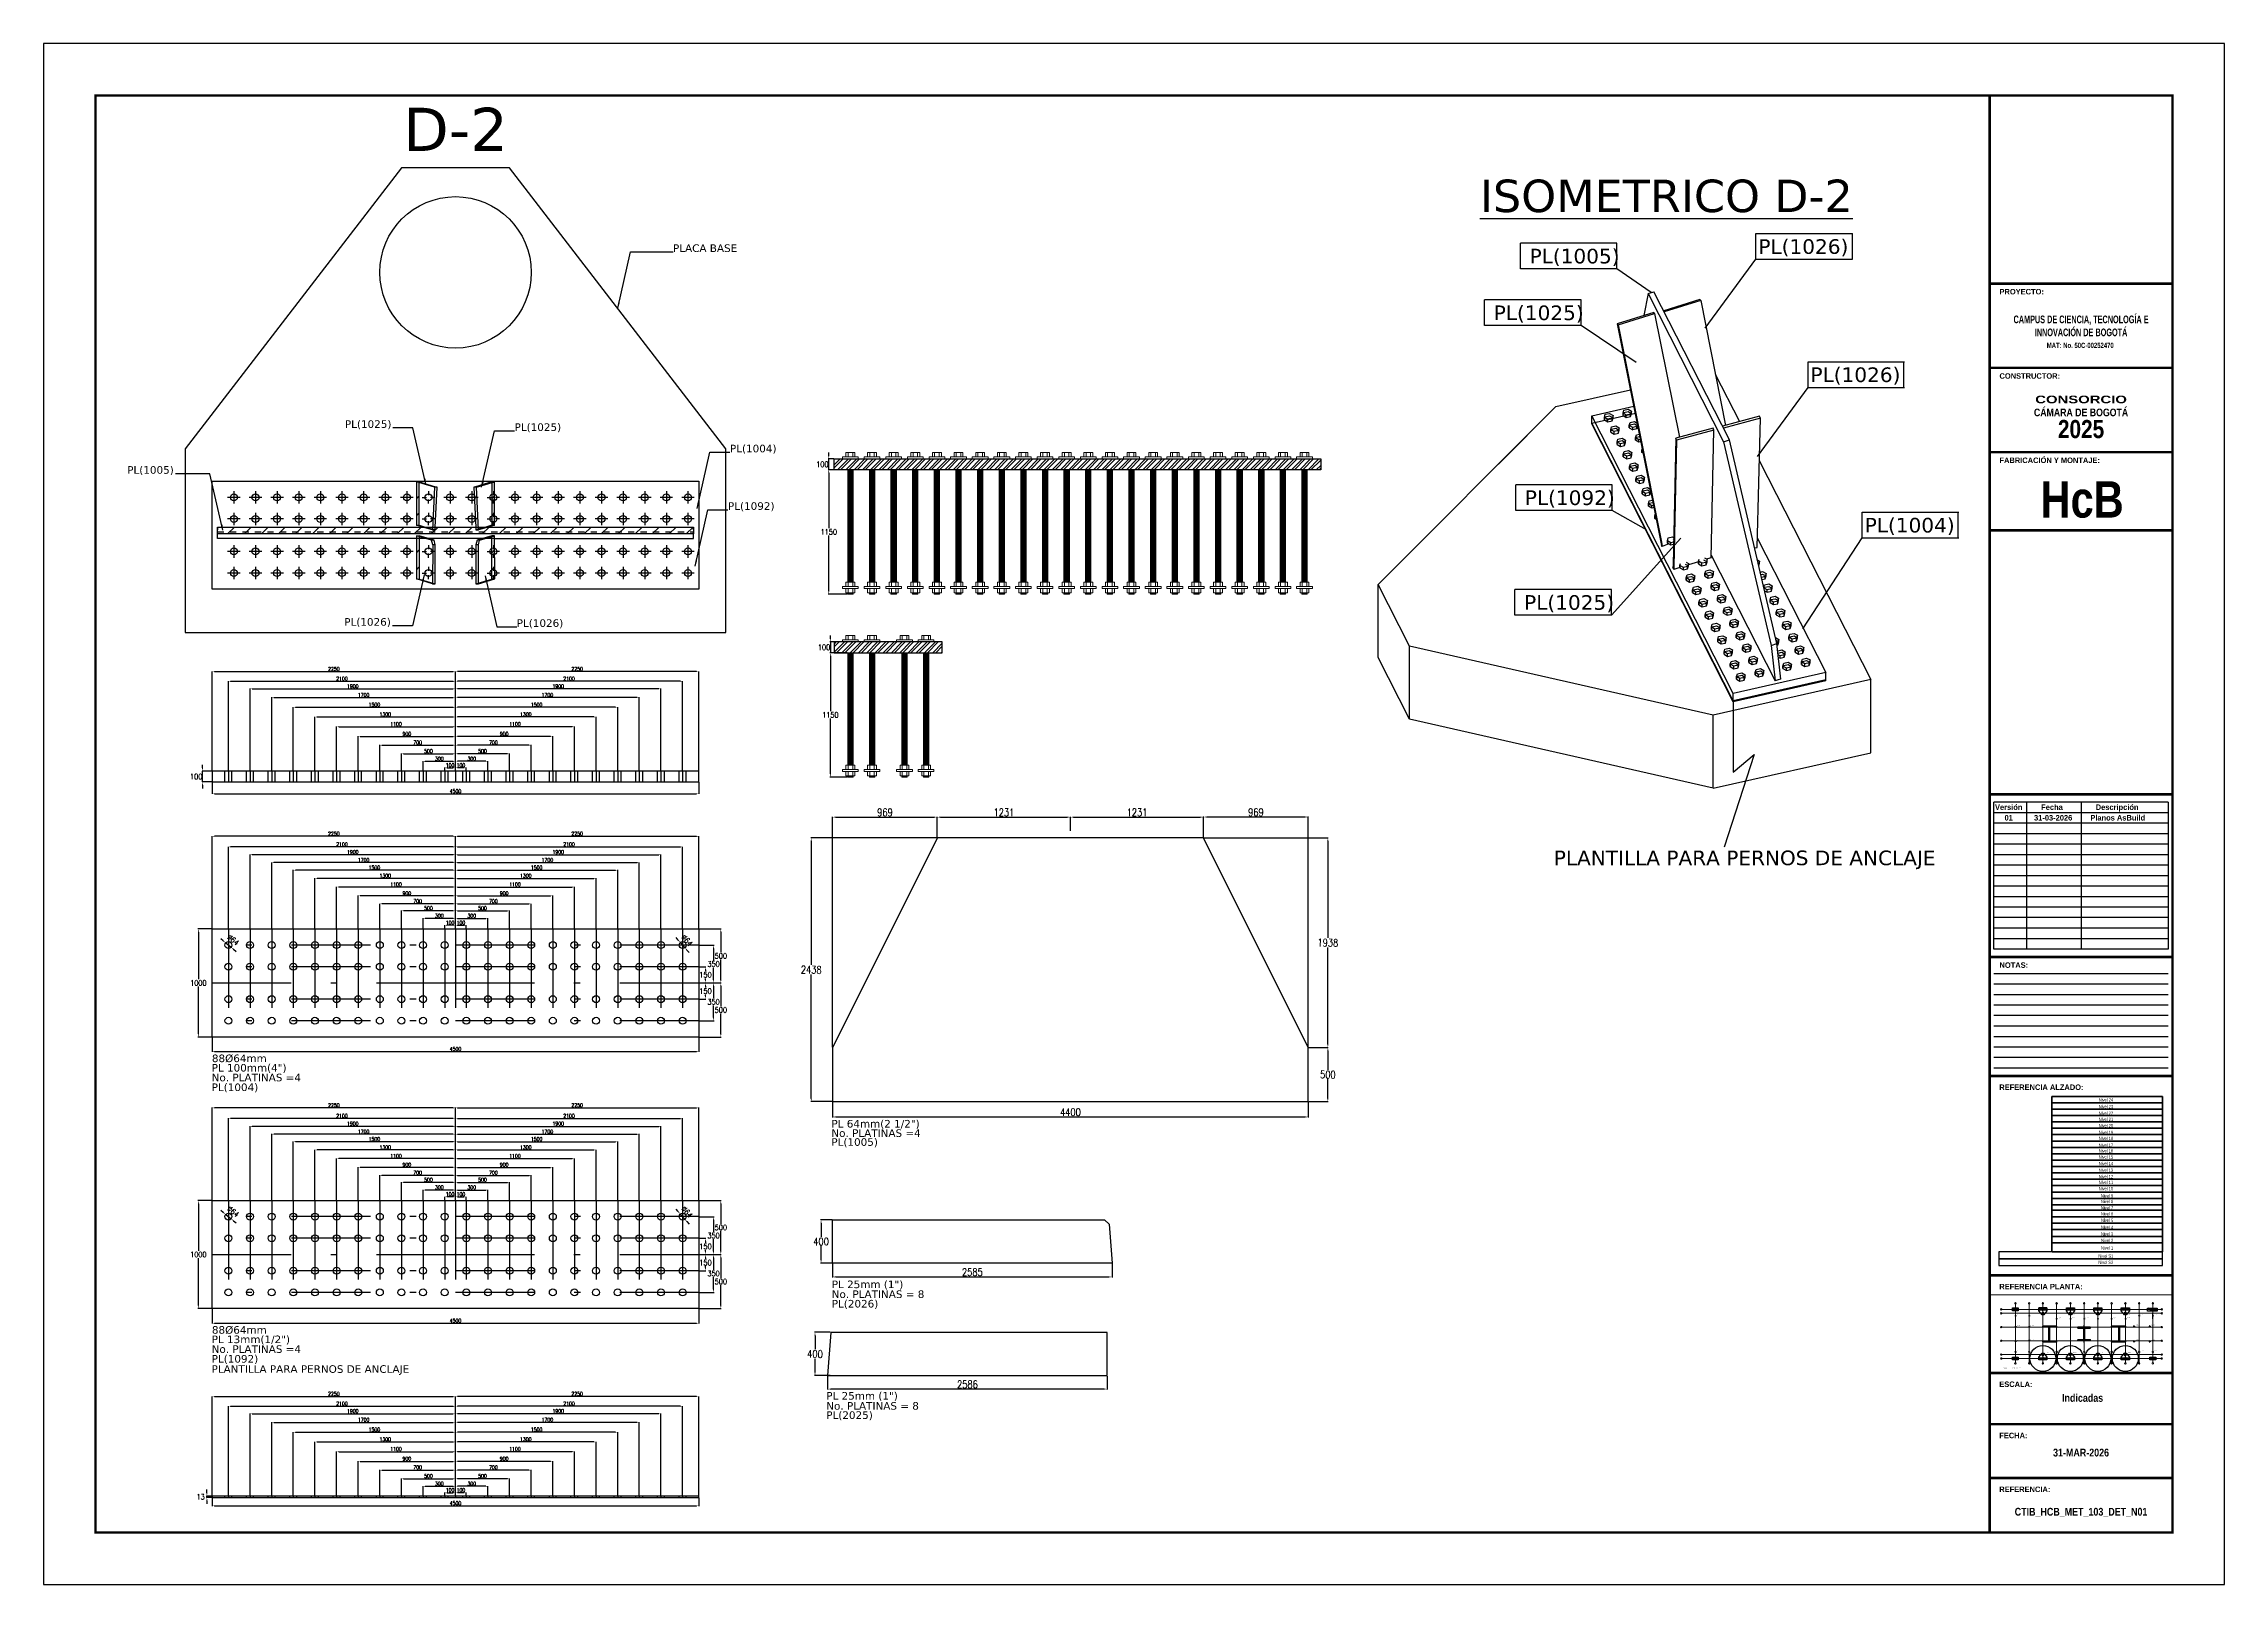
# Paper-space layout 'D-2' of a CAD drawing. Header units: millimetres. Extents: x 8484 to 9325, y 4057 to 4651.
# The model-space entities are those that its viewports show. They can reach past a viewport. Long polylines and large blocks are cut down to what shows.
import ezdxf
from ezdxf.enums import TextEntityAlignment as Align

# ---------------------------------------------------------------- set-up
doc = ezdxf.new("R2010")
doc.units = ezdxf.units.MM
doc.header["$LTSCALE"] = 0.1
for name, pattern in [('ACAD_ISO02W100', [15, 12, -3]), ('DASHDOT', [25.4, 12.7, -6.35, 0, -6.35]), ('DASHED', [0.75, 0.5, -0.25]), ('DXK_LINE_DOT2', [3.9198, 1.9599, -1.9599]), ('DXK_LINE_DOT3', [5.9187, 2.979, -0.9799, 0.9799, -0.9799]), ('DXK_LINE_DOT4', [0.9408, 0.4704, -0.4704]), ('Grid Line', [3.33375, 1.905, -0.47625, 0.47625, -0.47625])]:
    doc.linetypes.add(name, pattern=pattern)
for name, color, linetype in [('CONCRETO', 2, 'Continuous'), ('COTAS', 8, 'Continuous'), ('EJE PERNO', 1, 'DASHDOT'), ('FORMATO', 7, 'Continuous'), ('PERNOS', 3, 'Continuous'), ('PLATINA', 5, 'Continuous'), ('PLATINAS', 5, 'Continuous'), ('ROTÚLOS', 6, 'Continuous'), ('TEXTO GENERAL', 3, 'Continuous'), ('TEXTO GENRAL', 3, 'Continuous')]:
    doc.layers.add(name, color=color, linetype=linetype)
for name, color, linetype, lineweight in [('E_ACHURADOS', 8, 'Continuous', 9), ('E_DETALLES', 7, 'Continuous', 9), ('E_DIM', 2, 'Continuous', 9), ('E_EJES', 8, 'Continuous', 9), ('E_EJES-1', 8, 'Grid Line', 9), ('E_MUROS-1', 2, 'Continuous', 35), ('E_TEXTO', 3, 'Continuous', 9)]:
    doc.layers.add(name, color=color, linetype=linetype, lineweight=lineweight)
doc.styles.add('Arial Narrow_3', font='ARIALN.TTF', dxfattribs={"height": 0.0015})
doc.styles.add('Arial Narrow_B_1', font='ARIALNB.TTF', dxfattribs={"height": 0.0025})
doc.styles.add('CNI_COTAS', font='romans.shx', dxfattribs={"width": 0.8})
doc.styles.add('Swis721 LtCn BT_1', font='swisscl.ttf', dxfattribs={"height": 0.42})
doc.styles.add('TEXTO GENERAL', font='verdana.ttf', dxfattribs={"height": 0.9})
doc.styles.add('VERDANA', font='verdana.ttf')
doc.dimstyles.new('1.2', dxfattribs={"dimscale": 0, "dimtxt": 35, "dimasz": 20, "dimexe": 2, "dimexo": 2, "dimgap": 7, "dimtad": 1, "dimdec": 0, "dimzin": 4, "dimdsep": 46, "dimtxsty": 'CNI_COTAS', "dimcen": 0, "dimclrd": 256, "dimclrt": 3, "dimadec": 0, "dimazin": 0, "dimtfac": 1, "dimtdec": 0, "dimtmove": 2, "dimatfit": 0, "dimfxl": 0.05, "dimtolj": 1, "dimtzin": 0, "dimarcsym": 1})
doc.dimstyles.new('1.3', dxfattribs={"dimscale": 0, "dimtxt": 50, "dimasz": 30, "dimexe": 4, "dimexo": 4, "dimgap": 9, "dimtad": 1, "dimdec": 0, "dimzin": 4, "dimdsep": 46, "dimtxsty": 'CNI_COTAS', "dimcen": 0, "dimclrd": 256, "dimclrt": 3, "dimadec": 0, "dimazin": 0, "dimtfac": 1, "dimtdec": 0, "dimtmove": 2, "dimatfit": 0, "dimfxl": 0.05, "dimtolj": 1, "dimtzin": 0, "dimarcsym": 0})
doc.dimstyles.new('1.4', dxfattribs={"dimscale": 0, "dimtxt": 70, "dimasz": 50, "dimexe": 4, "dimexo": 4, "dimgap": 15, "dimtad": 1, "dimdec": 0, "dimzin": 4, "dimdsep": 46, "dimtxsty": 'CNI_COTAS', "dimcen": 0, "dimclrd": 256, "dimclrt": 3, "dimadec": 0, "dimazin": 0, "dimtfac": 1, "dimtdec": 0, "dimtmove": 2, "dimatfit": 0, "dimfxl": 0.05, "dimtolj": 1, "dimtzin": 0, "dimarcsym": 0})

# ---------------------------------------------------------------- blocks, each defined once
blk = doc.blocks.new('Grid - CNI_NOMBRE EJES-372759-_26_00m_LOC COLUMNAS Y MUROS PISO 7')
at = {"layer": 'E_EJES'}
blk.add_circle((0, 0), 0.003, dxfattribs=at)
blk = doc.blocks.new('*D3622')
at = {"layer": 'COTAS', "color": 0, "lineweight": -2, "transparency": 16777216}
for p, q in [((47697, 2955), (47591, 2955)), ((47697, 2555), (47591, 2555))]:
    blk.add_line(p, q, dxfattribs=at)
at = {"layer": 'COTAS', "lineweight": -2, "transparency": 16777216}
for p, q in [((47595, 2925), (47595, 2799)), ((47595, 2585), (47595, 2711))]:
    blk.add_line(p, q, dxfattribs=at)
at = {"layer": 'COTAS', "transparency": 16777216}
for points in [[(47590, 2925), (47600, 2925), (47595, 2955)], [(47590, 2585), (47600, 2585), (47595, 2555)]]:
    blk.add_solid(points, dxfattribs=at)
at = {"layer": 'Defpoints', "color": 0, "transparency": 16777216}
for p in [(47595, 2955), (47701, 2955), (47701, 2555)]:
    blk.add_point(p, dxfattribs=at)
at = {"layer": 'COTAS', "color": 3, "transparency": 16777216, "insert": (47595, 2755), "char_height": 70, "attachment_point": 5, "rotation": 0.2, "style": 'CNI_COTAS'}
blk.add_mtext('\\A1;400', dxfattribs=at)
blk = doc.blocks.new('*D3623')
at = {"layer": 'COTAS', "color": 0, "lineweight": -2, "transparency": 16777216}
for p, q in [((47701, 2551), (47701, 2424)), ((50286, 2551), (50286, 2424))]:
    blk.add_line(p, q, dxfattribs=at)
at = {"layer": 'COTAS', "lineweight": -2, "transparency": 16777216}
blk.add_line((47731, 2428), (50256, 2428), dxfattribs=at)
at = {"layer": 'COTAS', "transparency": 16777216}
for points in [[(47731, 2433), (47731, 2423), (47701, 2428)], [(50256, 2433), (50256, 2423), (50286, 2428)]]:
    blk.add_solid(points, dxfattribs=at)
at = {"layer": 'Defpoints', "color": 0, "transparency": 16777216}
for p in [(47701, 2555), (50286, 2555), (50286, 2428)]:
    blk.add_point(p, dxfattribs=at)
at = {"layer": 'COTAS', "color": 3, "transparency": 16777216, "insert": (48994, 2472), "char_height": 70, "attachment_point": 5, "style": 'CNI_COTAS'}
blk.add_mtext('\\A1;2585', dxfattribs=at)
blk = doc.blocks.new('*D3624')
at = {"layer": 'COTAS', "color": 0, "lineweight": -2, "ltscale": 1.5, "transparency": 16777216}
for p, q in [((47656, 1512), (47656, 1387)), ((50242, 1512), (50242, 1387))]:
    blk.add_line(p, q, dxfattribs=at)
at = {"layer": 'COTAS', "lineweight": -2, "ltscale": 1.5, "transparency": 16777216}
blk.add_line((50212, 1391), (47686, 1391), dxfattribs=at)
at = {"layer": 'COTAS', "ltscale": 1.5, "transparency": 16777216}
for points in [[(47686, 1396), (47686, 1386), (47656, 1391)], [(50212, 1396), (50212, 1386), (50242, 1391)]]:
    blk.add_solid(points, dxfattribs=at)
at = {"layer": 'Defpoints', "color": 0, "ltscale": 1.5, "transparency": 16777216}
for p in [(47656, 1516), (50242, 1516), (47656, 1391)]:
    blk.add_point(p, dxfattribs=at)
at = {"layer": 'COTAS', "color": 3, "ltscale": 1.5, "transparency": 16777216, "insert": (48949, 1435), "char_height": 70, "attachment_point": 5, "style": 'CNI_COTAS'}
blk.add_mtext('\\A1;2586', dxfattribs=at)
blk = doc.blocks.new('*D3625')
at = {"layer": 'COTAS', "color": 0, "lineweight": -2, "ltscale": 1.5, "transparency": 16777216}
for p, q in [((47680, 1916), (47535, 1916)), ((47680, 1516), (47535, 1516))]:
    blk.add_line(p, q, dxfattribs=at)
at = {"layer": 'COTAS', "lineweight": -2, "ltscale": 1.5, "transparency": 16777216}
for p, q in [((47539, 1886), (47539, 1760)), ((47539, 1546), (47539, 1672))]:
    blk.add_line(p, q, dxfattribs=at)
at = {"layer": 'COTAS', "ltscale": 1.5, "transparency": 16777216}
for points in [[(47534, 1886), (47544, 1886), (47539, 1916)], [(47534, 1546), (47544, 1546), (47539, 1516)]]:
    blk.add_solid(points, dxfattribs=at)
at = {"layer": 'Defpoints', "color": 0, "ltscale": 1.5, "transparency": 16777216}
for p in [(47684, 1916), (47539, 1516), (47684, 1516)]:
    blk.add_point(p, dxfattribs=at)
at = {"layer": 'COTAS', "color": 3, "ltscale": 1.5, "transparency": 16777216, "insert": (47539, 1716), "char_height": 70, "attachment_point": 5, "rotation": 359, "style": 'CNI_COTAS'}
blk.add_mtext('\\A1;400', dxfattribs=at)
blk = doc.blocks.new('Bolt-72169953-1506 - 1471')
at = {"color": 7, "linetype": 'Continuous'}
for p, q in [((3842, 10987), (3851, 11018)), ((3842, 10963), (3851, 10993)), ((3842, 10963), (3842, 10987)), ((3877, 10967), (3842, 10987)), ((3842, 10963), (3877, 10942)), ((3851, 11018), (3895, 11027)), ((3851, 10993), (3895, 11003)), ((3921, 10977), (3877, 10967)), ((3877, 10942), (3877, 10967)), ((3877, 10942), (3921, 10952)), ((3895, 11027), (3930, 11007)), ((3895, 11003), (3930, 10983)), ((3930, 11007), (3921, 10977)), ((3921, 10952), (3930, 10983)), ((3921, 10952), (3921, 10977)), ((3930, 10983), (3930, 11007)), ((4032, 11030), (4041, 11060)), ((4032, 11006), (4041, 11036)), ((4032, 11006), (4032, 11030)), ((4066, 11010), (4032, 11030)), ((4032, 11006), (4066, 10985)), ((4041, 11060), (4084, 11070)), ((4041, 11036), (4084, 11046)), ((4110, 11020), (4066, 11010)), ((4066, 10985), (4066, 11010)), ((4066, 10985), (4110, 10995)), ((4084, 11070), (4119, 11050)), ((4084, 11046), (4119, 11025)), ((4096, 10904), (4105, 10934)), ((4105, 10934), (4149, 10944)), ((4105, 10910), (4149, 10920)), ((4119, 11050), (4110, 11020)), ((4110, 10995), (4119, 11025)), ((4110, 10995), (4110, 11020)), ((4119, 11025), (4119, 11050)), ((4149, 10944), (4176, 10928)), ((4149, 10920), (4182, 10900)), ((3907, 10861), (3916, 10891)), ((3907, 10837), (3916, 10867)), ((3907, 10837), (3907, 10861)), ((3941, 10841), (3907, 10861)), ((3907, 10837), (3941, 10816)), ((3916, 10891), (3959, 10901)), ((3916, 10867), (3959, 10877)), ((3985, 10851), (3941, 10841)), ((3941, 10816), (3941, 10841)), ((3941, 10816), (3985, 10826)), ((3959, 10901), (3994, 10881)), ((3959, 10877), (3994, 10856)), ((3971, 10735), (3980, 10765)), ((3971, 10711), (3980, 10741)), ((3971, 10711), (3971, 10735)), ((4006, 10715), (3971, 10735)), ((3971, 10711), (4006, 10690)), ((3980, 10765), (4024, 10775)), ((3980, 10741), (4024, 10751)), ((3994, 10881), (3985, 10851)), ((3985, 10826), (3994, 10856)), ((3985, 10826), (3985, 10851)), ((3994, 10856), (3994, 10881)), ((4049, 10725), (4006, 10715)), ((4006, 10690), (4006, 10715)), ((4006, 10690), (4049, 10700)), ((4024, 10775), (4058, 10755)), ((4024, 10751), (4058, 10730)), ((4058, 10755), (4049, 10725)), ((4049, 10700), (4058, 10730)), ((4049, 10700), (4049, 10725)), ((4058, 10730), (4058, 10755)), ((4096, 10879), (4105, 10910)), ((4096, 10879), (4096, 10904)), ((4131, 10884), (4096, 10904)), ((4096, 10879), (4131, 10859)), ((4174, 10894), (4131, 10884)), ((4131, 10859), (4131, 10884)), ((4174, 10869), (4131, 10859)), ((4160, 10778), (4169, 10808)), ((4160, 10753), (4169, 10784)), ((4160, 10753), (4160, 10778)), ((4195, 10758), (4160, 10778)), ((4195, 10733), (4160, 10753)), ((4169, 10808), (4199, 10815)), ((4169, 10784), (4203, 10791)), ((4179, 10910), (4174, 10894)), ((4182, 10896), (4174, 10869)), ((4174, 10869), (4174, 10894)), ((4209, 10761), (4195, 10758)), ((4195, 10733), (4195, 10758)), ((4214, 10737), (4195, 10733)), ((4035, 10609), (4044, 10639)), ((4035, 10584), (4044, 10615)), ((4035, 10584), (4035, 10609)), ((4070, 10589), (4035, 10609)), ((4035, 10584), (4070, 10564)), ((4044, 10639), (4088, 10649)), ((4044, 10615), (4088, 10624)), ((4114, 10599), (4070, 10589)), ((4070, 10564), (4070, 10589)), ((4070, 10564), (4114, 10574)), ((4088, 10649), (4123, 10629)), ((4088, 10624), (4123, 10604)), ((4100, 10483), (4109, 10513)), ((4100, 10458), (4109, 10488)), ((4100, 10458), (4100, 10483)), ((4134, 10463), (4100, 10483)), ((4109, 10513), (4152, 10523)), ((4109, 10488), (4152, 10498)), ((4123, 10629), (4114, 10599)), ((4114, 10574), (4123, 10604)), ((4114, 10574), (4114, 10599)), ((4123, 10604), (4123, 10629)), ((4178, 10473), (4134, 10463)), ((4152, 10523), (4187, 10503)), ((4152, 10498), (4187, 10478)), ((4187, 10503), (4178, 10473)), ((4178, 10448), (4187, 10478)), ((4178, 10448), (4178, 10473)), ((4187, 10478), (4187, 10503)), ((4225, 10652), (4229, 10665)), ((4225, 10627), (4225, 10652)), ((4225, 10652), (4232, 10648)), ((4225, 10627), (4231, 10650)), ((4238, 10620), (4225, 10627)), ((4100, 10458), (4134, 10438)), ((4134, 10438), (4134, 10463)), ((4134, 10438), (4178, 10448)), ((4164, 10357), (4173, 10387)), ((4164, 10332), (4173, 10362)), ((4164, 10332), (4164, 10357)), ((4199, 10337), (4164, 10357)), ((4164, 10332), (4199, 10312)), ((4173, 10387), (4217, 10397)), ((4173, 10362), (4217, 10372)), ((4242, 10346), (4199, 10337)), ((4199, 10312), (4199, 10337)), ((4199, 10312), (4242, 10322)), ((4217, 10397), (4251, 10377)), ((4217, 10372), (4251, 10352)), ((4228, 10231), (4237, 10261)), ((4237, 10261), (4281, 10271)), ((4251, 10377), (4242, 10346)), ((4242, 10322), (4251, 10352)), ((4242, 10322), (4242, 10346)), ((4251, 10352), (4251, 10377)), ((4281, 10271), (4311, 10253)), ((4228, 10206), (4237, 10236)), ((4228, 10206), (4228, 10231)), ((4263, 10210), (4228, 10231)), ((4228, 10206), (4263, 10186)), ((4237, 10236), (4281, 10246)), ((4307, 10220), (4263, 10210)), ((4263, 10186), (4263, 10210)), ((4263, 10186), (4307, 10196)), ((4281, 10246), (4316, 10226)), ((4292, 10105), (4301, 10135)), ((4292, 10080), (4301, 10110)), ((4292, 10080), (4292, 10105)), ((4327, 10084), (4292, 10105)), ((4327, 10060), (4292, 10080)), ((4301, 10135), (4333, 10142)), ((4301, 10110), (4338, 10118)), ((4313, 10242), (4307, 10220)), ((4307, 10196), (4316, 10226)), ((4307, 10196), (4307, 10220)), ((4316, 10226), (4316, 10229)), ((4344, 10088), (4327, 10084)), ((4327, 10060), (4327, 10084)), ((4349, 10065), (4327, 10060)), ((4357, 9979), (4362, 9997)), ((4357, 9954), (4365, 9982)), ((4357, 9954), (4357, 9979)), ((4357, 9979), (4367, 9973)), ((4372, 9945), (4357, 9954)), ((4485, 9726), (4494, 9756)), ((4485, 9702), (4493, 9727)), ((4485, 9702), (4485, 9726)), ((4520, 9706), (4485, 9726)), ((4520, 9681), (4485, 9702)), ((4494, 9756), (4538, 9766)), ((4548, 9712), (4520, 9706)), ((4520, 9681), (4520, 9706)), ((4548, 9688), (4520, 9681)), ((4538, 9766), (4549, 9760)), ((4543, 9739), (4549, 9735)), ((4614, 9474), (4621, 9496)), ((4614, 9449), (4623, 9479)), ((4614, 9449), (4614, 9474)), ((4649, 9454), (4614, 9474)), ((4614, 9449), (4649, 9429)), ((4692, 9464), (4649, 9454)), ((4649, 9429), (4649, 9454)), ((4649, 9429), (4692, 9439)), ((4667, 9489), (4701, 9469)), ((4676, 9509), (4701, 9494)), ((4678, 9348), (4687, 9378)), ((4687, 9378), (4731, 9388)), ((4687, 9354), (4731, 9363)), ((4701, 9494), (4692, 9464)), ((4692, 9439), (4701, 9469)), ((4692, 9439), (4692, 9464)), ((4701, 9469), (4701, 9494)), ((4731, 9388), (4766, 9368)), ((4731, 9363), (4766, 9343)), ((4766, 9368), (4757, 9338)), ((4766, 9343), (4766, 9368)), ((4803, 9517), (4810, 9539)), ((4803, 9492), (4812, 9522)), ((4803, 9492), (4803, 9517)), ((4838, 9497), (4803, 9517)), ((4803, 9492), (4838, 9472)), ((4882, 9506), (4838, 9497)), ((4838, 9472), (4838, 9497)), ((4838, 9472), (4882, 9482)), ((4856, 9532), (4891, 9512)), ((4865, 9552), (4891, 9537)), ((4867, 9391), (4877, 9421)), ((4867, 9366), (4877, 9396)), ((4867, 9366), (4867, 9391)), ((4902, 9370), (4867, 9391)), ((4867, 9366), (4902, 9346)), ((4877, 9421), (4920, 9431)), ((4877, 9396), (4920, 9406)), ((4891, 9537), (4882, 9506)), ((4882, 9482), (4891, 9512)), ((4882, 9482), (4882, 9506)), ((4891, 9512), (4891, 9537)), ((4946, 9380), (4902, 9370)), ((4902, 9346), (4902, 9370)), ((4920, 9431), (4955, 9411)), ((4920, 9406), (4955, 9386)), ((4955, 9411), (4946, 9380)), ((4946, 9356), (4955, 9386)), ((4946, 9356), (4946, 9380)), ((4955, 9386), (4955, 9411)), ((5406, 9531), (5428, 9518)), ((5412, 9502), (5428, 9493)), ((5419, 9487), (5416, 9487)), ((5428, 9518), (5419, 9487)), ((5419, 9472), (5419, 9487)), ((5421, 9467), (5428, 9493)), ((5428, 9493), (5428, 9518)), ((5435, 9406), (5458, 9412)), ((5440, 9383), (5458, 9387)), ((5484, 9361), (5447, 9353)), ((5458, 9412), (5493, 9391)), ((5458, 9387), (5493, 9367)), ((5493, 9391), (5484, 9361)), ((5484, 9337), (5493, 9367)), ((5484, 9337), (5484, 9361)), ((5493, 9367), (5493, 9391)), ((4678, 9323), (4687, 9354)), ((4678, 9323), (4678, 9348)), ((4713, 9328), (4678, 9348)), ((4678, 9323), (4713, 9303)), ((4757, 9338), (4713, 9328)), ((4713, 9303), (4713, 9328)), ((4713, 9303), (4757, 9313)), ((4742, 9222), (4751, 9252)), ((4742, 9197), (4751, 9227)), ((4742, 9197), (4742, 9222)), ((4777, 9202), (4742, 9222)), ((4742, 9197), (4777, 9177)), ((4751, 9252), (4795, 9262)), ((4751, 9227), (4795, 9237)), ((4757, 9313), (4766, 9343)), ((4757, 9313), (4757, 9338)), ((4821, 9211), (4777, 9202)), ((4777, 9177), (4777, 9202)), ((4777, 9177), (4821, 9187)), ((4795, 9262), (4830, 9242)), ((4795, 9237), (4830, 9217)), ((4816, 9126), (4859, 9136)), ((4830, 9242), (4821, 9211)), ((4821, 9187), (4830, 9217)), ((4821, 9187), (4821, 9211)), ((4830, 9217), (4830, 9242)), ((4859, 9136), (4894, 9116)), ((4902, 9346), (4946, 9356)), ((4932, 9265), (4941, 9295)), ((4932, 9240), (4941, 9270)), ((4932, 9240), (4932, 9265)), ((4967, 9244), (4932, 9265)), ((4932, 9240), (4967, 9220)), ((4941, 9295), (4985, 9305)), ((4941, 9270), (4985, 9280)), ((5010, 9254), (4967, 9244)), ((4967, 9220), (4967, 9244)), ((4967, 9220), (5010, 9230)), ((4985, 9305), (5019, 9284)), ((4985, 9280), (5019, 9260)), ((4996, 9139), (5005, 9169)), ((4996, 9114), (5005, 9144)), ((4996, 9114), (4996, 9139)), ((5031, 9118), (4996, 9139)), ((5005, 9169), (5049, 9179)), ((5005, 9144), (5049, 9154)), ((5019, 9284), (5010, 9254)), ((5010, 9230), (5019, 9260)), ((5010, 9230), (5010, 9254)), ((5019, 9260), (5019, 9284)), ((5049, 9179), (5084, 9158)), ((5049, 9154), (5084, 9134)), ((5084, 9158), (5075, 9128)), ((5075, 9104), (5084, 9134)), ((5084, 9134), (5084, 9158)), ((5453, 9330), (5484, 9337)), ((5471, 9251), (5479, 9276)), ((5504, 9225), (5473, 9244)), ((5474, 9237), (5479, 9251)), ((5479, 9276), (5522, 9286)), ((5479, 9251), (5522, 9261)), ((5479, 9215), (5504, 9201)), ((5548, 9235), (5504, 9225)), ((5504, 9201), (5504, 9225)), ((5504, 9201), (5548, 9211)), ((5522, 9286), (5557, 9265)), ((5522, 9261), (5557, 9241)), ((5534, 9119), (5543, 9150)), ((5543, 9150), (5587, 9160)), ((5543, 9125), (5587, 9135)), ((5557, 9265), (5548, 9235)), ((5548, 9211), (5557, 9241)), ((5548, 9211), (5548, 9235)), ((5557, 9241), (5557, 9265)), ((5587, 9160), (5621, 9139)), ((5587, 9135), (5621, 9115)), ((5621, 9139), (5612, 9109)), ((5621, 9115), (5621, 9139)), ((4807, 9096), (4816, 9126)), ((4807, 9071), (4816, 9101)), ((4807, 9071), (4807, 9096)), ((4841, 9075), (4807, 9096)), ((4807, 9071), (4841, 9051)), ((4816, 9101), (4859, 9111)), ((4885, 9085), (4841, 9075)), ((4841, 9051), (4841, 9075)), ((4841, 9051), (4885, 9061)), ((4859, 9111), (4894, 9091)), ((4871, 8970), (4880, 9000)), ((4871, 8945), (4880, 8975)), ((4871, 8945), (4871, 8970)), ((4906, 8949), (4871, 8970)), ((4871, 8945), (4906, 8925)), ((4880, 9000), (4924, 9010)), ((4880, 8975), (4924, 8985)), ((4894, 9116), (4885, 9085)), ((4885, 9061), (4894, 9091)), ((4885, 9061), (4885, 9085)), ((4894, 9091), (4894, 9116)), ((4949, 8959), (4906, 8949)), ((4906, 8925), (4906, 8949)), ((4906, 8925), (4949, 8935)), ((4924, 9010), (4958, 8989)), ((4924, 8985), (4958, 8965)), ((4958, 8989), (4949, 8959)), ((4949, 8935), (4958, 8965)), ((4949, 8935), (4949, 8959)), ((4958, 8965), (4958, 8989)), ((4996, 9114), (5031, 9094)), ((5075, 9128), (5031, 9118)), ((5031, 9094), (5031, 9118)), ((5031, 9094), (5075, 9104)), ((5060, 9012), (5069, 9043)), ((5060, 8988), (5069, 9018)), ((5060, 8988), (5060, 9012)), ((5095, 8992), (5060, 9012)), ((5060, 8988), (5095, 8968)), ((5069, 9043), (5113, 9052)), ((5069, 9018), (5113, 9028)), ((5075, 9104), (5075, 9128)), ((5139, 9002), (5095, 8992)), ((5095, 8968), (5095, 8992)), ((5095, 8968), (5139, 8977)), ((5113, 9052), (5148, 9032)), ((5113, 9028), (5148, 9008)), ((5125, 8886), (5134, 8917)), ((5134, 8917), (5177, 8926)), ((5148, 9032), (5139, 9002)), ((5139, 8977), (5148, 9008)), ((5139, 8977), (5139, 9002)), ((5148, 9008), (5148, 9032)), ((5177, 8926), (5212, 8906)), ((5534, 9095), (5543, 9125)), ((5534, 9095), (5534, 9119)), ((5569, 9099), (5534, 9119)), ((5534, 9095), (5569, 9075)), ((5612, 9109), (5569, 9099)), ((5569, 9075), (5569, 9099)), ((5569, 9075), (5612, 9084)), ((5598, 8993), (5607, 9024)), ((5598, 8969), (5607, 8999)), ((5598, 8969), (5598, 8993)), ((5633, 8973), (5598, 8993)), ((5598, 8969), (5633, 8948)), ((5607, 9024), (5651, 9033)), ((5607, 8999), (5651, 9009)), ((5612, 9084), (5621, 9115)), ((5612, 9084), (5612, 9109)), ((5677, 8983), (5633, 8973)), ((5633, 8948), (5633, 8973)), ((5633, 8948), (5677, 8958)), ((5651, 9033), (5686, 9013)), ((5651, 9009), (5686, 8989)), ((5686, 9013), (5677, 8983)), ((5677, 8958), (5686, 8989)), ((5677, 8958), (5677, 8983)), ((5686, 8989), (5686, 9013)), ((4935, 8844), (4944, 8874)), ((4935, 8819), (4944, 8849)), ((4935, 8819), (4935, 8844)), ((4970, 8823), (4935, 8844)), ((4935, 8819), (4970, 8799)), ((4944, 8874), (4988, 8884)), ((4944, 8849), (4988, 8859)), ((5014, 8833), (4970, 8823)), ((4970, 8799), (4970, 8823)), ((4970, 8799), (5014, 8809)), ((4988, 8884), (5023, 8863)), ((4988, 8859), (5023, 8839)), ((5000, 8717), (5009, 8748)), ((5000, 8693), (5009, 8723)), ((5000, 8693), (5000, 8717)), ((5034, 8697), (5000, 8717)), ((5000, 8693), (5034, 8673)), ((5009, 8748), (5052, 8757)), ((5009, 8723), (5052, 8733)), ((5023, 8863), (5014, 8833)), ((5014, 8809), (5023, 8839)), ((5014, 8809), (5014, 8833)), ((5023, 8839), (5023, 8863)), ((5078, 8707), (5034, 8697)), ((5034, 8673), (5034, 8697)), ((5052, 8757), (5087, 8737)), ((5052, 8733), (5087, 8713)), ((5087, 8737), (5078, 8707)), ((5078, 8682), (5087, 8713)), ((5078, 8682), (5078, 8707)), ((5087, 8713), (5087, 8737)), ((5125, 8862), (5134, 8892)), ((5125, 8862), (5125, 8886)), ((5159, 8866), (5125, 8886)), ((5125, 8862), (5159, 8841)), ((5134, 8892), (5177, 8902)), ((5203, 8876), (5159, 8866)), ((5159, 8841), (5159, 8866)), ((5159, 8841), (5203, 8851)), ((5177, 8902), (5212, 8881)), ((5189, 8760), (5198, 8790)), ((5189, 8736), (5198, 8766)), ((5189, 8736), (5189, 8760)), ((5224, 8740), (5189, 8760)), ((5189, 8736), (5224, 8715)), ((5198, 8790), (5242, 8800)), ((5198, 8766), (5242, 8776)), ((5212, 8906), (5203, 8876)), ((5203, 8851), (5212, 8881)), ((5203, 8851), (5203, 8876)), ((5212, 8881), (5212, 8906)), ((5267, 8750), (5224, 8740)), ((5224, 8715), (5224, 8740)), ((5224, 8715), (5267, 8725)), ((5242, 8800), (5276, 8780)), ((5242, 8776), (5276, 8755)), ((5276, 8780), (5267, 8750)), ((5267, 8725), (5276, 8755)), ((5267, 8725), (5267, 8750)), ((5276, 8755), (5276, 8780)), ((5591, 8738), (5625, 8718)), ((5597, 8710), (5625, 8693)), ((5625, 8718), (5616, 8688)), ((5616, 8663), (5625, 8693)), ((5625, 8693), (5625, 8718)), ((5662, 8867), (5671, 8897)), ((5662, 8843), (5671, 8873)), ((5662, 8843), (5662, 8867)), ((5697, 8847), (5662, 8867)), ((5662, 8843), (5697, 8822)), ((5671, 8897), (5715, 8907)), ((5671, 8873), (5715, 8883)), ((5741, 8857), (5697, 8847)), ((5697, 8822), (5697, 8847)), ((5697, 8822), (5741, 8832)), ((5715, 8907), (5750, 8887)), ((5715, 8883), (5750, 8862)), ((5727, 8741), (5736, 8771)), ((5727, 8717), (5736, 8747)), ((5727, 8717), (5727, 8741)), ((5761, 8721), (5727, 8741)), ((5727, 8717), (5761, 8696)), ((5736, 8771), (5779, 8781)), ((5736, 8747), (5779, 8757)), ((5750, 8887), (5741, 8857)), ((5741, 8832), (5750, 8862)), ((5741, 8832), (5741, 8857)), ((5750, 8862), (5750, 8887)), ((5805, 8731), (5761, 8721)), ((5761, 8696), (5761, 8721)), ((5761, 8696), (5805, 8706)), ((5779, 8781), (5814, 8761)), ((5779, 8757), (5814, 8736)), ((5814, 8761), (5805, 8731)), ((5805, 8706), (5814, 8736)), ((5805, 8706), (5805, 8731)), ((5814, 8736), (5814, 8761)), ((5034, 8673), (5078, 8682)), ((5064, 8591), (5073, 8621)), ((5064, 8567), (5073, 8597)), ((5064, 8567), (5064, 8591)), ((5099, 8571), (5064, 8591)), ((5064, 8567), (5099, 8546)), ((5073, 8621), (5117, 8631)), ((5073, 8597), (5117, 8607)), ((5142, 8581), (5099, 8571)), ((5099, 8546), (5099, 8571)), ((5099, 8546), (5142, 8556)), ((5117, 8631), (5151, 8611)), ((5117, 8607), (5151, 8586)), ((5128, 8465), (5137, 8495)), ((5128, 8441), (5137, 8471)), ((5137, 8495), (5181, 8505)), ((5137, 8471), (5181, 8481)), ((5151, 8611), (5142, 8581)), ((5142, 8556), (5151, 8586)), ((5142, 8556), (5142, 8581)), ((5151, 8586), (5151, 8611)), ((5181, 8505), (5216, 8485)), ((5181, 8481), (5216, 8460)), ((5216, 8485), (5207, 8455)), ((5216, 8460), (5216, 8485)), ((5253, 8634), (5262, 8664)), ((5253, 8610), (5262, 8640)), ((5253, 8610), (5253, 8634)), ((5288, 8614), (5253, 8634)), ((5253, 8610), (5288, 8589)), ((5262, 8664), (5306, 8674)), ((5262, 8640), (5306, 8650)), ((5332, 8624), (5288, 8614)), ((5288, 8589), (5288, 8614)), ((5288, 8589), (5332, 8599)), ((5306, 8674), (5341, 8654)), ((5306, 8650), (5341, 8629)), ((5318, 8508), (5327, 8538)), ((5318, 8483), (5327, 8514)), ((5318, 8483), (5318, 8508)), ((5352, 8488), (5318, 8508)), ((5318, 8483), (5352, 8463)), ((5327, 8538), (5370, 8548)), ((5327, 8514), (5370, 8523)), ((5341, 8654), (5332, 8624)), ((5332, 8599), (5341, 8629)), ((5332, 8599), (5332, 8624)), ((5341, 8629), (5341, 8654)), ((5396, 8498), (5352, 8488)), ((5352, 8463), (5352, 8488)), ((5352, 8463), (5396, 8473)), ((5370, 8548), (5405, 8528)), ((5370, 8523), (5405, 8503)), ((5405, 8528), (5396, 8498)), ((5396, 8473), (5405, 8503)), ((5396, 8473), (5396, 8498)), ((5405, 8503), (5405, 8528)), ((5616, 8688), (5603, 8685)), ((5607, 8661), (5616, 8663)), ((5613, 8603), (5654, 8612)), ((5616, 8663), (5616, 8688)), ((5616, 8579), (5654, 8588)), ((5636, 8552), (5618, 8563)), ((5621, 8536), (5636, 8527)), ((5680, 8562), (5636, 8552)), ((5636, 8527), (5636, 8552)), ((5636, 8527), (5680, 8537)), ((5654, 8612), (5689, 8592)), ((5654, 8588), (5689, 8567)), ((5666, 8446), (5675, 8476)), ((5675, 8476), (5719, 8486)), ((5689, 8592), (5680, 8562)), ((5680, 8537), (5689, 8567)), ((5680, 8537), (5680, 8562)), ((5689, 8567), (5689, 8592)), ((5719, 8486), (5753, 8466)), ((5753, 8466), (5744, 8436)), ((5753, 8441), (5753, 8466)), ((5791, 8615), (5800, 8645)), ((5791, 8590), (5800, 8621)), ((5791, 8590), (5791, 8615)), ((5826, 8595), (5791, 8615)), ((5791, 8590), (5826, 8570)), ((5800, 8645), (5844, 8655)), ((5800, 8621), (5844, 8630)), ((5869, 8605), (5826, 8595)), ((5826, 8570), (5826, 8595)), ((5826, 8570), (5869, 8580)), ((5844, 8655), (5878, 8635)), ((5844, 8630), (5878, 8610)), ((5855, 8489), (5864, 8519)), ((5855, 8464), (5864, 8494)), ((5855, 8464), (5855, 8489)), ((5890, 8469), (5855, 8489)), ((5864, 8519), (5908, 8529)), ((5864, 8494), (5908, 8504)), ((5878, 8635), (5869, 8605)), ((5869, 8580), (5878, 8610)), ((5869, 8580), (5869, 8605)), ((5878, 8610), (5878, 8635)), ((5934, 8479), (5890, 8469)), ((5890, 8444), (5890, 8469)), ((5908, 8529), (5943, 8509)), ((5908, 8504), (5943, 8484)), ((5943, 8509), (5934, 8479)), ((5934, 8454), (5943, 8484)), ((5934, 8454), (5934, 8479)), ((5943, 8484), (5943, 8509)), ((5128, 8441), (5128, 8465)), ((5163, 8445), (5128, 8465)), ((5128, 8441), (5163, 8420)), ((5207, 8455), (5163, 8445)), ((5163, 8420), (5163, 8445)), ((5163, 8420), (5207, 8430)), ((5192, 8339), (5201, 8369)), ((5192, 8314), (5201, 8345)), ((5192, 8314), (5192, 8339)), ((5227, 8319), (5192, 8339)), ((5192, 8314), (5227, 8294)), ((5201, 8369), (5245, 8379)), ((5201, 8345), (5245, 8355)), ((5207, 8430), (5216, 8460)), ((5207, 8430), (5207, 8455)), ((5271, 8329), (5227, 8319)), ((5227, 8294), (5227, 8319)), ((5227, 8294), (5271, 8304)), ((5245, 8379), (5280, 8359)), ((5245, 8355), (5280, 8334)), ((5280, 8359), (5271, 8329)), ((5271, 8304), (5280, 8334)), ((5271, 8304), (5271, 8329)), ((5280, 8334), (5280, 8359)), ((5382, 8382), (5391, 8412)), ((5382, 8357), (5391, 8387)), ((5382, 8357), (5382, 8382)), ((5417, 8362), (5382, 8382)), ((5382, 8357), (5417, 8337)), ((5391, 8412), (5435, 8422)), ((5391, 8387), (5435, 8397)), ((5460, 8372), (5417, 8362)), ((5417, 8337), (5417, 8362)), ((5417, 8337), (5460, 8347)), ((5435, 8422), (5469, 8402)), ((5435, 8397), (5469, 8377)), ((5469, 8402), (5460, 8372)), ((5460, 8347), (5469, 8377)), ((5460, 8347), (5460, 8372)), ((5469, 8377), (5469, 8402)), ((5666, 8421), (5675, 8452)), ((5666, 8421), (5666, 8446)), ((5701, 8426), (5666, 8446)), ((5666, 8421), (5701, 8401)), ((5675, 8452), (5719, 8462)), ((5744, 8436), (5701, 8426)), ((5701, 8401), (5701, 8426)), ((5701, 8401), (5744, 8411)), ((5719, 8462), (5753, 8441)), ((5744, 8411), (5753, 8441)), ((5744, 8411), (5744, 8436)), ((5855, 8464), (5890, 8444)), ((5890, 8444), (5934, 8454))]:
    blk.add_line(p, q, dxfattribs=at)
blk = doc.blocks.new('*D3602')
at = {"layer": 'COTAS', "color": 0, "lineweight": -2, "transparency": 16777216}
for p, q in [((44214, 5648), (44214, 5681)), ((44314, 5648), (44314, 5681))]:
    blk.add_line(p, q, dxfattribs=at)
at = {"layer": 'COTAS', "lineweight": -2, "transparency": 16777216}
blk.add_line((44234, 5679), (44294, 5679), dxfattribs=at)
at = {"layer": 'COTAS', "transparency": 16777216}
for points in [[(44234, 5682), (44234, 5676), (44214, 5679)], [(44294, 5682), (44294, 5676), (44314, 5679)]]:
    blk.add_solid(points, dxfattribs=at)
at = {"layer": 'Defpoints', "color": 0, "transparency": 16777216}
for p in [(44314, 5679), (44214, 5646), (44314, 5646)]:
    blk.add_point(p, dxfattribs=at)
at = {"layer": 'COTAS', "color": 3, "transparency": 16777216, "insert": (44264, 5703), "char_height": 35, "attachment_point": 5, "style": 'CNI_COTAS'}
blk.add_mtext('\\A1;100', dxfattribs=at)
blk = doc.blocks.new('*D3603')
at = {"layer": 'COTAS', "color": 0, "lineweight": -2, "transparency": 16777216}
for p, q in [((44214, 5648), (44214, 5744)), ((44514, 5648), (44514, 5744))]:
    blk.add_line(p, q, dxfattribs=at)
at = {"layer": 'COTAS', "lineweight": -2, "transparency": 16777216}
blk.add_line((44234, 5742), (44494, 5742), dxfattribs=at)
at = {"layer": 'COTAS', "transparency": 16777216}
for points in [[(44234, 5746), (44234, 5739), (44214, 5742)], [(44494, 5746), (44494, 5739), (44514, 5742)]]:
    blk.add_solid(points, dxfattribs=at)
at = {"layer": 'Defpoints', "color": 0, "transparency": 16777216}
for p in [(44514, 5742), (44214, 5646), (44514, 5646)]:
    blk.add_point(p, dxfattribs=at)
at = {"layer": 'COTAS', "color": 3, "transparency": 16777216, "insert": (44364, 5767), "char_height": 35, "attachment_point": 5, "style": 'CNI_COTAS'}
blk.add_mtext('\\A1;300', dxfattribs=at)
blk = doc.blocks.new('*D3604')
at = {"layer": 'COTAS', "color": 0, "lineweight": -2, "transparency": 16777216}
for p, q in [((44214, 5648), (44214, 5815)), ((44714, 5648), (44714, 5815))]:
    blk.add_line(p, q, dxfattribs=at)
at = {"layer": 'COTAS', "lineweight": -2, "transparency": 16777216}
blk.add_line((44234, 5813), (44694, 5813), dxfattribs=at)
at = {"layer": 'COTAS', "transparency": 16777216}
for points in [[(44234, 5816), (44234, 5809), (44214, 5813)], [(44694, 5816), (44694, 5809), (44714, 5813)]]:
    blk.add_solid(points, dxfattribs=at)
at = {"layer": 'Defpoints', "color": 0, "transparency": 16777216}
for p in [(44714, 5813), (44214, 5646), (44714, 5646)]:
    blk.add_point(p, dxfattribs=at)
at = {"layer": 'COTAS', "color": 3, "transparency": 16777216, "insert": (44464, 5837), "char_height": 35, "attachment_point": 5, "style": 'CNI_COTAS'}
blk.add_mtext('\\A1;500', dxfattribs=at)
blk = doc.blocks.new('*D3605')
at = {"layer": 'COTAS', "color": 0, "lineweight": -2, "transparency": 16777216}
for p, q in [((44214, 5648), (44214, 5879)), ((44914, 5648), (44914, 5879))]:
    blk.add_line(p, q, dxfattribs=at)
at = {"layer": 'COTAS', "lineweight": -2, "transparency": 16777216}
blk.add_line((44234, 5877), (44894, 5877), dxfattribs=at)
at = {"layer": 'COTAS', "transparency": 16777216}
for points in [[(44234, 5881), (44234, 5874), (44214, 5877)], [(44894, 5881), (44894, 5874), (44914, 5877)]]:
    blk.add_solid(points, dxfattribs=at)
at = {"layer": 'Defpoints', "color": 0, "transparency": 16777216}
for p in [(44914, 5877), (44214, 5646), (44914, 5646)]:
    blk.add_point(p, dxfattribs=at)
at = {"layer": 'COTAS', "color": 3, "transparency": 16777216, "insert": (44564, 5902), "char_height": 35, "attachment_point": 5, "style": 'CNI_COTAS'}
blk.add_mtext('\\A1;700', dxfattribs=at)
blk = doc.blocks.new('*D3127')
at = {"layer": 'COTAS', "color": 0, "lineweight": -2, "transparency": 16777216}
for p, q in [((44214, 5648), (44214, 5953)), ((45114, 5648), (45114, 5953))]:
    blk.add_line(p, q, dxfattribs=at)
at = {"layer": 'COTAS', "lineweight": -2, "transparency": 16777216}
blk.add_line((44234, 5951), (45094, 5951), dxfattribs=at)
at = {"layer": 'COTAS', "transparency": 16777216}
for points in [[(44234, 5954), (44234, 5948), (44214, 5951)], [(45094, 5954), (45094, 5948), (45114, 5951)]]:
    blk.add_solid(points, dxfattribs=at)
at = {"layer": 'Defpoints', "color": 0, "transparency": 16777216}
for p in [(45114, 5951), (44214, 5646), (45114, 5646)]:
    blk.add_point(p, dxfattribs=at)
at = {"layer": 'COTAS', "color": 3, "transparency": 16777216, "insert": (44664, 5975), "char_height": 35, "attachment_point": 5, "style": 'CNI_COTAS'}
blk.add_mtext('\\A1;900', dxfattribs=at)
blk = doc.blocks.new('*D3606')
at = {"layer": 'COTAS', "color": 0, "lineweight": -2, "transparency": 16777216}
for p, q in [((44214, 5648), (44214, 6035)), ((45314, 5648), (45314, 6035))]:
    blk.add_line(p, q, dxfattribs=at)
at = {"layer": 'COTAS', "lineweight": -2, "transparency": 16777216}
blk.add_line((44234, 6033), (45294, 6033), dxfattribs=at)
at = {"layer": 'COTAS', "transparency": 16777216}
for points in [[(44234, 6036), (44234, 6030), (44214, 6033)], [(45294, 6036), (45294, 6030), (45314, 6033)]]:
    blk.add_solid(points, dxfattribs=at)
at = {"layer": 'Defpoints', "color": 0, "transparency": 16777216}
for p in [(45314, 6033), (44214, 5646), (45314, 5646)]:
    blk.add_point(p, dxfattribs=at)
at = {"layer": 'COTAS', "color": 3, "transparency": 16777216, "insert": (44764, 6057), "char_height": 35, "attachment_point": 5, "style": 'CNI_COTAS'}
blk.add_mtext('\\A1;1100', dxfattribs=at)
blk = doc.blocks.new('*D3590')
at = {"layer": 'COTAS', "color": 0, "lineweight": -2, "transparency": 16777216}
for p, q in [((44214, 5648), (44214, 6115)), ((45514, 5648), (45514, 6115))]:
    blk.add_line(p, q, dxfattribs=at)
at = {"layer": 'COTAS', "lineweight": -2, "transparency": 16777216}
blk.add_line((44234, 6113), (45494, 6113), dxfattribs=at)
at = {"layer": 'COTAS', "transparency": 16777216}
for points in [[(44234, 6116), (44234, 6109), (44214, 6113)], [(45494, 6116), (45494, 6109), (45514, 6113)]]:
    blk.add_solid(points, dxfattribs=at)
at = {"layer": 'Defpoints', "color": 0, "transparency": 16777216}
for p in [(45514, 6113), (44214, 5646), (45514, 5646)]:
    blk.add_point(p, dxfattribs=at)
at = {"layer": 'COTAS', "color": 3, "transparency": 16777216, "insert": (44864, 6137), "char_height": 35, "attachment_point": 5, "style": 'CNI_COTAS'}
blk.add_mtext('\\A1;1300', dxfattribs=at)
blk = doc.blocks.new('*D3591')
at = {"layer": 'COTAS', "color": 0, "lineweight": -2, "transparency": 16777216}
for p, q in [((44214, 5648), (44214, 6191)), ((45714, 5648), (45714, 6191))]:
    blk.add_line(p, q, dxfattribs=at)
at = {"layer": 'COTAS', "lineweight": -2, "transparency": 16777216}
blk.add_line((44234, 6189), (45694, 6189), dxfattribs=at)
at = {"layer": 'COTAS', "transparency": 16777216}
for points in [[(44234, 6192), (44234, 6185), (44214, 6189)], [(45694, 6192), (45694, 6185), (45714, 6189)]]:
    blk.add_solid(points, dxfattribs=at)
at = {"layer": 'Defpoints', "color": 0, "transparency": 16777216}
for p in [(45714, 6189), (44214, 5646), (45714, 5646)]:
    blk.add_point(p, dxfattribs=at)
at = {"layer": 'COTAS', "color": 3, "transparency": 16777216, "insert": (44964, 6213), "char_height": 35, "attachment_point": 5, "style": 'CNI_COTAS'}
blk.add_mtext('\\A1;1500', dxfattribs=at)
blk = doc.blocks.new('*D3592')
at = {"layer": 'COTAS', "color": 0, "lineweight": -2, "transparency": 16777216}
for p, q in [((44214, 5648), (44214, 6261)), ((45914, 5648), (45914, 6261))]:
    blk.add_line(p, q, dxfattribs=at)
at = {"layer": 'COTAS', "lineweight": -2, "transparency": 16777216}
blk.add_line((44234, 6259), (45894, 6259), dxfattribs=at)
at = {"layer": 'COTAS', "transparency": 16777216}
for points in [[(44234, 6262), (44234, 6255), (44214, 6259)], [(45894, 6262), (45894, 6255), (45914, 6259)]]:
    blk.add_solid(points, dxfattribs=at)
at = {"layer": 'Defpoints', "color": 0, "transparency": 16777216}
for p in [(45914, 6259), (44214, 5646), (45914, 5646)]:
    blk.add_point(p, dxfattribs=at)
at = {"layer": 'COTAS', "color": 3, "transparency": 16777216, "insert": (45064, 6283), "char_height": 35, "attachment_point": 5, "style": 'CNI_COTAS'}
blk.add_mtext('\\A1;1700', dxfattribs=at)
blk = doc.blocks.new('*D3593')
at = {"layer": 'COTAS', "color": 0, "lineweight": -2, "transparency": 16777216}
for p, q in [((44214, 5648), (44214, 6333)), ((46114, 5648), (46114, 6333))]:
    blk.add_line(p, q, dxfattribs=at)
at = {"layer": 'COTAS', "lineweight": -2, "transparency": 16777216}
blk.add_line((44234, 6331), (46094, 6331), dxfattribs=at)
at = {"layer": 'COTAS', "transparency": 16777216}
for points in [[(44234, 6335), (44234, 6328), (44214, 6331)], [(46094, 6335), (46094, 6328), (46114, 6331)]]:
    blk.add_solid(points, dxfattribs=at)
at = {"layer": 'Defpoints', "color": 0, "transparency": 16777216}
for p in [(46114, 6331), (44214, 5646), (46114, 5646)]:
    blk.add_point(p, dxfattribs=at)
at = {"layer": 'COTAS', "color": 3, "transparency": 16777216, "insert": (45164, 6356), "char_height": 35, "attachment_point": 5, "style": 'CNI_COTAS'}
blk.add_mtext('\\A1;1900', dxfattribs=at)
blk = doc.blocks.new('*D3594')
at = {"layer": 'COTAS', "color": 0, "lineweight": -2, "transparency": 16777216}
for p, q in [((44214, 5648), (44214, 6406)), ((46314, 5648), (46314, 6406))]:
    blk.add_line(p, q, dxfattribs=at)
at = {"layer": 'COTAS', "lineweight": -2, "transparency": 16777216}
blk.add_line((44234, 6404), (46294, 6404), dxfattribs=at)
at = {"layer": 'COTAS', "transparency": 16777216}
for points in [[(44234, 6407), (44234, 6400), (44214, 6404)], [(46294, 6407), (46294, 6400), (46314, 6404)]]:
    blk.add_solid(points, dxfattribs=at)
at = {"layer": 'Defpoints', "color": 0, "transparency": 16777216}
for p in [(46314, 6404), (44214, 5646), (46314, 5646)]:
    blk.add_point(p, dxfattribs=at)
at = {"layer": 'COTAS', "color": 3, "transparency": 16777216, "insert": (45264, 6428), "char_height": 35, "attachment_point": 5, "style": 'CNI_COTAS'}
blk.add_mtext('\\A1;2100', dxfattribs=at)
blk = doc.blocks.new('*D3595')
at = {"layer": 'COTAS', "color": 0, "lineweight": -2, "transparency": 16777216}
for p, q in [((44214, 5648), (44214, 6504)), ((46464, 5648), (46464, 6504))]:
    blk.add_line(p, q, dxfattribs=at)
at = {"layer": 'COTAS', "lineweight": -2, "transparency": 16777216}
blk.add_line((44234, 6502), (46444, 6502), dxfattribs=at)
at = {"layer": 'COTAS', "transparency": 16777216}
for points in [[(44234, 6505), (44234, 6498), (44214, 6502)], [(46444, 6505), (46444, 6498), (46464, 6502)]]:
    blk.add_solid(points, dxfattribs=at)
at = {"layer": 'Defpoints', "color": 0, "transparency": 16777216}
for p in [(46464, 6502), (44214, 5646), (46464, 5646)]:
    blk.add_point(p, dxfattribs=at)
at = {"layer": 'COTAS', "color": 3, "transparency": 16777216, "insert": (45339, 6526), "char_height": 35, "attachment_point": 5, "style": 'CNI_COTAS'}
blk.add_mtext('\\A1;2250', dxfattribs=at)
blk = doc.blocks.new('*D3111')
at = {"layer": 'COTAS', "color": 0, "lineweight": -2, "transparency": 16777216}
for p, q in [((44114, 5648), (44114, 5681)), ((44214, 5648), (44214, 5681))]:
    blk.add_line(p, q, dxfattribs=at)
at = {"layer": 'COTAS', "lineweight": -2, "transparency": 16777216}
blk.add_line((44194, 5679), (44134, 5679), dxfattribs=at)
at = {"layer": 'COTAS', "transparency": 16777216}
for points in [[(44134, 5682), (44134, 5676), (44114, 5679)], [(44194, 5682), (44194, 5676), (44214, 5679)]]:
    blk.add_solid(points, dxfattribs=at)
at = {"layer": 'Defpoints', "color": 0, "transparency": 16777216}
for p in [(44114, 5679), (44114, 5646), (44214, 5646)]:
    blk.add_point(p, dxfattribs=at)
at = {"layer": 'COTAS', "color": 3, "transparency": 16777216, "insert": (44164, 5703), "char_height": 35, "attachment_point": 5, "style": 'CNI_COTAS'}
blk.add_mtext('\\A1;100', dxfattribs=at)
blk = doc.blocks.new('*D3112')
at = {"layer": 'COTAS', "color": 0, "lineweight": -2, "transparency": 16777216}
for p, q in [((43914, 5648), (43914, 5744)), ((44214, 5648), (44214, 5744))]:
    blk.add_line(p, q, dxfattribs=at)
at = {"layer": 'COTAS', "lineweight": -2, "transparency": 16777216}
blk.add_line((44194, 5742), (43934, 5742), dxfattribs=at)
at = {"layer": 'COTAS', "transparency": 16777216}
for points in [[(43934, 5746), (43934, 5739), (43914, 5742)], [(44194, 5746), (44194, 5739), (44214, 5742)]]:
    blk.add_solid(points, dxfattribs=at)
at = {"layer": 'Defpoints', "color": 0, "transparency": 16777216}
for p in [(43914, 5742), (43914, 5646), (44214, 5646)]:
    blk.add_point(p, dxfattribs=at)
at = {"layer": 'COTAS', "color": 3, "transparency": 16777216, "insert": (44064, 5767), "char_height": 35, "attachment_point": 5, "style": 'CNI_COTAS'}
blk.add_mtext('\\A1;300', dxfattribs=at)
blk = doc.blocks.new('*D3113')
at = {"layer": 'COTAS', "color": 0, "lineweight": -2, "transparency": 16777216}
for p, q in [((43714, 5648), (43714, 5815)), ((44214, 5648), (44214, 5815))]:
    blk.add_line(p, q, dxfattribs=at)
at = {"layer": 'COTAS', "lineweight": -2, "transparency": 16777216}
blk.add_line((44194, 5813), (43734, 5813), dxfattribs=at)
at = {"layer": 'COTAS', "transparency": 16777216}
for points in [[(43734, 5816), (43734, 5809), (43714, 5813)], [(44194, 5816), (44194, 5809), (44214, 5813)]]:
    blk.add_solid(points, dxfattribs=at)
at = {"layer": 'Defpoints', "color": 0, "transparency": 16777216}
for p in [(43714, 5813), (43714, 5646), (44214, 5646)]:
    blk.add_point(p, dxfattribs=at)
at = {"layer": 'COTAS', "color": 3, "transparency": 16777216, "insert": (43964, 5837), "char_height": 35, "attachment_point": 5, "style": 'CNI_COTAS'}
blk.add_mtext('\\A1;500', dxfattribs=at)
blk = doc.blocks.new('*D3114')
at = {"layer": 'COTAS', "color": 0, "lineweight": -2, "transparency": 16777216}
for p, q in [((43514, 5648), (43514, 5879)), ((44214, 5648), (44214, 5879))]:
    blk.add_line(p, q, dxfattribs=at)
at = {"layer": 'COTAS', "lineweight": -2, "transparency": 16777216}
blk.add_line((44194, 5877), (43534, 5877), dxfattribs=at)
at = {"layer": 'COTAS', "transparency": 16777216}
for points in [[(43534, 5881), (43534, 5874), (43514, 5877)], [(44194, 5881), (44194, 5874), (44214, 5877)]]:
    blk.add_solid(points, dxfattribs=at)
at = {"layer": 'Defpoints', "color": 0, "transparency": 16777216}
for p in [(43514, 5877), (43514, 5646), (44214, 5646)]:
    blk.add_point(p, dxfattribs=at)
at = {"layer": 'COTAS', "color": 3, "transparency": 16777216, "insert": (43864, 5902), "char_height": 35, "attachment_point": 5, "style": 'CNI_COTAS'}
blk.add_mtext('\\A1;700', dxfattribs=at)
blk = doc.blocks.new('*D3115')
at = {"layer": 'COTAS', "color": 0, "lineweight": -2, "transparency": 16777216}
for p, q in [((43314, 5648), (43314, 5953)), ((44214, 5648), (44214, 5953))]:
    blk.add_line(p, q, dxfattribs=at)
at = {"layer": 'COTAS', "lineweight": -2, "transparency": 16777216}
blk.add_line((44194, 5951), (43334, 5951), dxfattribs=at)
at = {"layer": 'COTAS', "transparency": 16777216}
for points in [[(43334, 5954), (43334, 5948), (43314, 5951)], [(44194, 5954), (44194, 5948), (44214, 5951)]]:
    blk.add_solid(points, dxfattribs=at)
at = {"layer": 'Defpoints', "color": 0, "transparency": 16777216}
for p in [(43314, 5951), (43314, 5646), (44214, 5646)]:
    blk.add_point(p, dxfattribs=at)
at = {"layer": 'COTAS', "color": 3, "transparency": 16777216, "insert": (43764, 5975), "char_height": 35, "attachment_point": 5, "style": 'CNI_COTAS'}
blk.add_mtext('\\A1;900', dxfattribs=at)
blk = doc.blocks.new('*D3116')
at = {"layer": 'COTAS', "color": 0, "lineweight": -2, "transparency": 16777216}
for p, q in [((43114, 5648), (43114, 6035)), ((44214, 5648), (44214, 6035))]:
    blk.add_line(p, q, dxfattribs=at)
at = {"layer": 'COTAS', "lineweight": -2, "transparency": 16777216}
blk.add_line((44194, 6033), (43134, 6033), dxfattribs=at)
at = {"layer": 'COTAS', "transparency": 16777216}
for points in [[(43134, 6036), (43134, 6030), (43114, 6033)], [(44194, 6036), (44194, 6030), (44214, 6033)]]:
    blk.add_solid(points, dxfattribs=at)
at = {"layer": 'Defpoints', "color": 0, "transparency": 16777216}
for p in [(43114, 6033), (43114, 5646), (44214, 5646)]:
    blk.add_point(p, dxfattribs=at)
at = {"layer": 'COTAS', "color": 3, "transparency": 16777216, "insert": (43664, 6057), "char_height": 35, "attachment_point": 5, "style": 'CNI_COTAS'}
blk.add_mtext('\\A1;1100', dxfattribs=at)
blk = doc.blocks.new('*D3117')
at = {"layer": 'COTAS', "color": 0, "lineweight": -2, "transparency": 16777216}
for p, q in [((42914, 5648), (42914, 6115)), ((44214, 5648), (44214, 6115))]:
    blk.add_line(p, q, dxfattribs=at)
at = {"layer": 'COTAS', "lineweight": -2, "transparency": 16777216}
blk.add_line((44194, 6113), (42934, 6113), dxfattribs=at)
at = {"layer": 'COTAS', "transparency": 16777216}
for points in [[(42934, 6116), (42934, 6109), (42914, 6113)], [(44194, 6116), (44194, 6109), (44214, 6113)]]:
    blk.add_solid(points, dxfattribs=at)
at = {"layer": 'Defpoints', "color": 0, "transparency": 16777216}
for p in [(42914, 6113), (42914, 5646), (44214, 5646)]:
    blk.add_point(p, dxfattribs=at)
at = {"layer": 'COTAS', "color": 3, "transparency": 16777216, "insert": (43564, 6137), "char_height": 35, "attachment_point": 5, "style": 'CNI_COTAS'}
blk.add_mtext('\\A1;1300', dxfattribs=at)
blk = doc.blocks.new('*D3118')
at = {"layer": 'COTAS', "color": 0, "lineweight": -2, "transparency": 16777216}
for p, q in [((42714, 5648), (42714, 6191)), ((44214, 5648), (44214, 6191))]:
    blk.add_line(p, q, dxfattribs=at)
at = {"layer": 'COTAS', "lineweight": -2, "transparency": 16777216}
blk.add_line((44194, 6189), (42734, 6189), dxfattribs=at)
at = {"layer": 'COTAS', "transparency": 16777216}
for points in [[(42734, 6192), (42734, 6185), (42714, 6189)], [(44194, 6192), (44194, 6185), (44214, 6189)]]:
    blk.add_solid(points, dxfattribs=at)
at = {"layer": 'Defpoints', "color": 0, "transparency": 16777216}
for p in [(42714, 6189), (42714, 5646), (44214, 5646)]:
    blk.add_point(p, dxfattribs=at)
at = {"layer": 'COTAS', "color": 3, "transparency": 16777216, "insert": (43464, 6213), "char_height": 35, "attachment_point": 5, "style": 'CNI_COTAS'}
blk.add_mtext('\\A1;1500', dxfattribs=at)
blk = doc.blocks.new('*D3119')
at = {"layer": 'COTAS', "color": 0, "lineweight": -2, "transparency": 16777216}
for p, q in [((42514, 5648), (42514, 6261)), ((44214, 5648), (44214, 6261))]:
    blk.add_line(p, q, dxfattribs=at)
at = {"layer": 'COTAS', "lineweight": -2, "transparency": 16777216}
blk.add_line((44194, 6259), (42534, 6259), dxfattribs=at)
at = {"layer": 'COTAS', "transparency": 16777216}
for points in [[(42534, 6262), (42534, 6255), (42514, 6259)], [(44194, 6262), (44194, 6255), (44214, 6259)]]:
    blk.add_solid(points, dxfattribs=at)
at = {"layer": 'Defpoints', "color": 0, "transparency": 16777216}
for p in [(42514, 6259), (42514, 5646), (44214, 5646)]:
    blk.add_point(p, dxfattribs=at)
at = {"layer": 'COTAS', "color": 3, "transparency": 16777216, "insert": (43364, 6283), "char_height": 35, "attachment_point": 5, "style": 'CNI_COTAS'}
blk.add_mtext('\\A1;1700', dxfattribs=at)
blk = doc.blocks.new('*D3120')
at = {"layer": 'COTAS', "color": 0, "lineweight": -2, "transparency": 16777216}
for p, q in [((42314, 5648), (42314, 6333)), ((44214, 5648), (44214, 6333))]:
    blk.add_line(p, q, dxfattribs=at)
at = {"layer": 'COTAS', "lineweight": -2, "transparency": 16777216}
blk.add_line((44194, 6331), (42334, 6331), dxfattribs=at)
at = {"layer": 'COTAS', "transparency": 16777216}
for points in [[(42334, 6335), (42334, 6328), (42314, 6331)], [(44194, 6335), (44194, 6328), (44214, 6331)]]:
    blk.add_solid(points, dxfattribs=at)
at = {"layer": 'Defpoints', "color": 0, "transparency": 16777216}
for p in [(42314, 6331), (42314, 5646), (44214, 5646)]:
    blk.add_point(p, dxfattribs=at)
at = {"layer": 'COTAS', "color": 3, "transparency": 16777216, "insert": (43264, 6356), "char_height": 35, "attachment_point": 5, "style": 'CNI_COTAS'}
blk.add_mtext('\\A1;1900', dxfattribs=at)
blk = doc.blocks.new('*D3121')
at = {"layer": 'COTAS', "color": 0, "lineweight": -2, "transparency": 16777216}
for p, q in [((42114, 5648), (42114, 6406)), ((44214, 5648), (44214, 6406))]:
    blk.add_line(p, q, dxfattribs=at)
at = {"layer": 'COTAS', "lineweight": -2, "transparency": 16777216}
blk.add_line((44194, 6404), (42134, 6404), dxfattribs=at)
at = {"layer": 'COTAS', "transparency": 16777216}
for points in [[(42134, 6407), (42134, 6400), (42114, 6404)], [(44194, 6407), (44194, 6400), (44214, 6404)]]:
    blk.add_solid(points, dxfattribs=at)
at = {"layer": 'Defpoints', "color": 0, "transparency": 16777216}
for p in [(42114, 6404), (42114, 5646), (44214, 5646)]:
    blk.add_point(p, dxfattribs=at)
at = {"layer": 'COTAS', "color": 3, "transparency": 16777216, "insert": (43164, 6428), "char_height": 35, "attachment_point": 5, "style": 'CNI_COTAS'}
blk.add_mtext('\\A1;2100', dxfattribs=at)
blk = doc.blocks.new('*D3122')
at = {"layer": 'COTAS', "color": 0, "lineweight": -2, "transparency": 16777216}
for p, q in [((41964, 5648), (41964, 6504)), ((44214, 5648), (44214, 6504))]:
    blk.add_line(p, q, dxfattribs=at)
at = {"layer": 'COTAS', "lineweight": -2, "transparency": 16777216}
blk.add_line((44194, 6502), (41984, 6502), dxfattribs=at)
at = {"layer": 'COTAS', "transparency": 16777216}
for points in [[(41984, 6505), (41984, 6498), (41964, 6502)], [(44194, 6505), (44194, 6498), (44214, 6502)]]:
    blk.add_solid(points, dxfattribs=at)
at = {"layer": 'Defpoints', "color": 0, "transparency": 16777216}
for p in [(41964, 6502), (41964, 5646), (44214, 5646)]:
    blk.add_point(p, dxfattribs=at)
at = {"layer": 'COTAS', "color": 3, "transparency": 16777216, "insert": (43089, 6526), "char_height": 35, "attachment_point": 5, "style": 'CNI_COTAS'}
blk.add_mtext('\\A1;2250', dxfattribs=at)
blk = doc.blocks.new('*D3596')
at = {"layer": 'COTAS', "color": 0, "lineweight": -2, "ltscale": 3, "transparency": 16777216}
for p, q in [((46468, 5296), (46530, 5296)), ((46468, 5146), (46530, 5146))]:
    blk.add_line(p, q, dxfattribs=at)
at = {"layer": 'COTAS', "lineweight": -2, "ltscale": 3, "transparency": 16777216}
for p, q in [((46526, 5266), (46526, 5255)), ((46526, 5176), (46526, 5187))]:
    blk.add_line(p, q, dxfattribs=at)
at = {"layer": 'COTAS', "ltscale": 3, "transparency": 16777216}
for points in [[(46521, 5266), (46531, 5266), (46526, 5296)], [(46521, 5176), (46531, 5176), (46526, 5146)]]:
    blk.add_solid(points, dxfattribs=at)
at = {"layer": 'Defpoints', "color": 0, "ltscale": 3, "transparency": 16777216}
for p in [(46464, 5296), (46526, 5296), (46464, 5146)]:
    blk.add_point(p, dxfattribs=at)
at = {"layer": 'COTAS', "color": 3, "ltscale": 3, "transparency": 16777216, "insert": (46526, 5221), "char_height": 50, "attachment_point": 5, "rotation": 0.2, "style": 'CNI_COTAS'}
blk.add_mtext('\\A1;150', dxfattribs=at)
blk = doc.blocks.new('*D3597')
at = {"layer": 'COTAS', "color": 0, "lineweight": -2, "ltscale": 3, "transparency": 16777216}
for p, q in [((46468, 5496), (46605, 5496)), ((46468, 5146), (46605, 5146))]:
    blk.add_line(p, q, dxfattribs=at)
at = {"layer": 'COTAS', "lineweight": -2, "ltscale": 3, "transparency": 16777216}
for p, q in [((46601, 5466), (46601, 5355)), ((46601, 5176), (46601, 5287))]:
    blk.add_line(p, q, dxfattribs=at)
at = {"layer": 'COTAS', "ltscale": 3, "transparency": 16777216}
for points in [[(46596, 5466), (46606, 5466), (46601, 5496)], [(46596, 5176), (46606, 5176), (46601, 5146)]]:
    blk.add_solid(points, dxfattribs=at)
at = {"layer": 'Defpoints', "color": 0, "ltscale": 3, "transparency": 16777216}
for p in [(46464, 5496), (46601, 5496), (46464, 5146)]:
    blk.add_point(p, dxfattribs=at)
at = {"layer": 'COTAS', "color": 3, "ltscale": 3, "transparency": 16777216, "insert": (46601, 5321), "char_height": 50, "attachment_point": 5, "rotation": 0.2, "style": 'CNI_COTAS'}
blk.add_mtext('\\A1;350', dxfattribs=at)
blk = doc.blocks.new('*D3123')
at = {"layer": 'COTAS', "color": 0, "lineweight": -2, "ltscale": 3, "transparency": 16777216}
for p, q in [((46468, 5646), (46672, 5646)), ((46468, 5146), (46672, 5146))]:
    blk.add_line(p, q, dxfattribs=at)
at = {"layer": 'COTAS', "lineweight": -2, "ltscale": 3, "transparency": 16777216}
for p, q in [((46668, 5616), (46668, 5430)), ((46668, 5176), (46668, 5362))]:
    blk.add_line(p, q, dxfattribs=at)
at = {"layer": 'COTAS', "ltscale": 3, "transparency": 16777216}
for points in [[(46663, 5616), (46673, 5616), (46668, 5646)], [(46663, 5176), (46673, 5176), (46668, 5146)]]:
    blk.add_solid(points, dxfattribs=at)
at = {"layer": 'Defpoints', "color": 0, "ltscale": 3, "transparency": 16777216}
for p in [(46464, 5646), (46668, 5646), (46464, 5146)]:
    blk.add_point(p, dxfattribs=at)
at = {"layer": 'COTAS', "color": 3, "ltscale": 3, "transparency": 16777216, "insert": (46668, 5396), "char_height": 50, "attachment_point": 5, "rotation": 0.2, "style": 'CNI_COTAS'}
blk.add_mtext('\\A1;500', dxfattribs=at)
blk = doc.blocks.new('*D3124')
at = {"layer": 'COTAS', "color": 0, "lineweight": -2, "ltscale": 3, "transparency": 16777216}
for p, q in [((46468, 5146), (46530, 5146)), ((46468, 4996), (46530, 4996))]:
    blk.add_line(p, q, dxfattribs=at)
at = {"layer": 'COTAS', "lineweight": -2, "ltscale": 3, "transparency": 16777216}
for p, q in [((46526, 5116), (46526, 5105)), ((46526, 5026), (46526, 5037))]:
    blk.add_line(p, q, dxfattribs=at)
at = {"layer": 'COTAS', "ltscale": 3, "transparency": 16777216}
for points in [[(46521, 5116), (46531, 5116), (46526, 5146)], [(46521, 5026), (46531, 5026), (46526, 4996)]]:
    blk.add_solid(points, dxfattribs=at)
at = {"layer": 'Defpoints', "color": 0, "ltscale": 3, "transparency": 16777216}
for p in [(46464, 5146), (46464, 4996), (46526, 4996)]:
    blk.add_point(p, dxfattribs=at)
at = {"layer": 'COTAS', "color": 3, "ltscale": 3, "transparency": 16777216, "insert": (46526, 5071), "char_height": 50, "attachment_point": 5, "rotation": 0.2, "style": 'CNI_COTAS'}
blk.add_mtext('\\A1;150', dxfattribs=at)
blk = doc.blocks.new('*D3125')
at = {"layer": 'COTAS', "color": 0, "lineweight": -2, "ltscale": 3, "transparency": 16777216}
for p, q in [((46468, 5146), (46605, 5146)), ((46468, 4796), (46605, 4796))]:
    blk.add_line(p, q, dxfattribs=at)
at = {"layer": 'COTAS', "lineweight": -2, "ltscale": 3, "transparency": 16777216}
for p, q in [((46601, 5116), (46601, 5005)), ((46601, 4826), (46601, 4937))]:
    blk.add_line(p, q, dxfattribs=at)
at = {"layer": 'COTAS', "ltscale": 3, "transparency": 16777216}
for points in [[(46596, 5116), (46606, 5116), (46601, 5146)], [(46596, 4826), (46606, 4826), (46601, 4796)]]:
    blk.add_solid(points, dxfattribs=at)
at = {"layer": 'Defpoints', "color": 0, "ltscale": 3, "transparency": 16777216}
for p in [(46464, 5146), (46464, 4796), (46601, 4796)]:
    blk.add_point(p, dxfattribs=at)
at = {"layer": 'COTAS', "color": 3, "ltscale": 3, "transparency": 16777216, "insert": (46601, 4971), "char_height": 50, "attachment_point": 5, "rotation": 0.2, "style": 'CNI_COTAS'}
blk.add_mtext('\\A1;350', dxfattribs=at)
blk = doc.blocks.new('*D3126')
at = {"layer": 'COTAS', "color": 0, "lineweight": -2, "ltscale": 3, "transparency": 16777216}
for p, q in [((46468, 5146), (46672, 5146)), ((46468, 4646), (46672, 4646))]:
    blk.add_line(p, q, dxfattribs=at)
at = {"layer": 'COTAS', "lineweight": -2, "ltscale": 3, "transparency": 16777216}
for p, q in [((46668, 5116), (46668, 4930)), ((46668, 4676), (46668, 4862))]:
    blk.add_line(p, q, dxfattribs=at)
at = {"layer": 'COTAS', "ltscale": 3, "transparency": 16777216}
for points in [[(46663, 5116), (46673, 5116), (46668, 5146)], [(46663, 4676), (46673, 4676), (46668, 4646)]]:
    blk.add_solid(points, dxfattribs=at)
at = {"layer": 'Defpoints', "color": 0, "ltscale": 3, "transparency": 16777216}
for p in [(46464, 5146), (46464, 4646), (46668, 4646)]:
    blk.add_point(p, dxfattribs=at)
at = {"layer": 'COTAS', "color": 3, "ltscale": 3, "transparency": 16777216, "insert": (46668, 4896), "char_height": 50, "attachment_point": 5, "rotation": 0.2, "style": 'CNI_COTAS'}
blk.add_mtext('\\A1;500', dxfattribs=at)
blk = doc.blocks.new('*D3598')
at = {"layer": 'COTAS', "color": 0, "lineweight": -2, "ltscale": 3, "transparency": 16777216}
for p, q in [((41960, 5646), (41832, 5646)), ((41960, 4646), (41832, 4646))]:
    blk.add_line(p, q, dxfattribs=at)
at = {"layer": 'COTAS', "lineweight": -2, "ltscale": 3, "transparency": 16777216}
for p, q in [((41836, 5616), (41836, 5180)), ((41836, 4676), (41836, 5112))]:
    blk.add_line(p, q, dxfattribs=at)
at = {"layer": 'COTAS', "ltscale": 3, "transparency": 16777216}
for points in [[(41831, 5616), (41841, 5616), (41836, 5646)], [(41831, 4676), (41841, 4676), (41836, 4646)]]:
    blk.add_solid(points, dxfattribs=at)
at = {"layer": 'Defpoints', "color": 0, "ltscale": 3, "transparency": 16777216}
for p in [(41964, 5646), (41836, 4646), (41964, 4646)]:
    blk.add_point(p, dxfattribs=at)
at = {"layer": 'COTAS', "color": 3, "ltscale": 3, "transparency": 16777216, "insert": (41836, 5146), "char_height": 50, "attachment_point": 5, "rotation": 0.2, "style": 'CNI_COTAS'}
blk.add_mtext('\\A1;1000', dxfattribs=at)
blk = doc.blocks.new('*D3599')
at = {"layer": 'COTAS', "color": 0, "lineweight": -2, "transparency": 16777216}
for p, q in [((41964, 4644), (41964, 4509)), ((46464, 4644), (46464, 4509))]:
    blk.add_line(p, q, dxfattribs=at)
at = {"layer": 'COTAS', "lineweight": -2, "transparency": 16777216}
blk.add_line((41984, 4511), (46444, 4511), dxfattribs=at)
at = {"layer": 'COTAS', "transparency": 16777216}
for points in [[(41984, 4514), (41984, 4507), (41964, 4511)], [(46444, 4514), (46444, 4507), (46464, 4511)]]:
    blk.add_solid(points, dxfattribs=at)
at = {"layer": 'Defpoints', "color": 0, "transparency": 16777216}
for p in [(41964, 4646), (46464, 4646), (46464, 4511)]:
    blk.add_point(p, dxfattribs=at)
at = {"layer": 'COTAS', "color": 3, "transparency": 16777216, "insert": (44214, 4535), "char_height": 35, "attachment_point": 5, "style": 'CNI_COTAS'}
blk.add_mtext('\\A1;4500', dxfattribs=at)
blk = doc.blocks.new('*D3600')
at = {"layer": 'COTAS', "lineweight": -2, "ltscale": 3, "transparency": 16777216}
for p, q in [((42066, 5535), (42043, 5554)), ((42089, 5516), (42139, 5476)), ((42162, 5457), (42186, 5438))]:
    blk.add_line(p, q, dxfattribs=at)
at = {"layer": 'COTAS', "ltscale": 3, "transparency": 16777216}
for points in [[(42069, 5539), (42063, 5531), (42089, 5516)], [(42166, 5461), (42159, 5453), (42139, 5476)]]:
    blk.add_solid(points, dxfattribs=at)
at = {"layer": 'Defpoints', "color": 0, "ltscale": 3, "transparency": 16777216}
for p in [(42089, 5516), (42139, 5476)]:
    blk.add_point(p, dxfattribs=at)
at = {"layer": 'COTAS', "color": 3, "ltscale": 3, "transparency": 16777216, "insert": (42158, 5544), "char_height": 50, "attachment_point": 5, "rotation": 321.0455, "style": 'CNI_COTAS'}
blk.add_mtext('\\A1;∅64', dxfattribs=at)
blk = doc.blocks.new('*D3601')
at = {"layer": 'COTAS', "lineweight": -2, "ltscale": 3, "transparency": 16777216}
for p, q in [((46273, 5543), (46254, 5565)), ((46293, 5520), (46335, 5472)), ((46355, 5450), (46375, 5427))]:
    blk.add_line(p, q, dxfattribs=at)
at = {"layer": 'COTAS', "ltscale": 3, "transparency": 16777216}
for points in [[(46277, 5546), (46270, 5539), (46293, 5520)], [(46359, 5453), (46351, 5446), (46335, 5472)]]:
    blk.add_solid(points, dxfattribs=at)
at = {"layer": 'Defpoints', "color": 0, "ltscale": 3, "transparency": 16777216}
for p in [(46293, 5520), (46335, 5472)]:
    blk.add_point(p, dxfattribs=at)
at = {"layer": 'COTAS', "color": 3, "ltscale": 3, "transparency": 16777216, "insert": (46356, 5540), "char_height": 50, "attachment_point": 5, "rotation": 311.3151, "style": 'CNI_COTAS'}
blk.add_mtext('\\A1;∅64', dxfattribs=at)
blk = doc.blocks.new('*D3512')
at = {"layer": 'COTAS', "color": 0, "lineweight": -2, "transparency": 16777216}
for p, q in [((44214, 3137), (44214, 3170)), ((44314, 3137), (44314, 3170))]:
    blk.add_line(p, q, dxfattribs=at)
at = {"layer": 'COTAS', "lineweight": -2, "transparency": 16777216}
blk.add_line((44234, 3168), (44294, 3168), dxfattribs=at)
at = {"layer": 'COTAS', "transparency": 16777216}
for points in [[(44234, 3171), (44234, 3165), (44214, 3168)], [(44294, 3171), (44294, 3165), (44314, 3168)]]:
    blk.add_solid(points, dxfattribs=at)
at = {"layer": 'Defpoints', "color": 0, "transparency": 16777216}
for p in [(44214, 3135), (44314, 3168), (44314, 3135)]:
    blk.add_point(p, dxfattribs=at)
at = {"layer": 'COTAS', "color": 3, "transparency": 16777216, "insert": (44264, 3193), "char_height": 35, "attachment_point": 5, "style": 'CNI_COTAS'}
blk.add_mtext('\\A1;100', dxfattribs=at)
blk = doc.blocks.new('*D3513')
at = {"layer": 'COTAS', "color": 0, "lineweight": -2, "transparency": 16777216}
for p, q in [((44214, 3137), (44214, 3233)), ((44514, 3137), (44514, 3233))]:
    blk.add_line(p, q, dxfattribs=at)
at = {"layer": 'COTAS', "lineweight": -2, "transparency": 16777216}
blk.add_line((44234, 3231), (44494, 3231), dxfattribs=at)
at = {"layer": 'COTAS', "transparency": 16777216}
for points in [[(44234, 3235), (44234, 3228), (44214, 3231)], [(44494, 3235), (44494, 3228), (44514, 3231)]]:
    blk.add_solid(points, dxfattribs=at)
at = {"layer": 'Defpoints', "color": 0, "transparency": 16777216}
for p in [(44514, 3231), (44214, 3135), (44514, 3135)]:
    blk.add_point(p, dxfattribs=at)
at = {"layer": 'COTAS', "color": 3, "transparency": 16777216, "insert": (44364, 3256), "char_height": 35, "attachment_point": 5, "style": 'CNI_COTAS'}
blk.add_mtext('\\A1;300', dxfattribs=at)
blk = doc.blocks.new('*D3514')
at = {"layer": 'COTAS', "color": 0, "lineweight": -2, "transparency": 16777216}
for p, q in [((44214, 3137), (44214, 3304)), ((44714, 3137), (44714, 3304))]:
    blk.add_line(p, q, dxfattribs=at)
at = {"layer": 'COTAS', "lineweight": -2, "transparency": 16777216}
blk.add_line((44234, 3302), (44694, 3302), dxfattribs=at)
at = {"layer": 'COTAS', "transparency": 16777216}
for points in [[(44234, 3305), (44234, 3298), (44214, 3302)], [(44694, 3305), (44694, 3298), (44714, 3302)]]:
    blk.add_solid(points, dxfattribs=at)
at = {"layer": 'Defpoints', "color": 0, "transparency": 16777216}
for p in [(44714, 3302), (44214, 3135), (44714, 3135)]:
    blk.add_point(p, dxfattribs=at)
at = {"layer": 'COTAS', "color": 3, "transparency": 16777216, "insert": (44464, 3326), "char_height": 35, "attachment_point": 5, "style": 'CNI_COTAS'}
blk.add_mtext('\\A1;500', dxfattribs=at)
blk = doc.blocks.new('*D3515')
at = {"layer": 'COTAS', "color": 0, "lineweight": -2, "transparency": 16777216}
for p, q in [((44214, 3137), (44214, 3369)), ((44914, 3137), (44914, 3369))]:
    blk.add_line(p, q, dxfattribs=at)
at = {"layer": 'COTAS', "lineweight": -2, "transparency": 16777216}
blk.add_line((44234, 3367), (44894, 3367), dxfattribs=at)
at = {"layer": 'COTAS', "transparency": 16777216}
for points in [[(44234, 3370), (44234, 3363), (44214, 3367)], [(44894, 3370), (44894, 3363), (44914, 3367)]]:
    blk.add_solid(points, dxfattribs=at)
at = {"layer": 'Defpoints', "color": 0, "transparency": 16777216}
for p in [(44914, 3367), (44214, 3135), (44914, 3135)]:
    blk.add_point(p, dxfattribs=at)
at = {"layer": 'COTAS', "color": 3, "transparency": 16777216, "insert": (44564, 3391), "char_height": 35, "attachment_point": 5, "style": 'CNI_COTAS'}
blk.add_mtext('\\A1;700', dxfattribs=at)
blk = doc.blocks.new('*D3041')
at = {"layer": 'COTAS', "color": 0, "lineweight": -2, "transparency": 16777216}
for p, q in [((44214, 3137), (44214, 3442)), ((45114, 3137), (45114, 3442))]:
    blk.add_line(p, q, dxfattribs=at)
at = {"layer": 'COTAS', "lineweight": -2, "transparency": 16777216}
blk.add_line((44234, 3440), (45094, 3440), dxfattribs=at)
at = {"layer": 'COTAS', "transparency": 16777216}
for points in [[(44234, 3443), (44234, 3437), (44214, 3440)], [(45094, 3443), (45094, 3437), (45114, 3440)]]:
    blk.add_solid(points, dxfattribs=at)
at = {"layer": 'Defpoints', "color": 0, "transparency": 16777216}
for p in [(45114, 3440), (44214, 3135), (45114, 3135)]:
    blk.add_point(p, dxfattribs=at)
at = {"layer": 'COTAS', "color": 3, "transparency": 16777216, "insert": (44664, 3465), "char_height": 35, "attachment_point": 5, "style": 'CNI_COTAS'}
blk.add_mtext('\\A1;900', dxfattribs=at)
blk = doc.blocks.new('*D3516')
at = {"layer": 'COTAS', "color": 0, "lineweight": -2, "transparency": 16777216}
for p, q in [((44214, 3137), (44214, 3524)), ((45314, 3137), (45314, 3524))]:
    blk.add_line(p, q, dxfattribs=at)
at = {"layer": 'COTAS', "lineweight": -2, "transparency": 16777216}
blk.add_line((44234, 3522), (45294, 3522), dxfattribs=at)
at = {"layer": 'COTAS', "transparency": 16777216}
for points in [[(44234, 3525), (44234, 3519), (44214, 3522)], [(45294, 3525), (45294, 3519), (45314, 3522)]]:
    blk.add_solid(points, dxfattribs=at)
at = {"layer": 'Defpoints', "color": 0, "transparency": 16777216}
for p in [(45314, 3522), (44214, 3135), (45314, 3135)]:
    blk.add_point(p, dxfattribs=at)
at = {"layer": 'COTAS', "color": 3, "transparency": 16777216, "insert": (44764, 3546), "char_height": 35, "attachment_point": 5, "style": 'CNI_COTAS'}
blk.add_mtext('\\A1;1100', dxfattribs=at)
blk = doc.blocks.new('*D3517')
at = {"layer": 'COTAS', "color": 0, "lineweight": -2, "transparency": 16777216}
for p, q in [((44214, 3137), (44214, 3604)), ((45514, 3137), (45514, 3604))]:
    blk.add_line(p, q, dxfattribs=at)
at = {"layer": 'COTAS', "lineweight": -2, "transparency": 16777216}
blk.add_line((44234, 3602), (45494, 3602), dxfattribs=at)
at = {"layer": 'COTAS', "transparency": 16777216}
for points in [[(44234, 3605), (44234, 3599), (44214, 3602)], [(45494, 3605), (45494, 3599), (45514, 3602)]]:
    blk.add_solid(points, dxfattribs=at)
at = {"layer": 'Defpoints', "color": 0, "transparency": 16777216}
for p in [(45514, 3602), (44214, 3135), (45514, 3135)]:
    blk.add_point(p, dxfattribs=at)
at = {"layer": 'COTAS', "color": 3, "transparency": 16777216, "insert": (44864, 3626), "char_height": 35, "attachment_point": 5, "style": 'CNI_COTAS'}
blk.add_mtext('\\A1;1300', dxfattribs=at)
blk = doc.blocks.new('*D3518')
at = {"layer": 'COTAS', "color": 0, "lineweight": -2, "transparency": 16777216}
for p, q in [((44214, 3137), (44214, 3680)), ((45714, 3137), (45714, 3680))]:
    blk.add_line(p, q, dxfattribs=at)
at = {"layer": 'COTAS', "lineweight": -2, "transparency": 16777216}
blk.add_line((44234, 3678), (45694, 3678), dxfattribs=at)
at = {"layer": 'COTAS', "transparency": 16777216}
for points in [[(44234, 3681), (44234, 3675), (44214, 3678)], [(45694, 3681), (45694, 3675), (45714, 3678)]]:
    blk.add_solid(points, dxfattribs=at)
at = {"layer": 'Defpoints', "color": 0, "transparency": 16777216}
for p in [(45714, 3678), (44214, 3135), (45714, 3135)]:
    blk.add_point(p, dxfattribs=at)
at = {"layer": 'COTAS', "color": 3, "transparency": 16777216, "insert": (44964, 3702), "char_height": 35, "attachment_point": 5, "style": 'CNI_COTAS'}
blk.add_mtext('\\A1;1500', dxfattribs=at)
blk = doc.blocks.new('*D3519')
at = {"layer": 'COTAS', "color": 0, "lineweight": -2, "transparency": 16777216}
for p, q in [((44214, 3137), (44214, 3750)), ((45914, 3137), (45914, 3750))]:
    blk.add_line(p, q, dxfattribs=at)
at = {"layer": 'COTAS', "lineweight": -2, "transparency": 16777216}
blk.add_line((44234, 3748), (45894, 3748), dxfattribs=at)
at = {"layer": 'COTAS', "transparency": 16777216}
for points in [[(44234, 3751), (44234, 3745), (44214, 3748)], [(45894, 3751), (45894, 3745), (45914, 3748)]]:
    blk.add_solid(points, dxfattribs=at)
at = {"layer": 'Defpoints', "color": 0, "transparency": 16777216}
for p in [(45914, 3748), (44214, 3135), (45914, 3135)]:
    blk.add_point(p, dxfattribs=at)
at = {"layer": 'COTAS', "color": 3, "transparency": 16777216, "insert": (45064, 3772), "char_height": 35, "attachment_point": 5, "style": 'CNI_COTAS'}
blk.add_mtext('\\A1;1700', dxfattribs=at)
blk = doc.blocks.new('*D3520')
at = {"layer": 'COTAS', "color": 0, "lineweight": -2, "transparency": 16777216}
for p, q in [((44214, 3137), (44214, 3822)), ((46114, 3137), (46114, 3822))]:
    blk.add_line(p, q, dxfattribs=at)
at = {"layer": 'COTAS', "lineweight": -2, "transparency": 16777216}
blk.add_line((44234, 3820), (46094, 3820), dxfattribs=at)
at = {"layer": 'COTAS', "transparency": 16777216}
for points in [[(44234, 3824), (44234, 3817), (44214, 3820)], [(46094, 3824), (46094, 3817), (46114, 3820)]]:
    blk.add_solid(points, dxfattribs=at)
at = {"layer": 'Defpoints', "color": 0, "transparency": 16777216}
for p in [(46114, 3820), (44214, 3135), (46114, 3135)]:
    blk.add_point(p, dxfattribs=at)
at = {"layer": 'COTAS', "color": 3, "transparency": 16777216, "insert": (45164, 3845), "char_height": 35, "attachment_point": 5, "style": 'CNI_COTAS'}
blk.add_mtext('\\A1;1900', dxfattribs=at)
blk = doc.blocks.new('*D3521')
at = {"layer": 'COTAS', "color": 0, "lineweight": -2, "transparency": 16777216}
for p, q in [((44214, 3137), (44214, 3895)), ((46314, 3137), (46314, 3895))]:
    blk.add_line(p, q, dxfattribs=at)
at = {"layer": 'COTAS', "lineweight": -2, "transparency": 16777216}
blk.add_line((44234, 3893), (46294, 3893), dxfattribs=at)
at = {"layer": 'COTAS', "transparency": 16777216}
for points in [[(44234, 3896), (44234, 3890), (44214, 3893)], [(46294, 3896), (46294, 3890), (46314, 3893)]]:
    blk.add_solid(points, dxfattribs=at)
at = {"layer": 'Defpoints', "color": 0, "transparency": 16777216}
for p in [(46314, 3893), (44214, 3135), (46314, 3135)]:
    blk.add_point(p, dxfattribs=at)
at = {"layer": 'COTAS', "color": 3, "transparency": 16777216, "insert": (45264, 3917), "char_height": 35, "attachment_point": 5, "style": 'CNI_COTAS'}
blk.add_mtext('\\A1;2100', dxfattribs=at)
blk = doc.blocks.new('*D3522')
at = {"layer": 'COTAS', "color": 0, "lineweight": -2, "transparency": 16777216}
for p, q in [((44214, 3137), (44214, 3993)), ((46464, 3137), (46464, 3993))]:
    blk.add_line(p, q, dxfattribs=at)
at = {"layer": 'COTAS', "lineweight": -2, "transparency": 16777216}
blk.add_line((44234, 3991), (46444, 3991), dxfattribs=at)
at = {"layer": 'COTAS', "transparency": 16777216}
for points in [[(44234, 3994), (44234, 3987), (44214, 3991)], [(46444, 3994), (46444, 3987), (46464, 3991)]]:
    blk.add_solid(points, dxfattribs=at)
at = {"layer": 'Defpoints', "color": 0, "transparency": 16777216}
for p in [(46464, 3991), (44214, 3135), (46464, 3135)]:
    blk.add_point(p, dxfattribs=at)
at = {"layer": 'COTAS', "color": 3, "transparency": 16777216, "insert": (45339, 4015), "char_height": 35, "attachment_point": 5, "style": 'CNI_COTAS'}
blk.add_mtext('\\A1;2250', dxfattribs=at)
blk = doc.blocks.new('*D3042')
at = {"layer": 'COTAS', "color": 0, "lineweight": -2, "transparency": 16777216}
for p, q in [((44114, 3137), (44114, 3170)), ((44214, 3137), (44214, 3170))]:
    blk.add_line(p, q, dxfattribs=at)
at = {"layer": 'COTAS', "lineweight": -2, "transparency": 16777216}
blk.add_line((44194, 3168), (44134, 3168), dxfattribs=at)
at = {"layer": 'COTAS', "transparency": 16777216}
for points in [[(44134, 3171), (44134, 3165), (44114, 3168)], [(44194, 3171), (44194, 3165), (44214, 3168)]]:
    blk.add_solid(points, dxfattribs=at)
at = {"layer": 'Defpoints', "color": 0, "transparency": 16777216}
for p in [(44114, 3168), (44114, 3135), (44214, 3135)]:
    blk.add_point(p, dxfattribs=at)
at = {"layer": 'COTAS', "color": 3, "transparency": 16777216, "insert": (44164, 3193), "char_height": 35, "attachment_point": 5, "style": 'CNI_COTAS'}
blk.add_mtext('\\A1;100', dxfattribs=at)
blk = doc.blocks.new('*D3043')
at = {"layer": 'COTAS', "color": 0, "lineweight": -2, "transparency": 16777216}
for p, q in [((43914, 3137), (43914, 3233)), ((44214, 3137), (44214, 3233))]:
    blk.add_line(p, q, dxfattribs=at)
at = {"layer": 'COTAS', "lineweight": -2, "transparency": 16777216}
blk.add_line((44194, 3231), (43934, 3231), dxfattribs=at)
at = {"layer": 'COTAS', "transparency": 16777216}
for points in [[(43934, 3235), (43934, 3228), (43914, 3231)], [(44194, 3235), (44194, 3228), (44214, 3231)]]:
    blk.add_solid(points, dxfattribs=at)
at = {"layer": 'Defpoints', "color": 0, "transparency": 16777216}
for p in [(43914, 3231), (43914, 3135), (44214, 3135)]:
    blk.add_point(p, dxfattribs=at)
at = {"layer": 'COTAS', "color": 3, "transparency": 16777216, "insert": (44064, 3256), "char_height": 35, "attachment_point": 5, "style": 'CNI_COTAS'}
blk.add_mtext('\\A1;300', dxfattribs=at)
blk = doc.blocks.new('*D3044')
at = {"layer": 'COTAS', "color": 0, "lineweight": -2, "transparency": 16777216}
for p, q in [((43714, 3137), (43714, 3304)), ((44214, 3137), (44214, 3304))]:
    blk.add_line(p, q, dxfattribs=at)
at = {"layer": 'COTAS', "lineweight": -2, "transparency": 16777216}
blk.add_line((44194, 3302), (43734, 3302), dxfattribs=at)
at = {"layer": 'COTAS', "transparency": 16777216}
for points in [[(43734, 3305), (43734, 3298), (43714, 3302)], [(44194, 3305), (44194, 3298), (44214, 3302)]]:
    blk.add_solid(points, dxfattribs=at)
at = {"layer": 'Defpoints', "color": 0, "transparency": 16777216}
for p in [(43714, 3302), (43714, 3135), (44214, 3135)]:
    blk.add_point(p, dxfattribs=at)
at = {"layer": 'COTAS', "color": 3, "transparency": 16777216, "insert": (43964, 3326), "char_height": 35, "attachment_point": 5, "style": 'CNI_COTAS'}
blk.add_mtext('\\A1;500', dxfattribs=at)
blk = doc.blocks.new('*D3045')
at = {"layer": 'COTAS', "color": 0, "lineweight": -2, "transparency": 16777216}
for p, q in [((43514, 3137), (43514, 3369)), ((44214, 3137), (44214, 3369))]:
    blk.add_line(p, q, dxfattribs=at)
at = {"layer": 'COTAS', "lineweight": -2, "transparency": 16777216}
blk.add_line((44194, 3367), (43534, 3367), dxfattribs=at)
at = {"layer": 'COTAS', "transparency": 16777216}
for points in [[(43534, 3370), (43534, 3363), (43514, 3367)], [(44194, 3370), (44194, 3363), (44214, 3367)]]:
    blk.add_solid(points, dxfattribs=at)
at = {"layer": 'Defpoints', "color": 0, "transparency": 16777216}
for p in [(43514, 3367), (43514, 3135), (44214, 3135)]:
    blk.add_point(p, dxfattribs=at)
at = {"layer": 'COTAS', "color": 3, "transparency": 16777216, "insert": (43864, 3391), "char_height": 35, "attachment_point": 5, "style": 'CNI_COTAS'}
blk.add_mtext('\\A1;700', dxfattribs=at)
blk = doc.blocks.new('*D3046')
at = {"layer": 'COTAS', "color": 0, "lineweight": -2, "transparency": 16777216}
for p, q in [((43314, 3137), (43314, 3442)), ((44214, 3137), (44214, 3442))]:
    blk.add_line(p, q, dxfattribs=at)
at = {"layer": 'COTAS', "lineweight": -2, "transparency": 16777216}
blk.add_line((44194, 3440), (43334, 3440), dxfattribs=at)
at = {"layer": 'COTAS', "transparency": 16777216}
for points in [[(43334, 3443), (43334, 3437), (43314, 3440)], [(44194, 3443), (44194, 3437), (44214, 3440)]]:
    blk.add_solid(points, dxfattribs=at)
at = {"layer": 'Defpoints', "color": 0, "transparency": 16777216}
for p in [(43314, 3440), (43314, 3135), (44214, 3135)]:
    blk.add_point(p, dxfattribs=at)
at = {"layer": 'COTAS', "color": 3, "transparency": 16777216, "insert": (43764, 3465), "char_height": 35, "attachment_point": 5, "style": 'CNI_COTAS'}
blk.add_mtext('\\A1;900', dxfattribs=at)
blk = doc.blocks.new('*D3047')
at = {"layer": 'COTAS', "color": 0, "lineweight": -2, "transparency": 16777216}
for p, q in [((43114, 3137), (43114, 3524)), ((44214, 3137), (44214, 3524))]:
    blk.add_line(p, q, dxfattribs=at)
at = {"layer": 'COTAS', "lineweight": -2, "transparency": 16777216}
blk.add_line((44194, 3522), (43134, 3522), dxfattribs=at)
at = {"layer": 'COTAS', "transparency": 16777216}
for points in [[(43134, 3525), (43134, 3519), (43114, 3522)], [(44194, 3525), (44194, 3519), (44214, 3522)]]:
    blk.add_solid(points, dxfattribs=at)
at = {"layer": 'Defpoints', "color": 0, "transparency": 16777216}
for p in [(43114, 3522), (43114, 3135), (44214, 3135)]:
    blk.add_point(p, dxfattribs=at)
at = {"layer": 'COTAS', "color": 3, "transparency": 16777216, "insert": (43664, 3546), "char_height": 35, "attachment_point": 5, "style": 'CNI_COTAS'}
blk.add_mtext('\\A1;1100', dxfattribs=at)
blk = doc.blocks.new('*D3048')
at = {"layer": 'COTAS', "color": 0, "lineweight": -2, "transparency": 16777216}
for p, q in [((42914, 3137), (42914, 3604)), ((44214, 3137), (44214, 3604))]:
    blk.add_line(p, q, dxfattribs=at)
at = {"layer": 'COTAS', "lineweight": -2, "transparency": 16777216}
blk.add_line((44194, 3602), (42934, 3602), dxfattribs=at)
at = {"layer": 'COTAS', "transparency": 16777216}
for points in [[(42934, 3605), (42934, 3599), (42914, 3602)], [(44194, 3605), (44194, 3599), (44214, 3602)]]:
    blk.add_solid(points, dxfattribs=at)
at = {"layer": 'Defpoints', "color": 0, "transparency": 16777216}
for p in [(42914, 3602), (42914, 3135), (44214, 3135)]:
    blk.add_point(p, dxfattribs=at)
at = {"layer": 'COTAS', "color": 3, "transparency": 16777216, "insert": (43564, 3626), "char_height": 35, "attachment_point": 5, "style": 'CNI_COTAS'}
blk.add_mtext('\\A1;1300', dxfattribs=at)
blk = doc.blocks.new('*D3049')
at = {"layer": 'COTAS', "color": 0, "lineweight": -2, "transparency": 16777216}
for p, q in [((42714, 3137), (42714, 3680)), ((44214, 3137), (44214, 3680))]:
    blk.add_line(p, q, dxfattribs=at)
at = {"layer": 'COTAS', "lineweight": -2, "transparency": 16777216}
blk.add_line((44194, 3678), (42734, 3678), dxfattribs=at)
at = {"layer": 'COTAS', "transparency": 16777216}
for points in [[(42734, 3681), (42734, 3675), (42714, 3678)], [(44194, 3681), (44194, 3675), (44214, 3678)]]:
    blk.add_solid(points, dxfattribs=at)
at = {"layer": 'Defpoints', "color": 0, "transparency": 16777216}
for p in [(42714, 3678), (42714, 3135), (44214, 3135)]:
    blk.add_point(p, dxfattribs=at)
at = {"layer": 'COTAS', "color": 3, "transparency": 16777216, "insert": (43464, 3702), "char_height": 35, "attachment_point": 5, "style": 'CNI_COTAS'}
blk.add_mtext('\\A1;1500', dxfattribs=at)
blk = doc.blocks.new('*D3050')
at = {"layer": 'COTAS', "color": 0, "lineweight": -2, "transparency": 16777216}
for p, q in [((42514, 3137), (42514, 3750)), ((44214, 3137), (44214, 3750))]:
    blk.add_line(p, q, dxfattribs=at)
at = {"layer": 'COTAS', "lineweight": -2, "transparency": 16777216}
blk.add_line((44194, 3748), (42534, 3748), dxfattribs=at)
at = {"layer": 'COTAS', "transparency": 16777216}
for points in [[(42534, 3751), (42534, 3745), (42514, 3748)], [(44194, 3751), (44194, 3745), (44214, 3748)]]:
    blk.add_solid(points, dxfattribs=at)
at = {"layer": 'Defpoints', "color": 0, "transparency": 16777216}
for p in [(42514, 3748), (42514, 3135), (44214, 3135)]:
    blk.add_point(p, dxfattribs=at)
at = {"layer": 'COTAS', "color": 3, "transparency": 16777216, "insert": (43364, 3772), "char_height": 35, "attachment_point": 5, "style": 'CNI_COTAS'}
blk.add_mtext('\\A1;1700', dxfattribs=at)
blk = doc.blocks.new('*D3051')
at = {"layer": 'COTAS', "color": 0, "lineweight": -2, "transparency": 16777216}
for p, q in [((42314, 3137), (42314, 3822)), ((44214, 3137), (44214, 3822))]:
    blk.add_line(p, q, dxfattribs=at)
at = {"layer": 'COTAS', "lineweight": -2, "transparency": 16777216}
blk.add_line((44194, 3820), (42334, 3820), dxfattribs=at)
at = {"layer": 'COTAS', "transparency": 16777216}
for points in [[(42334, 3824), (42334, 3817), (42314, 3820)], [(44194, 3824), (44194, 3817), (44214, 3820)]]:
    blk.add_solid(points, dxfattribs=at)
at = {"layer": 'Defpoints', "color": 0, "transparency": 16777216}
for p in [(42314, 3820), (42314, 3135), (44214, 3135)]:
    blk.add_point(p, dxfattribs=at)
at = {"layer": 'COTAS', "color": 3, "transparency": 16777216, "insert": (43264, 3845), "char_height": 35, "attachment_point": 5, "style": 'CNI_COTAS'}
blk.add_mtext('\\A1;1900', dxfattribs=at)
blk = doc.blocks.new('*D3052')
at = {"layer": 'COTAS', "color": 0, "lineweight": -2, "transparency": 16777216}
for p, q in [((42114, 3137), (42114, 3895)), ((44214, 3137), (44214, 3895))]:
    blk.add_line(p, q, dxfattribs=at)
at = {"layer": 'COTAS', "lineweight": -2, "transparency": 16777216}
blk.add_line((44194, 3893), (42134, 3893), dxfattribs=at)
at = {"layer": 'COTAS', "transparency": 16777216}
for points in [[(42134, 3896), (42134, 3890), (42114, 3893)], [(44194, 3896), (44194, 3890), (44214, 3893)]]:
    blk.add_solid(points, dxfattribs=at)
at = {"layer": 'Defpoints', "color": 0, "transparency": 16777216}
for p in [(42114, 3893), (42114, 3135), (44214, 3135)]:
    blk.add_point(p, dxfattribs=at)
at = {"layer": 'COTAS', "color": 3, "transparency": 16777216, "insert": (43164, 3917), "char_height": 35, "attachment_point": 5, "style": 'CNI_COTAS'}
blk.add_mtext('\\A1;2100', dxfattribs=at)
blk = doc.blocks.new('*D3053')
at = {"layer": 'COTAS', "color": 0, "lineweight": -2, "transparency": 16777216}
for p, q in [((41964, 3137), (41964, 3993)), ((44214, 3137), (44214, 3993))]:
    blk.add_line(p, q, dxfattribs=at)
at = {"layer": 'COTAS', "lineweight": -2, "transparency": 16777216}
blk.add_line((44194, 3991), (41984, 3991), dxfattribs=at)
at = {"layer": 'COTAS', "transparency": 16777216}
for points in [[(41984, 3994), (41984, 3987), (41964, 3991)], [(44194, 3994), (44194, 3987), (44214, 3991)]]:
    blk.add_solid(points, dxfattribs=at)
at = {"layer": 'Defpoints', "color": 0, "transparency": 16777216}
for p in [(41964, 3991), (41964, 3135), (44214, 3135)]:
    blk.add_point(p, dxfattribs=at)
at = {"layer": 'COTAS', "color": 3, "transparency": 16777216, "insert": (43089, 4015), "char_height": 35, "attachment_point": 5, "style": 'CNI_COTAS'}
blk.add_mtext('\\A1;2250', dxfattribs=at)
blk = doc.blocks.new('*D3523')
at = {"layer": 'COTAS', "color": 0, "lineweight": -2, "ltscale": 3, "transparency": 16777216}
for p, q in [((46468, 2785), (46530, 2785)), ((46468, 2635), (46530, 2635))]:
    blk.add_line(p, q, dxfattribs=at)
at = {"layer": 'COTAS', "lineweight": -2, "ltscale": 3, "transparency": 16777216}
for p, q in [((46526, 2755), (46526, 2744)), ((46526, 2665), (46526, 2676))]:
    blk.add_line(p, q, dxfattribs=at)
at = {"layer": 'COTAS', "ltscale": 3, "transparency": 16777216}
for points in [[(46521, 2755), (46531, 2755), (46526, 2785)], [(46521, 2665), (46531, 2665), (46526, 2635)]]:
    blk.add_solid(points, dxfattribs=at)
at = {"layer": 'Defpoints', "color": 0, "ltscale": 3, "transparency": 16777216}
for p in [(46464, 2785), (46464, 2635), (46526, 2785)]:
    blk.add_point(p, dxfattribs=at)
at = {"layer": 'COTAS', "color": 3, "ltscale": 3, "transparency": 16777216, "insert": (46526, 2710), "char_height": 50, "attachment_point": 5, "rotation": 0.2, "style": 'CNI_COTAS'}
blk.add_mtext('\\A1;150', dxfattribs=at)
blk = doc.blocks.new('*D3524')
at = {"layer": 'COTAS', "color": 0, "lineweight": -2, "ltscale": 3, "transparency": 16777216}
for p, q in [((46468, 2985), (46605, 2985)), ((46468, 2635), (46605, 2635))]:
    blk.add_line(p, q, dxfattribs=at)
at = {"layer": 'COTAS', "lineweight": -2, "ltscale": 3, "transparency": 16777216}
for p, q in [((46601, 2955), (46601, 2844)), ((46601, 2665), (46601, 2776))]:
    blk.add_line(p, q, dxfattribs=at)
at = {"layer": 'COTAS', "ltscale": 3, "transparency": 16777216}
for points in [[(46596, 2955), (46606, 2955), (46601, 2985)], [(46596, 2665), (46606, 2665), (46601, 2635)]]:
    blk.add_solid(points, dxfattribs=at)
at = {"layer": 'Defpoints', "color": 0, "ltscale": 3, "transparency": 16777216}
for p in [(46464, 2985), (46601, 2985), (46464, 2635)]:
    blk.add_point(p, dxfattribs=at)
at = {"layer": 'COTAS', "color": 3, "ltscale": 3, "transparency": 16777216, "insert": (46601, 2810), "char_height": 50, "attachment_point": 5, "rotation": 0.2, "style": 'CNI_COTAS'}
blk.add_mtext('\\A1;350', dxfattribs=at)
blk = doc.blocks.new('*D3054')
at = {"layer": 'COTAS', "color": 0, "lineweight": -2, "ltscale": 3, "transparency": 16777216}
for p, q in [((46468, 3135), (46672, 3135)), ((46468, 2635), (46672, 2635))]:
    blk.add_line(p, q, dxfattribs=at)
at = {"layer": 'COTAS', "lineweight": -2, "ltscale": 3, "transparency": 16777216}
for p, q in [((46668, 3105), (46668, 2919)), ((46668, 2665), (46668, 2851))]:
    blk.add_line(p, q, dxfattribs=at)
at = {"layer": 'COTAS', "ltscale": 3, "transparency": 16777216}
for points in [[(46663, 3105), (46673, 3105), (46668, 3135)], [(46663, 2665), (46673, 2665), (46668, 2635)]]:
    blk.add_solid(points, dxfattribs=at)
at = {"layer": 'Defpoints', "color": 0, "ltscale": 3, "transparency": 16777216}
for p in [(46464, 3135), (46668, 3135), (46464, 2635)]:
    blk.add_point(p, dxfattribs=at)
at = {"layer": 'COTAS', "color": 3, "ltscale": 3, "transparency": 16777216, "insert": (46668, 2885), "char_height": 50, "attachment_point": 5, "rotation": 0.2, "style": 'CNI_COTAS'}
blk.add_mtext('\\A1;500', dxfattribs=at)
blk = doc.blocks.new('*D3055')
at = {"layer": 'COTAS', "color": 0, "lineweight": -2, "ltscale": 3, "transparency": 16777216}
for p, q in [((46468, 2635), (46530, 2635)), ((46468, 2485), (46530, 2485))]:
    blk.add_line(p, q, dxfattribs=at)
at = {"layer": 'COTAS', "lineweight": -2, "ltscale": 3, "transparency": 16777216}
for p, q in [((46526, 2605), (46526, 2594)), ((46526, 2515), (46526, 2526))]:
    blk.add_line(p, q, dxfattribs=at)
at = {"layer": 'COTAS', "ltscale": 3, "transparency": 16777216}
for points in [[(46521, 2605), (46531, 2605), (46526, 2635)], [(46521, 2515), (46531, 2515), (46526, 2485)]]:
    blk.add_solid(points, dxfattribs=at)
at = {"layer": 'Defpoints', "color": 0, "ltscale": 3, "transparency": 16777216}
for p in [(46464, 2635), (46464, 2485), (46526, 2485)]:
    blk.add_point(p, dxfattribs=at)
at = {"layer": 'COTAS', "color": 3, "ltscale": 3, "transparency": 16777216, "insert": (46526, 2560), "char_height": 50, "attachment_point": 5, "rotation": 0.2, "style": 'CNI_COTAS'}
blk.add_mtext('\\A1;150', dxfattribs=at)
blk = doc.blocks.new('*D3056')
at = {"layer": 'COTAS', "color": 0, "lineweight": -2, "ltscale": 3, "transparency": 16777216}
for p, q in [((46468, 2635), (46605, 2635)), ((46468, 2285), (46605, 2285))]:
    blk.add_line(p, q, dxfattribs=at)
at = {"layer": 'COTAS', "lineweight": -2, "ltscale": 3, "transparency": 16777216}
for p, q in [((46601, 2605), (46601, 2494)), ((46601, 2315), (46601, 2426))]:
    blk.add_line(p, q, dxfattribs=at)
at = {"layer": 'COTAS', "ltscale": 3, "transparency": 16777216}
for points in [[(46596, 2605), (46606, 2605), (46601, 2635)], [(46596, 2315), (46606, 2315), (46601, 2285)]]:
    blk.add_solid(points, dxfattribs=at)
at = {"layer": 'Defpoints', "color": 0, "ltscale": 3, "transparency": 16777216}
for p in [(46464, 2635), (46464, 2285), (46601, 2285)]:
    blk.add_point(p, dxfattribs=at)
at = {"layer": 'COTAS', "color": 3, "ltscale": 3, "transparency": 16777216, "insert": (46601, 2460), "char_height": 50, "attachment_point": 5, "rotation": 0.2, "style": 'CNI_COTAS'}
blk.add_mtext('\\A1;350', dxfattribs=at)
blk = doc.blocks.new('*D3057')
at = {"layer": 'COTAS', "color": 0, "lineweight": -2, "ltscale": 3, "transparency": 16777216}
for p, q in [((46468, 2635), (46672, 2635)), ((46468, 2135), (46672, 2135))]:
    blk.add_line(p, q, dxfattribs=at)
at = {"layer": 'COTAS', "lineweight": -2, "ltscale": 3, "transparency": 16777216}
for p, q in [((46668, 2605), (46668, 2419)), ((46668, 2165), (46668, 2351))]:
    blk.add_line(p, q, dxfattribs=at)
at = {"layer": 'COTAS', "ltscale": 3, "transparency": 16777216}
for points in [[(46663, 2605), (46673, 2605), (46668, 2635)], [(46663, 2165), (46673, 2165), (46668, 2135)]]:
    blk.add_solid(points, dxfattribs=at)
at = {"layer": 'Defpoints', "color": 0, "ltscale": 3, "transparency": 16777216}
for p in [(46464, 2635), (46464, 2135), (46668, 2135)]:
    blk.add_point(p, dxfattribs=at)
at = {"layer": 'COTAS', "color": 3, "ltscale": 3, "transparency": 16777216, "insert": (46668, 2385), "char_height": 50, "attachment_point": 5, "rotation": 0.2, "style": 'CNI_COTAS'}
blk.add_mtext('\\A1;500', dxfattribs=at)
blk = doc.blocks.new('*D3525')
at = {"layer": 'COTAS', "color": 0, "lineweight": -2, "ltscale": 3, "transparency": 16777216}
for p, q in [((41960, 3135), (41832, 3135)), ((41960, 2135), (41832, 2135))]:
    blk.add_line(p, q, dxfattribs=at)
at = {"layer": 'COTAS', "lineweight": -2, "ltscale": 3, "transparency": 16777216}
for p, q in [((41836, 3105), (41836, 2669)), ((41836, 2165), (41836, 2601))]:
    blk.add_line(p, q, dxfattribs=at)
at = {"layer": 'COTAS', "ltscale": 3, "transparency": 16777216}
for points in [[(41831, 3105), (41841, 3105), (41836, 3135)], [(41831, 2165), (41841, 2165), (41836, 2135)]]:
    blk.add_solid(points, dxfattribs=at)
at = {"layer": 'Defpoints', "color": 0, "ltscale": 3, "transparency": 16777216}
for p in [(41964, 3135), (41836, 2135), (41964, 2135)]:
    blk.add_point(p, dxfattribs=at)
at = {"layer": 'COTAS', "color": 3, "ltscale": 3, "transparency": 16777216, "insert": (41836, 2635), "char_height": 50, "attachment_point": 5, "rotation": 0.2, "style": 'CNI_COTAS'}
blk.add_mtext('\\A1;1000', dxfattribs=at)
blk = doc.blocks.new('*D3526')
at = {"layer": 'COTAS', "color": 0, "lineweight": -2, "transparency": 16777216}
for p, q in [((41964, 2133), (41964, 1998)), ((46464, 2133), (46464, 1998))]:
    blk.add_line(p, q, dxfattribs=at)
at = {"layer": 'COTAS', "lineweight": -2, "transparency": 16777216}
blk.add_line((41984, 2000), (46444, 2000), dxfattribs=at)
at = {"layer": 'COTAS', "transparency": 16777216}
for points in [[(41984, 2003), (41984, 1996), (41964, 2000)], [(46444, 2003), (46444, 1996), (46464, 2000)]]:
    blk.add_solid(points, dxfattribs=at)
at = {"layer": 'Defpoints', "color": 0, "transparency": 16777216}
for p in [(41964, 2135), (46464, 2135), (46464, 2000)]:
    blk.add_point(p, dxfattribs=at)
at = {"layer": 'COTAS', "color": 3, "transparency": 16777216, "insert": (44214, 2024), "char_height": 35, "attachment_point": 5, "style": 'CNI_COTAS'}
blk.add_mtext('\\A1;4500', dxfattribs=at)
blk = doc.blocks.new('*D3527')
at = {"layer": 'COTAS', "lineweight": -2, "ltscale": 3, "transparency": 16777216}
for p, q in [((42066, 3024), (42043, 3043)), ((42089, 3005), (42139, 2965)), ((42162, 2946), (42186, 2927))]:
    blk.add_line(p, q, dxfattribs=at)
at = {"layer": 'COTAS', "ltscale": 3, "transparency": 16777216}
for points in [[(42069, 3028), (42063, 3020), (42089, 3005)], [(42166, 2950), (42159, 2942), (42139, 2965)]]:
    blk.add_solid(points, dxfattribs=at)
at = {"layer": 'Defpoints', "color": 0, "ltscale": 3, "transparency": 16777216}
for p in [(42089, 3005), (42139, 2965)]:
    blk.add_point(p, dxfattribs=at)
at = {"layer": 'COTAS', "color": 3, "ltscale": 3, "transparency": 16777216, "insert": (42158, 3033), "char_height": 50, "attachment_point": 5, "rotation": 321.0455, "style": 'CNI_COTAS'}
blk.add_mtext('\\A1;∅64', dxfattribs=at)
blk = doc.blocks.new('*D3575')
at = {"layer": 'COTAS', "lineweight": -2, "ltscale": 3, "transparency": 16777216}
for p, q in [((46273, 3032), (46254, 3054)), ((46293, 3009), (46335, 2961)), ((46355, 2939), (46375, 2916))]:
    blk.add_line(p, q, dxfattribs=at)
at = {"layer": 'COTAS', "ltscale": 3, "transparency": 16777216}
for points in [[(46277, 3035), (46270, 3029), (46293, 3009)], [(46359, 2942), (46351, 2935), (46335, 2961)]]:
    blk.add_solid(points, dxfattribs=at)
at = {"layer": 'Defpoints', "color": 0, "ltscale": 3, "transparency": 16777216}
for p in [(46293, 3009), (46335, 2961)]:
    blk.add_point(p, dxfattribs=at)
at = {"layer": 'COTAS', "color": 3, "ltscale": 3, "transparency": 16777216, "insert": (46356, 3029), "char_height": 50, "attachment_point": 5, "rotation": 311.3151, "style": 'CNI_COTAS'}
blk.add_mtext('\\A1;∅64', dxfattribs=at)
blk = doc.blocks.new('*D3576')
at = {"layer": 'COTAS', "color": 0, "lineweight": -2, "ltscale": 3, "transparency": 16777216}
for p, q in [((41960, 7104), (41870, 7104)), ((41960, 7004), (41870, 7004))]:
    blk.add_line(p, q, dxfattribs=at)
at = {"layer": 'COTAS', "lineweight": -2, "ltscale": 3, "transparency": 16777216}
for p, q in [((41874, 7134), (41874, 7164)), ((41874, 7004), (41874, 7104)), ((41874, 6974), (41874, 6944))]:
    blk.add_line(p, q, dxfattribs=at)
at = {"layer": 'COTAS', "ltscale": 3, "transparency": 16777216}
for points in [[(41869, 7134), (41879, 7134), (41874, 7104)], [(41869, 6974), (41879, 6974), (41874, 7004)]]:
    blk.add_solid(points, dxfattribs=at)
at = {"layer": 'Defpoints', "color": 0, "ltscale": 3, "transparency": 16777216}
for p in [(41874, 7104), (41964, 7104), (41964, 7004)]:
    blk.add_point(p, dxfattribs=at)
at = {"layer": 'COTAS', "color": 3, "ltscale": 3, "transparency": 16777216, "insert": (41816, 7054), "char_height": 50, "attachment_point": 5, "rotation": 0.2, "style": 'CNI_COTAS'}
blk.add_mtext('\\A1;100', dxfattribs=at)
blk = doc.blocks.new('*D3577')
at = {"layer": 'COTAS', "color": 0, "lineweight": -2, "transparency": 16777216}
for p, q in [((41964, 7002), (41964, 6893)), ((46464, 7002), (46464, 6893))]:
    blk.add_line(p, q, dxfattribs=at)
at = {"layer": 'COTAS', "lineweight": -2, "transparency": 16777216}
blk.add_line((41984, 6895), (46444, 6895), dxfattribs=at)
at = {"layer": 'COTAS', "transparency": 16777216}
for points in [[(41984, 6898), (41984, 6892), (41964, 6895)], [(46444, 6898), (46444, 6892), (46464, 6895)]]:
    blk.add_solid(points, dxfattribs=at)
at = {"layer": 'Defpoints', "color": 0, "transparency": 16777216}
for p in [(41964, 7004), (46464, 7004), (46464, 6895)]:
    blk.add_point(p, dxfattribs=at)
at = {"layer": 'COTAS', "color": 3, "transparency": 16777216, "insert": (44214, 6919), "char_height": 35, "attachment_point": 5, "style": 'CNI_COTAS'}
blk.add_mtext('\\A1;4500', dxfattribs=at)
blk = doc.blocks.new('*D3578')
at = {"layer": 'COTAS', "color": 0, "lineweight": -2, "transparency": 16777216}
for p, q in [((44214, 7106), (44214, 7137)), ((44314, 7106), (44314, 7137))]:
    blk.add_line(p, q, dxfattribs=at)
at = {"layer": 'COTAS', "lineweight": -2, "transparency": 16777216}
blk.add_line((44294, 7135), (44234, 7135), dxfattribs=at)
at = {"layer": 'COTAS', "transparency": 16777216}
for points in [[(44234, 7138), (44234, 7132), (44214, 7135)], [(44294, 7138), (44294, 7132), (44314, 7135)]]:
    blk.add_solid(points, dxfattribs=at)
at = {"layer": 'Defpoints', "color": 0, "transparency": 16777216}
for p in [(44214, 7135), (44214, 7104), (44314, 7104)]:
    blk.add_point(p, dxfattribs=at)
at = {"layer": 'COTAS', "color": 3, "transparency": 16777216, "insert": (44264, 7159), "char_height": 35, "attachment_point": 5, "style": 'CNI_COTAS'}
blk.add_mtext('\\A1;100', dxfattribs=at)
blk = doc.blocks.new('*D3579')
at = {"layer": 'COTAS', "color": 0, "lineweight": -2, "transparency": 16777216}
for p, q in [((44214, 7106), (44214, 7197)), ((44514, 7106), (44514, 7197))]:
    blk.add_line(p, q, dxfattribs=at)
at = {"layer": 'COTAS', "lineweight": -2, "transparency": 16777216}
blk.add_line((44494, 7195), (44234, 7195), dxfattribs=at)
at = {"layer": 'COTAS', "transparency": 16777216}
for points in [[(44234, 7198), (44234, 7192), (44214, 7195)], [(44494, 7198), (44494, 7192), (44514, 7195)]]:
    blk.add_solid(points, dxfattribs=at)
at = {"layer": 'Defpoints', "color": 0, "transparency": 16777216}
for p in [(44214, 7195), (44214, 7104), (44514, 7104)]:
    blk.add_point(p, dxfattribs=at)
at = {"layer": 'COTAS', "color": 3, "transparency": 16777216, "insert": (44364, 7219), "char_height": 35, "attachment_point": 5, "style": 'CNI_COTAS'}
blk.add_mtext('\\A1;300', dxfattribs=at)
blk = doc.blocks.new('*D3580')
at = {"layer": 'COTAS', "color": 0, "lineweight": -2, "transparency": 16777216}
for p, q in [((44214, 7106), (44214, 7267)), ((44714, 7106), (44714, 7267))]:
    blk.add_line(p, q, dxfattribs=at)
at = {"layer": 'COTAS', "lineweight": -2, "transparency": 16777216}
blk.add_line((44694, 7265), (44234, 7265), dxfattribs=at)
at = {"layer": 'COTAS', "transparency": 16777216}
for points in [[(44234, 7268), (44234, 7262), (44214, 7265)], [(44694, 7268), (44694, 7262), (44714, 7265)]]:
    blk.add_solid(points, dxfattribs=at)
at = {"layer": 'Defpoints', "color": 0, "transparency": 16777216}
for p in [(44214, 7265), (44214, 7104), (44714, 7104)]:
    blk.add_point(p, dxfattribs=at)
at = {"layer": 'COTAS', "color": 3, "transparency": 16777216, "insert": (44464, 7289), "char_height": 35, "attachment_point": 5, "style": 'CNI_COTAS'}
blk.add_mtext('\\A1;500', dxfattribs=at)
blk = doc.blocks.new('*D3581')
at = {"layer": 'COTAS', "color": 0, "lineweight": -2, "transparency": 16777216}
for p, q in [((44214, 7106), (44214, 7347)), ((44914, 7106), (44914, 7347))]:
    blk.add_line(p, q, dxfattribs=at)
at = {"layer": 'COTAS', "lineweight": -2, "transparency": 16777216}
blk.add_line((44894, 7345), (44234, 7345), dxfattribs=at)
at = {"layer": 'COTAS', "transparency": 16777216}
for points in [[(44234, 7348), (44234, 7342), (44214, 7345)], [(44894, 7348), (44894, 7342), (44914, 7345)]]:
    blk.add_solid(points, dxfattribs=at)
at = {"layer": 'Defpoints', "color": 0, "transparency": 16777216}
for p in [(44214, 7345), (44214, 7104), (44914, 7104)]:
    blk.add_point(p, dxfattribs=at)
at = {"layer": 'COTAS', "color": 3, "transparency": 16777216, "insert": (44564, 7369), "char_height": 35, "attachment_point": 5, "style": 'CNI_COTAS'}
blk.add_mtext('\\A1;700', dxfattribs=at)
blk = doc.blocks.new('*D3582')
at = {"layer": 'COTAS', "color": 0, "lineweight": -2, "transparency": 16777216}
for p, q in [((44214, 7106), (44214, 7427)), ((45114, 7106), (45114, 7427))]:
    blk.add_line(p, q, dxfattribs=at)
at = {"layer": 'COTAS', "lineweight": -2, "transparency": 16777216}
blk.add_line((45094, 7425), (44234, 7425), dxfattribs=at)
at = {"layer": 'COTAS', "transparency": 16777216}
for points in [[(44234, 7428), (44234, 7422), (44214, 7425)], [(45094, 7428), (45094, 7422), (45114, 7425)]]:
    blk.add_solid(points, dxfattribs=at)
at = {"layer": 'Defpoints', "color": 0, "transparency": 16777216}
for p in [(44214, 7425), (44214, 7104), (45114, 7104)]:
    blk.add_point(p, dxfattribs=at)
at = {"layer": 'COTAS', "color": 3, "transparency": 16777216, "insert": (44664, 7449), "char_height": 35, "attachment_point": 5, "style": 'CNI_COTAS'}
blk.add_mtext('\\A1;900', dxfattribs=at)
blk = doc.blocks.new('*D3583')
at = {"layer": 'COTAS', "color": 0, "lineweight": -2, "transparency": 16777216}
for p, q in [((44214, 7106), (44214, 7517)), ((45314, 7106), (45314, 7517))]:
    blk.add_line(p, q, dxfattribs=at)
at = {"layer": 'COTAS', "lineweight": -2, "transparency": 16777216}
blk.add_line((45294, 7515), (44234, 7515), dxfattribs=at)
at = {"layer": 'COTAS', "transparency": 16777216}
for points in [[(44234, 7518), (44234, 7512), (44214, 7515)], [(45294, 7518), (45294, 7512), (45314, 7515)]]:
    blk.add_solid(points, dxfattribs=at)
at = {"layer": 'Defpoints', "color": 0, "transparency": 16777216}
for p in [(44214, 7515), (44214, 7104), (45314, 7104)]:
    blk.add_point(p, dxfattribs=at)
at = {"layer": 'COTAS', "color": 3, "transparency": 16777216, "insert": (44764, 7539), "char_height": 35, "attachment_point": 5, "style": 'CNI_COTAS'}
blk.add_mtext('\\A1;1100', dxfattribs=at)
blk = doc.blocks.new('*D3584')
at = {"layer": 'COTAS', "color": 0, "lineweight": -2, "transparency": 16777216}
for p, q in [((44214, 7106), (44214, 7607)), ((45514, 7106), (45514, 7607))]:
    blk.add_line(p, q, dxfattribs=at)
at = {"layer": 'COTAS', "lineweight": -2, "transparency": 16777216}
blk.add_line((45494, 7605), (44234, 7605), dxfattribs=at)
at = {"layer": 'COTAS', "transparency": 16777216}
for points in [[(44234, 7608), (44234, 7602), (44214, 7605)], [(45494, 7608), (45494, 7602), (45514, 7605)]]:
    blk.add_solid(points, dxfattribs=at)
at = {"layer": 'Defpoints', "color": 0, "transparency": 16777216}
for p in [(44214, 7605), (44214, 7104), (45514, 7104)]:
    blk.add_point(p, dxfattribs=at)
at = {"layer": 'COTAS', "color": 3, "transparency": 16777216, "insert": (44864, 7629), "char_height": 35, "attachment_point": 5, "style": 'CNI_COTAS'}
blk.add_mtext('\\A1;1300', dxfattribs=at)
blk = doc.blocks.new('*D3585')
at = {"layer": 'COTAS', "color": 0, "lineweight": -2, "transparency": 16777216}
for p, q in [((44214, 7106), (44214, 7697)), ((45714, 7106), (45714, 7697))]:
    blk.add_line(p, q, dxfattribs=at)
at = {"layer": 'COTAS', "lineweight": -2, "transparency": 16777216}
blk.add_line((45694, 7695), (44234, 7695), dxfattribs=at)
at = {"layer": 'COTAS', "transparency": 16777216}
for points in [[(44234, 7698), (44234, 7692), (44214, 7695)], [(45694, 7698), (45694, 7692), (45714, 7695)]]:
    blk.add_solid(points, dxfattribs=at)
at = {"layer": 'Defpoints', "color": 0, "transparency": 16777216}
for p in [(44214, 7695), (44214, 7104), (45714, 7104)]:
    blk.add_point(p, dxfattribs=at)
at = {"layer": 'COTAS', "color": 3, "transparency": 16777216, "insert": (44964, 7719), "char_height": 35, "attachment_point": 5, "style": 'CNI_COTAS'}
blk.add_mtext('\\A1;1500', dxfattribs=at)
blk = doc.blocks.new('*D3586')
at = {"layer": 'COTAS', "color": 0, "lineweight": -2, "transparency": 16777216}
for p, q in [((44214, 7106), (44214, 7787)), ((45914, 7106), (45914, 7787))]:
    blk.add_line(p, q, dxfattribs=at)
at = {"layer": 'COTAS', "lineweight": -2, "transparency": 16777216}
blk.add_line((45894, 7785), (44234, 7785), dxfattribs=at)
at = {"layer": 'COTAS', "transparency": 16777216}
for points in [[(44234, 7788), (44234, 7782), (44214, 7785)], [(45894, 7788), (45894, 7782), (45914, 7785)]]:
    blk.add_solid(points, dxfattribs=at)
at = {"layer": 'Defpoints', "color": 0, "transparency": 16777216}
for p in [(44214, 7785), (44214, 7104), (45914, 7104)]:
    blk.add_point(p, dxfattribs=at)
at = {"layer": 'COTAS', "color": 3, "transparency": 16777216, "insert": (45064, 7809), "char_height": 35, "attachment_point": 5, "style": 'CNI_COTAS'}
blk.add_mtext('\\A1;1700', dxfattribs=at)
blk = doc.blocks.new('*D3587')
at = {"layer": 'COTAS', "color": 0, "lineweight": -2, "transparency": 16777216}
for p, q in [((44214, 7106), (44214, 7867)), ((46114, 7106), (46114, 7867))]:
    blk.add_line(p, q, dxfattribs=at)
at = {"layer": 'COTAS', "lineweight": -2, "transparency": 16777216}
blk.add_line((46094, 7865), (44234, 7865), dxfattribs=at)
at = {"layer": 'COTAS', "transparency": 16777216}
for points in [[(44234, 7868), (44234, 7862), (44214, 7865)], [(46094, 7868), (46094, 7862), (46114, 7865)]]:
    blk.add_solid(points, dxfattribs=at)
at = {"layer": 'Defpoints', "color": 0, "transparency": 16777216}
for p in [(44214, 7865), (44214, 7104), (46114, 7104)]:
    blk.add_point(p, dxfattribs=at)
at = {"layer": 'COTAS', "color": 3, "transparency": 16777216, "insert": (45164, 7889), "char_height": 35, "attachment_point": 5, "style": 'CNI_COTAS'}
blk.add_mtext('\\A1;1900', dxfattribs=at)
blk = doc.blocks.new('*D3588')
at = {"layer": 'COTAS', "color": 0, "lineweight": -2, "transparency": 16777216}
for p, q in [((44214, 7106), (44214, 7937)), ((46314, 7106), (46314, 7937))]:
    blk.add_line(p, q, dxfattribs=at)
at = {"layer": 'COTAS', "lineweight": -2, "transparency": 16777216}
blk.add_line((46294, 7935), (44234, 7935), dxfattribs=at)
at = {"layer": 'COTAS', "transparency": 16777216}
for points in [[(44234, 7938), (44234, 7932), (44214, 7935)], [(46294, 7938), (46294, 7932), (46314, 7935)]]:
    blk.add_solid(points, dxfattribs=at)
at = {"layer": 'Defpoints', "color": 0, "transparency": 16777216}
for p in [(44214, 7935), (44214, 7104), (46314, 7104)]:
    blk.add_point(p, dxfattribs=at)
at = {"layer": 'COTAS', "color": 3, "transparency": 16777216, "insert": (45264, 7959), "char_height": 35, "attachment_point": 5, "style": 'CNI_COTAS'}
blk.add_mtext('\\A1;2100', dxfattribs=at)
blk = doc.blocks.new('*D3589')
at = {"layer": 'COTAS', "color": 0, "lineweight": -2, "transparency": 16777216}
for p, q in [((44214, 7106), (44214, 8027)), ((46464, 7106), (46464, 8027))]:
    blk.add_line(p, q, dxfattribs=at)
at = {"layer": 'COTAS', "lineweight": -2, "transparency": 16777216}
blk.add_line((46444, 8025), (44234, 8025), dxfattribs=at)
at = {"layer": 'COTAS', "transparency": 16777216}
for points in [[(44234, 8028), (44234, 8022), (44214, 8025)], [(46444, 8028), (46444, 8022), (46464, 8025)]]:
    blk.add_solid(points, dxfattribs=at)
at = {"layer": 'Defpoints', "color": 0, "transparency": 16777216}
for p in [(44214, 8025), (44214, 7104), (46464, 7104)]:
    blk.add_point(p, dxfattribs=at)
at = {"layer": 'COTAS', "color": 3, "transparency": 16777216, "insert": (45339, 8049), "char_height": 35, "attachment_point": 5, "style": 'CNI_COTAS'}
blk.add_mtext('\\A1;2250', dxfattribs=at)
blk = doc.blocks.new('*D3106')
at = {"layer": 'COTAS', "color": 0, "lineweight": -2, "transparency": 16777216}
for p, q in [((44114, 7106), (44114, 7137)), ((44214, 7106), (44214, 7137))]:
    blk.add_line(p, q, dxfattribs=at)
at = {"layer": 'COTAS', "lineweight": -2, "transparency": 16777216}
blk.add_line((44134, 7135), (44194, 7135), dxfattribs=at)
at = {"layer": 'COTAS', "transparency": 16777216}
for points in [[(44134, 7138), (44134, 7132), (44114, 7135)], [(44194, 7138), (44194, 7132), (44214, 7135)]]:
    blk.add_solid(points, dxfattribs=at)
at = {"layer": 'Defpoints', "color": 0, "transparency": 16777216}
for p in [(44114, 7104), (44214, 7135), (44214, 7104)]:
    blk.add_point(p, dxfattribs=at)
at = {"layer": 'COTAS', "color": 3, "transparency": 16777216, "insert": (44164, 7159), "char_height": 35, "attachment_point": 5, "style": 'CNI_COTAS'}
blk.add_mtext('\\A1;100', dxfattribs=at)
blk = doc.blocks.new('*D3107')
at = {"layer": 'COTAS', "color": 0, "lineweight": -2, "transparency": 16777216}
for p, q in [((43914, 7106), (43914, 7197)), ((44214, 7106), (44214, 7197))]:
    blk.add_line(p, q, dxfattribs=at)
at = {"layer": 'COTAS', "lineweight": -2, "transparency": 16777216}
blk.add_line((43934, 7195), (44194, 7195), dxfattribs=at)
at = {"layer": 'COTAS', "transparency": 16777216}
for points in [[(43934, 7198), (43934, 7192), (43914, 7195)], [(44194, 7198), (44194, 7192), (44214, 7195)]]:
    blk.add_solid(points, dxfattribs=at)
at = {"layer": 'Defpoints', "color": 0, "transparency": 16777216}
for p in [(43914, 7104), (44214, 7195), (44214, 7104)]:
    blk.add_point(p, dxfattribs=at)
at = {"layer": 'COTAS', "color": 3, "transparency": 16777216, "insert": (44064, 7219), "char_height": 35, "attachment_point": 5, "style": 'CNI_COTAS'}
blk.add_mtext('\\A1;300', dxfattribs=at)
blk = doc.blocks.new('*D3108')
at = {"layer": 'COTAS', "color": 0, "lineweight": -2, "transparency": 16777216}
for p, q in [((43714, 7106), (43714, 7267)), ((44214, 7106), (44214, 7267))]:
    blk.add_line(p, q, dxfattribs=at)
at = {"layer": 'COTAS', "lineweight": -2, "transparency": 16777216}
blk.add_line((43734, 7265), (44194, 7265), dxfattribs=at)
at = {"layer": 'COTAS', "transparency": 16777216}
for points in [[(43734, 7268), (43734, 7262), (43714, 7265)], [(44194, 7268), (44194, 7262), (44214, 7265)]]:
    blk.add_solid(points, dxfattribs=at)
at = {"layer": 'Defpoints', "color": 0, "transparency": 16777216}
for p in [(44214, 7265), (43714, 7104), (44214, 7104)]:
    blk.add_point(p, dxfattribs=at)
at = {"layer": 'COTAS', "color": 3, "transparency": 16777216, "insert": (43964, 7289), "char_height": 35, "attachment_point": 5, "style": 'CNI_COTAS'}
blk.add_mtext('\\A1;500', dxfattribs=at)
blk = doc.blocks.new('*D3109')
at = {"layer": 'COTAS', "color": 0, "lineweight": -2, "transparency": 16777216}
for p, q in [((43514, 7106), (43514, 7347)), ((44214, 7106), (44214, 7347))]:
    blk.add_line(p, q, dxfattribs=at)
at = {"layer": 'COTAS', "lineweight": -2, "transparency": 16777216}
blk.add_line((43534, 7345), (44194, 7345), dxfattribs=at)
at = {"layer": 'COTAS', "transparency": 16777216}
for points in [[(43534, 7348), (43534, 7342), (43514, 7345)], [(44194, 7348), (44194, 7342), (44214, 7345)]]:
    blk.add_solid(points, dxfattribs=at)
at = {"layer": 'Defpoints', "color": 0, "transparency": 16777216}
for p in [(44214, 7345), (43514, 7104), (44214, 7104)]:
    blk.add_point(p, dxfattribs=at)
at = {"layer": 'COTAS', "color": 3, "transparency": 16777216, "insert": (43864, 7369), "char_height": 35, "attachment_point": 5, "style": 'CNI_COTAS'}
blk.add_mtext('\\A1;700', dxfattribs=at)
blk = doc.blocks.new('*D3110')
at = {"layer": 'COTAS', "color": 0, "lineweight": -2, "transparency": 16777216}
for p, q in [((43314, 7106), (43314, 7427)), ((44214, 7106), (44214, 7427))]:
    blk.add_line(p, q, dxfattribs=at)
at = {"layer": 'COTAS', "lineweight": -2, "transparency": 16777216}
blk.add_line((43334, 7425), (44194, 7425), dxfattribs=at)
at = {"layer": 'COTAS', "transparency": 16777216}
for points in [[(43334, 7428), (43334, 7422), (43314, 7425)], [(44194, 7428), (44194, 7422), (44214, 7425)]]:
    blk.add_solid(points, dxfattribs=at)
at = {"layer": 'Defpoints', "color": 0, "transparency": 16777216}
for p in [(44214, 7425), (43314, 7104), (44214, 7104)]:
    blk.add_point(p, dxfattribs=at)
at = {"layer": 'COTAS', "color": 3, "transparency": 16777216, "insert": (43764, 7449), "char_height": 35, "attachment_point": 5, "style": 'CNI_COTAS'}
blk.add_mtext('\\A1;900', dxfattribs=at)
blk = doc.blocks.new('*D3031')
at = {"layer": 'COTAS', "color": 0, "lineweight": -2, "transparency": 16777216}
for p, q in [((43114, 7106), (43114, 7517)), ((44214, 7106), (44214, 7517))]:
    blk.add_line(p, q, dxfattribs=at)
at = {"layer": 'COTAS', "lineweight": -2, "transparency": 16777216}
blk.add_line((43134, 7515), (44194, 7515), dxfattribs=at)
at = {"layer": 'COTAS', "transparency": 16777216}
for points in [[(43134, 7518), (43134, 7512), (43114, 7515)], [(44194, 7518), (44194, 7512), (44214, 7515)]]:
    blk.add_solid(points, dxfattribs=at)
at = {"layer": 'Defpoints', "color": 0, "transparency": 16777216}
for p in [(44214, 7515), (43114, 7104), (44214, 7104)]:
    blk.add_point(p, dxfattribs=at)
at = {"layer": 'COTAS', "color": 3, "transparency": 16777216, "insert": (43664, 7539), "char_height": 35, "attachment_point": 5, "style": 'CNI_COTAS'}
blk.add_mtext('\\A1;1100', dxfattribs=at)
blk = doc.blocks.new('*D3032')
at = {"layer": 'COTAS', "color": 0, "lineweight": -2, "transparency": 16777216}
for p, q in [((42914, 7106), (42914, 7607)), ((44214, 7106), (44214, 7607))]:
    blk.add_line(p, q, dxfattribs=at)
at = {"layer": 'COTAS', "lineweight": -2, "transparency": 16777216}
blk.add_line((42934, 7605), (44194, 7605), dxfattribs=at)
at = {"layer": 'COTAS', "transparency": 16777216}
for points in [[(42934, 7608), (42934, 7602), (42914, 7605)], [(44194, 7608), (44194, 7602), (44214, 7605)]]:
    blk.add_solid(points, dxfattribs=at)
at = {"layer": 'Defpoints', "color": 0, "transparency": 16777216}
for p in [(44214, 7605), (42914, 7104), (44214, 7104)]:
    blk.add_point(p, dxfattribs=at)
at = {"layer": 'COTAS', "color": 3, "transparency": 16777216, "insert": (43564, 7629), "char_height": 35, "attachment_point": 5, "style": 'CNI_COTAS'}
blk.add_mtext('\\A1;1300', dxfattribs=at)
blk = doc.blocks.new('*D3033')
at = {"layer": 'COTAS', "color": 0, "lineweight": -2, "transparency": 16777216}
for p, q in [((42714, 7106), (42714, 7697)), ((44214, 7106), (44214, 7697))]:
    blk.add_line(p, q, dxfattribs=at)
at = {"layer": 'COTAS', "lineweight": -2, "transparency": 16777216}
blk.add_line((42734, 7695), (44194, 7695), dxfattribs=at)
at = {"layer": 'COTAS', "transparency": 16777216}
for points in [[(42734, 7698), (42734, 7692), (42714, 7695)], [(44194, 7698), (44194, 7692), (44214, 7695)]]:
    blk.add_solid(points, dxfattribs=at)
at = {"layer": 'Defpoints', "color": 0, "transparency": 16777216}
for p in [(44214, 7695), (42714, 7104), (44214, 7104)]:
    blk.add_point(p, dxfattribs=at)
at = {"layer": 'COTAS', "color": 3, "transparency": 16777216, "insert": (43464, 7719), "char_height": 35, "attachment_point": 5, "style": 'CNI_COTAS'}
blk.add_mtext('\\A1;1500', dxfattribs=at)
blk = doc.blocks.new('*D3034')
at = {"layer": 'COTAS', "color": 0, "lineweight": -2, "transparency": 16777216}
for p, q in [((42514, 7106), (42514, 7787)), ((44214, 7106), (44214, 7787))]:
    blk.add_line(p, q, dxfattribs=at)
at = {"layer": 'COTAS', "lineweight": -2, "transparency": 16777216}
blk.add_line((42534, 7785), (44194, 7785), dxfattribs=at)
at = {"layer": 'COTAS', "transparency": 16777216}
for points in [[(42534, 7788), (42534, 7782), (42514, 7785)], [(44194, 7788), (44194, 7782), (44214, 7785)]]:
    blk.add_solid(points, dxfattribs=at)
at = {"layer": 'Defpoints', "color": 0, "transparency": 16777216}
for p in [(44214, 7785), (42514, 7104), (44214, 7104)]:
    blk.add_point(p, dxfattribs=at)
at = {"layer": 'COTAS', "color": 3, "transparency": 16777216, "insert": (43364, 7809), "char_height": 35, "attachment_point": 5, "style": 'CNI_COTAS'}
blk.add_mtext('\\A1;1700', dxfattribs=at)
blk = doc.blocks.new('*D3035')
at = {"layer": 'COTAS', "color": 0, "lineweight": -2, "transparency": 16777216}
for p, q in [((42314, 7106), (42314, 7867)), ((44214, 7106), (44214, 7867))]:
    blk.add_line(p, q, dxfattribs=at)
at = {"layer": 'COTAS', "lineweight": -2, "transparency": 16777216}
blk.add_line((42334, 7865), (44194, 7865), dxfattribs=at)
at = {"layer": 'COTAS', "transparency": 16777216}
for points in [[(42334, 7868), (42334, 7862), (42314, 7865)], [(44194, 7868), (44194, 7862), (44214, 7865)]]:
    blk.add_solid(points, dxfattribs=at)
at = {"layer": 'Defpoints', "color": 0, "transparency": 16777216}
for p in [(44214, 7865), (42314, 7104), (44214, 7104)]:
    blk.add_point(p, dxfattribs=at)
at = {"layer": 'COTAS', "color": 3, "transparency": 16777216, "insert": (43264, 7889), "char_height": 35, "attachment_point": 5, "style": 'CNI_COTAS'}
blk.add_mtext('\\A1;1900', dxfattribs=at)
blk = doc.blocks.new('*D3036')
at = {"layer": 'COTAS', "color": 0, "lineweight": -2, "transparency": 16777216}
for p, q in [((42114, 7106), (42114, 7937)), ((44214, 7106), (44214, 7937))]:
    blk.add_line(p, q, dxfattribs=at)
at = {"layer": 'COTAS', "lineweight": -2, "transparency": 16777216}
blk.add_line((42134, 7935), (44194, 7935), dxfattribs=at)
at = {"layer": 'COTAS', "transparency": 16777216}
for points in [[(42134, 7938), (42134, 7932), (42114, 7935)], [(44194, 7938), (44194, 7932), (44214, 7935)]]:
    blk.add_solid(points, dxfattribs=at)
at = {"layer": 'Defpoints', "color": 0, "transparency": 16777216}
for p in [(44214, 7935), (42114, 7104), (44214, 7104)]:
    blk.add_point(p, dxfattribs=at)
at = {"layer": 'COTAS', "color": 3, "transparency": 16777216, "insert": (43164, 7959), "char_height": 35, "attachment_point": 5, "style": 'CNI_COTAS'}
blk.add_mtext('\\A1;2100', dxfattribs=at)
blk = doc.blocks.new('*D3037')
at = {"layer": 'COTAS', "color": 0, "lineweight": -2, "transparency": 16777216}
for p, q in [((41964, 7106), (41964, 8027)), ((44214, 7106), (44214, 8027))]:
    blk.add_line(p, q, dxfattribs=at)
at = {"layer": 'COTAS', "lineweight": -2, "transparency": 16777216}
blk.add_line((41984, 8025), (44194, 8025), dxfattribs=at)
at = {"layer": 'COTAS', "transparency": 16777216}
for points in [[(41984, 8028), (41984, 8022), (41964, 8025)], [(44194, 8028), (44194, 8022), (44214, 8025)]]:
    blk.add_solid(points, dxfattribs=at)
at = {"layer": 'Defpoints', "color": 0, "transparency": 16777216}
for p in [(44214, 8025), (41964, 7104), (44214, 7104)]:
    blk.add_point(p, dxfattribs=at)
at = {"layer": 'COTAS', "color": 3, "transparency": 16777216, "insert": (43089, 8049), "char_height": 35, "attachment_point": 5, "style": 'CNI_COTAS'}
blk.add_mtext('\\A1;2250', dxfattribs=at)
blk = doc.blocks.new('*D3498')
at = {"layer": 'COTAS', "lineweight": -2, "ltscale": 3, "transparency": 16777216}
for p, q in [((41915, 432), (41915, 462)), ((41915, 389), (41915, 402)), ((41915, 359), (41915, 329))]:
    blk.add_line(p, q, dxfattribs=at)
at = {"layer": 'COTAS', "color": 0, "lineweight": -2, "ltscale": 3, "transparency": 16777216}
for p, q in [((41960, 402), (41911, 402)), ((41960, 389), (41911, 389))]:
    blk.add_line(p, q, dxfattribs=at)
at = {"layer": 'COTAS', "ltscale": 3, "transparency": 16777216}
for points in [[(41910, 432), (41920, 432), (41915, 402)], [(41910, 359), (41920, 359), (41915, 389)]]:
    blk.add_solid(points, dxfattribs=at)
at = {"layer": 'Defpoints', "color": 0, "ltscale": 3, "transparency": 16777216}
for p in [(41915, 402), (41964, 402), (41964, 389)]:
    blk.add_point(p, dxfattribs=at)
at = {"layer": 'COTAS', "color": 3, "ltscale": 3, "transparency": 16777216, "insert": (41857, 395), "char_height": 50, "attachment_point": 5, "rotation": 0.2, "style": 'CNI_COTAS'}
blk.add_mtext('\\A1;13', dxfattribs=at)
blk = doc.blocks.new('*D3499')
at = {"layer": 'COTAS', "color": 0, "lineweight": -2, "transparency": 16777216}
for p, q in [((41964, 387), (41964, 310)), ((46464, 387), (46464, 310))]:
    blk.add_line(p, q, dxfattribs=at)
at = {"layer": 'COTAS', "lineweight": -2, "transparency": 16777216}
blk.add_line((41984, 312), (46444, 312), dxfattribs=at)
at = {"layer": 'COTAS', "transparency": 16777216}
for points in [[(41984, 315), (41984, 308), (41964, 312)], [(46444, 315), (46444, 308), (46464, 312)]]:
    blk.add_solid(points, dxfattribs=at)
at = {"layer": 'Defpoints', "color": 0, "transparency": 16777216}
for p in [(41964, 389), (46464, 389), (46464, 312)]:
    blk.add_point(p, dxfattribs=at)
at = {"layer": 'COTAS', "color": 3, "transparency": 16777216, "insert": (44214, 336), "char_height": 35, "attachment_point": 5, "style": 'CNI_COTAS'}
blk.add_mtext('\\A1;4500', dxfattribs=at)
blk = doc.blocks.new('*D3500')
at = {"layer": 'COTAS', "color": 0, "lineweight": -2, "transparency": 16777216}
for p, q in [((44214, 404), (44214, 434)), ((44314, 404), (44314, 434))]:
    blk.add_line(p, q, dxfattribs=at)
at = {"layer": 'COTAS', "lineweight": -2, "transparency": 16777216}
blk.add_line((44294, 432), (44234, 432), dxfattribs=at)
at = {"layer": 'COTAS', "transparency": 16777216}
for points in [[(44234, 435), (44234, 429), (44214, 432)], [(44294, 435), (44294, 429), (44314, 432)]]:
    blk.add_solid(points, dxfattribs=at)
at = {"layer": 'Defpoints', "color": 0, "transparency": 16777216}
for p in [(44214, 432), (44214, 402), (44314, 402)]:
    blk.add_point(p, dxfattribs=at)
at = {"layer": 'COTAS', "color": 3, "transparency": 16777216, "insert": (44264, 457), "char_height": 35, "attachment_point": 5, "style": 'CNI_COTAS'}
blk.add_mtext('\\A1;100', dxfattribs=at)
blk = doc.blocks.new('*D3501')
at = {"layer": 'COTAS', "color": 0, "lineweight": -2, "transparency": 16777216}
for p, q in [((44214, 404), (44214, 494)), ((44514, 404), (44514, 494))]:
    blk.add_line(p, q, dxfattribs=at)
at = {"layer": 'COTAS', "lineweight": -2, "transparency": 16777216}
blk.add_line((44494, 492), (44234, 492), dxfattribs=at)
at = {"layer": 'COTAS', "transparency": 16777216}
for points in [[(44234, 495), (44234, 489), (44214, 492)], [(44494, 495), (44494, 489), (44514, 492)]]:
    blk.add_solid(points, dxfattribs=at)
at = {"layer": 'Defpoints', "color": 0, "transparency": 16777216}
for p in [(44214, 492), (44214, 402), (44514, 402)]:
    blk.add_point(p, dxfattribs=at)
at = {"layer": 'COTAS', "color": 3, "transparency": 16777216, "insert": (44364, 517), "char_height": 35, "attachment_point": 5, "style": 'CNI_COTAS'}
blk.add_mtext('\\A1;300', dxfattribs=at)
blk = doc.blocks.new('*D3502')
at = {"layer": 'COTAS', "color": 0, "lineweight": -2, "transparency": 16777216}
for p, q in [((44214, 404), (44214, 564)), ((44714, 404), (44714, 564))]:
    blk.add_line(p, q, dxfattribs=at)
at = {"layer": 'COTAS', "lineweight": -2, "transparency": 16777216}
blk.add_line((44694, 562), (44234, 562), dxfattribs=at)
at = {"layer": 'COTAS', "transparency": 16777216}
for points in [[(44234, 565), (44234, 559), (44214, 562)], [(44694, 565), (44694, 559), (44714, 562)]]:
    blk.add_solid(points, dxfattribs=at)
at = {"layer": 'Defpoints', "color": 0, "transparency": 16777216}
for p in [(44214, 562), (44214, 402), (44714, 402)]:
    blk.add_point(p, dxfattribs=at)
at = {"layer": 'COTAS', "color": 3, "transparency": 16777216, "insert": (44464, 587), "char_height": 35, "attachment_point": 5, "style": 'CNI_COTAS'}
blk.add_mtext('\\A1;500', dxfattribs=at)
blk = doc.blocks.new('*D3503')
at = {"layer": 'COTAS', "color": 0, "lineweight": -2, "transparency": 16777216}
for p, q in [((44214, 404), (44214, 644)), ((44914, 404), (44914, 644))]:
    blk.add_line(p, q, dxfattribs=at)
at = {"layer": 'COTAS', "lineweight": -2, "transparency": 16777216}
blk.add_line((44894, 642), (44234, 642), dxfattribs=at)
at = {"layer": 'COTAS', "transparency": 16777216}
for points in [[(44234, 645), (44234, 639), (44214, 642)], [(44894, 645), (44894, 639), (44914, 642)]]:
    blk.add_solid(points, dxfattribs=at)
at = {"layer": 'Defpoints', "color": 0, "transparency": 16777216}
for p in [(44214, 642), (44214, 402), (44914, 402)]:
    blk.add_point(p, dxfattribs=at)
at = {"layer": 'COTAS', "color": 3, "transparency": 16777216, "insert": (44564, 667), "char_height": 35, "attachment_point": 5, "style": 'CNI_COTAS'}
blk.add_mtext('\\A1;700', dxfattribs=at)
blk = doc.blocks.new('*D3504')
at = {"layer": 'COTAS', "color": 0, "lineweight": -2, "transparency": 16777216}
for p, q in [((44214, 404), (44214, 724)), ((45114, 404), (45114, 724))]:
    blk.add_line(p, q, dxfattribs=at)
at = {"layer": 'COTAS', "lineweight": -2, "transparency": 16777216}
blk.add_line((45094, 722), (44234, 722), dxfattribs=at)
at = {"layer": 'COTAS', "transparency": 16777216}
for points in [[(44234, 725), (44234, 719), (44214, 722)], [(45094, 725), (45094, 719), (45114, 722)]]:
    blk.add_solid(points, dxfattribs=at)
at = {"layer": 'Defpoints', "color": 0, "transparency": 16777216}
for p in [(44214, 722), (44214, 402), (45114, 402)]:
    blk.add_point(p, dxfattribs=at)
at = {"layer": 'COTAS', "color": 3, "transparency": 16777216, "insert": (44664, 747), "char_height": 35, "attachment_point": 5, "style": 'CNI_COTAS'}
blk.add_mtext('\\A1;900', dxfattribs=at)
blk = doc.blocks.new('*D3505')
at = {"layer": 'COTAS', "color": 0, "lineweight": -2, "transparency": 16777216}
for p, q in [((44214, 404), (44214, 814)), ((45314, 404), (45314, 814))]:
    blk.add_line(p, q, dxfattribs=at)
at = {"layer": 'COTAS', "lineweight": -2, "transparency": 16777216}
blk.add_line((45294, 812), (44234, 812), dxfattribs=at)
at = {"layer": 'COTAS', "transparency": 16777216}
for points in [[(44234, 815), (44234, 809), (44214, 812)], [(45294, 815), (45294, 809), (45314, 812)]]:
    blk.add_solid(points, dxfattribs=at)
at = {"layer": 'Defpoints', "color": 0, "transparency": 16777216}
for p in [(44214, 812), (44214, 402), (45314, 402)]:
    blk.add_point(p, dxfattribs=at)
at = {"layer": 'COTAS', "color": 3, "transparency": 16777216, "insert": (44764, 837), "char_height": 35, "attachment_point": 5, "style": 'CNI_COTAS'}
blk.add_mtext('\\A1;1100', dxfattribs=at)
blk = doc.blocks.new('*D3506')
at = {"layer": 'COTAS', "color": 0, "lineweight": -2, "transparency": 16777216}
for p, q in [((44214, 404), (44214, 904)), ((45514, 404), (45514, 904))]:
    blk.add_line(p, q, dxfattribs=at)
at = {"layer": 'COTAS', "lineweight": -2, "transparency": 16777216}
blk.add_line((45494, 902), (44234, 902), dxfattribs=at)
at = {"layer": 'COTAS', "transparency": 16777216}
for points in [[(44234, 905), (44234, 899), (44214, 902)], [(45494, 905), (45494, 899), (45514, 902)]]:
    blk.add_solid(points, dxfattribs=at)
at = {"layer": 'Defpoints', "color": 0, "transparency": 16777216}
for p in [(44214, 902), (44214, 402), (45514, 402)]:
    blk.add_point(p, dxfattribs=at)
at = {"layer": 'COTAS', "color": 3, "transparency": 16777216, "insert": (44864, 927), "char_height": 35, "attachment_point": 5, "style": 'CNI_COTAS'}
blk.add_mtext('\\A1;1300', dxfattribs=at)
blk = doc.blocks.new('*D3507')
at = {"layer": 'COTAS', "color": 0, "lineweight": -2, "transparency": 16777216}
for p, q in [((44214, 404), (44214, 994)), ((45714, 404), (45714, 994))]:
    blk.add_line(p, q, dxfattribs=at)
at = {"layer": 'COTAS', "lineweight": -2, "transparency": 16777216}
blk.add_line((45694, 992), (44234, 992), dxfattribs=at)
at = {"layer": 'COTAS', "transparency": 16777216}
for points in [[(44234, 995), (44234, 989), (44214, 992)], [(45694, 995), (45694, 989), (45714, 992)]]:
    blk.add_solid(points, dxfattribs=at)
at = {"layer": 'Defpoints', "color": 0, "transparency": 16777216}
for p in [(44214, 992), (44214, 402), (45714, 402)]:
    blk.add_point(p, dxfattribs=at)
at = {"layer": 'COTAS', "color": 3, "transparency": 16777216, "insert": (44964, 1017), "char_height": 35, "attachment_point": 5, "style": 'CNI_COTAS'}
blk.add_mtext('\\A1;1500', dxfattribs=at)
blk = doc.blocks.new('*D3508')
at = {"layer": 'COTAS', "color": 0, "lineweight": -2, "transparency": 16777216}
for p, q in [((44214, 404), (44214, 1084)), ((45914, 404), (45914, 1084))]:
    blk.add_line(p, q, dxfattribs=at)
at = {"layer": 'COTAS', "lineweight": -2, "transparency": 16777216}
blk.add_line((45894, 1082), (44234, 1082), dxfattribs=at)
at = {"layer": 'COTAS', "transparency": 16777216}
for points in [[(44234, 1085), (44234, 1079), (44214, 1082)], [(45894, 1085), (45894, 1079), (45914, 1082)]]:
    blk.add_solid(points, dxfattribs=at)
at = {"layer": 'Defpoints', "color": 0, "transparency": 16777216}
for p in [(44214, 1082), (44214, 402), (45914, 402)]:
    blk.add_point(p, dxfattribs=at)
at = {"layer": 'COTAS', "color": 3, "transparency": 16777216, "insert": (45064, 1107), "char_height": 35, "attachment_point": 5, "style": 'CNI_COTAS'}
blk.add_mtext('\\A1;1700', dxfattribs=at)
blk = doc.blocks.new('*D3509')
at = {"layer": 'COTAS', "color": 0, "lineweight": -2, "transparency": 16777216}
for p, q in [((44214, 404), (44214, 1164)), ((46114, 404), (46114, 1164))]:
    blk.add_line(p, q, dxfattribs=at)
at = {"layer": 'COTAS', "lineweight": -2, "transparency": 16777216}
blk.add_line((46094, 1162), (44234, 1162), dxfattribs=at)
at = {"layer": 'COTAS', "transparency": 16777216}
for points in [[(44234, 1165), (44234, 1159), (44214, 1162)], [(46094, 1165), (46094, 1159), (46114, 1162)]]:
    blk.add_solid(points, dxfattribs=at)
at = {"layer": 'Defpoints', "color": 0, "transparency": 16777216}
for p in [(44214, 1162), (44214, 402), (46114, 402)]:
    blk.add_point(p, dxfattribs=at)
at = {"layer": 'COTAS', "color": 3, "transparency": 16777216, "insert": (45164, 1187), "char_height": 35, "attachment_point": 5, "style": 'CNI_COTAS'}
blk.add_mtext('\\A1;1900', dxfattribs=at)
blk = doc.blocks.new('*D3510')
at = {"layer": 'COTAS', "color": 0, "lineweight": -2, "transparency": 16777216}
for p, q in [((44214, 404), (44214, 1234)), ((46314, 404), (46314, 1234))]:
    blk.add_line(p, q, dxfattribs=at)
at = {"layer": 'COTAS', "lineweight": -2, "transparency": 16777216}
blk.add_line((46294, 1232), (44234, 1232), dxfattribs=at)
at = {"layer": 'COTAS', "transparency": 16777216}
for points in [[(44234, 1235), (44234, 1229), (44214, 1232)], [(46294, 1235), (46294, 1229), (46314, 1232)]]:
    blk.add_solid(points, dxfattribs=at)
at = {"layer": 'Defpoints', "color": 0, "transparency": 16777216}
for p in [(44214, 1232), (44214, 402), (46314, 402)]:
    blk.add_point(p, dxfattribs=at)
at = {"layer": 'COTAS', "color": 3, "transparency": 16777216, "insert": (45264, 1257), "char_height": 35, "attachment_point": 5, "style": 'CNI_COTAS'}
blk.add_mtext('\\A1;2100', dxfattribs=at)
blk = doc.blocks.new('*D3511')
at = {"layer": 'COTAS', "color": 0, "lineweight": -2, "transparency": 16777216}
for p, q in [((44214, 404), (44214, 1324)), ((46464, 404), (46464, 1324))]:
    blk.add_line(p, q, dxfattribs=at)
at = {"layer": 'COTAS', "lineweight": -2, "transparency": 16777216}
blk.add_line((46444, 1322), (44234, 1322), dxfattribs=at)
at = {"layer": 'COTAS', "transparency": 16777216}
for points in [[(44234, 1325), (44234, 1319), (44214, 1322)], [(46444, 1325), (46444, 1319), (46464, 1322)]]:
    blk.add_solid(points, dxfattribs=at)
at = {"layer": 'Defpoints', "color": 0, "transparency": 16777216}
for p in [(44214, 1322), (44214, 402), (46464, 402)]:
    blk.add_point(p, dxfattribs=at)
at = {"layer": 'COTAS', "color": 3, "transparency": 16777216, "insert": (45339, 1347), "char_height": 35, "attachment_point": 5, "style": 'CNI_COTAS'}
blk.add_mtext('\\A1;2250', dxfattribs=at)
blk = doc.blocks.new('*D3038')
at = {"layer": 'COTAS', "color": 0, "lineweight": -2, "transparency": 16777216}
for p, q in [((44114, 404), (44114, 434)), ((44214, 404), (44214, 434))]:
    blk.add_line(p, q, dxfattribs=at)
at = {"layer": 'COTAS', "lineweight": -2, "transparency": 16777216}
blk.add_line((44134, 432), (44194, 432), dxfattribs=at)
at = {"layer": 'COTAS', "transparency": 16777216}
for points in [[(44134, 435), (44134, 429), (44114, 432)], [(44194, 435), (44194, 429), (44214, 432)]]:
    blk.add_solid(points, dxfattribs=at)
at = {"layer": 'Defpoints', "color": 0, "transparency": 16777216}
for p in [(44214, 432), (44114, 402), (44214, 402)]:
    blk.add_point(p, dxfattribs=at)
at = {"layer": 'COTAS', "color": 3, "transparency": 16777216, "insert": (44164, 457), "char_height": 35, "attachment_point": 5, "style": 'CNI_COTAS'}
blk.add_mtext('\\A1;100', dxfattribs=at)
blk = doc.blocks.new('*D3039')
at = {"layer": 'COTAS', "color": 0, "lineweight": -2, "transparency": 16777216}
for p, q in [((43914, 404), (43914, 494)), ((44214, 404), (44214, 494))]:
    blk.add_line(p, q, dxfattribs=at)
at = {"layer": 'COTAS', "lineweight": -2, "transparency": 16777216}
blk.add_line((43934, 492), (44194, 492), dxfattribs=at)
at = {"layer": 'COTAS', "transparency": 16777216}
for points in [[(43934, 495), (43934, 489), (43914, 492)], [(44194, 495), (44194, 489), (44214, 492)]]:
    blk.add_solid(points, dxfattribs=at)
at = {"layer": 'Defpoints', "color": 0, "transparency": 16777216}
for p in [(44214, 492), (43914, 402), (44214, 402)]:
    blk.add_point(p, dxfattribs=at)
at = {"layer": 'COTAS', "color": 3, "transparency": 16777216, "insert": (44064, 517), "char_height": 35, "attachment_point": 5, "style": 'CNI_COTAS'}
blk.add_mtext('\\A1;300', dxfattribs=at)
blk = doc.blocks.new('*D3040')
at = {"layer": 'COTAS', "color": 0, "lineweight": -2, "transparency": 16777216}
for p, q in [((43714, 404), (43714, 564)), ((44214, 404), (44214, 564))]:
    blk.add_line(p, q, dxfattribs=at)
at = {"layer": 'COTAS', "lineweight": -2, "transparency": 16777216}
blk.add_line((43734, 562), (44194, 562), dxfattribs=at)
at = {"layer": 'COTAS', "transparency": 16777216}
for points in [[(43734, 565), (43734, 559), (43714, 562)], [(44194, 565), (44194, 559), (44214, 562)]]:
    blk.add_solid(points, dxfattribs=at)
at = {"layer": 'Defpoints', "color": 0, "transparency": 16777216}
for p in [(44214, 562), (43714, 402), (44214, 402)]:
    blk.add_point(p, dxfattribs=at)
at = {"layer": 'COTAS', "color": 3, "transparency": 16777216, "insert": (43964, 587), "char_height": 35, "attachment_point": 5, "style": 'CNI_COTAS'}
blk.add_mtext('\\A1;500', dxfattribs=at)
blk = doc.blocks.new('*D3093')
at = {"layer": 'COTAS', "color": 0, "lineweight": -2, "transparency": 16777216}
for p, q in [((43514, 404), (43514, 644)), ((44214, 404), (44214, 644))]:
    blk.add_line(p, q, dxfattribs=at)
at = {"layer": 'COTAS', "lineweight": -2, "transparency": 16777216}
blk.add_line((43534, 642), (44194, 642), dxfattribs=at)
at = {"layer": 'COTAS', "transparency": 16777216}
for points in [[(43534, 645), (43534, 639), (43514, 642)], [(44194, 645), (44194, 639), (44214, 642)]]:
    blk.add_solid(points, dxfattribs=at)
at = {"layer": 'Defpoints', "color": 0, "transparency": 16777216}
for p in [(44214, 642), (43514, 402), (44214, 402)]:
    blk.add_point(p, dxfattribs=at)
at = {"layer": 'COTAS', "color": 3, "transparency": 16777216, "insert": (43864, 667), "char_height": 35, "attachment_point": 5, "style": 'CNI_COTAS'}
blk.add_mtext('\\A1;700', dxfattribs=at)
blk = doc.blocks.new('*D3094')
at = {"layer": 'COTAS', "color": 0, "lineweight": -2, "transparency": 16777216}
for p, q in [((43314, 404), (43314, 724)), ((44214, 404), (44214, 724))]:
    blk.add_line(p, q, dxfattribs=at)
at = {"layer": 'COTAS', "lineweight": -2, "transparency": 16777216}
blk.add_line((43334, 722), (44194, 722), dxfattribs=at)
at = {"layer": 'COTAS', "transparency": 16777216}
for points in [[(43334, 725), (43334, 719), (43314, 722)], [(44194, 725), (44194, 719), (44214, 722)]]:
    blk.add_solid(points, dxfattribs=at)
at = {"layer": 'Defpoints', "color": 0, "transparency": 16777216}
for p in [(44214, 722), (43314, 402), (44214, 402)]:
    blk.add_point(p, dxfattribs=at)
at = {"layer": 'COTAS', "color": 3, "transparency": 16777216, "insert": (43764, 747), "char_height": 35, "attachment_point": 5, "style": 'CNI_COTAS'}
blk.add_mtext('\\A1;900', dxfattribs=at)
blk = doc.blocks.new('*D3095')
at = {"layer": 'COTAS', "color": 0, "lineweight": -2, "transparency": 16777216}
for p, q in [((43114, 404), (43114, 814)), ((44214, 404), (44214, 814))]:
    blk.add_line(p, q, dxfattribs=at)
at = {"layer": 'COTAS', "lineweight": -2, "transparency": 16777216}
blk.add_line((43134, 812), (44194, 812), dxfattribs=at)
at = {"layer": 'COTAS', "transparency": 16777216}
for points in [[(43134, 815), (43134, 809), (43114, 812)], [(44194, 815), (44194, 809), (44214, 812)]]:
    blk.add_solid(points, dxfattribs=at)
at = {"layer": 'Defpoints', "color": 0, "transparency": 16777216}
for p in [(44214, 812), (43114, 402), (44214, 402)]:
    blk.add_point(p, dxfattribs=at)
at = {"layer": 'COTAS', "color": 3, "transparency": 16777216, "insert": (43664, 837), "char_height": 35, "attachment_point": 5, "style": 'CNI_COTAS'}
blk.add_mtext('\\A1;1100', dxfattribs=at)
blk = doc.blocks.new('*D3096')
at = {"layer": 'COTAS', "color": 0, "lineweight": -2, "transparency": 16777216}
for p, q in [((42914, 404), (42914, 904)), ((44214, 404), (44214, 904))]:
    blk.add_line(p, q, dxfattribs=at)
at = {"layer": 'COTAS', "lineweight": -2, "transparency": 16777216}
blk.add_line((42934, 902), (44194, 902), dxfattribs=at)
at = {"layer": 'COTAS', "transparency": 16777216}
for points in [[(42934, 905), (42934, 899), (42914, 902)], [(44194, 905), (44194, 899), (44214, 902)]]:
    blk.add_solid(points, dxfattribs=at)
at = {"layer": 'Defpoints', "color": 0, "transparency": 16777216}
for p in [(44214, 902), (42914, 402), (44214, 402)]:
    blk.add_point(p, dxfattribs=at)
at = {"layer": 'COTAS', "color": 3, "transparency": 16777216, "insert": (43564, 927), "char_height": 35, "attachment_point": 5, "style": 'CNI_COTAS'}
blk.add_mtext('\\A1;1300', dxfattribs=at)
blk = doc.blocks.new('*D3097')
at = {"layer": 'COTAS', "color": 0, "lineweight": -2, "transparency": 16777216}
for p, q in [((42714, 404), (42714, 994)), ((44214, 404), (44214, 994))]:
    blk.add_line(p, q, dxfattribs=at)
at = {"layer": 'COTAS', "lineweight": -2, "transparency": 16777216}
blk.add_line((42734, 992), (44194, 992), dxfattribs=at)
at = {"layer": 'COTAS', "transparency": 16777216}
for points in [[(42734, 995), (42734, 989), (42714, 992)], [(44194, 995), (44194, 989), (44214, 992)]]:
    blk.add_solid(points, dxfattribs=at)
at = {"layer": 'Defpoints', "color": 0, "transparency": 16777216}
for p in [(44214, 992), (42714, 402), (44214, 402)]:
    blk.add_point(p, dxfattribs=at)
at = {"layer": 'COTAS', "color": 3, "transparency": 16777216, "insert": (43464, 1017), "char_height": 35, "attachment_point": 5, "style": 'CNI_COTAS'}
blk.add_mtext('\\A1;1500', dxfattribs=at)
blk = doc.blocks.new('*D3098')
at = {"layer": 'COTAS', "color": 0, "lineweight": -2, "transparency": 16777216}
for p, q in [((42514, 404), (42514, 1084)), ((44214, 404), (44214, 1084))]:
    blk.add_line(p, q, dxfattribs=at)
at = {"layer": 'COTAS', "lineweight": -2, "transparency": 16777216}
blk.add_line((42534, 1082), (44194, 1082), dxfattribs=at)
at = {"layer": 'COTAS', "transparency": 16777216}
for points in [[(42534, 1085), (42534, 1079), (42514, 1082)], [(44194, 1085), (44194, 1079), (44214, 1082)]]:
    blk.add_solid(points, dxfattribs=at)
at = {"layer": 'Defpoints', "color": 0, "transparency": 16777216}
for p in [(44214, 1082), (42514, 402), (44214, 402)]:
    blk.add_point(p, dxfattribs=at)
at = {"layer": 'COTAS', "color": 3, "transparency": 16777216, "insert": (43364, 1107), "char_height": 35, "attachment_point": 5, "style": 'CNI_COTAS'}
blk.add_mtext('\\A1;1700', dxfattribs=at)
blk = doc.blocks.new('*D3099')
at = {"layer": 'COTAS', "color": 0, "lineweight": -2, "transparency": 16777216}
for p, q in [((42314, 404), (42314, 1164)), ((44214, 404), (44214, 1164))]:
    blk.add_line(p, q, dxfattribs=at)
at = {"layer": 'COTAS', "lineweight": -2, "transparency": 16777216}
blk.add_line((42334, 1162), (44194, 1162), dxfattribs=at)
at = {"layer": 'COTAS', "transparency": 16777216}
for points in [[(42334, 1165), (42334, 1159), (42314, 1162)], [(44194, 1165), (44194, 1159), (44214, 1162)]]:
    blk.add_solid(points, dxfattribs=at)
at = {"layer": 'Defpoints', "color": 0, "transparency": 16777216}
for p in [(44214, 1162), (42314, 402), (44214, 402)]:
    blk.add_point(p, dxfattribs=at)
at = {"layer": 'COTAS', "color": 3, "transparency": 16777216, "insert": (43264, 1187), "char_height": 35, "attachment_point": 5, "style": 'CNI_COTAS'}
blk.add_mtext('\\A1;1900', dxfattribs=at)
blk = doc.blocks.new('*D3100')
at = {"layer": 'COTAS', "color": 0, "lineweight": -2, "transparency": 16777216}
for p, q in [((42114, 404), (42114, 1234)), ((44214, 404), (44214, 1234))]:
    blk.add_line(p, q, dxfattribs=at)
at = {"layer": 'COTAS', "lineweight": -2, "transparency": 16777216}
blk.add_line((42134, 1232), (44194, 1232), dxfattribs=at)
at = {"layer": 'COTAS', "transparency": 16777216}
for points in [[(42134, 1235), (42134, 1229), (42114, 1232)], [(44194, 1235), (44194, 1229), (44214, 1232)]]:
    blk.add_solid(points, dxfattribs=at)
at = {"layer": 'Defpoints', "color": 0, "transparency": 16777216}
for p in [(44214, 1232), (42114, 402), (44214, 402)]:
    blk.add_point(p, dxfattribs=at)
at = {"layer": 'COTAS', "color": 3, "transparency": 16777216, "insert": (43164, 1257), "char_height": 35, "attachment_point": 5, "style": 'CNI_COTAS'}
blk.add_mtext('\\A1;2100', dxfattribs=at)
blk = doc.blocks.new('*D3101')
at = {"layer": 'COTAS', "color": 0, "lineweight": -2, "transparency": 16777216}
for p, q in [((41964, 404), (41964, 1324)), ((44214, 404), (44214, 1324))]:
    blk.add_line(p, q, dxfattribs=at)
at = {"layer": 'COTAS', "lineweight": -2, "transparency": 16777216}
blk.add_line((41984, 1322), (44194, 1322), dxfattribs=at)
at = {"layer": 'COTAS', "transparency": 16777216}
for points in [[(41984, 1325), (41984, 1319), (41964, 1322)], [(44194, 1325), (44194, 1319), (44214, 1322)]]:
    blk.add_solid(points, dxfattribs=at)
at = {"layer": 'Defpoints', "color": 0, "transparency": 16777216}
for p in [(44214, 1322), (41964, 402), (44214, 402)]:
    blk.add_point(p, dxfattribs=at)
at = {"layer": 'COTAS', "color": 3, "transparency": 16777216, "insert": (43089, 1347), "char_height": 35, "attachment_point": 5, "style": 'CNI_COTAS'}
blk.add_mtext('\\A1;2250', dxfattribs=at)
blk = doc.blocks.new('*D3488')
at = {"layer": 'COTAS', "color": 0, "lineweight": -2, "transparency": 16777216}
for p, q in [((49901, 6553), (49901, 6683)), ((51132, 6491), (51132, 6683))]:
    blk.add_line(p, q, dxfattribs=at)
at = {"layer": 'COTAS', "lineweight": -2, "transparency": 16777216}
blk.add_line((49931, 6679), (51102, 6679), dxfattribs=at)
at = {"layer": 'COTAS', "transparency": 16777216}
for points in [[(49931, 6684), (49931, 6674), (49901, 6679)], [(51102, 6684), (51102, 6674), (51132, 6679)]]:
    blk.add_solid(points, dxfattribs=at)
at = {"layer": 'Defpoints', "color": 0, "transparency": 16777216}
for p in [(51132, 6679), (49901, 6549), (51132, 6487)]:
    blk.add_point(p, dxfattribs=at)
at = {"layer": 'COTAS', "color": 3, "transparency": 16777216, "insert": (50517, 6723), "char_height": 70, "attachment_point": 5, "style": 'CNI_COTAS'}
blk.add_mtext('\\A1;1231', dxfattribs=at)
blk = doc.blocks.new('*D3489')
at = {"layer": 'COTAS', "color": 0, "lineweight": -2, "transparency": 16777216}
for p, q in [((48670, 6491), (48670, 6683)), ((49901, 6553), (49901, 6683))]:
    blk.add_line(p, q, dxfattribs=at)
at = {"layer": 'COTAS', "lineweight": -2, "transparency": 16777216}
blk.add_line((48700, 6679), (49871, 6679), dxfattribs=at)
at = {"layer": 'COTAS', "transparency": 16777216}
for points in [[(48700, 6684), (48700, 6674), (48670, 6679)], [(49871, 6684), (49871, 6674), (49901, 6679)]]:
    blk.add_solid(points, dxfattribs=at)
at = {"layer": 'Defpoints', "color": 0, "transparency": 16777216}
for p in [(49901, 6679), (48670, 6487), (49901, 6549)]:
    blk.add_point(p, dxfattribs=at)
at = {"layer": 'COTAS', "color": 3, "transparency": 16777216, "insert": (49286, 6723), "char_height": 70, "attachment_point": 5, "style": 'CNI_COTAS'}
blk.add_mtext('\\A1;1231', dxfattribs=at)
blk = doc.blocks.new('*D3027')
at = {"layer": 'COTAS', "color": 0, "lineweight": -2, "transparency": 16777216}
for p, q in [((51136, 6487), (52286, 6487)), ((52105, 4549), (52286, 4549))]:
    blk.add_line(p, q, dxfattribs=at)
at = {"layer": 'COTAS', "lineweight": -2, "transparency": 16777216}
for p, q in [((52282, 6457), (52282, 5562)), ((52282, 4579), (52282, 5474))]:
    blk.add_line(p, q, dxfattribs=at)
at = {"layer": 'COTAS', "transparency": 16777216}
for points in [[(52277, 6457), (52287, 6457), (52282, 6487)], [(52277, 4579), (52287, 4579), (52282, 4549)]]:
    blk.add_solid(points, dxfattribs=at)
at = {"layer": 'Defpoints', "color": 0, "transparency": 16777216}
for p in [(51132, 6487), (52101, 4549), (52282, 4549)]:
    blk.add_point(p, dxfattribs=at)
at = {"layer": 'COTAS', "color": 3, "transparency": 16777216, "insert": (52282, 5518), "char_height": 70, "attachment_point": 5, "rotation": 359, "style": 'CNI_COTAS'}
blk.add_mtext('\\A1;1938', dxfattribs=at)
blk = doc.blocks.new('*D3028')
at = {"layer": 'COTAS', "color": 0, "lineweight": -2, "transparency": 16777216}
for p, q in [((48666, 6487), (47500, 6487)), ((47697, 4049), (47500, 4049))]:
    blk.add_line(p, q, dxfattribs=at)
at = {"layer": 'COTAS', "lineweight": -2, "transparency": 16777216}
for p, q in [((47504, 6457), (47504, 5312)), ((47504, 4079), (47504, 5224))]:
    blk.add_line(p, q, dxfattribs=at)
at = {"layer": 'COTAS', "transparency": 16777216}
for points in [[(47499, 6457), (47509, 6457), (47504, 6487)], [(47499, 4079), (47509, 4079), (47504, 4049)]]:
    blk.add_solid(points, dxfattribs=at)
at = {"layer": 'Defpoints', "color": 0, "transparency": 16777216}
for p in [(47504, 6487), (48670, 6487), (47701, 4049)]:
    blk.add_point(p, dxfattribs=at)
at = {"layer": 'COTAS', "color": 3, "transparency": 16777216, "insert": (47504, 5268), "char_height": 70, "attachment_point": 5, "rotation": 359, "style": 'CNI_COTAS'}
blk.add_mtext('\\A1;2438', dxfattribs=at)
blk = doc.blocks.new('*D3490')
at = {"layer": 'COTAS', "color": 0, "lineweight": -2, "transparency": 16777216}
for p, q in [((47701, 4045), (47701, 3903)), ((52101, 4045), (52101, 3903))]:
    blk.add_line(p, q, dxfattribs=at)
at = {"layer": 'COTAS', "lineweight": -2, "transparency": 16777216}
blk.add_line((47731, 3907), (52071, 3907), dxfattribs=at)
at = {"layer": 'COTAS', "transparency": 16777216}
for points in [[(47731, 3912), (47731, 3902), (47701, 3907)], [(52071, 3912), (52071, 3902), (52101, 3907)]]:
    blk.add_solid(points, dxfattribs=at)
at = {"layer": 'Defpoints', "color": 0, "transparency": 16777216}
for p in [(47701, 4049), (52101, 4049), (52101, 3907)]:
    blk.add_point(p, dxfattribs=at)
at = {"layer": 'COTAS', "color": 3, "transparency": 16777216, "insert": (49901, 3951), "char_height": 70, "attachment_point": 5, "style": 'CNI_COTAS'}
blk.add_mtext('\\A1;4400', dxfattribs=at)
blk = doc.blocks.new('*D3491')
at = {"layer": 'COTAS', "color": 0, "lineweight": -2, "transparency": 16777216}
for p, q in [((52105, 4549), (52286, 4549)), ((52105, 4049), (52286, 4049))]:
    blk.add_line(p, q, dxfattribs=at)
at = {"layer": 'COTAS', "lineweight": -2, "transparency": 16777216}
for p, q in [((52282, 4519), (52282, 4343)), ((52282, 4079), (52282, 4255))]:
    blk.add_line(p, q, dxfattribs=at)
at = {"layer": 'COTAS', "transparency": 16777216}
for points in [[(52277, 4519), (52287, 4519), (52282, 4549)], [(52277, 4079), (52287, 4079), (52282, 4049)]]:
    blk.add_solid(points, dxfattribs=at)
at = {"layer": 'Defpoints', "color": 0, "transparency": 16777216}
for p in [(52101, 4549), (52282, 4549), (52101, 4049)]:
    blk.add_point(p, dxfattribs=at)
at = {"layer": 'COTAS', "color": 3, "transparency": 16777216, "insert": (52282, 4299), "char_height": 70, "attachment_point": 5, "rotation": 359, "style": 'CNI_COTAS'}
blk.add_mtext('\\A1;500', dxfattribs=at)
blk = doc.blocks.new('*D3029')
at = {"layer": 'COTAS', "color": 0, "lineweight": -2, "transparency": 16777216}
for p, q in [((47701, 4553), (47701, 6683)), ((48670, 6491), (48670, 6683))]:
    blk.add_line(p, q, dxfattribs=at)
at = {"layer": 'COTAS', "lineweight": -2, "transparency": 16777216}
blk.add_line((47731, 6679), (48640, 6679), dxfattribs=at)
at = {"layer": 'COTAS', "transparency": 16777216}
for points in [[(47731, 6684), (47731, 6674), (47701, 6679)], [(48640, 6684), (48640, 6674), (48670, 6679)]]:
    blk.add_solid(points, dxfattribs=at)
at = {"layer": 'Defpoints', "color": 0, "transparency": 16777216}
for p in [(48670, 6679), (48670, 6487), (47701, 4549)]:
    blk.add_point(p, dxfattribs=at)
at = {"layer": 'COTAS', "color": 3, "transparency": 16777216, "insert": (48186, 6723), "char_height": 70, "attachment_point": 5, "style": 'CNI_COTAS'}
blk.add_mtext('\\A1;969', dxfattribs=at)
blk = doc.blocks.new('*D3030')
at = {"layer": 'COTAS', "color": 0, "lineweight": -2, "transparency": 16777216}
for p, q in [((51132, 6491), (51132, 6684)), ((52101, 4053), (52101, 6684))]:
    blk.add_line(p, q, dxfattribs=at)
at = {"layer": 'COTAS', "lineweight": -2, "transparency": 16777216}
blk.add_line((52071, 6680), (51162, 6680), dxfattribs=at)
at = {"layer": 'COTAS', "transparency": 16777216}
for points in [[(51162, 6685), (51162, 6675), (51132, 6680)], [(52071, 6685), (52071, 6675), (52101, 6680)]]:
    blk.add_solid(points, dxfattribs=at)
at = {"layer": 'Defpoints', "color": 0, "transparency": 16777216}
for p in [(51132, 6680), (51132, 6487), (52101, 4049)]:
    blk.add_point(p, dxfattribs=at)
at = {"layer": 'COTAS', "color": 3, "transparency": 16777216, "insert": (51617, 6724), "char_height": 70, "attachment_point": 5, "style": 'CNI_COTAS'}
blk.add_mtext('\\A1;969', dxfattribs=at)
blk = doc.blocks.new('*U2798')
at = {"layer": 'E_DETALLES', "color": 8, "linetype": 'Continuous', "ltscale": 0.1}
for p, q in [((73, 565, -875), (-73, 565, -875)), ((-73, 565, -875), (-73, 545, -875)), ((-73, 545, -875), (73, 545, -875)), ((41, 605, -875), (-41, 605, -875)), ((-41, 605, -875), (-41, 565, -875)), ((-41, 565, -875), (41, 565, -875)), ((41, 545, -875), (-41, 545, -875)), ((-25, 445, -875), (-25, -594, -875)), ((-25, 445, -875), (25, 445, -875)), ((-25, 440, -875), (25, 440, -875)), ((-25, 435, -875), (25, 435, -875)), ((-25, 429, -875), (25, 429, -875)), ((-25, 424, -875), (25, 424, -875)), ((-25, 418, -875), (25, 418, -875)), ((-25, 413, -875), (25, 413, -875)), ((-25, 407, -875), (25, 407, -875)), ((22, 545, -875), (-22, 545, -875)), ((-21, 605, -875), (-21, 565, -875)), ((-21, 565, -875), (21, 565, -875)), ((21, 545, -875), (-21, 545, -875)), ((21, 565, -875), (21, 605, -875)), ((25, -594, -875), (25, 445, -875)), ((41, 565, -875), (41, 605, -875)), ((73, 545, -875), (73, 565, -875)), ((-25, 401, -875), (25, 401, -875)), ((-25, 396, -875), (25, 396, -875)), ((-25, 390, -875), (25, 390, -875)), ((-25, 385, -875), (25, 385, -875)), ((-25, 379, -875), (25, 379, -875)), ((-25, 374, -875), (25, 374, -875)), ((-25, 368, -875), (25, 368, -875)), ((-25, 363, -875), (25, 363, -875)), ((-25, 357, -875), (25, 357, -875)), ((-25, 351, -875), (25, 351, -875)), ((-25, 346, -875), (25, 346, -875)), ((-25, 340, -875), (25, 340, -875)), ((-25, 335, -875), (25, 335, -875)), ((-25, 329, -875), (25, 329, -875)), ((-25, 324, -875), (25, 324, -875)), ((-25, 318, -875), (25, 318, -875)), ((-25, 313, -875), (25, 313, -875)), ((-25, 307, -875), (25, 307, -875)), ((-25, 301, -875), (25, 301, -875)), ((-25, 296, -875), (22, 296, -875)), ((-25, 290, -875), (22, 290, -875)), ((-25, 285, -875), (22, 285, -875)), ((-25, 279, -875), (22, 279, -875)), ((-25, 274, -875), (22, 274, -875)), ((-25, 268, -875), (22, 268, -875)), ((-25, 263, -875), (22, 263, -875)), ((-25, 257, -875), (22, 257, -875)), ((-25, 251, -875), (22, 251, -875)), ((-25, 246, -875), (22, 246, -875)), ((-25, 240, -875), (22, 240, -875)), ((-25, 235, -875), (25, 235, -875)), ((-25, 229, -875), (25, 229, -875)), ((-25, 224, -875), (25, 224, -875)), ((-25, 218, -875), (25, 218, -875)), ((-25, 213, -875), (25, 213, -875)), ((-25, 207, -875), (25, 207, -875)), ((-25, 201, -875), (25, 201, -875)), ((-25, 196, -875), (25, 196, -875)), ((-25, 190, -875), (25, 190, -875)), ((-25, 185, -875), (25, 185, -875)), ((-25, 179, -875), (25, 179, -875)), ((-25, 174, -875), (25, 174, -875)), ((-25, 168, -875), (25, 168, -875)), ((-25, 163, -875), (25, 163, -875)), ((-25, 157, -875), (25, 157, -875)), ((-25, 151, -875), (25, 151, -875)), ((-25, 146, -875), (25, 146, -875)), ((-25, 140, -875), (25, 140, -875)), ((-25, 135, -875), (25, 135, -875)), ((-25, 129, -875), (25, 129, -875)), ((-25, 124, -875), (25, 124, -875)), ((-25, 118, -875), (25, 118, -875)), ((-25, 113, -875), (25, 113, -875)), ((-25, 107, -875), (25, 107, -875)), ((-25, 101, -875), (25, 101, -875)), ((-25, 96, -875), (25, 96, -875)), ((-25, 90, -875), (25, 90, -875)), ((-25, 85, -875), (25, 85, -875)), ((-25, 79, -875), (25, 79, -875)), ((-25, 74, -875), (25, 74, -875)), ((-25, 68, -875), (25, 68, -875)), ((-25, 63, -875), (25, 63, -875)), ((-25, 57, -875), (25, 57, -875)), ((-25, 51, -875), (25, 51, -875)), ((-25, 46, -875), (25, 46, -875)), ((-25, 40, -875), (25, 40, -875)), ((-25, 35, -875), (25, 35, -875)), ((-25, 29, -875), (25, 29, -875)), ((-25, 24, -875), (25, 24, -875)), ((-25, 18, -875), (25, 18, -875)), ((-25, 13, -875), (25, 13, -875)), ((-25, 7, -875), (25, 7, -875)), ((-25, 1, -875), (25, 1, -875)), ((-25, -4, -875), (25, -4, -875)), ((-25, -10, -875), (25, -10, -875)), ((-25, -15, -875), (25, -15, -875)), ((-25, -21, -875), (25, -21, -875)), ((-25, -26, -875), (25, -26, -875)), ((-25, -32, -875), (25, -32, -875)), ((-25, -37, -875), (25, -37, -875)), ((-25, -43, -875), (25, -43, -875)), ((-25, -49, -875), (25, -49, -875)), ((-25, -54, -875), (25, -54, -875)), ((-25, -60, -875), (25, -60, -875)), ((-25, -65, -875), (25, -65, -875)), ((-25, -71, -875), (25, -71, -875)), ((-25, -76, -875), (25, -76, -875)), ((-25, -82, -875), (25, -82, -875)), ((-25, -87, -875), (25, -87, -875)), ((-25, -93, -875), (25, -93, -875)), ((-25, -99, -875), (25, -99, -875)), ((-25, -104, -875), (25, -104, -875)), ((-25, -110, -875), (25, -110, -875)), ((-25, -115, -875), (25, -115, -875)), ((-25, -121, -875), (25, -121, -875)), ((-25, -126, -875), (25, -126, -875)), ((-25, -132, -875), (25, -132, -875)), ((-25, -137, -875), (25, -137, -875)), ((-25, -143, -875), (25, -143, -875)), ((-25, -149, -875), (25, -149, -875)), ((-25, -154, -875), (25, -154, -875)), ((-25, -160, -875), (25, -160, -875)), ((-25, -165, -875), (25, -165, -875)), ((-25, -171, -875), (25, -171, -875)), ((-25, -176, -875), (25, -176, -875)), ((-25, -182, -875), (25, -182, -875)), ((-25, -187, -875), (25, -187, -875)), ((-25, -193, -875), (25, -193, -875)), ((-25, -199, -875), (25, -199, -875)), ((-25, -204, -875), (25, -204, -875)), ((-25, -210, -875), (25, -210, -875)), ((-25, -214, -875), (25, -214, -875)), ((-25, -220, -875), (25, -220, -875)), ((-25, -225, -875), (25, -225, -875)), ((-25, -231, -875), (25, -231, -875)), ((-25, -236, -875), (25, -236, -875)), ((-25, -242, -875), (25, -242, -875)), ((-25, -247, -875), (25, -247, -875)), ((-25, -253, -875), (25, -253, -875)), ((-25, -259, -875), (25, -259, -875)), ((-25, -264, -875), (25, -264, -875)), ((-25, -270, -875), (25, -270, -875)), ((-25, -275, -875), (25, -275, -875)), ((-25, -281, -875), (25, -281, -875)), ((-25, -286, -875), (25, -286, -875)), ((-25, -292, -875), (25, -292, -875)), ((-25, -297, -875), (25, -297, -875)), ((-25, -303, -875), (25, -303, -875)), ((-25, -309, -875), (25, -309, -875)), ((-25, -314, -875), (25, -314, -875)), ((-25, -320, -875), (25, -320, -875)), ((-25, -325, -875), (25, -325, -875)), ((-25, -331, -875), (25, -331, -875)), ((-25, -336, -875), (25, -336, -875)), ((-25, -342, -875), (25, -342, -875)), ((-25, -347, -875), (25, -347, -875)), ((-25, -353, -875), (25, -353, -875)), ((-25, -359, -875), (25, -359, -875)), ((-25, -364, -875), (25, -364, -875)), ((-25, -370, -875), (25, -370, -875)), ((-25, -375, -875), (25, -375, -875)), ((-25, -381, -875), (25, -381, -875)), ((-25, -386, -875), (25, -386, -875)), ((-25, -392, -875), (25, -392, -875)), ((-25, -397, -875), (25, -397, -875)), ((-25, -403, -875), (25, -403, -875)), ((-41, -594, -875), (41, -594, -875)), ((41, -594, -875), (-41, -594, -875)), ((-41, -594, -875), (-41, -634, -875)), ((-25, -409, -875), (25, -409, -875)), ((-25, -414, -875), (25, -414, -875)), ((-25, -420, -875), (25, -420, -875)), ((-25, -425, -875), (25, -425, -875)), ((-25, -431, -875), (25, -431, -875)), ((-25, -436, -875), (25, -436, -875)), ((-25, -442, -875), (25, -442, -875)), ((-25, -448, -875), (25, -448, -875)), ((-25, -453, -875), (25, -453, -875)), ((-25, -459, -875), (25, -459, -875)), ((-25, -464, -875), (25, -464, -875)), ((-25, -470, -875), (25, -470, -875)), ((-25, -475, -875), (25, -475, -875)), ((-25, -481, -875), (25, -481, -875)), ((-25, -486, -875), (25, -486, -875)), ((-25, -492, -875), (25, -492, -875)), ((-25, -498, -875), (25, -498, -875)), ((-25, -503, -875), (25, -503, -875)), ((-25, -509, -875), (25, -509, -875)), ((-25, -514, -875), (25, -514, -875)), ((-25, -520, -875), (25, -520, -875)), ((-25, -525, -875), (25, -525, -875)), ((-25, -531, -875), (25, -531, -875)), ((-25, -536, -875), (25, -536, -875)), ((-25, -542, -875), (25, -542, -875)), ((-25, -548, -875), (25, -548, -875)), ((-25, -553, -875), (25, -553, -875)), ((-25, -559, -875), (25, -559, -875)), ((-25, -564, -875), (25, -564, -875)), ((-25, -570, -875), (25, -570, -875)), ((-25, -575, -875), (25, -575, -875)), ((-25, -581, -875), (25, -581, -875)), ((-25, -586, -875), (25, -586, -875)), ((-25, -592, -875), (25, -592, -875)), ((-22, -594, -875), (22, -594, -875)), ((-22, -594, -875), (22, -594, -875)), ((-21, -594, -875), (21, -594, -875)), ((21, -594, -875), (-21, -594, -875)), ((-21, -594, -875), (-21, -634, -875)), ((21, -634, -875), (21, -594, -875)), ((41, -634, -875), (41, -594, -875)), ((73, -634, -875), (-73, -634, -875)), ((-73, -634, -875), (-73, -654, -875)), ((-73, -654, -875), (73, -654, -875)), ((-41, -634, -875), (41, -634, -875)), ((41, -654, -875), (-41, -654, -875)), ((-41, -654, -875), (-41, -694, -875)), ((-41, -694, -875), (41, -694, -875)), ((-25, -705, -875), (-25, -694, -875)), ((-25, -699, -875), (25, -699, -875)), ((25, -705, -875), (-25, -705, -875)), ((22, -654, -875), (-22, -654, -875)), ((-21, -634, -875), (21, -634, -875)), ((21, -654, -875), (-21, -654, -875)), ((-21, -654, -875), (-21, -694, -875)), ((-21, -694, -875), (21, -694, -875)), ((21, -694, -875), (21, -654, -875)), ((25, -694, -875), (25, -705, -875)), ((41, -694, -875), (41, -654, -875)), ((73, -654, -875), (73, -634, -875))]:
    blk.add_line(p, q, dxfattribs=at)
at = {"layer": 'E_DETALLES', "color": 8, "linetype": 'DASHED', "ltscale": 0.1}
for p, q in [((-22, 545, -875), (22, 545, -875)), ((22, -594, -875), (-22, -594, -875)), ((-22, -654, -875), (22, -654, -875))]:
    blk.add_line(p, q, dxfattribs=at)
blk = doc.blocks.new('*U2792')
at = {"layer": 'E_DIM', "color": 0, "linetype": 'ByBlock', "lineweight": -2, "transparency": 16777216}
for p in [(0, 0), (200, 0)]:
    blk.add_blockref('*U2798', p, dxfattribs=at)
blk = doc.blocks.new('*U2793')
at = {"layer": 'E_DETALLES', "color": 8, "linetype": 'Continuous', "ltscale": 0.1}
for p, q in [((73, 515, -875), (-73, 515, -875)), ((-73, 515, -875), (-73, 495, -875)), ((-73, 495, -875), (73, 495, -875)), ((41, 555, -875), (-41, 555, -875)), ((-41, 555, -875), (-41, 515, -875)), ((-41, 515, -875), (41, 515, -875)), ((41, 495, -875), (-41, 495, -875)), ((22, 495, -875), (-22, 495, -875)), ((-21, 555, -875), (-21, 515, -875)), ((-21, 515, -875), (21, 515, -875)), ((21, 495, -875), (-21, 495, -875)), ((21, 515, -875), (21, 555, -875)), ((41, 515, -875), (41, 555, -875)), ((73, 495, -875), (73, 515, -875)), ((-25, 395, -875), (-25, -644, -875)), ((-25, 395, -875), (25, 395, -875)), ((-25, 390, -875), (25, 390, -875)), ((-25, 385, -875), (25, 385, -875)), ((-25, 379, -875), (25, 379, -875)), ((-25, 374, -875), (25, 374, -875)), ((-25, 368, -875), (25, 368, -875)), ((-25, 363, -875), (25, 363, -875)), ((-25, 357, -875), (25, 357, -875)), ((-25, 351, -875), (25, 351, -875)), ((-25, 346, -875), (25, 346, -875)), ((-25, 340, -875), (25, 340, -875)), ((-25, 335, -875), (25, 335, -875)), ((-25, 329, -875), (25, 329, -875)), ((-25, 324, -875), (25, 324, -875)), ((-25, 318, -875), (25, 318, -875)), ((-25, 313, -875), (25, 313, -875)), ((-25, 307, -875), (25, 307, -875)), ((-25, 301, -875), (25, 301, -875)), ((-25, 296, -875), (25, 296, -875)), ((-25, 290, -875), (25, 290, -875)), ((-25, 285, -875), (25, 285, -875)), ((-25, 279, -875), (25, 279, -875)), ((-25, 274, -875), (25, 274, -875)), ((-25, 268, -875), (25, 268, -875)), ((-25, 263, -875), (25, 263, -875)), ((-25, 257, -875), (25, 257, -875)), ((-25, 251, -875), (25, 251, -875)), ((-25, 246, -875), (22, 246, -875)), ((-25, 240, -875), (22, 240, -875)), ((-25, 235, -875), (22, 235, -875)), ((-25, 229, -875), (22, 229, -875)), ((-25, 224, -875), (22, 224, -875)), ((-25, 218, -875), (22, 218, -875)), ((-25, 213, -875), (22, 213, -875)), ((-25, 207, -875), (22, 207, -875)), ((25, -644, -875), (25, 395, -875)), ((-25, 201, -875), (22, 201, -875)), ((-25, 196, -875), (22, 196, -875)), ((-25, 190, -875), (22, 190, -875)), ((-25, 185, -875), (25, 185, -875)), ((-25, 179, -875), (25, 179, -875)), ((-25, 174, -875), (25, 174, -875)), ((-25, 168, -875), (25, 168, -875)), ((-25, 163, -875), (25, 163, -875)), ((-25, 157, -875), (25, 157, -875)), ((-25, 151, -875), (25, 151, -875)), ((-25, 146, -875), (25, 146, -875)), ((-25, 140, -875), (25, 140, -875)), ((-25, 135, -875), (25, 135, -875)), ((-25, 129, -875), (25, 129, -875)), ((-25, 124, -875), (25, 124, -875)), ((-25, 118, -875), (25, 118, -875)), ((-25, 113, -875), (25, 113, -875)), ((-25, 107, -875), (25, 107, -875)), ((-25, 101, -875), (25, 101, -875)), ((-25, 96, -875), (25, 96, -875)), ((-25, 90, -875), (25, 90, -875)), ((-25, 85, -875), (25, 85, -875)), ((-25, 79, -875), (25, 79, -875)), ((-25, 74, -875), (25, 74, -875)), ((-25, 68, -875), (25, 68, -875)), ((-25, 63, -875), (25, 63, -875)), ((-25, 57, -875), (25, 57, -875)), ((-25, 51, -875), (25, 51, -875)), ((-25, 46, -875), (25, 46, -875)), ((-25, 40, -875), (25, 40, -875)), ((-25, 35, -875), (25, 35, -875)), ((-25, 29, -875), (25, 29, -875)), ((-25, 24, -875), (25, 24, -875)), ((-25, 18, -875), (25, 18, -875)), ((-25, 13, -875), (25, 13, -875)), ((-25, 7, -875), (25, 7, -875)), ((-25, 1, -875), (25, 1, -875)), ((-25, -4, -875), (25, -4, -875)), ((-25, -10, -875), (25, -10, -875)), ((-25, -15, -875), (25, -15, -875)), ((-25, -21, -875), (25, -21, -875)), ((-25, -26, -875), (25, -26, -875)), ((-25, -32, -875), (25, -32, -875)), ((-25, -37, -875), (25, -37, -875)), ((-25, -43, -875), (25, -43, -875)), ((-25, -49, -875), (25, -49, -875)), ((-25, -54, -875), (25, -54, -875)), ((-25, -60, -875), (25, -60, -875)), ((-25, -65, -875), (25, -65, -875)), ((-25, -71, -875), (25, -71, -875)), ((-25, -76, -875), (25, -76, -875)), ((-25, -82, -875), (25, -82, -875)), ((-25, -87, -875), (25, -87, -875)), ((-25, -93, -875), (25, -93, -875)), ((-25, -99, -875), (25, -99, -875)), ((-25, -104, -875), (25, -104, -875)), ((-25, -110, -875), (25, -110, -875)), ((-25, -115, -875), (25, -115, -875)), ((-25, -121, -875), (25, -121, -875)), ((-25, -126, -875), (25, -126, -875)), ((-25, -132, -875), (25, -132, -875)), ((-25, -137, -875), (25, -137, -875)), ((-25, -143, -875), (25, -143, -875)), ((-25, -149, -875), (25, -149, -875)), ((-25, -154, -875), (25, -154, -875)), ((-25, -160, -875), (25, -160, -875)), ((-25, -165, -875), (25, -165, -875)), ((-25, -171, -875), (25, -171, -875)), ((-25, -176, -875), (25, -176, -875)), ((-25, -182, -875), (25, -182, -875)), ((-25, -187, -875), (25, -187, -875)), ((-25, -193, -875), (25, -193, -875)), ((-25, -199, -875), (25, -199, -875)), ((-25, -204, -875), (25, -204, -875)), ((-25, -210, -875), (25, -210, -875)), ((-25, -215, -875), (25, -215, -875)), ((-25, -221, -875), (25, -221, -875)), ((-25, -226, -875), (25, -226, -875)), ((-25, -232, -875), (25, -232, -875)), ((-25, -237, -875), (25, -237, -875)), ((-25, -243, -875), (25, -243, -875)), ((-25, -249, -875), (25, -249, -875)), ((-25, -254, -875), (25, -254, -875)), ((-25, -260, -875), (25, -260, -875)), ((-25, -264, -875), (25, -264, -875)), ((-25, -270, -875), (25, -270, -875)), ((-25, -275, -875), (25, -275, -875)), ((-25, -281, -875), (25, -281, -875)), ((-25, -286, -875), (25, -286, -875)), ((-25, -292, -875), (25, -292, -875)), ((-25, -297, -875), (25, -297, -875)), ((-25, -303, -875), (25, -303, -875)), ((-25, -309, -875), (25, -309, -875)), ((-25, -314, -875), (25, -314, -875)), ((-25, -320, -875), (25, -320, -875)), ((-25, -325, -875), (25, -325, -875)), ((-25, -331, -875), (25, -331, -875)), ((-25, -336, -875), (25, -336, -875)), ((-25, -342, -875), (25, -342, -875)), ((-25, -347, -875), (25, -347, -875)), ((-25, -353, -875), (25, -353, -875)), ((-25, -359, -875), (25, -359, -875)), ((-25, -364, -875), (25, -364, -875)), ((-25, -370, -875), (25, -370, -875)), ((-25, -375, -875), (25, -375, -875)), ((-25, -381, -875), (25, -381, -875)), ((-25, -386, -875), (25, -386, -875)), ((-25, -392, -875), (25, -392, -875)), ((-25, -397, -875), (25, -397, -875)), ((-25, -403, -875), (25, -403, -875)), ((-25, -409, -875), (25, -409, -875)), ((-25, -414, -875), (25, -414, -875)), ((-25, -420, -875), (25, -420, -875)), ((-25, -425, -875), (25, -425, -875)), ((-25, -431, -875), (25, -431, -875)), ((-25, -436, -875), (25, -436, -875)), ((-25, -442, -875), (25, -442, -875)), ((-25, -448, -875), (25, -448, -875)), ((-25, -453, -875), (25, -453, -875)), ((-25, -459, -875), (25, -459, -875)), ((-25, -464, -875), (25, -464, -875)), ((-25, -470, -875), (25, -470, -875)), ((-25, -475, -875), (25, -475, -875)), ((-25, -481, -875), (25, -481, -875)), ((-25, -486, -875), (25, -486, -875)), ((-25, -492, -875), (25, -492, -875)), ((-25, -498, -875), (25, -498, -875)), ((-25, -503, -875), (25, -503, -875)), ((-25, -509, -875), (25, -509, -875)), ((-25, -514, -875), (25, -514, -875)), ((-25, -520, -875), (25, -520, -875)), ((-25, -525, -875), (25, -525, -875)), ((-25, -531, -875), (25, -531, -875)), ((-25, -536, -875), (25, -536, -875)), ((-25, -542, -875), (25, -542, -875)), ((-25, -548, -875), (25, -548, -875)), ((-25, -553, -875), (25, -553, -875)), ((-25, -559, -875), (25, -559, -875)), ((-25, -564, -875), (25, -564, -875)), ((-25, -570, -875), (25, -570, -875)), ((-25, -575, -875), (25, -575, -875)), ((-25, -581, -875), (25, -581, -875)), ((-25, -586, -875), (25, -586, -875)), ((-25, -592, -875), (25, -592, -875)), ((-25, -598, -875), (25, -598, -875)), ((-25, -603, -875), (25, -603, -875)), ((73, -684, -875), (-73, -684, -875)), ((-73, -684, -875), (-73, -704, -875)), ((-73, -704, -875), (73, -704, -875)), ((-41, -644, -875), (41, -644, -875)), ((41, -644, -875), (-41, -644, -875)), ((-41, -644, -875), (-41, -684, -875)), ((-41, -684, -875), (41, -684, -875)), ((41, -704, -875), (-41, -704, -875)), ((-41, -704, -875), (-41, -744, -875)), ((-41, -744, -875), (41, -744, -875)), ((-25, -609, -875), (25, -609, -875)), ((-25, -614, -875), (25, -614, -875)), ((-25, -620, -875), (25, -620, -875)), ((-25, -625, -875), (25, -625, -875)), ((-25, -631, -875), (25, -631, -875)), ((-25, -636, -875), (25, -636, -875)), ((-25, -636, -875), (25, -636, -875)), ((-25, -642, -875), (25, -642, -875)), ((-25, -642, -875), (25, -642, -875)), ((-25, -755, -875), (-25, -744, -875)), ((-25, -749, -875), (25, -749, -875)), ((25, -755, -875), (-25, -755, -875)), ((-22, -644, -875), (22, -644, -875)), ((-22, -644, -875), (22, -644, -875)), ((22, -704, -875), (-22, -704, -875)), ((-21, -644, -875), (21, -644, -875)), ((21, -644, -875), (-21, -644, -875)), ((-21, -644, -875), (-21, -684, -875)), ((-21, -684, -875), (21, -684, -875)), ((21, -704, -875), (-21, -704, -875)), ((-21, -704, -875), (-21, -744, -875)), ((-21, -744, -875), (21, -744, -875)), ((21, -684, -875), (21, -644, -875)), ((21, -744, -875), (21, -704, -875)), ((25, -744, -875), (25, -755, -875)), ((41, -684, -875), (41, -644, -875)), ((41, -744, -875), (41, -704, -875)), ((73, -704, -875), (73, -684, -875))]:
    blk.add_line(p, q, dxfattribs=at)
at = {"layer": 'E_DETALLES', "color": 8, "linetype": 'DASHED', "ltscale": 0.1}
for p, q in [((-22, 495, -875), (22, 495, -875)), ((22, -644, -875), (-22, -644, -875)), ((-22, -704, -875), (22, -704, -875))]:
    blk.add_line(p, q, dxfattribs=at)
blk = doc.blocks.new('*U2791')
at = {"color": 0, "linetype": 'ByBlock', "lineweight": -2, "transparency": 16777216}
for p in [(0, 0), (200, 0), (400, 0), (600, 0), (800, 0), (1000, 0), (1200, 0), (1400, 0), (1600, 0), (1800, 0), (2000, 0), (2200, 0), (2400, 0), (2600, 0), (2800, 0), (3000, 0), (3200, 0), (3400, 0), (3600, 0), (3800, 0), (4000, 0), (4200, 0)]:
    blk.add_blockref('*U2793', p, dxfattribs=at)
blk = doc.blocks.new('*U2799')
at = {"layer": 'E_DETALLES', "color": 8, "linetype": 'Continuous', "ltscale": 0.1}
for p, q in [((73, 565, -875), (-73, 565, -875)), ((-73, 565, -875), (-73, 545, -875)), ((-73, 545, -875), (73, 545, -875)), ((41, 605, -875), (-41, 605, -875)), ((-41, 605, -875), (-41, 565, -875)), ((-41, 565, -875), (41, 565, -875)), ((41, 545, -875), (-41, 545, -875)), ((-25, 445, -875), (-25, -594, -875)), ((-25, 445, -875), (25, 445, -875)), ((-25, 440, -875), (25, 440, -875)), ((-25, 435, -875), (25, 435, -875)), ((-25, 429, -875), (25, 429, -875)), ((-25, 424, -875), (25, 424, -875)), ((-25, 418, -875), (25, 418, -875)), ((-25, 413, -875), (25, 413, -875)), ((-25, 407, -875), (25, 407, -875)), ((22, 545, -875), (-22, 545, -875)), ((-21, 605, -875), (-21, 565, -875)), ((-21, 565, -875), (21, 565, -875)), ((21, 545, -875), (-21, 545, -875)), ((21, 565, -875), (21, 605, -875)), ((25, -594, -875), (25, 445, -875)), ((41, 565, -875), (41, 605, -875)), ((73, 545, -875), (73, 565, -875)), ((-25, 401, -875), (25, 401, -875)), ((-25, 396, -875), (25, 396, -875)), ((-25, 390, -875), (25, 390, -875)), ((-25, 385, -875), (25, 385, -875)), ((-25, 379, -875), (25, 379, -875)), ((-25, 374, -875), (25, 374, -875)), ((-25, 368, -875), (25, 368, -875)), ((-25, 363, -875), (25, 363, -875)), ((-25, 357, -875), (25, 357, -875)), ((-25, 351, -875), (25, 351, -875)), ((-25, 346, -875), (25, 346, -875)), ((-25, 340, -875), (25, 340, -875)), ((-25, 335, -875), (25, 335, -875)), ((-25, 329, -875), (25, 329, -875)), ((-25, 324, -875), (25, 324, -875)), ((-25, 318, -875), (25, 318, -875)), ((-25, 313, -875), (25, 313, -875)), ((-25, 307, -875), (25, 307, -875)), ((-25, 301, -875), (25, 301, -875)), ((-25, 296, -875), (22, 296, -875)), ((-25, 290, -875), (22, 290, -875)), ((-25, 285, -875), (22, 285, -875)), ((-25, 279, -875), (22, 279, -875)), ((-25, 274, -875), (22, 274, -875)), ((-25, 268, -875), (22, 268, -875)), ((-25, 263, -875), (22, 263, -875)), ((-25, 257, -875), (22, 257, -875)), ((-25, 251, -875), (22, 251, -875)), ((-25, 246, -875), (22, 246, -875)), ((-25, 240, -875), (22, 240, -875)), ((-25, 235, -875), (25, 235, -875)), ((-25, 229, -875), (25, 229, -875)), ((-25, 224, -875), (25, 224, -875)), ((-25, 218, -875), (25, 218, -875)), ((-25, 213, -875), (25, 213, -875)), ((-25, 207, -875), (25, 207, -875)), ((-25, 201, -875), (25, 201, -875)), ((-25, 196, -875), (25, 196, -875)), ((-25, 190, -875), (25, 190, -875)), ((-25, 185, -875), (25, 185, -875)), ((-25, 179, -875), (25, 179, -875)), ((-25, 174, -875), (25, 174, -875)), ((-25, 168, -875), (25, 168, -875)), ((-25, 163, -875), (25, 163, -875)), ((-25, 157, -875), (25, 157, -875)), ((-25, 151, -875), (25, 151, -875)), ((-25, 146, -875), (25, 146, -875)), ((-25, 140, -875), (25, 140, -875)), ((-25, 135, -875), (25, 135, -875)), ((-25, 129, -875), (25, 129, -875)), ((-25, 124, -875), (25, 124, -875)), ((-25, 118, -875), (25, 118, -875)), ((-25, 113, -875), (25, 113, -875)), ((-25, 107, -875), (25, 107, -875)), ((-25, 101, -875), (25, 101, -875)), ((-25, 96, -875), (25, 96, -875)), ((-25, 90, -875), (25, 90, -875)), ((-25, 85, -875), (25, 85, -875)), ((-25, 79, -875), (25, 79, -875)), ((-25, 74, -875), (25, 74, -875)), ((-25, 68, -875), (25, 68, -875)), ((-25, 63, -875), (25, 63, -875)), ((-25, 57, -875), (25, 57, -875)), ((-25, 51, -875), (25, 51, -875)), ((-25, 46, -875), (25, 46, -875)), ((-25, 40, -875), (25, 40, -875)), ((-25, 35, -875), (25, 35, -875)), ((-25, 29, -875), (25, 29, -875)), ((-25, 24, -875), (25, 24, -875)), ((-25, 18, -875), (25, 18, -875)), ((-25, 13, -875), (25, 13, -875)), ((-25, 7, -875), (25, 7, -875)), ((-25, 1, -875), (25, 1, -875)), ((-25, -4, -875), (25, -4, -875)), ((-25, -10, -875), (25, -10, -875)), ((-25, -15, -875), (25, -15, -875)), ((-25, -21, -875), (25, -21, -875)), ((-25, -26, -875), (25, -26, -875)), ((-25, -32, -875), (25, -32, -875)), ((-25, -37, -875), (25, -37, -875)), ((-25, -43, -875), (25, -43, -875)), ((-25, -49, -875), (25, -49, -875)), ((-25, -54, -875), (25, -54, -875)), ((-25, -60, -875), (25, -60, -875)), ((-25, -65, -875), (25, -65, -875)), ((-25, -71, -875), (25, -71, -875)), ((-25, -76, -875), (25, -76, -875)), ((-25, -82, -875), (25, -82, -875)), ((-25, -87, -875), (25, -87, -875)), ((-25, -93, -875), (25, -93, -875)), ((-25, -99, -875), (25, -99, -875)), ((-25, -104, -875), (25, -104, -875)), ((-25, -110, -875), (25, -110, -875)), ((-25, -115, -875), (25, -115, -875)), ((-25, -121, -875), (25, -121, -875)), ((-25, -126, -875), (25, -126, -875)), ((-25, -132, -875), (25, -132, -875)), ((-25, -137, -875), (25, -137, -875)), ((-25, -143, -875), (25, -143, -875)), ((-25, -149, -875), (25, -149, -875)), ((-25, -154, -875), (25, -154, -875)), ((-25, -160, -875), (25, -160, -875)), ((-25, -165, -875), (25, -165, -875)), ((-25, -171, -875), (25, -171, -875)), ((-25, -176, -875), (25, -176, -875)), ((-25, -182, -875), (25, -182, -875)), ((-25, -187, -875), (25, -187, -875)), ((-25, -193, -875), (25, -193, -875)), ((-25, -199, -875), (25, -199, -875)), ((-25, -204, -875), (25, -204, -875)), ((-25, -210, -875), (25, -210, -875)), ((-25, -214, -875), (25, -214, -875)), ((-25, -220, -875), (25, -220, -875)), ((-25, -225, -875), (25, -225, -875)), ((-25, -231, -875), (25, -231, -875)), ((-25, -236, -875), (25, -236, -875)), ((-25, -242, -875), (25, -242, -875)), ((-25, -247, -875), (25, -247, -875)), ((-25, -253, -875), (25, -253, -875)), ((-25, -259, -875), (25, -259, -875)), ((-25, -264, -875), (25, -264, -875)), ((-25, -270, -875), (25, -270, -875)), ((-25, -275, -875), (25, -275, -875)), ((-25, -281, -875), (25, -281, -875)), ((-25, -286, -875), (25, -286, -875)), ((-25, -292, -875), (25, -292, -875)), ((-25, -297, -875), (25, -297, -875)), ((-25, -303, -875), (25, -303, -875)), ((-25, -309, -875), (25, -309, -875)), ((-25, -314, -875), (25, -314, -875)), ((-25, -320, -875), (25, -320, -875)), ((-25, -325, -875), (25, -325, -875)), ((-25, -331, -875), (25, -331, -875)), ((-25, -336, -875), (25, -336, -875)), ((-25, -342, -875), (25, -342, -875)), ((-25, -347, -875), (25, -347, -875)), ((-25, -353, -875), (25, -353, -875)), ((-25, -359, -875), (25, -359, -875)), ((-25, -364, -875), (25, -364, -875)), ((-25, -370, -875), (25, -370, -875)), ((-25, -375, -875), (25, -375, -875)), ((-25, -381, -875), (25, -381, -875)), ((-25, -386, -875), (25, -386, -875)), ((-25, -392, -875), (25, -392, -875)), ((-25, -397, -875), (25, -397, -875)), ((-25, -403, -875), (25, -403, -875)), ((-41, -594, -875), (41, -594, -875)), ((41, -594, -875), (-41, -594, -875)), ((-41, -594, -875), (-41, -634, -875)), ((-25, -409, -875), (25, -409, -875)), ((-25, -414, -875), (25, -414, -875)), ((-25, -420, -875), (25, -420, -875)), ((-25, -425, -875), (25, -425, -875)), ((-25, -431, -875), (25, -431, -875)), ((-25, -436, -875), (25, -436, -875)), ((-25, -442, -875), (25, -442, -875)), ((-25, -448, -875), (25, -448, -875)), ((-25, -453, -875), (25, -453, -875)), ((-25, -459, -875), (25, -459, -875)), ((-25, -464, -875), (25, -464, -875)), ((-25, -470, -875), (25, -470, -875)), ((-25, -475, -875), (25, -475, -875)), ((-25, -481, -875), (25, -481, -875)), ((-25, -486, -875), (25, -486, -875)), ((-25, -492, -875), (25, -492, -875)), ((-25, -498, -875), (25, -498, -875)), ((-25, -503, -875), (25, -503, -875)), ((-25, -509, -875), (25, -509, -875)), ((-25, -514, -875), (25, -514, -875)), ((-25, -520, -875), (25, -520, -875)), ((-25, -525, -875), (25, -525, -875)), ((-25, -531, -875), (25, -531, -875)), ((-25, -536, -875), (25, -536, -875)), ((-25, -542, -875), (25, -542, -875)), ((-25, -548, -875), (25, -548, -875)), ((-25, -553, -875), (25, -553, -875)), ((-25, -559, -875), (25, -559, -875)), ((-25, -564, -875), (25, -564, -875)), ((-25, -570, -875), (25, -570, -875)), ((-25, -575, -875), (25, -575, -875)), ((-25, -581, -875), (25, -581, -875)), ((-25, -586, -875), (25, -586, -875)), ((-25, -592, -875), (25, -592, -875)), ((-22, -594, -875), (22, -594, -875)), ((-22, -594, -875), (22, -594, -875)), ((-21, -594, -875), (21, -594, -875)), ((21, -594, -875), (-21, -594, -875)), ((-21, -594, -875), (-21, -634, -875)), ((21, -634, -875), (21, -594, -875)), ((41, -634, -875), (41, -594, -875)), ((73, -634, -875), (-73, -634, -875)), ((-73, -634, -875), (-73, -654, -875)), ((-73, -654, -875), (73, -654, -875)), ((-41, -634, -875), (41, -634, -875)), ((41, -654, -875), (-41, -654, -875)), ((-41, -654, -875), (-41, -694, -875)), ((-41, -694, -875), (41, -694, -875)), ((-25, -705, -875), (-25, -694, -875)), ((-25, -699, -875), (25, -699, -875)), ((25, -705, -875), (-25, -705, -875)), ((22, -654, -875), (-22, -654, -875)), ((-21, -634, -875), (21, -634, -875)), ((21, -654, -875), (-21, -654, -875)), ((-21, -654, -875), (-21, -694, -875)), ((-21, -694, -875), (21, -694, -875)), ((21, -694, -875), (21, -654, -875)), ((25, -694, -875), (25, -705, -875)), ((41, -694, -875), (41, -654, -875)), ((73, -654, -875), (73, -634, -875))]:
    blk.add_line(p, q, dxfattribs=at)
at = {"layer": 'E_DETALLES', "color": 8, "linetype": 'DASHED', "ltscale": 0.1}
for p, q in [((-22, 545, -875), (22, 545, -875)), ((22, -594, -875), (-22, -594, -875)), ((-22, -654, -875), (22, -654, -875))]:
    blk.add_line(p, q, dxfattribs=at)
blk = doc.blocks.new('*U2789')
at = {"layer": 'E_DIM', "color": 0, "linetype": 'ByBlock', "lineweight": -2, "transparency": 16777216}
for p in [(0, 0), (200, 0)]:
    blk.add_blockref('*U2799', p, dxfattribs=at)
blk = doc.blocks.new('*D3279')
at = {"layer": 'COTAS', "color": 0, "lineweight": -2, "ltscale": 3, "transparency": 16777216}
for p, q in [((47712, 8299), (47677, 8299)), ((47712, 8199), (47677, 8199))]:
    blk.add_line(p, q, dxfattribs=at)
at = {"layer": 'COTAS', "lineweight": -2, "ltscale": 3, "transparency": 16777216}
for p, q in [((47681, 8329), (47681, 8359)), ((47681, 8299), (47681, 8199)), ((47681, 8169), (47681, 8139))]:
    blk.add_line(p, q, dxfattribs=at)
at = {"layer": 'COTAS', "ltscale": 3, "transparency": 16777216}
for points in [[(47676, 8329), (47686, 8329), (47681, 8299)], [(47676, 8169), (47686, 8169), (47681, 8199)]]:
    blk.add_solid(points, dxfattribs=at)
at = {"layer": 'Defpoints', "color": 0, "ltscale": 3, "transparency": 16777216}
for p in [(47716, 8299), (47681, 8199), (47716, 8199)]:
    blk.add_point(p, dxfattribs=at)
at = {"layer": 'COTAS', "color": 3, "ltscale": 3, "transparency": 16777216, "insert": (47623, 8249), "char_height": 50, "attachment_point": 5, "rotation": 0.2, "style": 'CNI_COTAS'}
blk.add_mtext('\\A1;100', dxfattribs=at)
blk = doc.blocks.new('*D3280')
at = {"layer": 'COTAS', "color": 0, "lineweight": -2, "ltscale": 3, "transparency": 16777216}
for p, q in [((47837, 8199), (47677, 8199)), ((47837, 7049), (47677, 7049))]:
    blk.add_line(p, q, dxfattribs=at)
at = {"layer": 'COTAS', "lineweight": -2, "ltscale": 3, "transparency": 16777216}
for p, q in [((47681, 8169), (47681, 7658)), ((47681, 7079), (47681, 7590))]:
    blk.add_line(p, q, dxfattribs=at)
at = {"layer": 'COTAS', "ltscale": 3, "transparency": 16777216}
for points in [[(47676, 8169), (47686, 8169), (47681, 8199)], [(47676, 7079), (47686, 7079), (47681, 7049)]]:
    blk.add_solid(points, dxfattribs=at)
at = {"layer": 'Defpoints', "color": 0, "ltscale": 3, "transparency": 16777216}
for p in [(47681, 8199), (47841, 8199), (47841, 7049)]:
    blk.add_point(p, dxfattribs=at)
at = {"layer": 'COTAS', "color": 3, "ltscale": 3, "transparency": 16777216, "insert": (47681, 7624), "char_height": 50, "attachment_point": 5, "rotation": 0.2, "style": 'CNI_COTAS'}
blk.add_mtext('\\A1;1150', dxfattribs=at)
blk = doc.blocks.new('*D3287')
at = {"layer": 'COTAS', "color": 0, "lineweight": -2, "ltscale": 3, "transparency": 16777216}
for p, q in [((47712, 9991), (47662, 9991)), ((47712, 9891), (47662, 9891))]:
    blk.add_line(p, q, dxfattribs=at)
at = {"layer": 'COTAS', "lineweight": -2, "ltscale": 3, "transparency": 16777216}
for p, q in [((47666, 10021), (47666, 10051)), ((47666, 9891), (47666, 9991)), ((47666, 9861), (47666, 9831))]:
    blk.add_line(p, q, dxfattribs=at)
at = {"layer": 'COTAS', "ltscale": 3, "transparency": 16777216}
for points in [[(47661, 10021), (47671, 10021), (47666, 9991)], [(47661, 9861), (47671, 9861), (47666, 9891)]]:
    blk.add_solid(points, dxfattribs=at)
at = {"layer": 'Defpoints', "color": 0, "ltscale": 3, "transparency": 16777216}
for p in [(47666, 9991), (47716, 9991), (47716, 9891)]:
    blk.add_point(p, dxfattribs=at)
at = {"layer": 'COTAS', "color": 3, "ltscale": 3, "transparency": 16777216, "insert": (47607, 9941), "char_height": 50, "attachment_point": 5, "rotation": 0.2, "style": 'CNI_COTAS'}
blk.add_mtext('\\A1;100', dxfattribs=at)
blk = doc.blocks.new('*D3288')
at = {"layer": 'COTAS', "color": 0, "lineweight": -2, "ltscale": 3, "transparency": 16777216}
for p, q in [((47837, 9891), (47662, 9891)), ((47837, 8741), (47662, 8741))]:
    blk.add_line(p, q, dxfattribs=at)
at = {"layer": 'COTAS', "lineweight": -2, "ltscale": 3, "transparency": 16777216}
for p, q in [((47666, 9861), (47666, 9350)), ((47666, 8771), (47666, 9282))]:
    blk.add_line(p, q, dxfattribs=at)
at = {"layer": 'COTAS', "ltscale": 3, "transparency": 16777216}
for points in [[(47661, 9861), (47671, 9861), (47666, 9891)], [(47661, 8771), (47671, 8771), (47666, 8741)]]:
    blk.add_solid(points, dxfattribs=at)
at = {"layer": 'Defpoints', "color": 0, "ltscale": 3, "transparency": 16777216}
for p in [(47666, 9891), (47841, 9891), (47841, 8741)]:
    blk.add_point(p, dxfattribs=at)
at = {"layer": 'COTAS', "color": 3, "ltscale": 3, "transparency": 16777216, "insert": (47666, 9316), "char_height": 50, "attachment_point": 5, "rotation": 0.2, "style": 'CNI_COTAS'}
blk.add_mtext('\\A1;1150', dxfattribs=at)
blk = doc.blocks.new('A$C3a5a2e85')
at = {"linetype": 'Continuous'}
h = blk.add_hatch(dxfattribs=at)
h.set_pattern_fill('', scale=35, style=0, pattern_type=0)
h.set_pattern_definition([(45, (43852.26, 9780.22), (-78.577, 78.577), [])])
h.paths.add_polyline_path([(43878.4, 9779.6), (43852.3, 9780.2), (43852.3, 9378.7), (43878.4, 9378.1)])
h = blk.add_hatch(dxfattribs=at)
h.set_pattern_fill('', scale=35, style=0, pattern_type=0)
h.set_pattern_definition([(45, (44550.18, 9779.56), (-78.577, 78.577), [])])
h.paths.add_polyline_path([(44576.3, 9780.2), (44550.2, 9779.6), (44550.2, 9378.1), (44576.3, 9378.7)])
h = blk.add_hatch(dxfattribs=at)
h.set_pattern_fill('', scale=35, style=0, pattern_type=0)
h.set_pattern_definition([(45, (46411.95, 9361.22), (-78.5772, 78.5772), [])])
h.paths.add_polyline_path([(46414.3, 9307.4), (46412, 9361.2), (42016.6, 9361.2), (42014.3, 9307.4), (42014.3, 9297), (46414.3, 9297)])
h = blk.add_hatch(dxfattribs=at)
h.set_pattern_fill('', scale=35, style=0, pattern_type=0)
h.set_pattern_definition([(45, (43852.23, 9281.3), (-78.577, 78.577), [])])
h.paths.add_polyline_path([(43878.4, 9280.6), (43852.2, 9281.3), (43852.1, 8880.8), (43878.2, 8880.2)])
h = blk.add_hatch(dxfattribs=at)
h.set_pattern_fill('', scale=35, style=0, pattern_type=0)
h.set_pattern_definition([(45, (44550.2, 9280.64), (-78.577, 78.577), [])])
h.paths.add_polyline_path([(44576.3, 9281.3), (44550.2, 9280.6), (44550.3, 8880.2), (44576.4, 8880.8)])
at = {"layer": 'E_ACHURADOS'}
h = blk.add_hatch(dxfattribs=at)
h.set_pattern_fill('STEEL', color=4, scale=17)
h.set_pattern_definition([(45, (117899.99, -51199.65), (-38.16609, 38.16609), []), (45, (117899.99, -51172.66), (-38.16609, 38.16609), [])])
h.paths.add_polyline_path([(52216.5, 9890.5), (47716.5, 9890.5), (47716.5, 9990.5), (52216.5, 9990.5)])
h = blk.add_hatch(dxfattribs=at)
h.set_pattern_fill('STEEL', color=4, scale=17)
h.set_pattern_definition([(45, (-13643.57, -128371.477), (-38.166089, 38.166089), []), (45, (-13643.57, -128344.49), (-38.166089, 38.166089), [])])
h.paths.add_polyline_path([(48716.5, 8298.6), (47716.5, 8298.6), (47716.5, 8198.6), (48716.5, 8198.6)])
at = {"color": 7, "linetype": 'Continuous'}
for p, q in [((54955, 11985.8), (54063.2, 11985.8)), ((54063.2, 11749.1), (54063.2, 11985.8)), ((54955, 11749.1), (54955, 11985.8)), ((56241.4, 11837.5), (56241.4, 12074.1)), ((56241.4, 12074.1), (57133.2, 12074.1)), ((57133.2, 11837.5), (57133.2, 12074.1)), ((54955, 11749.1), (54063.2, 11749.1)), ((55270.8, 11528.4), (54955, 11749.1)), ((55772.6, 11199.9), (56241.4, 11837.5)), ((56241.4, 11837.5), (57133.2, 11837.5)), ((54623.3, 11461.5), (53731.5, 11461.5)), ((53731.5, 11224.9), (53731.5, 11461.5)), ((54623.3, 11224.9), (54623.3, 11461.5)), ((54623.3, 11224.9), (53731.5, 11224.9)), ((55133.8, 10883.8), (54623.3, 11224.9)), ((56723, 10652.5), (56723, 10889.2)), ((56723, 10889.2), (57614.8, 10889.2)), ((57608.7, 10652.5), (57608.7, 10889.2)), ((56254.3, 10014.9), (56723, 10652.5)), ((56723, 10652.5), (57614.8, 10652.5)), ((54910.9, 9752.1), (54019.1, 9752.1)), ((54019.1, 9515.4), (54019.1, 9752.1)), ((54910.9, 9515.4), (54910.9, 9752.1)), ((54910.9, 9515.4), (54019.1, 9515.4)), ((55227.8, 9336.3), (54910.9, 9515.4)), ((57224.6, 9498), (58116.4, 9498)), ((57224.6, 9261.4), (57224.6, 9498)), ((58110.3, 9261.4), (58110.3, 9498)), ((55547.8, 9259.1), (54904.4, 8546.7)), ((56674.3, 8421.4), (57224.6, 9261.4)), ((57224.6, 9261.4), (58116.4, 9261.4)), ((54904.4, 8783.4), (54012.6, 8783.4)), ((54012.6, 8546.7), (54012.6, 8783.4)), ((54904.4, 8546.7), (54904.4, 8783.4)), ((54904.4, 8546.7), (54012.6, 8546.7))]:
    blk.add_line(p, q, dxfattribs=at)
at = {"color": 2, "linetype": 'Continuous'}
for p, q in [((55864.9, 10774), (56088.4, 10335.5)), ((54392, 10475), (55080.4, 10630.6)), ((54392, 10475), (52747.5, 8830.1)), ((54392, 10475), (53859.8, 9942.7)), ((56272.1, 9975.2), (57304.4, 7950.3)), ((52747.5, 8154.7), (52747.5, 8830.1)), ((53038.6, 8259.3), (52747.5, 8830.1)), ((53038.6, 7583.8), (52747.5, 8154.7)), ((53038.6, 7583.8), (53038.6, 8259.3)), ((55846.9, 7620.9), (53038.6, 8259.3)), ((57304.4, 7950.3), (55846.9, 7620.9)), ((57304.4, 7274.9), (57304.4, 7950.3)), ((55846.9, 6945.4), (53038.6, 7583.8)), ((55846.9, 6945.4), (55846.9, 7620.9)), ((55846.9, 6945.4), (57304.4, 7274.9))]:
    blk.add_line(p, q, dxfattribs=at)
at = {"color": 3, "linetype": 'Continuous'}
for p, q in [((42164.3, 9693.7), (42164.3, 9577.7)), ((42364.3, 9693.7), (42364.3, 9577.7)), ((42564.3, 9693.7), (42564.3, 9577.7)), ((42764.3, 9693.7), (42764.3, 9577.7)), ((42964.3, 9693.7), (42964.3, 9577.7)), ((43164.3, 9693.7), (43164.3, 9577.7)), ((43364.3, 9693.7), (43364.3, 9577.7)), ((43564.3, 9693.7), (43564.3, 9577.7)), ((43764.3, 9693.7), (43764.3, 9577.7)), ((43964.3, 9693.7), (43964.3, 9655.1)), ((44164.3, 9693.7), (44164.3, 9577.7)), ((44364.3, 9693.7), (44364.3, 9577.7)), ((44564.3, 9693.7), (44564.3, 9655.1)), ((44764.3, 9693.7), (44764.3, 9577.7)), ((44964.3, 9693.7), (44964.3, 9577.7)), ((45164.3, 9693.7), (45164.3, 9577.7)), ((45364.3, 9693.7), (45364.3, 9577.7)), ((45564.3, 9693.7), (45564.3, 9577.7)), ((45764.3, 9693.7), (45764.3, 9577.7)), ((45964.3, 9693.7), (45964.3, 9577.7)), ((46164.3, 9693.7), (46164.3, 9577.7)), ((46364.3, 9693.7), (46364.3, 9577.7)), ((42222.3, 9635.7), (42106.3, 9635.7)), ((42164.3, 9493.7), (42164.3, 9377.7)), ((42422.3, 9635.7), (42306.3, 9635.7)), ((42364.3, 9493.7), (42364.3, 9377.7)), ((42622.3, 9635.7), (42506.3, 9635.7)), ((42564.3, 9493.7), (42564.3, 9377.7)), ((42822.3, 9635.7), (42706.3, 9635.7)), ((42764.3, 9493.7), (42764.3, 9377.7)), ((43022.3, 9635.7), (42906.3, 9635.7)), ((42964.3, 9493.7), (42964.3, 9377.7)), ((43222.3, 9635.7), (43106.3, 9635.7)), ((43164.3, 9493.7), (43164.3, 9377.7)), ((43422.3, 9635.7), (43306.3, 9635.7)), ((43364.3, 9493.7), (43364.3, 9377.7)), ((43622.3, 9635.7), (43506.3, 9635.7)), ((43564.3, 9493.7), (43564.3, 9377.7)), ((43822.3, 9635.7), (43706.3, 9635.7)), ((43764.3, 9493.7), (43764.3, 9377.7)), ((43906.3, 9635.7), (43944.9, 9635.7)), ((43964.3, 9577.7), (43964.3, 9616.3)), ((43964.3, 9493.7), (43964.3, 9455.1)), ((44022.3, 9635.7), (43983.7, 9635.7)), ((44222.3, 9635.7), (44106.3, 9635.7)), ((44164.3, 9493.7), (44164.3, 9377.7)), ((44422.3, 9635.7), (44306.3, 9635.7)), ((44364.3, 9493.7), (44364.3, 9377.7)), ((44506.3, 9635.7), (44544.9, 9635.7)), ((44564.3, 9577.7), (44564.3, 9616.3)), ((44564.3, 9493.7), (44564.3, 9455.1)), ((44622.3, 9635.7), (44583.7, 9635.7)), ((44822.3, 9635.7), (44706.3, 9635.7)), ((44764.3, 9493.7), (44764.3, 9377.7)), ((45022.3, 9635.7), (44906.3, 9635.7)), ((44964.3, 9493.7), (44964.3, 9377.7)), ((45222.3, 9635.7), (45106.3, 9635.7)), ((45164.3, 9493.7), (45164.3, 9377.7)), ((45422.3, 9635.7), (45306.3, 9635.7)), ((45364.3, 9493.7), (45364.3, 9377.7)), ((45622.3, 9635.7), (45506.3, 9635.7)), ((45564.3, 9493.7), (45564.3, 9377.7)), ((45822.3, 9635.7), (45706.3, 9635.7)), ((45764.3, 9493.7), (45764.3, 9377.7)), ((46022.3, 9635.7), (45906.3, 9635.7)), ((45964.3, 9493.7), (45964.3, 9377.7)), ((46222.3, 9635.7), (46106.3, 9635.7)), ((46164.3, 9493.7), (46164.3, 9377.7)), ((46422.3, 9635.7), (46306.3, 9635.7)), ((46364.3, 9493.7), (46364.3, 9377.7)), ((42222.3, 9435.7), (42106.3, 9435.7)), ((42422.3, 9435.7), (42306.3, 9435.7)), ((42622.3, 9435.7), (42506.3, 9435.7)), ((42822.3, 9435.7), (42706.3, 9435.7)), ((43022.3, 9435.7), (42906.3, 9435.7)), ((43222.3, 9435.7), (43106.3, 9435.7)), ((43422.3, 9435.7), (43306.3, 9435.7)), ((43622.3, 9435.7), (43506.3, 9435.7)), ((43822.3, 9435.7), (43706.3, 9435.7)), ((43906.3, 9435.7), (43944.9, 9435.7)), ((43964.3, 9377.7), (43964.3, 9416.3)), ((44022.3, 9435.7), (43983.7, 9435.7)), ((44222.3, 9435.7), (44106.3, 9435.7)), ((44422.3, 9435.7), (44306.3, 9435.7)), ((44506.3, 9435.7), (44544.9, 9435.7)), ((44564.3, 9377.7), (44564.3, 9416.3)), ((44622.3, 9435.7), (44583.7, 9435.7)), ((44822.3, 9435.7), (44706.3, 9435.7)), ((45022.3, 9435.7), (44906.3, 9435.7)), ((45222.3, 9435.7), (45106.3, 9435.7)), ((45422.3, 9435.7), (45306.3, 9435.7)), ((45622.3, 9435.7), (45506.3, 9435.7)), ((45822.3, 9435.7), (45706.3, 9435.7)), ((46022.3, 9435.7), (45906.3, 9435.7)), ((46222.3, 9435.7), (46106.3, 9435.7)), ((46422.3, 9435.7), (46306.3, 9435.7)), ((42222.3, 9135.7), (42106.3, 9135.7)), ((42164.3, 9193.7), (42164.3, 9077.7)), ((42422.3, 9135.7), (42306.3, 9135.7)), ((42364.3, 9193.7), (42364.3, 9077.7)), ((42622.3, 9135.7), (42506.3, 9135.7)), ((42564.3, 9193.7), (42564.3, 9077.7)), ((42822.3, 9135.7), (42706.3, 9135.7)), ((42764.3, 9193.7), (42764.3, 9077.7)), ((43022.3, 9135.7), (42906.3, 9135.7)), ((42964.3, 9193.7), (42964.3, 9077.7)), ((43222.3, 9135.7), (43106.3, 9135.7)), ((43164.3, 9193.7), (43164.3, 9077.7)), ((43422.3, 9135.7), (43306.3, 9135.7)), ((43364.3, 9193.7), (43364.3, 9077.7)), ((43622.3, 9135.7), (43506.3, 9135.7)), ((43564.3, 9193.7), (43564.3, 9077.7)), ((43822.3, 9135.7), (43706.3, 9135.7)), ((43764.3, 9193.7), (43764.3, 9077.7)), ((43906.3, 9135.7), (43944.9, 9135.7)), ((43964.3, 9193.7), (43964.3, 9155.1)), ((43964.3, 9077.7), (43964.3, 9116.3)), ((44022.3, 9135.7), (43983.7, 9135.7)), ((44222.3, 9135.7), (44106.3, 9135.7)), ((44164.3, 9193.7), (44164.3, 9077.7)), ((44422.3, 9135.7), (44306.3, 9135.7)), ((44364.3, 9193.7), (44364.3, 9077.7)), ((44506.3, 9135.7), (44544.9, 9135.7)), ((44564.3, 9193.7), (44564.3, 9155.1)), ((44564.3, 9077.7), (44564.3, 9116.3)), ((44622.3, 9135.7), (44583.7, 9135.7)), ((44822.3, 9135.7), (44706.3, 9135.7)), ((44764.3, 9193.7), (44764.3, 9077.7)), ((45022.3, 9135.7), (44906.3, 9135.7)), ((44964.3, 9193.7), (44964.3, 9077.7)), ((45222.3, 9135.7), (45106.3, 9135.7)), ((45164.3, 9193.7), (45164.3, 9077.7)), ((45422.3, 9135.7), (45306.3, 9135.7)), ((45364.3, 9193.7), (45364.3, 9077.7)), ((45622.3, 9135.7), (45506.3, 9135.7)), ((45564.3, 9193.7), (45564.3, 9077.7)), ((45822.3, 9135.7), (45706.3, 9135.7)), ((45764.3, 9193.7), (45764.3, 9077.7)), ((46022.3, 9135.7), (45906.3, 9135.7)), ((45964.3, 9193.7), (45964.3, 9077.7)), ((46222.3, 9135.7), (46106.3, 9135.7)), ((46164.3, 9193.7), (46164.3, 9077.7)), ((46422.3, 9135.7), (46306.3, 9135.7)), ((46364.3, 9193.7), (46364.3, 9077.7)), ((42222.3, 8935.7), (42106.3, 8935.7)), ((42164.3, 8993.7), (42164.3, 8877.7)), ((42422.3, 8935.7), (42306.3, 8935.7)), ((42364.3, 8993.7), (42364.3, 8877.7)), ((42622.3, 8935.7), (42506.3, 8935.7)), ((42564.3, 8993.7), (42564.3, 8877.7)), ((42822.3, 8935.7), (42706.3, 8935.7)), ((42764.3, 8993.7), (42764.3, 8877.7)), ((43022.3, 8935.7), (42906.3, 8935.7)), ((42964.3, 8993.7), (42964.3, 8877.7)), ((43222.3, 8935.7), (43106.3, 8935.7)), ((43164.3, 8993.7), (43164.3, 8877.7)), ((43422.3, 8935.7), (43306.3, 8935.7)), ((43364.3, 8993.7), (43364.3, 8877.7)), ((43622.3, 8935.7), (43506.3, 8935.7)), ((43564.3, 8993.7), (43564.3, 8877.7)), ((43822.3, 8935.7), (43706.3, 8935.7)), ((43764.3, 8993.7), (43764.3, 8877.7)), ((43906.3, 8935.7), (43944.9, 8935.7)), ((43964.3, 8993.7), (43964.3, 8955.1)), ((43964.3, 8877.7), (43964.3, 8916.3)), ((44022.3, 8935.7), (43983.7, 8935.7)), ((44222.3, 8935.7), (44106.3, 8935.7)), ((44164.3, 8993.7), (44164.3, 8877.7)), ((44422.3, 8935.7), (44306.3, 8935.7)), ((44364.3, 8993.7), (44364.3, 8877.7)), ((44506.3, 8935.7), (44544.9, 8935.7)), ((44564.3, 8993.7), (44564.3, 8955.1)), ((44564.3, 8877.7), (44564.3, 8916.3)), ((44622.3, 8935.7), (44583.7, 8935.7)), ((44822.3, 8935.7), (44706.3, 8935.7)), ((44764.3, 8993.7), (44764.3, 8877.7)), ((45022.3, 8935.7), (44906.3, 8935.7)), ((44964.3, 8993.7), (44964.3, 8877.7)), ((45222.3, 8935.7), (45106.3, 8935.7)), ((45164.3, 8993.7), (45164.3, 8877.7)), ((45422.3, 8935.7), (45306.3, 8935.7)), ((45364.3, 8993.7), (45364.3, 8877.7)), ((45622.3, 8935.7), (45506.3, 8935.7)), ((45564.3, 8993.7), (45564.3, 8877.7)), ((45822.3, 8935.7), (45706.3, 8935.7)), ((45764.3, 8993.7), (45764.3, 8877.7)), ((46022.3, 8935.7), (45906.3, 8935.7)), ((45964.3, 8993.7), (45964.3, 8877.7)), ((46222.3, 8935.7), (46106.3, 8935.7)), ((46164.3, 8993.7), (46164.3, 8877.7)), ((46422.3, 8935.7), (46306.3, 8935.7)), ((46364.3, 8993.7), (46364.3, 8877.7))]:
    blk.add_line(p, q, dxfattribs=at)
at = {"color": 7, "linetype": 'DXK_LINE_DOT4'}
blk.add_line((42014.3, 9317.6), (46414.3, 9317.6), dxfattribs=at)
at = {"color": 7, "linetype": 'Continuous'}
blk.add_lwpolyline([(56031.4, 7746), (56031.4, 7096.2), (56223.5, 7257.5), (55947.5, 6400)], dxfattribs=at)
at = {"layer": 'CONCRETO', "linetype": 'Continuous'}
blk.add_lwpolyline([(43714.3, 12682.7), (41714.5, 10085.7), (41714.5, 8385.7), (46714.1, 8385.7), (46714.1, 10085.7), (44714.3, 12682.7)], close=True, dxfattribs=at)
blk.add_circle((44214.3, 11715.7), 700, dxfattribs=at)
at = {"layer": 'COTAS', "color": 2, "const_width": 10}
for points in [[(44209.3, 5146.2, 1), (44219.3, 5146.2, 1)], [(44209.3, 2635.3, 1), (44219.3, 2635.3, 1)]]:
    blk.add_lwpolyline(points, format="xyb", close=True, dxfattribs=at)
at = {"layer": 'EJE PERNO'}
for p, q in [((42114.3, 7104.4), (42114.3, 7004.4)), ((42314.3, 7104.4), (42314.3, 7004.4)), ((42514.3, 7104.4), (42514.3, 7004.4)), ((42714.3, 7104.4), (42714.3, 7004.4)), ((42914.3, 7104.4), (42914.3, 7004.4)), ((43114.3, 7104.4), (43114.3, 7004.4)), ((43314.3, 7104.4), (43314.3, 7004.4)), ((43514.3, 7104.4), (43514.3, 7004.4)), ((43714.3, 7104.4), (43714.3, 7004.4)), ((43914.3, 7104.4), (43914.3, 7004.4)), ((44114.3, 7104.4), (44114.3, 7004.4)), ((44314.3, 7104.4), (44314.3, 7004.4)), ((44514.3, 7104.4), (44514.3, 7004.4)), ((44714.3, 7104.4), (44714.3, 7004.4)), ((44914.3, 7104.4), (44914.3, 7004.4)), ((45114.3, 7104.4), (45114.3, 7004.4)), ((45314.3, 7104.4), (45314.3, 7004.4)), ((45514.3, 7104.4), (45514.3, 7004.4)), ((45714.3, 7104.4), (45714.3, 7004.4)), ((45914.3, 7104.4), (45914.3, 7004.4)), ((46114.3, 7104.4), (46114.3, 7004.4)), ((46314.3, 7104.4), (46314.3, 7004.4)), ((46464.3, 5496.2), (41964.3, 5496.2)), ((42114.3, 5646.2), (42114.3, 4646.2)), ((42314.3, 5646.2), (42314.3, 4646.2)), ((42514.3, 5646.2), (42514.3, 4646.2)), ((42714.3, 5646.2), (42714.3, 4646.2)), ((42914.3, 5646.2), (42914.3, 4646.2)), ((43114.3, 5646.2), (43114.3, 4646.2)), ((43314.3, 5646.2), (43314.3, 4646.2)), ((43514.3, 5646.2), (43514.3, 4646.2)), ((43714.3, 5646.2), (43714.3, 4646.2)), ((43914.3, 5646.2), (43914.3, 4646.2)), ((44114.3, 5646.2), (44114.3, 4646.2)), ((44314.3, 5646.2), (44314.3, 4646.2)), ((44514.3, 5646.2), (44514.3, 4646.2)), ((44714.3, 5646.2), (44714.3, 4646.2)), ((44914.3, 5646.2), (44914.3, 4646.2)), ((45114.3, 5646.2), (45114.3, 4646.2)), ((45314.3, 5646.2), (45314.3, 4646.2)), ((45514.3, 5646.2), (45514.3, 4646.2)), ((45714.3, 5646.2), (45714.3, 4646.2)), ((45914.3, 5646.2), (45914.3, 4646.2)), ((46114.3, 5646.2), (46114.3, 4646.2)), ((46314.3, 5646.2), (46314.3, 4646.2)), ((46464.3, 5296.2), (41964.3, 5296.2)), ((46464.3, 4996.2), (41964.3, 4996.2)), ((46464.3, 4796.2), (41964.3, 4796.2)), ((42114.3, 3135.3), (42114.3, 2135.3)), ((42314.3, 3135.3), (42314.3, 2135.3)), ((42514.3, 3135.3), (42514.3, 2135.3)), ((42714.3, 3135.3), (42714.3, 2135.3)), ((42914.3, 3135.3), (42914.3, 2135.3)), ((43114.3, 3135.3), (43114.3, 2135.3)), ((43314.3, 3135.3), (43314.3, 2135.3)), ((43514.3, 3135.3), (43514.3, 2135.3)), ((43714.3, 3135.3), (43714.3, 2135.3)), ((43914.3, 3135.3), (43914.3, 2135.3)), ((44114.3, 3135.3), (44114.3, 2135.3)), ((44314.3, 3135.3), (44314.3, 2135.3)), ((44514.3, 3135.3), (44514.3, 2135.3)), ((44714.3, 3135.3), (44714.3, 2135.3)), ((44914.3, 3135.3), (44914.3, 2135.3)), ((45114.3, 3135.3), (45114.3, 2135.3)), ((45314.3, 3135.3), (45314.3, 2135.3)), ((45514.3, 3135.3), (45514.3, 2135.3)), ((45714.3, 3135.3), (45714.3, 2135.3)), ((45914.3, 3135.3), (45914.3, 2135.3)), ((46114.3, 3135.3), (46114.3, 2135.3)), ((46314.3, 3135.3), (46314.3, 2135.3)), ((46464.3, 2985.3), (41964.3, 2985.3)), ((46464.3, 2785.3), (41964.3, 2785.3)), ((46464.3, 2485.3), (41964.3, 2485.3)), ((46464.3, 2285.3), (41964.3, 2285.3)), ((42114.3, 401.6), (42114.3, 388.6)), ((42314.3, 401.6), (42314.3, 388.6)), ((42514.3, 401.6), (42514.3, 388.6)), ((42714.3, 401.6), (42714.3, 388.6)), ((42914.3, 401.6), (42914.3, 388.6)), ((43114.3, 401.6), (43114.3, 388.6)), ((43314.3, 401.6), (43314.3, 388.6)), ((43514.3, 401.6), (43514.3, 388.6)), ((43714.3, 401.6), (43714.3, 388.6)), ((43914.3, 401.6), (43914.3, 388.6)), ((44114.3, 401.6), (44114.3, 388.6)), ((44314.3, 401.6), (44314.3, 388.6)), ((44514.3, 401.6), (44514.3, 388.6)), ((44714.3, 401.6), (44714.3, 388.6)), ((44914.3, 401.6), (44914.3, 388.6)), ((45114.3, 401.6), (45114.3, 388.6)), ((45314.3, 401.6), (45314.3, 388.6)), ((45514.3, 401.6), (45514.3, 388.6)), ((45714.3, 401.6), (45714.3, 388.6)), ((45914.3, 401.6), (45914.3, 388.6)), ((46114.3, 401.6), (46114.3, 388.6)), ((46314.3, 401.6), (46314.3, 388.6))]:
    blk.add_line(p, q, dxfattribs=at)
at = {"layer": 'EJE PERNO', "color": 4}
for p, q in [((44214.3, 7104.4), (44214.3, 7004.4)), ((44214.3, 5646.2), (44214.3, 4646.2)), ((44214.3, 3135.3), (44214.3, 2135.3)), ((44214.3, 401.6), (44214.3, 388.6))]:
    blk.add_line(p, q, dxfattribs=at)
for points in [[(41964.3, 5146.2), (44214.3, 5146.2), (46464.3, 5146.2)], [(41964.3, 2635.3), (44214.3, 2635.3), (46464.3, 2635.3)]]:
    blk.add_lwpolyline(points, dxfattribs=at)
at = {"layer": 'PERNOS', "ltscale": 3}
for p, q in [((42082.3, 7004.4), (42082.3, 7104.4)), ((42146.3, 7004.4), (42146.3, 7104.4)), ((42282.3, 7004.4), (42282.3, 7104.4)), ((42346.3, 7004.4), (42346.3, 7104.4)), ((42482.3, 7004.4), (42482.3, 7104.4)), ((42546.3, 7004.4), (42546.3, 7104.4)), ((42682.3, 7004.4), (42682.3, 7104.4)), ((42746.3, 7004.4), (42746.3, 7104.4)), ((42882.3, 7004.4), (42882.3, 7104.4)), ((42946.3, 7004.4), (42946.3, 7104.4)), ((43082.3, 7004.4), (43082.3, 7104.4)), ((43146.3, 7004.4), (43146.3, 7104.4)), ((43282.3, 7004.4), (43282.3, 7104.4)), ((43346.3, 7004.4), (43346.3, 7104.4)), ((43482.3, 7004.4), (43482.3, 7104.4)), ((43546.3, 7004.4), (43546.3, 7104.4)), ((43682.3, 7004.4), (43682.3, 7104.4)), ((43746.3, 7004.4), (43746.3, 7104.4)), ((43882.3, 7004.4), (43882.3, 7104.4)), ((43946.3, 7004.4), (43946.3, 7104.4)), ((44082.3, 7004.4), (44082.3, 7104.4)), ((44146.3, 7004.4), (44146.3, 7104.4)), ((44282.3, 7004.4), (44282.3, 7104.4)), ((44346.3, 7004.4), (44346.3, 7104.4)), ((44482.3, 7004.4), (44482.3, 7104.4)), ((44546.3, 7004.4), (44546.3, 7104.4)), ((44682.3, 7004.4), (44682.3, 7104.4)), ((44746.3, 7004.4), (44746.3, 7104.4)), ((44882.3, 7004.4), (44882.3, 7104.4)), ((44946.3, 7004.4), (44946.3, 7104.4)), ((45082.3, 7004.4), (45082.3, 7104.4)), ((45146.3, 7004.4), (45146.3, 7104.4)), ((45282.3, 7004.4), (45282.3, 7104.4)), ((45346.3, 7004.4), (45346.3, 7104.4)), ((45482.3, 7004.4), (45482.3, 7104.4)), ((45546.3, 7004.4), (45546.3, 7104.4)), ((45682.3, 7004.4), (45682.3, 7104.4)), ((45746.3, 7004.4), (45746.3, 7104.4)), ((45882.3, 7004.4), (45882.3, 7104.4)), ((45946.3, 7004.4), (45946.3, 7104.4)), ((46082.3, 7004.4), (46082.3, 7104.4)), ((46146.3, 7004.4), (46146.3, 7104.4)), ((46282.3, 7004.4), (46282.3, 7104.4)), ((46346.3, 7004.4), (46346.3, 7104.4)), ((42082.3, 388.6), (42082.3, 401.6)), ((42146.3, 388.6), (42146.3, 401.6)), ((42282.3, 388.6), (42282.3, 401.6)), ((42346.3, 388.6), (42346.3, 401.6)), ((42482.3, 388.6), (42482.3, 401.6)), ((42546.3, 388.6), (42546.3, 401.6)), ((42682.3, 388.6), (42682.3, 401.6)), ((42746.3, 388.6), (42746.3, 401.6)), ((42882.3, 388.6), (42882.3, 401.6)), ((42946.3, 388.6), (42946.3, 401.6)), ((43082.3, 388.6), (43082.3, 401.6)), ((43146.3, 388.6), (43146.3, 401.6)), ((43282.3, 388.6), (43282.3, 401.6)), ((43346.3, 388.6), (43346.3, 401.6)), ((43482.3, 388.6), (43482.3, 401.6)), ((43546.3, 388.6), (43546.3, 401.6)), ((43682.3, 388.6), (43682.3, 401.6)), ((43746.3, 388.6), (43746.3, 401.6)), ((43882.3, 388.6), (43882.3, 401.6)), ((43946.3, 388.6), (43946.3, 401.6)), ((44082.3, 388.6), (44082.3, 401.6)), ((44146.3, 388.6), (44146.3, 401.6)), ((44282.3, 388.6), (44282.3, 401.6)), ((44346.3, 388.6), (44346.3, 401.6)), ((44482.3, 388.6), (44482.3, 401.6)), ((44546.3, 388.6), (44546.3, 401.6)), ((44682.3, 388.6), (44682.3, 401.6)), ((44746.3, 388.6), (44746.3, 401.6)), ((44882.3, 388.6), (44882.3, 401.6)), ((44946.3, 388.6), (44946.3, 401.6)), ((45082.3, 388.6), (45082.3, 401.6)), ((45146.3, 388.6), (45146.3, 401.6)), ((45282.3, 388.6), (45282.3, 401.6)), ((45346.3, 388.6), (45346.3, 401.6)), ((45482.3, 388.6), (45482.3, 401.6)), ((45546.3, 388.6), (45546.3, 401.6)), ((45682.3, 388.6), (45682.3, 401.6)), ((45746.3, 388.6), (45746.3, 401.6)), ((45882.3, 388.6), (45882.3, 401.6)), ((45946.3, 388.6), (45946.3, 401.6)), ((46082.3, 388.6), (46082.3, 401.6)), ((46146.3, 388.6), (46146.3, 401.6)), ((46282.3, 388.6), (46282.3, 401.6)), ((46346.3, 388.6), (46346.3, 401.6))]:
    blk.add_line(p, q, dxfattribs=at)
for centre in [(42164.3, 9635.7), (42364.3, 9635.7), (42564.3, 9635.7), (42764.3, 9635.7), (42964.3, 9635.7), (43164.3, 9635.7), (43364.3, 9635.7), (43564.3, 9635.7), (43764.3, 9635.7), (43964.3, 9635.7), (44164.3, 9635.7), (44364.3, 9635.7), (44564.3, 9635.7), (44764.3, 9635.7), (44964.3, 9635.7), (45164.3, 9635.7), (45364.3, 9635.7), (45564.3, 9635.7), (45764.3, 9635.7), (45964.3, 9635.7), (46164.3, 9635.7), (46364.3, 9635.7), (42164.3, 9435.7), (42364.3, 9435.7), (42564.3, 9435.7), (42764.3, 9435.7), (42964.3, 9435.7), (43164.3, 9435.7), (43364.3, 9435.7), (43564.3, 9435.7), (43764.3, 9435.7), (43964.3, 9435.7), (44164.3, 9435.7), (44364.3, 9435.7), (44564.1, 9435.7), (44764.3, 9435.7), (44964.3, 9435.7), (45164.3, 9435.7), (45364.3, 9435.7), (45564.3, 9435.7), (45764.3, 9435.7), (45964.3, 9435.7), (46164.3, 9435.7), (46364.3, 9435.7), (42164.3, 9135.7), (42364.3, 9135.7), (42564.3, 9135.7), (42764.3, 9135.7), (42964.3, 9135.7), (43164.3, 9135.7), (43364.3, 9135.7), (43564.3, 9135.7), (43764.3, 9135.7), (43964.3, 9135.7), (44164.3, 9135.7), (44364.3, 9135.7), (44564.3, 9135.7), (44764.3, 9135.7), (44964.3, 9135.7), (45164.3, 9135.7), (45364.3, 9135.7), (45564.3, 9135.7), (45764.3, 9135.7), (45964.3, 9135.7), (46164.3, 9135.7), (46364.3, 9135.7), (42164.3, 8935.7), (42364.3, 8935.7), (42564.3, 8935.7), (42764.3, 8935.7), (42964.3, 8935.7), (43164.3, 8935.7), (43364.3, 8935.7), (43564.3, 8935.7), (43764.3, 8935.7), (43964.3, 8935.7), (44164.3, 8935.7), (44364.3, 8935.7), (44564.3, 8935.7), (44764.3, 8935.7), (44964.3, 8935.7), (45164.3, 8935.7), (45364.3, 8935.7), (45564.3, 8935.7), (45764.3, 8935.7), (45964.3, 8935.7), (46164.3, 8935.7), (46364.3, 8935.7)]:
    blk.add_circle(centre, 32, dxfattribs=at)
at = {"layer": 'PERNOS'}
for centre in [(42114.3, 5496.2), (42314.3, 5496.2), (42514.3, 5496.2), (42714.3, 5496.2), (42914.3, 5496.2), (43114.3, 5496.2), (43314.3, 5496.2), (43514.3, 5496.2), (43714.3, 5496.2), (43914.3, 5496.2), (44114.3, 5496.2), (44314.3, 5496.2), (44514.3, 5496.2), (44714.3, 5496.2), (44914.3, 5496.2), (45114.3, 5496.2), (45314.3, 5496.2), (45514.3, 5496.2), (45714.3, 5496.2), (45914.3, 5496.2), (46114.3, 5496.2), (46314.3, 5496.2), (42114.3, 5296.2), (42314.3, 5296.2), (42514.3, 5296.2), (42714.3, 5296.2), (42914.3, 5296.2), (43114.3, 5296.2), (43314.3, 5296.2), (43514.3, 5296.2), (43714.3, 5296.2), (43914.3, 5296.2), (44114.3, 5296.2), (44314.3, 5296.2), (44514.3, 5296.2), (44714.3, 5296.2), (44914.3, 5296.2), (45114.3, 5296.2), (45314.3, 5296.2), (45514.3, 5296.2), (45714.3, 5296.2), (45914.3, 5296.2), (46114.3, 5296.2), (46314.3, 5296.2), (42114.3, 4996.2), (42314.3, 4996.2), (42514.3, 4996.2), (42714.3, 4996.2), (42914.3, 4996.2), (43114.3, 4996.2), (43314.3, 4996.2), (43514.3, 4996.2), (43714.3, 4996.2), (43914.3, 4996.2), (44114.3, 4996.2), (44314.3, 4996.2), (44514.3, 4996.2), (44714.3, 4996.2), (44914.3, 4996.2), (45114.3, 4996.2), (45314.3, 4996.2), (45514.3, 4996.2), (45714.3, 4996.2), (45914.3, 4996.2), (46114.3, 4996.2), (46314.3, 4996.2), (42114.3, 4796.2), (42314.3, 4796.2), (42514.3, 4796.2), (42714.3, 4796.2), (42914.3, 4796.2), (43114.3, 4796.2), (43314.3, 4796.2), (43514.3, 4796.2), (43714.3, 4796.2), (43914.3, 4796.2), (44114.3, 4796.2), (44314.3, 4796.2), (44514.3, 4796.2), (44714.3, 4796.2), (44914.3, 4796.2), (45114.3, 4796.2), (45314.3, 4796.2), (45514.3, 4796.2), (45714.3, 4796.2), (45914.3, 4796.2), (46114.3, 4796.2), (46314.3, 4796.2), (42114.3, 2985.3), (42314.3, 2985.3), (42514.3, 2985.3), (42714.3, 2985.3), (42914.3, 2985.3), (43114.3, 2985.3), (43314.3, 2985.3), (43514.3, 2985.3), (43714.3, 2985.3), (43914.3, 2985.3), (44114.3, 2985.3), (44314.3, 2985.3), (44514.3, 2985.3), (44714.3, 2985.3), (44914.3, 2985.3), (45114.3, 2985.3), (45314.3, 2985.3), (45514.3, 2985.3), (45714.3, 2985.3), (45914.3, 2985.3), (46114.3, 2985.3), (46314.3, 2985.3), (42114.3, 2785.3), (42314.3, 2785.3), (42514.3, 2785.3), (42714.3, 2785.3), (42914.3, 2785.3), (43114.3, 2785.3), (43314.3, 2785.3), (43514.3, 2785.3), (43714.3, 2785.3), (43914.3, 2785.3), (44114.3, 2785.3), (44314.3, 2785.3), (44514.3, 2785.3), (44714.3, 2785.3), (44914.3, 2785.3), (45114.3, 2785.3), (45314.3, 2785.3), (45514.3, 2785.3), (45714.3, 2785.3), (45914.3, 2785.3), (46114.3, 2785.3), (46314.3, 2785.3), (42114.3, 2485.3), (42314.3, 2485.3), (42514.3, 2485.3), (42714.3, 2485.3), (42914.3, 2485.3), (43114.3, 2485.3), (43314.3, 2485.3), (43514.3, 2485.3), (43714.3, 2485.3), (43914.3, 2485.3), (44114.3, 2485.3), (44314.3, 2485.3), (44514.3, 2485.3), (44714.3, 2485.3), (44914.3, 2485.3), (45114.3, 2485.3), (45314.3, 2485.3), (45514.3, 2485.3), (45714.3, 2485.3), (45914.3, 2485.3), (46114.3, 2485.3), (46314.3, 2485.3), (42114.3, 2285.3), (42314.3, 2285.3), (42514.3, 2285.3), (42714.3, 2285.3), (42914.3, 2285.3), (43114.3, 2285.3), (43314.3, 2285.3), (43514.3, 2285.3), (43714.3, 2285.3), (43914.3, 2285.3), (44114.3, 2285.3), (44314.3, 2285.3), (44514.3, 2285.3), (44714.3, 2285.3), (44914.3, 2285.3), (45114.3, 2285.3), (45314.3, 2285.3), (45514.3, 2285.3), (45714.3, 2285.3), (45914.3, 2285.3), (46114.3, 2285.3), (46314.3, 2285.3)]:
    blk.add_circle(centre, 32, dxfattribs=at)
at = {"layer": 'PLATINA', "linetype": 'Continuous'}
for p, q in [((43852.3, 9780.2), (43852.3, 9378.7)), ((43878.4, 9378.1), (43878.4, 9779.6)), ((42014.3, 9307.4), (42016.6, 9361.2)), ((42014.3, 9297), (42014.3, 9307.4)), ((46414.3, 9297), (42014.3, 9297)), ((43852.2, 9281.3), (43878.4, 9280.6)), ((46412, 9361.2), (46414.3, 9307.4)), ((43969.7, 9253.8), (43852.2, 9253.8)), ((44458.9, 9253.8), (43969.7, 9253.8)), ((44425.6, 9197), (44401.7, 9197)), ((44437.1, 9240.4), (44413.2, 9240.4)), ((44576.3, 9253.8), (44458.9, 9253.8)), ((44576.4, 8880.8), (44550.3, 8880.2)), ((44002.2, 8837), (44026.1, 8837))]:
    blk.add_line(p, q, dxfattribs=at)
for points in [[(52216.5, 9890.5), (47716.5, 9890.5), (47716.5, 9990.5), (52216.5, 9990.5)], [(46464.3, 8785.7), (41964.3, 8785.7), (41964.3, 9785.7), (46464.3, 9785.7)], [(44026.2, 9333.9), (44027.4, 9361.2), (44030.1, 9418.9), (44044.4, 9729.9), (44020.5, 9729.9), (44002.3, 9333.9)], [(44384.1, 9729.9), (44398.5, 9418.9), (44401.1, 9361.2), (44402.4, 9333.9), (44426.3, 9333.9), (44408.1, 9729.9)], [(44426.4, 8837), (44576.4, 8880.8), (44576.3, 9281.3), (44550.2, 9280.6), (44413.2, 9240.4), (44401.7, 9197), (44402.4, 8837)], [(48716.5, 8298.6), (47716.5, 8298.6), (47716.5, 8198.6), (48716.5, 8198.6)], [(41964.3, 7004.4), (46464.3, 7004.4), (46464.3, 7104.4), (41964.3, 7104.4)], [(52101.5, 4048.7), (52101.5, 4548.7), (51132.5, 6486.7), (48670.5, 6486.7), (47701.5, 4548.7), (47701.5, 4048.7)], [(41964.3, 4646.2), (41964.3, 5646.2), (46464.3, 5646.2), (46464.3, 4646.2)], [(41964.3, 2135.3), (41964.3, 3135.3), (46464.3, 3135.3), (46464.3, 2135.3)], [(41964.3, 388.6), (46464.3, 388.6), (46464.3, 401.6), (41964.3, 401.6)]]:
    blk.add_lwpolyline(points, close=True, dxfattribs=at)
for points in [[(44020.5, 9729.9), (43852.3, 9780.2), (43878.4, 9779.6), (44030.1, 9734.2), (44044.4, 9729.9)], [(44408.1, 9729.9), (44576.3, 9780.2), (44550.2, 9779.6), (44398.5, 9734.2), (44384.1, 9729.9)], [(44550.2, 9779.6), (44550.2, 9378.1), (44576.3, 9378.7), (44576.3, 9780.2)], [(43852.2, 9253.8), (42014.3, 9253.8), (42014.3, 9297), (42014.3, 9307.4), (42014.3, 9360.8), (42016.6, 9361.2), (46412, 9361.2), (46414.3, 9360.8), (46414.3, 9307.4), (46414.3, 9297), (46414.3, 9307.4)], [(44015.4, 9240.4), (43878.4, 9280.6), (43878.2, 8880.2), (44026.1, 8837), (44026.9, 9197), (44015.4, 9240.4), (43991.5, 9240.4), (43852.2, 9281.3), (43852.1, 8880.8), (43878.2, 8880.2)], [(44002.3, 9333.9), (43910.8, 9361.2), (43852.3, 9378.7), (43878.4, 9378.1), (43934.7, 9361.2), (44026.2, 9333.9)], [(44550.2, 9378.1), (44493.8, 9361.2), (44402.4, 9333.9)], [(44402.4, 8837), (44550.3, 8880.2), (44550.2, 9280.6)], [(44426.4, 8837), (44425.6, 9197), (44437.1, 9240.4), (44576.3, 9281.3)], [(44576.3, 9378.7), (44517.7, 9361.2), (44426.3, 9333.9)], [(44576.3, 9253.8), (46414.3, 9253.8), (46414.3, 9297)], [(44003, 9197), (44002.2, 8837), (43852.1, 8880.8)], [(44026.9, 9197), (44003, 9197), (43991.5, 9240.4)]]:
    blk.add_lwpolyline(points, dxfattribs=at)
at = {"layer": 'PLATINAS'}
for p, q in [((55243.4, 11520.3), (55204, 11315.8)), ((55243.4, 11520.3), (55298.1, 11536.4)), ((55243.4, 11520.3), (55941.9, 10150.3)), ((55996.5, 10166.4), (55298.1, 11536.4)), ((55297.4, 11344.8), (54958.7, 11239.5)), ((54965.7, 11230.7), (55304.4, 11336)), ((55304.4, 11336), (55297.4, 11344.8)), ((55304.4, 11336), (55533, 10191.8)), ((55723.3, 11463.9), (55388.2, 11359.6)), ((55730.3, 11455.1), (55393, 11350.2)), ((55730.3, 11455.1), (55723.3, 11463.9)), ((55730.3, 11455.1), (55958.5, 10300.2)), ((54965.7, 11230.7), (54958.7, 11239.5)), ((54958.7, 11239.5), (55359, 9236)), ((54965.7, 11230.7), (55367.2, 9221.2)), ((54721.9, 10390.5), (55110.8, 10478.4)), ((54721.9, 10323), (55128.7, 10414.9)), ((56031.4, 7821.6), (54721.9, 10390.5)), ((54721.9, 10323), (54721.9, 10390.5)), ((56031.4, 7754.1), (54721.9, 10323)), ((54721.9, 10314.9), (54721.9, 10323)), ((56031.4, 7746), (54721.9, 10314.9)), ((55110.8, 10478.4), (55115.8, 10479.5)), ((56275.1, 10386.3), (55932, 10293)), ((56282.1, 10367.8), (55941.2, 10275)), ((56251.7, 9172.6), (56282.1, 10367.8)), ((56282.1, 10367.8), (56275.1, 10386.3)), ((55499.9, 10182.8), (55474.4, 9010.9)), ((55506.9, 10164.2), (55481.4, 8995.9)), ((55844.5, 10276.6), (55499.9, 10182.8)), ((55506.9, 10164.2), (55499.9, 10182.8)), ((55851.4, 10258), (55506.9, 10164.2)), ((55825.7, 9076.4), (55851.4, 10258)), ((55851.4, 10258), (55844.5, 10276.6)), ((55941.9, 10150.3), (55996.5, 10166.4)), ((55941.9, 10150.3), (56381.1, 8267.1)), ((56435.8, 8283.2), (55996.5, 10166.4)), ((55490.7, 9758.5), (55497.7, 9744.6)), ((55359, 9236), (55368.1, 9190.7)), ((55367.2, 9221.2), (55375, 9181.9)), ((55375, 9181.9), (55368.1, 9190.7)), ((55434.3, 9204.6), (55375, 9181.9)), ((55479, 9221.7), (55477.9, 9221.3)), ((55825.7, 9076.4), (55793.3, 9066.4)), ((55826.2, 9100.3), (56418.2, 7939)), ((56229.5, 9167.5), (56251.7, 9172.6)), ((56253.9, 9260.7), (56888.7, 8015.4)), ((55474.4, 9010.9), (55473.9, 8988)), ((55480.8, 8969.5), (55473.9, 8988)), ((55481.4, 8995.9), (55480.8, 8969.5)), ((55538.4, 8987.3), (55480.8, 8969.5)), ((55709.9, 9040.5), (55617.6, 9011.9)), ((55793.3, 9066.4), (55786.1, 9064.1)), ((56381.1, 8267.1), (56435.8, 8283.2)), ((56472.9, 7955.1), (56435.8, 8283.2)), ((56381.1, 8267.1), (56418, 7940.8)), ((56888.7, 8015.4), (56031.4, 7821.6)), ((56888.7, 7947.9), (56031.4, 7754.1)), ((56888.7, 7947.9), (56031.4, 7754.1)), ((56888.7, 7939.8), (56031.4, 7746)), ((56418, 7940.8), (56418.2, 7939)), ((56445.5, 7947.1), (56418.2, 7939)), ((56472.9, 7955.1), (56445.5, 7947.1)), ((56888.7, 7947.9), (56888.7, 8015.4)), ((56888.7, 7939.8), (56888.7, 7947.9)), ((56031.4, 7754.1), (56031.4, 7821.6)), ((56031.4, 7746), (56031.4, 7754.1))]:
    blk.add_line(p, q, dxfattribs=at)
blk.add_lwpolyline([(47701.5, 2554.5), (47701.5, 2954.5), (50215.5, 2954.5), (50258.5, 2914.5), (50286.5, 2554.5)], close=True, dxfattribs=at)
at = {"layer": 'PLATINAS', "ltscale": 1.5}
blk.add_lwpolyline([(50242.1, 1915.6), (47684.1, 1915.6), (47656.1, 1515.6), (50242.1, 1515.6)], close=True, dxfattribs=at)
at = {"xscale": 0.9053501947028919, "yscale": 0.9053501947028919, "zscale": 0.9053501947028919}
blk.add_blockref('Bolt-72169953-1506 - 1471', (51361.3, 428.4), dxfattribs=at)
blk.add_blockref('*U2791', (47866.5, 9495.5, 875))
at = {"layer": 'E_DIM'}
blk.add_blockref('*U2792', (47866.5, 7753.6, 875), dxfattribs=at)
at = {"layer": 'E_DIM', "xscale": -1}
blk.add_blockref('*U2789', (48566.5, 7753.6, 875), dxfattribs=at)
at = {"layer": 'TEXTO GENERAL', "color": 3}
for s, height, style, p in [('PLACA BASE', 70, 'TEXTO GENERAL', (46225.7, 11904.5)), ('PL(1005)', 135.22, 'VERDANA', (54147.7, 11798.6)), ('PL(1026)', 135.22, 'VERDANA', (56263.7, 11887)), ('PL(1025)', 135.22, 'VERDANA', (53816.1, 11274.4)), ('PL(1026)', 135.22, 'VERDANA', (56745.4, 10702)), ('PL(1025)', 70, 'TEXTO GENERAL', (43191.1, 10278.2)), ('PL(1025)', 70, 'TEXTO GENERAL', (44760.4, 10249.9)), ('PL(1004)', 70, 'TEXTO GENERAL', (46752.4, 10052.2)), ('PL(1005)', 70, 'TEXTO GENERAL', (41178, 9854)), ('PL(1092)', 135.22, 'VERDANA', (54103.7, 9564.9)), ('PL(1092)', 70, 'TEXTO GENERAL', (46734, 9520.2)), ('PL(1004)', 135.22, 'VERDANA', (57247, 9310.9)), ('PL(1025)', 135.22, 'VERDANA', (54097.2, 8596.2)), ('PL(1026)', 70, 'TEXTO GENERAL', (43185.3, 8449)), ('PL(1026)', 70, 'TEXTO GENERAL', (44780.3, 8438)), ('PLANTILLA PARA PERNOS DE ANCLAJE', 135.216, 'VERDANA', (54371.6, 6234.8)), ('88%%C64mm', 70, 'VERDANA', (41961.2, 4414)), ('PL 100mm(4")', 70, 'VERDANA', (41959.1, 4326.7)), ('No. PLATINAS =4', 70, 'VERDANA', (41959.1, 4236.7)), ('PL(1004)', 70, 'VERDANA', (41959.1, 4146.7)), ('PL 64mm(2 1/2")', 70, 'TEXTO GENERAL', (47690.7, 3809.2)), ('PL(1005)', 70, 'TEXTO GENERAL', (47690.2, 3640.2)), ('No. PLATINAS =4', 70, 'TEXTO GENERAL', (47690.4, 3722.7)), ('PL 25mm (1")', 70, 'TEXTO GENERAL', (47693.7, 2324.2)), ('No. PLATINAS = 8', 70, 'TEXTO GENERAL', (47693.7, 2233.4)), ('PL(2026)', 70, 'TEXTO GENERAL', (47693.7, 2145.2)), ('88%%C64mm', 70, 'VERDANA', (41961.2, 1903.1)), ('PL 13mm(1/2")', 70, 'VERDANA', (41959.1, 1815.8)), ('No. PLATINAS =4', 70, 'VERDANA', (41959.1, 1725.8)), ('PL(1092)', 70, 'VERDANA', (41959.1, 1635.8)), ('PLANTILLA PARA PERNOS DE ANCLAJE', 70, 'VERDANA', (41958.1, 1541.3)), ('PL 25mm (1")', 70, 'TEXTO GENERAL', (47643, 1293.7)), ('No. PLATINAS = 8', 70, 'TEXTO GENERAL', (47643, 1200.7)), ('PL(2025)', 70, 'TEXTO GENERAL', (47643, 1115.4))]:
    blk.add_text(s, height=height, dxfattribs=dict(at, style=style)).set_placement(p)
at = {"layer": 'TEXTO GENRAL', "color": 3, "style": 'TEXTO GENERAL'}
for s, height, p in [('D-2', 400, (44214.3, 13037.9)), ('%%UISOMETRICO D-2', 300, (55412.1, 12423.2))]:
    blk.add_text(s, height=height, dxfattribs=at).set_placement(p, align=Align.MIDDLE_CENTER)
at = {"layer": 'COTAS', "ltscale": 3}
for base, p1, p2, angle, picture, middle in [((47666, 9990.5), (47716.5, 9890.5), (47716.5, 9990.5), 90, '*D3287', (47607.5, 9940.5)), ((47666, 9890.5), (47841.1, 8740.5), (47841.1, 9890.5), 90, '*D3288', (47666, 9315.5)), ((47681.2, 8198.6), (47716.5, 8298.6), (47716.5, 8198.6), 90, '*D3279', (47622.7, 8248.6)), ((47681.2, 8198.6), (47841.1, 7048.6), (47841.1, 8198.6), 90, '*D3280', (47681.2, 7623.6)), ((41874.3, 7104.4), (41964.3, 7004.4), (41964.3, 7104.4), 270, '*D3576', (41815.8, 7054.4)), ((41836.1, 4646.2), (41964.3, 5646.2), (41964.3, 4646.2), 90, '*D3598', (41836.1, 5146.2)), ((46668.4, 5646.2), (46464.3, 5146.2), (46464.3, 5646.2), 90, '*D3123', (46668.4, 5396.2)), ((46601.2, 5496.2), (46464.3, 5146.2), (46464.3, 5496.2), 90, '*D3597', (46601.2, 5321.2)), ((46525.6, 5296.2), (46464.3, 5146.2), (46464.3, 5296.2), 90, '*D3596', (46525.6, 5221.2)), ((46525.6, 4996.2), (46464.3, 5146.2), (46464.3, 4996.2), 270, '*D3124', (46525.6, 5071.2)), ((46601.2, 4796.2), (46464.3, 5146.2), (46464.3, 4796.2), 270, '*D3125', (46601.2, 4971.2)), ((46668.4, 4646.2), (46464.3, 5146.2), (46464.3, 4646.2), 270, '*D3126', (46668.4, 4896.2)), ((41836.1, 2135.3), (41964.3, 3135.3), (41964.3, 2135.3), 90, '*D3525', (41836.1, 2635.3)), ((46668.4, 3135.3), (46464.3, 2635.3), (46464.3, 3135.3), 90, '*D3054', (46668.4, 2885.3)), ((46601.2, 2985.3), (46464.3, 2635.3), (46464.3, 2985.3), 90, '*D3524', (46601.2, 2810.3)), ((46525.6, 2785.3), (46464.3, 2635.3), (46464.3, 2785.3), 90, '*D3523', (46525.6, 2710.3)), ((46525.6, 2485.3), (46464.3, 2635.3), (46464.3, 2485.3), 270, '*D3055', (46525.6, 2560.3)), ((46601.2, 2285.3), (46464.3, 2635.3), (46464.3, 2285.3), 270, '*D3056', (46601.2, 2460.3)), ((46668.4, 2135.3), (46464.3, 2635.3), (46464.3, 2135.3), 270, '*D3057', (46668.4, 2385.3)), ((41915.3, 401.6), (41964.3, 388.6), (41964.3, 401.6), 270, '*D3498', (41856.8, 395.1))]:
    dim = blk.add_linear_dim(base=base, p1=p1, p2=p2, angle=angle, dimstyle='1.3', override={"dimscale": 1}, dxfattribs=at)
    dim.commit()
    dim.dimension.update_dxf_attribs({"geometry": picture, "text_midpoint": middle, "text_rotation": 0.2})
at = {"layer": 'COTAS'}
for base, p1, p2, picture, middle in [((44214.3, 8024.9), (41964.3, 7104.4), (44214.3, 7104.4), '*D3037', (43089.3, 8049.4)), ((44214.3, 7934.9), (42114.3, 7104.4), (44214.3, 7104.4), '*D3036', (43164.3, 7959.4)), ((44214.3, 7864.9), (42314.3, 7104.4), (44214.3, 7104.4), '*D3035', (43264.3, 7889.4)), ((44214.3, 7784.9), (42514.3, 7104.4), (44214.3, 7104.4), '*D3034', (43364.3, 7809.4)), ((44214.3, 7694.9), (42714.3, 7104.4), (44214.3, 7104.4), '*D3033', (43464.3, 7719.4)), ((44214.3, 7604.9), (42914.3, 7104.4), (44214.3, 7104.4), '*D3032', (43564.3, 7629.4)), ((44214.3, 7514.9), (43114.3, 7104.4), (44214.3, 7104.4), '*D3031', (43664.3, 7539.4)), ((44214.3, 7424.9), (43314.3, 7104.4), (44214.3, 7104.4), '*D3110', (43764.3, 7449.4)), ((44214.3, 7344.9), (43514.3, 7104.4), (44214.3, 7104.4), '*D3109', (43864.3, 7369.4)), ((44214.3, 7264.9), (43714.3, 7104.4), (44214.3, 7104.4), '*D3108', (43964.3, 7289.4)), ((44214.3, 7194.9), (43914.3, 7104.4), (44214.3, 7104.4), '*D3107', (44064.3, 7219.4)), ((44214.3, 7134.9), (44114.3, 7104.4), (44214.3, 7104.4), '*D3106', (44164.3, 7159.4)), ((41964.3, 6501.6), (44214.3, 5646.2), (41964.3, 5646.2), '*D3122', (43089.3, 6526.1)), ((42114.3, 6403.7), (44214.3, 5646.2), (42114.3, 5646.2), '*D3121', (43164.3, 6428.2)), ((42314.3, 6331.3), (44214.3, 5646.2), (42314.3, 5646.2), '*D3120', (43264.3, 6355.8)), ((42514.3, 6258.7), (44214.3, 5646.2), (42514.3, 5646.2), '*D3119', (43364.3, 6283.2)), ((42714.3, 6188.8), (44214.3, 5646.2), (42714.3, 5646.2), '*D3118', (43464.3, 6213.3)), ((42914.3, 6112.8), (44214.3, 5646.2), (42914.3, 5646.2), '*D3117', (43564.3, 6137.3)), ((43114.3, 6032.9), (44214.3, 5646.2), (43114.3, 5646.2), '*D3116', (43664.3, 6057.4)), ((43314.3, 5950.9), (44214.3, 5646.2), (43314.3, 5646.2), '*D3115', (43764.3, 5975.4)), ((43514.3, 5877.5), (44214.3, 5646.2), (43514.3, 5646.2), '*D3114', (43864.3, 5902)), ((43714.3, 5812.6), (44214.3, 5646.2), (43714.3, 5646.2), '*D3113', (43964.3, 5837.1)), ((43914.3, 5742.3), (44214.3, 5646.2), (43914.3, 5646.2), '*D3112', (44064.3, 5766.8)), ((44114.3, 5679), (44214.3, 5646.2), (44114.3, 5646.2), '*D3111', (44164.3, 5703.5)), ((41964.3, 3990.7), (44214.3, 3135.3), (41964.3, 3135.3), '*D3053', (43089.3, 4015.2)), ((42114.3, 3892.9), (44214.3, 3135.3), (42114.3, 3135.3), '*D3052', (43164.3, 3917.4)), ((42314.3, 3820.4), (44214.3, 3135.3), (42314.3, 3135.3), '*D3051', (43264.3, 3844.9)), ((42514.3, 3747.9), (44214.3, 3135.3), (42514.3, 3135.3), '*D3050', (43364.3, 3772.4)), ((42714.3, 3677.9), (44214.3, 3135.3), (42714.3, 3135.3), '*D3049', (43464.3, 3702.4)), ((42914.3, 3601.9), (44214.3, 3135.3), (42914.3, 3135.3), '*D3048', (43564.3, 3626.4)), ((43114.3, 3522), (44214.3, 3135.3), (43114.3, 3135.3), '*D3047', (43664.3, 3546.5)), ((43314.3, 3440.1), (44214.3, 3135.3), (43314.3, 3135.3), '*D3046', (43764.3, 3464.6)), ((43514.3, 3366.6), (44214.3, 3135.3), (43514.3, 3135.3), '*D3045', (43864.3, 3391.1)), ((43714.3, 3301.8), (44214.3, 3135.3), (43714.3, 3135.3), '*D3044', (43964.3, 3326.3)), ((43914.3, 3231.4), (44214.3, 3135.3), (43914.3, 3135.3), '*D3043', (44064.3, 3255.9)), ((44114.3, 3168.1), (44214.3, 3135.3), (44114.3, 3135.3), '*D3042', (44164.3, 3192.6)), ((44214.3, 1322.1), (41964.3, 401.6), (44214.3, 401.6), '*D3101', (43089.3, 1346.6)), ((44214.3, 1232.1), (42114.3, 401.6), (44214.3, 401.6), '*D3100', (43164.3, 1256.6)), ((44214.3, 1162.1), (42314.3, 401.6), (44214.3, 401.6), '*D3099', (43264.3, 1186.6)), ((44214.3, 1082.1), (42514.3, 401.6), (44214.3, 401.6), '*D3098', (43364.3, 1106.6)), ((44214.3, 992.1), (42714.3, 401.6), (44214.3, 401.6), '*D3097', (43464.3, 1016.6)), ((44214.3, 902.1), (42914.3, 401.6), (44214.3, 401.6), '*D3096', (43564.3, 926.6)), ((44214.3, 812.1), (43114.3, 401.6), (44214.3, 401.6), '*D3095', (43664.3, 836.6)), ((44214.3, 722.1), (43314.3, 401.6), (44214.3, 401.6), '*D3094', (43764.3, 746.6)), ((44214.3, 642.1), (43514.3, 401.6), (44214.3, 401.6), '*D3093', (43864.3, 666.6)), ((44214.3, 562.1), (43714.3, 401.6), (44214.3, 401.6), '*D3040', (43964.3, 586.6)), ((44214.3, 492.1), (43914.3, 401.6), (44214.3, 401.6), '*D3039', (44064.3, 516.6)), ((44214.3, 432.1), (44114.3, 401.6), (44214.3, 401.6), '*D3038', (44164.3, 456.6))]:
    dim = blk.add_linear_dim(base=base, p1=p1, p2=p2, angle=180, dimstyle='1.2', override={"dimscale": 1}, dxfattribs=at)
    dim.commit()
    dim.dimension.update_dxf_attribs({"geometry": picture, "text_midpoint": middle})
for base, p1, p2, dimstyle, override, picture, middle in [((44214.3, 8024.9), (46464.3, 7104.4), (44214.3, 7104.4), '1.2', {"dimscale": 1}, '*D3589', (45339.3, 8049.4)), ((44214.3, 7934.9), (46314.3, 7104.4), (44214.3, 7104.4), '1.2', {"dimscale": 1}, '*D3588', (45264.3, 7959.4)), ((44214.3, 7864.9), (46114.3, 7104.4), (44214.3, 7104.4), '1.2', {"dimscale": 1}, '*D3587', (45164.3, 7889.4)), ((44214.3, 7784.9), (45914.3, 7104.4), (44214.3, 7104.4), '1.2', {"dimscale": 1}, '*D3586', (45064.3, 7809.4)), ((44214.3, 7694.9), (45714.3, 7104.4), (44214.3, 7104.4), '1.2', {"dimscale": 1}, '*D3585', (44964.3, 7719.4)), ((44214.3, 7604.9), (45514.3, 7104.4), (44214.3, 7104.4), '1.2', {"dimscale": 1}, '*D3584', (44864.3, 7629.4)), ((44214.3, 7514.9), (45314.3, 7104.4), (44214.3, 7104.4), '1.2', {"dimscale": 1}, '*D3583', (44764.3, 7539.4)), ((44214.3, 7424.9), (45114.3, 7104.4), (44214.3, 7104.4), '1.2', {"dimscale": 1}, '*D3582', (44664.3, 7449.4)), ((44214.3, 7344.9), (44914.3, 7104.4), (44214.3, 7104.4), '1.2', {"dimscale": 1}, '*D3581', (44564.3, 7369.4)), ((44214.3, 7264.9), (44714.3, 7104.4), (44214.3, 7104.4), '1.2', {"dimscale": 1}, '*D3580', (44464.3, 7289.4)), ((44214.3, 7194.9), (44514.3, 7104.4), (44214.3, 7104.4), '1.2', {"dimscale": 1}, '*D3579', (44364.3, 7219.4)), ((44214.3, 7134.9), (44314.3, 7104.4), (44214.3, 7104.4), '1.2', {"dimscale": 1}, '*D3578', (44264.3, 7159.4)), ((46464.3, 6894.9), (41964.3, 7004.4), (46464.3, 7004.4), '1.2', {"dimscale": 1}, '*D3577', (44214.3, 6919.4)), ((48670.5, 6679.3), (47701.5, 4548.7), (48670.5, 6486.7), '1.3', {"dimscale": 1, "dimtxt": 70}, '*D3029', (48186, 6723.3)), ((49901.5, 6679.4), (48670.5, 6486.7), (49901.5, 6548.7), '1.3', {"dimscale": 1, "dimtxt": 70}, '*D3489', (49286, 6723.4)), ((51132.5, 6679.5), (49901.5, 6548.7), (51132.5, 6486.7), '1.3', {"dimscale": 1, "dimtxt": 70}, '*D3488', (50517, 6723.5)), ((51132.5, 6679.5), (52101.5, 4048.7), (51132.5, 6486.7), '1.3', {"dimscale": 1, "dimtxt": 70}, '*D3030', (51617, 6723.5)), ((46464.3, 6501.6), (44214.3, 5646.2), (46464.3, 5646.2), '1.2', {"dimscale": 1}, '*D3595', (45339.3, 6526.1)), ((46314.3, 6403.7), (44214.3, 5646.2), (46314.3, 5646.2), '1.2', {"dimscale": 1}, '*D3594', (45264.3, 6428.2)), ((46114.3, 6331.3), (44214.3, 5646.2), (46114.3, 5646.2), '1.2', {"dimscale": 1}, '*D3593', (45164.3, 6355.8)), ((45914.3, 6258.7), (44214.3, 5646.2), (45914.3, 5646.2), '1.2', {"dimscale": 1}, '*D3592', (45064.3, 6283.2)), ((45714.3, 6188.8), (44214.3, 5646.2), (45714.3, 5646.2), '1.2', {"dimscale": 1}, '*D3591', (44964.3, 6213.3)), ((45514.3, 6112.8), (44214.3, 5646.2), (45514.3, 5646.2), '1.2', {"dimscale": 1}, '*D3590', (44864.3, 6137.3)), ((45314.3, 6032.9), (44214.3, 5646.2), (45314.3, 5646.2), '1.2', {"dimscale": 1}, '*D3606', (44764.3, 6057.4)), ((45114.3, 5950.9), (44214.3, 5646.2), (45114.3, 5646.2), '1.2', {"dimscale": 1}, '*D3127', (44664.3, 5975.4)), ((44914.3, 5877.5), (44214.3, 5646.2), (44914.3, 5646.2), '1.2', {"dimscale": 1}, '*D3605', (44564.3, 5902)), ((44714.3, 5812.6), (44214.3, 5646.2), (44714.3, 5646.2), '1.2', {"dimscale": 1}, '*D3604', (44464.3, 5837.1)), ((44514.3, 5742.3), (44214.3, 5646.2), (44514.3, 5646.2), '1.2', {"dimscale": 1}, '*D3603', (44364.3, 5766.8)), ((44314.3, 5679), (44214.3, 5646.2), (44314.3, 5646.2), '1.2', {"dimscale": 1}, '*D3602', (44264.3, 5703.5)), ((46464.3, 4510.7), (41964.3, 4646.2), (46464.3, 4646.2), '1.2', {"dimscale": 1}, '*D3599', (44214.3, 4535.2)), ((46464.3, 3990.7), (44214.3, 3135.3), (46464.3, 3135.3), '1.2', {"dimscale": 1}, '*D3522', (45339.3, 4015.2)), ((52101.5, 3907.2), (47701.5, 4048.7), (52101.5, 4048.7), '1.3', {"dimscale": 1, "dimtxt": 70}, '*D3490', (49901.5, 3951.2)), ((46314.3, 3892.9), (44214.3, 3135.3), (46314.3, 3135.3), '1.2', {"dimscale": 1}, '*D3521', (45264.3, 3917.4)), ((46114.3, 3820.4), (44214.3, 3135.3), (46114.3, 3135.3), '1.2', {"dimscale": 1}, '*D3520', (45164.3, 3844.9)), ((45914.3, 3747.9), (44214.3, 3135.3), (45914.3, 3135.3), '1.2', {"dimscale": 1}, '*D3519', (45064.3, 3772.4)), ((45714.3, 3677.9), (44214.3, 3135.3), (45714.3, 3135.3), '1.2', {"dimscale": 1}, '*D3518', (44964.3, 3702.4)), ((45514.3, 3601.9), (44214.3, 3135.3), (45514.3, 3135.3), '1.2', {"dimscale": 1}, '*D3517', (44864.3, 3626.4)), ((45314.3, 3522), (44214.3, 3135.3), (45314.3, 3135.3), '1.2', {"dimscale": 1}, '*D3516', (44764.3, 3546.5)), ((45114.3, 3440.1), (44214.3, 3135.3), (45114.3, 3135.3), '1.2', {"dimscale": 1}, '*D3041', (44664.3, 3464.6)), ((44914.3, 3366.6), (44214.3, 3135.3), (44914.3, 3135.3), '1.2', {"dimscale": 1}, '*D3515', (44564.3, 3391.1)), ((44714.3, 3301.8), (44214.3, 3135.3), (44714.3, 3135.3), '1.2', {"dimscale": 1}, '*D3514', (44464.3, 3326.3)), ((44514.3, 3231.4), (44214.3, 3135.3), (44514.3, 3135.3), '1.2', {"dimscale": 1}, '*D3513', (44364.3, 3255.9)), ((44314.3, 3168.1), (44214.3, 3135.3), (44314.3, 3135.3), '1.2', {"dimscale": 1}, '*D3512', (44264.3, 3192.6)), ((50286.5, 2428.4), (47701.5, 2554.5), (50286.5, 2554.5), '1.3', {"dimscale": 1, "dimtxt": 70}, '*D3623', (48994, 2472.4)), ((46464.3, 1999.8), (41964.3, 2135.3), (46464.3, 2135.3), '1.2', {"dimscale": 1}, '*D3526', (44214.3, 2024.3)), ((44214.3, 1322.1), (46464.3, 401.6), (44214.3, 401.6), '1.2', {"dimscale": 1}, '*D3511', (45339.3, 1346.6)), ((44214.3, 1232.1), (46314.3, 401.6), (44214.3, 401.6), '1.2', {"dimscale": 1}, '*D3510', (45264.3, 1256.6)), ((44214.3, 1162.1), (46114.3, 401.6), (44214.3, 401.6), '1.2', {"dimscale": 1}, '*D3509', (45164.3, 1186.6)), ((44214.3, 1082.1), (45914.3, 401.6), (44214.3, 401.6), '1.2', {"dimscale": 1}, '*D3508', (45064.3, 1106.6)), ((44214.3, 992.1), (45714.3, 401.6), (44214.3, 401.6), '1.2', {"dimscale": 1}, '*D3507', (44964.3, 1016.6)), ((44214.3, 902.1), (45514.3, 401.6), (44214.3, 401.6), '1.2', {"dimscale": 1}, '*D3506', (44864.3, 926.6)), ((44214.3, 812.1), (45314.3, 401.6), (44214.3, 401.6), '1.2', {"dimscale": 1}, '*D3505', (44764.3, 836.6)), ((44214.3, 722.1), (45114.3, 401.6), (44214.3, 401.6), '1.2', {"dimscale": 1}, '*D3504', (44664.3, 746.6)), ((44214.3, 642.1), (44914.3, 401.6), (44214.3, 401.6), '1.2', {"dimscale": 1}, '*D3503', (44564.3, 666.6)), ((44214.3, 562.1), (44714.3, 401.6), (44214.3, 401.6), '1.2', {"dimscale": 1}, '*D3502', (44464.3, 586.6)), ((44214.3, 492.1), (44514.3, 401.6), (44214.3, 401.6), '1.2', {"dimscale": 1}, '*D3501', (44364.3, 516.6)), ((44214.3, 432.1), (44314.3, 401.6), (44214.3, 401.6), '1.2', {"dimscale": 1}, '*D3500', (44264.3, 456.6)), ((46464.3, 311.6), (41964.3, 388.6), (46464.3, 388.6), '1.2', {"dimscale": 1}, '*D3499', (44214.3, 336.1))]:
    dim = blk.add_linear_dim(base=base, p1=p1, p2=p2, dimstyle=dimstyle, override=override, dxfattribs=at)
    dim.commit()
    dim.dimension.update_dxf_attribs({"geometry": picture, "text_midpoint": middle})
for base, p1, p2, picture, middle, turn in [((47503.7, 6486.7), (47701.5, 4048.7), (48670.5, 6486.7), '*D3028', (47503.7, 5267.7), 359), ((52282.5, 4548.7), (51132.5, 6486.7), (52101.5, 4548.7), '*D3027', (52282.5, 5517.7), 359), ((52282.4, 4548.7), (52101.5, 4048.7), (52101.5, 4548.7), '*D3491', (52282.4, 4298.7), 359), ((47595.5, 2954.5), (47701.5, 2554.5), (47701.5, 2954.5), '*D3622', (47595.5, 2754.5), 0.2)]:
    dim = blk.add_linear_dim(base=base, p1=p1, p2=p2, angle=90, dimstyle='1.3', override={"dimscale": 1, "dimtxt": 70}, dxfattribs=at)
    dim.commit()
    dim.dimension.update_dxf_attribs({"geometry": picture, "text_midpoint": middle, "text_rotation": turn})
at = {"layer": 'COTAS', "ltscale": 3}
for p1, p2, picture, middle in [((42089.4, 5516.3), (42139.2, 5476), '*D3600', (42158.5, 5543.5)), ((46293.2, 5520.2), (46335.4, 5472.1), '*D3601', (46355.7, 5540.2)), ((42089.4, 3005.4), (42139.2, 2965.2), '*D3527', (42158.5, 3032.6)), ((46293.2, 3009.3), (46335.4, 2961.3), '*D3575', (46355.7, 3029.3))]:
    dim = blk.add_diameter_dim_2p(p1=p1, p2=p2, dimstyle='1.3', override={"dimscale": 1}, dxfattribs=at)
    dim.commit()
    dim.dimension.update_dxf_attribs({"geometry": picture, "text_midpoint": middle, "dimtype": 131})
at = {"layer": 'COTAS', "ltscale": 1.5}
dim = blk.add_linear_dim(base=(47539.2, 1515.6), p1=(47684.1, 1915.6), p2=(47684.1, 1515.6), angle=90, dimstyle='1.3', override={"dimscale": 1, "dimtxt": 70}, dxfattribs=at)
dim.commit()
dim.dimension.update_dxf_attribs({"geometry": '*D3625', "text_midpoint": (47539.2, 1715.6), "text_rotation": 359})
dim = blk.add_linear_dim(base=(47656.1, 1391.1), p1=(50242.1, 1515.6), p2=(47656.1, 1515.6), dimstyle='1.3', override={"dimscale": 1, "dimtxt": 70}, dxfattribs=at)
dim.commit()
dim.dimension.update_dxf_attribs({"geometry": '*D3624', "text_midpoint": (48949.1, 1435.1)})
at = {"layer": 'COTAS'}
for points in [[(45714.2, 11384.2), (45833.2, 11904.5), (46225.7, 11904.5)], [(43940, 9757.9), (43821, 10278.2), (43635.7, 10278.2)], [(44456.1, 9729.6), (44575.1, 10249.9), (44760.4, 10249.9)], [(46448.1, 9531.9), (46567.1, 10052.2), (46752.4, 10052.2)], [(42062.5, 9333.7), (41943.5, 9854), (41624, 9854)], [(46429.7, 8999.9), (46548.7, 9520.2), (46734, 9520.2)], [(43925.1, 8919.9), (43817.4, 8449), (43632.1, 8449)], [(44487, 8910.2), (44595, 8438), (44780.3, 8438)]]:
    blk.add_leader(points, dimstyle='1.4', override={"dimscale": 1, "dimtad": 0}, dxfattribs=at)

msp = doc.modelspace()

# ---------------------------------------------------------------- linework, layer by layer
at = {"color": 8, "linetype": 'Continuous'}
for p, q in [((196264.9, 41935.4), (196264.9, 43735.4)), ((196264.9, 43735.4), (199864.9, 43735.4)), ((199864.9, 43735.4), (199864.9, 41935.4)), ((212565.1, 42035.4), (212565.1, 43735.4)), ((217564.7, 43735.4), (212615.1, 43735.4)), ((217564.7, 43735.4), (217564.7, 42035.4)), ((229565.1, 42035.4), (229565.1, 43735.4)), ((229565.1, 43735.4), (234564.7, 43735.4)), ((234564.7, 43735.4), (234564.7, 42035.4)), ((246565.1, 42035.4), (246565.1, 43735.4)), ((246565.1, 43735.4), (251564.7, 43735.4)), ((251564.7, 43735.4), (251564.7, 42035.4)), ((263565.1, 42035.4), (263565.1, 43735.4)), ((263565.1, 43735.4), (268564.7, 43735.4)), ((268564.7, 43735.4), (268564.7, 42035.4)), ((196464.9, 42135.4), (196464.9, 43535.4)), ((196464.9, 43535.4), (199664.9, 43535.4)), ((196619.9, 43411.4), (196664.9, 43437.4)), ((196619.9, 43359.4), (196619.9, 43411.4)), ((196664.9, 43437.4), (196709.9, 43411.4)), ((196709.9, 43411.4), (196709.9, 43359.4)), ((196819.9, 43411.4), (196864.9, 43437.4)), ((196819.9, 43359.4), (196819.9, 43411.4)), ((196864.9, 43437.4), (196909.9, 43411.4)), ((196909.9, 43411.4), (196909.9, 43359.4)), ((197019.9, 43411.4), (197064.9, 43437.4)), ((197019.9, 43359.4), (197019.9, 43411.4)), ((197064.9, 43437.4), (197109.9, 43411.4)), ((197109.9, 43411.4), (197109.9, 43359.4)), ((197219.9, 43411.4), (197264.9, 43437.4)), ((197219.9, 43359.4), (197219.9, 43411.4)), ((197264.9, 43437.4), (197309.9, 43411.4)), ((197309.9, 43411.4), (197309.9, 43359.4)), ((197419.9, 43411.4), (197464.9, 43437.4)), ((197419.9, 43359.4), (197419.9, 43411.4)), ((197464.9, 43437.4), (197509.9, 43411.4)), ((197509.9, 43411.4), (197509.9, 43359.4)), ((197619.9, 43411.4), (197664.9, 43437.4)), ((197619.9, 43359.4), (197619.9, 43411.4)), ((197664.9, 43437.4), (197709.9, 43411.4)), ((197709.9, 43411.4), (197709.9, 43359.4)), ((197819.9, 43411.4), (197864.9, 43437.4)), ((197819.9, 43359.4), (197819.9, 43411.4)), ((197864.9, 43437.4), (197909.9, 43411.4)), ((197909.9, 43411.4), (197909.9, 43359.4)), ((198019.9, 43411.4), (198064.9, 43437.4)), ((198019.9, 43359.4), (198019.9, 43411.4)), ((198064.9, 43437.4), (198109.9, 43411.4)), ((198109.9, 43411.4), (198109.9, 43359.4)), ((198219.9, 43411.4), (198264.9, 43437.4)), ((198219.9, 43359.4), (198219.9, 43411.4)), ((198264.9, 43437.4), (198309.9, 43411.4)), ((198309.9, 43411.4), (198309.9, 43359.4)), ((198419.9, 43411.4), (198464.9, 43437.4)), ((198419.9, 43359.4), (198419.9, 43411.4)), ((198464.9, 43437.4), (198509.9, 43411.4)), ((198509.9, 43411.4), (198509.9, 43359.4)), ((198619.9, 43411.4), (198664.9, 43437.4)), ((198619.9, 43359.4), (198619.9, 43411.4)), ((198664.9, 43437.4), (198709.9, 43411.4)), ((198709.9, 43411.4), (198709.9, 43359.4)), ((198819.9, 43411.4), (198864.9, 43437.4)), ((198819.9, 43359.4), (198819.9, 43411.4)), ((198864.9, 43437.4), (198909.9, 43411.4)), ((198909.9, 43411.4), (198909.9, 43359.4)), ((199019.9, 43411.4), (199064.9, 43437.4)), ((199019.9, 43359.4), (199019.9, 43411.4)), ((199064.9, 43437.4), (199109.9, 43411.4)), ((199109.9, 43411.4), (199109.9, 43359.4)), ((199219.9, 43411.4), (199264.9, 43437.4)), ((199219.9, 43359.4), (199219.9, 43411.4)), ((199264.9, 43437.4), (199309.9, 43411.4)), ((199309.9, 43411.4), (199309.9, 43359.4)), ((199419.9, 43411.4), (199464.9, 43437.4)), ((199419.9, 43359.4), (199419.9, 43411.4)), ((199464.9, 43437.4), (199509.9, 43411.4)), ((199509.9, 43411.4), (199509.9, 43359.4)), ((199664.9, 43535.4), (199664.9, 42135.4)), ((281911.7, 42135.4), (280211.7, 43535.4)), ((280211.7, 43535.4), (283711.7, 43535.4)), ((280666.7, 43411.4), (280711.7, 43437.4)), ((280666.7, 43359.4), (280666.7, 43411.4)), ((280711.7, 43437.4), (280756.7, 43411.4)), ((280756.7, 43411.4), (280756.7, 43359.4)), ((280866.7, 43411.4), (280911.7, 43437.4)), ((280866.7, 43359.4), (280866.7, 43411.4)), ((280911.7, 43437.4), (280956.7, 43411.4)), ((280956.7, 43411.4), (280956.7, 43359.4)), ((281066.7, 43411.4), (281111.7, 43437.4)), ((281066.7, 43359.4), (281066.7, 43411.4)), ((281111.7, 43437.4), (281156.7, 43411.4)), ((281156.7, 43411.4), (281156.7, 43359.4)), ((281266.7, 43411.4), (281311.7, 43437.4)), ((281266.7, 43359.4), (281266.7, 43411.4)), ((281311.7, 43437.4), (281356.7, 43411.4)), ((281356.7, 43411.4), (281356.7, 43359.4)), ((281466.7, 43411.4), (281511.7, 43437.4)), ((281466.7, 43359.4), (281466.7, 43411.4)), ((281511.7, 43437.4), (281556.7, 43411.4)), ((281556.7, 43411.4), (281556.7, 43359.4)), ((281666.7, 43411.4), (281711.7, 43437.4)), ((281666.7, 43359.4), (281666.7, 43411.4)), ((281711.7, 43437.4), (281756.7, 43411.4)), ((281756.7, 43411.4), (281756.7, 43359.4)), ((281866.7, 43411.4), (281911.7, 43437.4)), ((281866.7, 43359.4), (281866.7, 43411.4)), ((281911.7, 43437.4), (281956.7, 43411.4)), ((281956.7, 43411.4), (281956.7, 43359.4)), ((282066.7, 43411.4), (282111.7, 43437.4)), ((282066.7, 43359.4), (282066.7, 43411.4)), ((282111.7, 43437.4), (282156.7, 43411.4)), ((282156.7, 43411.4), (282156.7, 43359.4)), ((282266.7, 43411.4), (282311.7, 43437.4)), ((282266.7, 43359.4), (282266.7, 43411.4)), ((282311.7, 43437.4), (282356.7, 43411.4)), ((282356.7, 43411.4), (282356.7, 43359.4)), ((282466.7, 43411.4), (282511.7, 43437.4)), ((282466.7, 43359.4), (282466.7, 43411.4)), ((282511.7, 43437.4), (282556.7, 43411.4)), ((282556.7, 43411.4), (282556.7, 43359.4)), ((282666.7, 43411.4), (282711.7, 43437.4)), ((282666.7, 43359.4), (282666.7, 43411.4)), ((282711.7, 43437.4), (282756.7, 43411.4)), ((282756.7, 43411.4), (282756.7, 43359.4)), ((282866.7, 43411.4), (282911.7, 43437.4)), ((282866.7, 43359.4), (282866.7, 43411.4)), ((282911.7, 43437.4), (282956.7, 43411.4)), ((282956.7, 43411.4), (282956.7, 43359.4)), ((283066.7, 43411.4), (283111.7, 43437.4)), ((283066.7, 43359.4), (283066.7, 43411.4)), ((283111.7, 43437.4), (283156.7, 43411.4)), ((283156.7, 43411.4), (283156.7, 43359.4)), ((283266.7, 43411.4), (283311.7, 43437.4)), ((283266.7, 43359.4), (283266.7, 43411.4)), ((283311.7, 43437.4), (283356.7, 43411.4)), ((283356.7, 43411.4), (283356.7, 43359.4)), ((283466.7, 43411.4), (283511.7, 43437.4)), ((283466.7, 43359.4), (283466.7, 43411.4)), ((283511.7, 43437.4), (283556.7, 43411.4)), ((283556.7, 43411.4), (283556.7, 43359.4)), ((283666.7, 43411.4), (283711.7, 43437.4)), ((283666.7, 43359.4), (283666.7, 43411.4)), ((283711.7, 43535.4), (285411.7, 42135.4)), ((283711.7, 43437.4), (283756.7, 43411.4)), ((283756.7, 43411.4), (283756.7, 43359.4)), ((196664.9, 43333.4), (196619.9, 43359.4)), ((196619.9, 43211.4), (196664.9, 43237.4)), ((196619.9, 43159.4), (196619.9, 43211.4)), ((196709.9, 43359.4), (196664.9, 43333.4)), ((196664.9, 43237.4), (196709.9, 43211.4)), ((196709.9, 43211.4), (196709.9, 43159.4)), ((196864.9, 43333.4), (196819.9, 43359.4)), ((196819.9, 43211.4), (196864.9, 43237.4)), ((196819.9, 43159.4), (196819.9, 43211.4)), ((196909.9, 43359.4), (196864.9, 43333.4)), ((196864.9, 43237.4), (196909.9, 43211.4)), ((196909.9, 43211.4), (196909.9, 43159.4)), ((197064.9, 43333.4), (197019.9, 43359.4)), ((197019.9, 43211.4), (197064.9, 43237.4)), ((197019.9, 43159.4), (197019.9, 43211.4)), ((197109.9, 43359.4), (197064.9, 43333.4)), ((197064.9, 43237.4), (197109.9, 43211.4)), ((197109.9, 43211.4), (197109.9, 43159.4)), ((197264.9, 43333.4), (197219.9, 43359.4)), ((197219.9, 43211.4), (197264.9, 43237.4)), ((197219.9, 43159.4), (197219.9, 43211.4)), ((197309.9, 43359.4), (197264.9, 43333.4)), ((197264.9, 43237.4), (197309.9, 43211.4)), ((197309.9, 43211.4), (197309.9, 43159.4)), ((197464.9, 43333.4), (197419.9, 43359.4)), ((197419.9, 43211.4), (197464.9, 43237.4)), ((197419.9, 43159.4), (197419.9, 43211.4)), ((197509.9, 43359.4), (197464.9, 43333.4)), ((197464.9, 43237.4), (197509.9, 43211.4)), ((197509.9, 43211.4), (197509.9, 43159.4)), ((197664.9, 43333.4), (197619.9, 43359.4)), ((197619.9, 43211.4), (197664.9, 43237.4)), ((197619.9, 43159.4), (197619.9, 43211.4)), ((197709.9, 43359.4), (197664.9, 43333.4)), ((197664.9, 43237.4), (197709.9, 43211.4)), ((197709.9, 43211.4), (197709.9, 43159.4)), ((197864.9, 43333.4), (197819.9, 43359.4)), ((197819.9, 43211.4), (197864.9, 43237.4)), ((197819.9, 43159.4), (197819.9, 43211.4)), ((197909.9, 43359.4), (197864.9, 43333.4)), ((197864.9, 43237.4), (197909.9, 43211.4)), ((197909.9, 43211.4), (197909.9, 43159.4)), ((198064.9, 43333.4), (198019.9, 43359.4)), ((198019.9, 43211.4), (198064.9, 43237.4)), ((198019.9, 43159.4), (198019.9, 43211.4)), ((198109.9, 43359.4), (198064.9, 43333.4)), ((198064.9, 43237.4), (198109.9, 43211.4)), ((198109.9, 43211.4), (198109.9, 43159.4)), ((198264.9, 43333.4), (198219.9, 43359.4)), ((198219.9, 43211.4), (198257.6, 43233.1)), ((198219.9, 43159.4), (198219.9, 43211.4)), ((198249.8, 43284.8), (198248.9, 42884.6)), ((198280.4, 43284.8), (198249.8, 43284.8)), ((198249.8, 43284.8), (198397.3, 43241.6)), ((198309.9, 43359.4), (198264.9, 43333.4)), ((198430.8, 43240.8), (198280.4, 43284.8)), ((198397.2, 42839.9), (198397.3, 43241.6)), ((198397.3, 43241.6), (198430.8, 43240.8)), ((198464.9, 43333.4), (198419.9, 43359.4)), ((198430.7, 42839.1), (198430.8, 43240.8)), ((198464.9, 43237.4), (198430.8, 43217.6)), ((198509.9, 43359.4), (198464.9, 43333.4)), ((198464.9, 43237.4), (198509.9, 43211.4)), ((198509.9, 43211.4), (198509.9, 43159.4)), ((198664.9, 43333.4), (198619.9, 43359.4)), ((198619.9, 43211.4), (198664.9, 43237.4)), ((198619.9, 43159.4), (198619.9, 43211.4)), ((198709.9, 43359.4), (198664.9, 43333.4)), ((198664.9, 43237.4), (198709.9, 43211.4)), ((198709.9, 43211.4), (198709.9, 43159.4)), ((198864.9, 43333.4), (198819.9, 43359.4)), ((198819.9, 43211.4), (198864.9, 43237.4)), ((198819.9, 43159.4), (198819.9, 43211.4)), ((198909.9, 43359.4), (198864.9, 43333.4)), ((198864.9, 43237.4), (198909.9, 43211.4)), ((198909.9, 43211.4), (198909.9, 43159.4)), ((199064.9, 43333.4), (199019.9, 43359.4)), ((199019.9, 43211.4), (199064.9, 43237.4)), ((199019.9, 43159.4), (199019.9, 43211.4)), ((199109.9, 43359.4), (199064.9, 43333.4)), ((199064.9, 43237.4), (199109.9, 43211.4)), ((199109.9, 43211.4), (199109.9, 43159.4)), ((199264.9, 43333.4), (199219.9, 43359.4)), ((199219.9, 43211.4), (199264.9, 43237.4)), ((199219.9, 43159.4), (199219.9, 43211.4)), ((199309.9, 43359.4), (199264.9, 43333.4)), ((199264.9, 43237.4), (199309.9, 43211.4)), ((199309.9, 43211.4), (199309.9, 43159.4)), ((199464.9, 43333.4), (199419.9, 43359.4)), ((199419.9, 43211.4), (199464.9, 43237.4)), ((199419.9, 43159.4), (199419.9, 43211.4)), ((199509.9, 43359.4), (199464.9, 43333.4)), ((199464.9, 43237.4), (199509.9, 43211.4)), ((199509.9, 43211.4), (199509.9, 43159.4)), ((212815.1, 42335.4), (212815.1, 43335.4)), ((212815.1, 43335.4), (217315.1, 43335.4)), ((212975.1, 43208.5), (213015.1, 43231.6)), ((212975.1, 43162.3), (212975.1, 43208.5)), ((213015.1, 43139.2), (212975.1, 43162.3)), ((213015.1, 43231.6), (213055.1, 43208.5)), ((213055.1, 43162.3), (213015.1, 43139.2)), ((213055.1, 43208.5), (213055.1, 43162.3)), ((213175.1, 43208.5), (213215.1, 43231.6)), ((213175.1, 43162.3), (213175.1, 43208.5)), ((213215.1, 43139.2), (213175.1, 43162.3)), ((213215.1, 43231.6), (213255.1, 43208.5)), ((213255.1, 43162.3), (213215.1, 43139.2)), ((213255.1, 43208.5), (213255.1, 43162.3)), ((213375.1, 43208.5), (213415.1, 43231.6)), ((213375.1, 43162.3), (213375.1, 43208.5)), ((213415.1, 43139.2), (213375.1, 43162.3)), ((213415.1, 43231.6), (213455.1, 43208.5)), ((213455.1, 43162.3), (213415.1, 43139.2)), ((213455.1, 43208.5), (213455.1, 43162.3)), ((213575.1, 43208.5), (213615.1, 43231.6)), ((213575.1, 43162.3), (213575.1, 43208.5)), ((213615.1, 43139.2), (213575.1, 43162.3)), ((213615.1, 43231.6), (213655.1, 43208.5)), ((213655.1, 43162.3), (213615.1, 43139.2)), ((213655.1, 43208.5), (213655.1, 43162.3)), ((213775.1, 43208.5), (213815.1, 43231.6)), ((213775.1, 43162.3), (213775.1, 43208.5)), ((213815.1, 43139.2), (213775.1, 43162.3)), ((213815.1, 43231.6), (213855.1, 43208.5)), ((213855.1, 43162.3), (213815.1, 43139.2)), ((213855.1, 43208.5), (213855.1, 43162.3)), ((213975.1, 43208.5), (214015.1, 43231.6)), ((213975.1, 43162.3), (213975.1, 43208.5)), ((214015.1, 43139.2), (213975.1, 43162.3)), ((214015.1, 43231.6), (214055.1, 43208.5)), ((214055.1, 43162.3), (214015.1, 43139.2)), ((214055.1, 43208.5), (214055.1, 43162.3)), ((214175.1, 43208.5), (214215.1, 43231.6)), ((214175.1, 43162.3), (214175.1, 43208.5)), ((214215.1, 43139.2), (214175.1, 43162.3)), ((214215.1, 43231.6), (214255.1, 43208.5)), ((214255.1, 43162.3), (214215.1, 43139.2)), ((214255.1, 43208.5), (214255.1, 43162.3)), ((214375.1, 43208.5), (214415.1, 43231.6)), ((214375.1, 43162.3), (214375.1, 43208.5)), ((214415.1, 43139.2), (214375.1, 43162.3)), ((214415.1, 43231.6), (214455.1, 43208.5)), ((214455.1, 43162.3), (214415.1, 43139.2)), ((214455.1, 43208.5), (214455.1, 43162.3)), ((214575.1, 43208.5), (214615.1, 43231.6)), ((214575.1, 43162.3), (214575.1, 43208.5)), ((214615.1, 43139.2), (214575.1, 43162.3)), ((214615.1, 43231.6), (214655.1, 43208.5)), ((214655.1, 43162.3), (214615.1, 43139.2)), ((214655.1, 43208.5), (214655.1, 43162.3)), ((214702.8, 43240.3), (214852.9, 43284.1)), ((214702.8, 43240.3), (214728.9, 43240.9)), ((214702.9, 42839.8), (214702.8, 43240.3)), ((214728.9, 43240.9), (214876.8, 43284.1)), ((214728.9, 43240.9), (214729, 42840.5)), ((214852.9, 43284.1), (214876.8, 43284.1)), ((214876.8, 43284.1), (214877.5, 42924.1)), ((214975.1, 43208.5), (215015.1, 43231.6)), ((214975.1, 43162.3), (214975.1, 43208.5)), ((215015.1, 43139.2), (214975.1, 43162.3)), ((215015.1, 43231.6), (215055.1, 43208.5)), ((215055.1, 43162.3), (215015.1, 43139.2)), ((215055.1, 43208.5), (215055.1, 43162.3)), ((215175.1, 43208.5), (215215.1, 43231.6)), ((215175.1, 43162.3), (215175.1, 43208.5)), ((215215.1, 43139.2), (215175.1, 43162.3)), ((215255.1, 43208.5), (215215.1, 43231.6)), ((215255.1, 43162.3), (215215.1, 43139.2)), ((215252.3, 42924.1), (215253.1, 43284.1)), ((215253.1, 43284.1), (215277, 43284.1)), ((215253.1, 43284.1), (215401, 43240.9)), ((215255.1, 43162.3), (215255.1, 43208.5)), ((215277, 43284.1), (215427.1, 43240.3)), ((215400.9, 42840.5), (215401, 43240.9)), ((215401, 43240.9), (215427.1, 43240.3)), ((215427.1, 43240.3), (215427, 42839.8)), ((215427.1, 43224.7), (215455.1, 43208.5)), ((215455.1, 43162.3), (215427.1, 43146.1)), ((215455.1, 43208.5), (215455.1, 43162.3)), ((215575.1, 43208.5), (215615.1, 43231.6)), ((215575.1, 43162.3), (215575.1, 43208.5)), ((215615.1, 43139.2), (215575.1, 43162.3)), ((215615.1, 43231.6), (215655.1, 43208.5)), ((215655.1, 43162.3), (215615.1, 43139.2)), ((215655.1, 43208.5), (215655.1, 43162.3)), ((215775.1, 43208.5), (215815.1, 43231.6)), ((215775.1, 43162.3), (215775.1, 43208.5)), ((215815.1, 43139.2), (215775.1, 43162.3)), ((215815.1, 43231.6), (215855.1, 43208.5)), ((215855.1, 43162.3), (215815.1, 43139.2)), ((215855.1, 43208.5), (215855.1, 43162.3)), ((215975.1, 43208.5), (216015.1, 43231.6)), ((215975.1, 43162.3), (215975.1, 43208.5)), ((216015.1, 43139.2), (215975.1, 43162.3)), ((216015.1, 43231.6), (216055.1, 43208.5)), ((216055.1, 43162.3), (216015.1, 43139.2)), ((216055.1, 43208.5), (216055.1, 43162.3)), ((216175.1, 43208.5), (216215.1, 43231.6)), ((216175.1, 43162.3), (216175.1, 43208.5)), ((216215.1, 43139.2), (216175.1, 43162.3)), ((216215.1, 43231.6), (216255.1, 43208.5)), ((216255.1, 43162.3), (216215.1, 43139.2)), ((216255.1, 43208.5), (216255.1, 43162.3)), ((216375.1, 43208.5), (216415.1, 43231.6)), ((216375.1, 43162.3), (216375.1, 43208.5)), ((216415.1, 43139.2), (216375.1, 43162.3)), ((216415.1, 43231.6), (216455.1, 43208.5)), ((216455.1, 43162.3), (216415.1, 43139.2)), ((216455.1, 43208.5), (216455.1, 43162.3)), ((216575.1, 43208.5), (216615.1, 43231.6)), ((216575.1, 43162.3), (216575.1, 43208.5)), ((216615.1, 43139.2), (216575.1, 43162.3)), ((216615.1, 43231.6), (216655.1, 43208.5)), ((216655.1, 43162.3), (216615.1, 43139.2)), ((216655.1, 43208.5), (216655.1, 43162.3)), ((216775.1, 43208.5), (216815.1, 43231.6)), ((216775.1, 43162.3), (216775.1, 43208.5)), ((216815.1, 43139.2), (216775.1, 43162.3)), ((216815.1, 43231.6), (216855.1, 43208.5)), ((216855.1, 43162.3), (216815.1, 43139.2)), ((216855.1, 43208.5), (216855.1, 43162.3)), ((216975.1, 43208.5), (217015.1, 43231.6)), ((216975.1, 43162.3), (216975.1, 43208.5)), ((217015.1, 43139.2), (216975.1, 43162.3)), ((217015.1, 43231.6), (217055.1, 43208.5)), ((217055.1, 43162.3), (217015.1, 43139.2)), ((217055.1, 43208.5), (217055.1, 43162.3)), ((217175.1, 43208.5), (217215.1, 43231.6)), ((217175.1, 43162.3), (217175.1, 43208.5)), ((217215.1, 43139.2), (217175.1, 43162.3)), ((217215.1, 43231.6), (217255.1, 43208.5)), ((217255.1, 43162.3), (217215.1, 43139.2)), ((217255.1, 43208.5), (217255.1, 43162.3)), ((217315.1, 43335.4), (217315.1, 42335.4)), ((229815.1, 42335.4), (229815.1, 43335.4)), ((229815.1, 43335.4), (234315.1, 43335.4)), ((229975.1, 43208.5), (230015.1, 43231.6)), ((229975.1, 43162.3), (229975.1, 43208.5)), ((230015.1, 43139.2), (229975.1, 43162.3)), ((230015.1, 43231.6), (230055.1, 43208.5)), ((230055.1, 43162.3), (230015.1, 43139.2)), ((230055.1, 43208.5), (230055.1, 43162.3)), ((230175.1, 43208.5), (230215.1, 43231.6)), ((230175.1, 43162.3), (230175.1, 43208.5)), ((230215.1, 43139.2), (230175.1, 43162.3)), ((230215.1, 43231.6), (230255.1, 43208.5)), ((230255.1, 43162.3), (230215.1, 43139.2)), ((230255.1, 43208.5), (230255.1, 43162.3)), ((230375.1, 43208.5), (230415.1, 43231.6)), ((230375.1, 43162.3), (230375.1, 43208.5)), ((230415.1, 43139.2), (230375.1, 43162.3)), ((230415.1, 43231.6), (230455.1, 43208.5)), ((230455.1, 43162.3), (230415.1, 43139.2)), ((230455.1, 43208.5), (230455.1, 43162.3)), ((230575.1, 43208.5), (230615.1, 43231.6)), ((230575.1, 43162.3), (230575.1, 43208.5)), ((230615.1, 43139.2), (230575.1, 43162.3)), ((230615.1, 43231.6), (230655.1, 43208.5)), ((230655.1, 43162.3), (230615.1, 43139.2)), ((230655.1, 43208.5), (230655.1, 43162.3)), ((230775.1, 43208.5), (230815.1, 43231.6)), ((230775.1, 43162.3), (230775.1, 43208.5)), ((230815.1, 43139.2), (230775.1, 43162.3)), ((230815.1, 43231.6), (230855.1, 43208.5)), ((230855.1, 43162.3), (230815.1, 43139.2)), ((230855.1, 43208.5), (230855.1, 43162.3)), ((230975.1, 43208.5), (231015.1, 43231.6)), ((230975.1, 43162.3), (230975.1, 43208.5)), ((231015.1, 43139.2), (230975.1, 43162.3)), ((231015.1, 43231.6), (231055.1, 43208.5)), ((231055.1, 43162.3), (231015.1, 43139.2)), ((231055.1, 43208.5), (231055.1, 43162.3)), ((231175.1, 43208.5), (231215.1, 43231.6)), ((231175.1, 43162.3), (231175.1, 43208.5)), ((231215.1, 43139.2), (231175.1, 43162.3)), ((231215.1, 43231.6), (231255.1, 43208.5)), ((231255.1, 43162.3), (231215.1, 43139.2)), ((231255.1, 43208.5), (231255.1, 43162.3)), ((231375.1, 43208.5), (231415.1, 43231.6)), ((231375.1, 43162.3), (231375.1, 43208.5)), ((231415.1, 43139.2), (231375.1, 43162.3)), ((231415.1, 43231.6), (231455.1, 43208.5)), ((231455.1, 43162.3), (231415.1, 43139.2)), ((231455.1, 43208.5), (231455.1, 43162.3)), ((231575.1, 43208.5), (231615.1, 43231.6)), ((231575.1, 43162.3), (231575.1, 43208.5)), ((231615.1, 43139.2), (231575.1, 43162.3)), ((231615.1, 43231.6), (231655.1, 43208.5)), ((231655.1, 43162.3), (231615.1, 43139.2)), ((231655.1, 43208.5), (231655.1, 43162.3)), ((231702.8, 43240.3), (231852.9, 43284.1)), ((231702.8, 43240.3), (231728.9, 43240.9)), ((231702.9, 42839.8), (231702.8, 43240.3)), ((231728.9, 43240.9), (231876.8, 43284.1)), ((231728.9, 43240.9), (231729, 42840.5)), ((231852.9, 43284.1), (231876.8, 43284.1)), ((231876.8, 43284.1), (231877.5, 42924.1)), ((231975.1, 43208.5), (232015.1, 43231.6)), ((231975.1, 43162.3), (231975.1, 43208.5)), ((232015.1, 43139.2), (231975.1, 43162.3)), ((232015.1, 43231.6), (232055.1, 43208.5)), ((232055.1, 43162.3), (232015.1, 43139.2)), ((232055.1, 43208.5), (232055.1, 43162.3)), ((232175.1, 43208.5), (232215.1, 43231.6)), ((232175.1, 43162.3), (232175.1, 43208.5)), ((232215.1, 43139.2), (232175.1, 43162.3)), ((232255.1, 43208.5), (232215.1, 43231.6)), ((232255.1, 43162.3), (232215.1, 43139.2)), ((232252.3, 42924.1), (232253.1, 43284.1)), ((232253.1, 43284.1), (232277, 43284.1)), ((232253.1, 43284.1), (232401, 43240.9)), ((232255.1, 43162.3), (232255.1, 43208.5)), ((232277, 43284.1), (232427.1, 43240.3)), ((232400.9, 42840.5), (232401, 43240.9)), ((232401, 43240.9), (232427.1, 43240.3)), ((232427.1, 43240.3), (232427, 42839.8)), ((232427.1, 43224.7), (232455.1, 43208.5)), ((232455.1, 43162.3), (232427.1, 43146.1)), ((232455.1, 43208.5), (232455.1, 43162.3)), ((232575.1, 43208.5), (232615.1, 43231.6)), ((232575.1, 43162.3), (232575.1, 43208.5)), ((232615.1, 43139.2), (232575.1, 43162.3)), ((232615.1, 43231.6), (232655.1, 43208.5)), ((232655.1, 43162.3), (232615.1, 43139.2)), ((232655.1, 43208.5), (232655.1, 43162.3)), ((232775.1, 43208.5), (232815.1, 43231.6)), ((232775.1, 43162.3), (232775.1, 43208.5)), ((232815.1, 43139.2), (232775.1, 43162.3)), ((232815.1, 43231.6), (232855.1, 43208.5)), ((232855.1, 43162.3), (232815.1, 43139.2)), ((232855.1, 43208.5), (232855.1, 43162.3)), ((232975.1, 43208.5), (233015.1, 43231.6)), ((232975.1, 43162.3), (232975.1, 43208.5)), ((233015.1, 43139.2), (232975.1, 43162.3)), ((233015.1, 43231.6), (233055.1, 43208.5)), ((233055.1, 43162.3), (233015.1, 43139.2)), ((233055.1, 43208.5), (233055.1, 43162.3)), ((233175.1, 43208.5), (233215.1, 43231.6)), ((233175.1, 43162.3), (233175.1, 43208.5)), ((233215.1, 43139.2), (233175.1, 43162.3)), ((233215.1, 43231.6), (233255.1, 43208.5)), ((233255.1, 43162.3), (233215.1, 43139.2)), ((233255.1, 43208.5), (233255.1, 43162.3)), ((233375.1, 43208.5), (233415.1, 43231.6)), ((233375.1, 43162.3), (233375.1, 43208.5)), ((233415.1, 43139.2), (233375.1, 43162.3)), ((233415.1, 43231.6), (233455.1, 43208.5)), ((233455.1, 43162.3), (233415.1, 43139.2)), ((233455.1, 43208.5), (233455.1, 43162.3)), ((233575.1, 43208.5), (233615.1, 43231.6)), ((233575.1, 43162.3), (233575.1, 43208.5)), ((233615.1, 43139.2), (233575.1, 43162.3)), ((233615.1, 43231.6), (233655.1, 43208.5)), ((233655.1, 43162.3), (233615.1, 43139.2)), ((233655.1, 43208.5), (233655.1, 43162.3)), ((233775.1, 43208.5), (233815.1, 43231.6)), ((233775.1, 43162.3), (233775.1, 43208.5)), ((233815.1, 43139.2), (233775.1, 43162.3)), ((233815.1, 43231.6), (233855.1, 43208.5)), ((233855.1, 43162.3), (233815.1, 43139.2)), ((233855.1, 43208.5), (233855.1, 43162.3)), ((233975.1, 43208.5), (234015.1, 43231.6)), ((233975.1, 43162.3), (233975.1, 43208.5)), ((234015.1, 43139.2), (233975.1, 43162.3)), ((234015.1, 43231.6), (234055.1, 43208.5)), ((234055.1, 43162.3), (234015.1, 43139.2)), ((234055.1, 43208.5), (234055.1, 43162.3)), ((234175.1, 43208.5), (234215.1, 43231.6)), ((234175.1, 43162.3), (234175.1, 43208.5)), ((234215.1, 43139.2), (234175.1, 43162.3)), ((234215.1, 43231.6), (234255.1, 43208.5)), ((234255.1, 43162.3), (234215.1, 43139.2)), ((234255.1, 43208.5), (234255.1, 43162.3)), ((234315.1, 43335.4), (234315.1, 42335.4)), ((246815.1, 42335.4), (246815.1, 43335.4)), ((246815.1, 43335.4), (251315.1, 43335.4)), ((246975.1, 43208.5), (247015.1, 43231.6)), ((246975.1, 43162.3), (246975.1, 43208.5)), ((247015.1, 43139.2), (246975.1, 43162.3)), ((247015.1, 43231.6), (247055.1, 43208.5)), ((247055.1, 43162.3), (247015.1, 43139.2)), ((247055.1, 43208.5), (247055.1, 43162.3)), ((247175.1, 43208.5), (247215.1, 43231.6)), ((247175.1, 43162.3), (247175.1, 43208.5)), ((247215.1, 43139.2), (247175.1, 43162.3)), ((247215.1, 43231.6), (247255.1, 43208.5)), ((247255.1, 43162.3), (247215.1, 43139.2)), ((247255.1, 43208.5), (247255.1, 43162.3)), ((247375.1, 43208.5), (247415.1, 43231.6)), ((247375.1, 43162.3), (247375.1, 43208.5)), ((247415.1, 43139.2), (247375.1, 43162.3)), ((247415.1, 43231.6), (247455.1, 43208.5)), ((247455.1, 43162.3), (247415.1, 43139.2)), ((247455.1, 43208.5), (247455.1, 43162.3)), ((247575.1, 43208.5), (247615.1, 43231.6)), ((247575.1, 43162.3), (247575.1, 43208.5)), ((247615.1, 43139.2), (247575.1, 43162.3)), ((247615.1, 43231.6), (247655.1, 43208.5)), ((247655.1, 43162.3), (247615.1, 43139.2)), ((247655.1, 43208.5), (247655.1, 43162.3)), ((247775.1, 43208.5), (247815.1, 43231.6)), ((247775.1, 43162.3), (247775.1, 43208.5)), ((247815.1, 43139.2), (247775.1, 43162.3)), ((247815.1, 43231.6), (247855.1, 43208.5)), ((247855.1, 43162.3), (247815.1, 43139.2)), ((247855.1, 43208.5), (247855.1, 43162.3)), ((247975.1, 43208.5), (248015.1, 43231.6)), ((247975.1, 43162.3), (247975.1, 43208.5)), ((248015.1, 43139.2), (247975.1, 43162.3)), ((248015.1, 43231.6), (248055.1, 43208.5)), ((248055.1, 43162.3), (248015.1, 43139.2)), ((248055.1, 43208.5), (248055.1, 43162.3)), ((248175.1, 43208.5), (248215.1, 43231.6)), ((248175.1, 43162.3), (248175.1, 43208.5)), ((248215.1, 43139.2), (248175.1, 43162.3)), ((248215.1, 43231.6), (248255.1, 43208.5)), ((248255.1, 43162.3), (248215.1, 43139.2)), ((248255.1, 43208.5), (248255.1, 43162.3)), ((248375.1, 43208.5), (248415.1, 43231.6)), ((248375.1, 43162.3), (248375.1, 43208.5)), ((248415.1, 43139.2), (248375.1, 43162.3)), ((248415.1, 43231.6), (248455.1, 43208.5)), ((248455.1, 43162.3), (248415.1, 43139.2)), ((248455.1, 43208.5), (248455.1, 43162.3)), ((248575.1, 43208.5), (248615.1, 43231.6)), ((248575.1, 43162.3), (248575.1, 43208.5)), ((248615.1, 43139.2), (248575.1, 43162.3)), ((248615.1, 43231.6), (248655.1, 43208.5)), ((248655.1, 43162.3), (248615.1, 43139.2)), ((248655.1, 43208.5), (248655.1, 43162.3)), ((248702.8, 43240.3), (248852.9, 43284.1)), ((248702.8, 43240.3), (248728.9, 43240.9)), ((248702.9, 42839.8), (248702.8, 43240.3)), ((248728.9, 43240.9), (248876.8, 43284.1)), ((248728.9, 43240.9), (248729, 42840.5)), ((248852.9, 43284.1), (248876.8, 43284.1)), ((248876.8, 43284.1), (248877.5, 42924.1)), ((248975.1, 43208.5), (249015.1, 43231.6)), ((248975.1, 43162.3), (248975.1, 43208.5)), ((249015.1, 43139.2), (248975.1, 43162.3)), ((249015.1, 43231.6), (249055.1, 43208.5)), ((249055.1, 43162.3), (249015.1, 43139.2)), ((249055.1, 43208.5), (249055.1, 43162.3)), ((249175.1, 43208.5), (249215.1, 43231.6)), ((249175.1, 43162.3), (249175.1, 43208.5)), ((249215.1, 43139.2), (249175.1, 43162.3)), ((249255.1, 43208.5), (249215.1, 43231.6)), ((249255.1, 43162.3), (249215.1, 43139.2)), ((249252.3, 42924.1), (249253.1, 43284.1)), ((249253.1, 43284.1), (249277, 43284.1)), ((249253.1, 43284.1), (249401, 43240.9)), ((249255.1, 43162.3), (249255.1, 43208.5)), ((249277, 43284.1), (249427.1, 43240.3)), ((249400.9, 42840.5), (249401, 43240.9)), ((249401, 43240.9), (249427.1, 43240.3)), ((249427.1, 43240.3), (249427, 42839.8)), ((249427.1, 43224.7), (249455.1, 43208.5)), ((249455.1, 43162.3), (249427.1, 43146.1)), ((249455.1, 43208.5), (249455.1, 43162.3)), ((249575.1, 43208.5), (249615.1, 43231.6)), ((249575.1, 43162.3), (249575.1, 43208.5)), ((249615.1, 43139.2), (249575.1, 43162.3)), ((249615.1, 43231.6), (249655.1, 43208.5)), ((249655.1, 43162.3), (249615.1, 43139.2)), ((249655.1, 43208.5), (249655.1, 43162.3)), ((249775.1, 43208.5), (249815.1, 43231.6)), ((249775.1, 43162.3), (249775.1, 43208.5)), ((249815.1, 43139.2), (249775.1, 43162.3)), ((249815.1, 43231.6), (249855.1, 43208.5)), ((249855.1, 43162.3), (249815.1, 43139.2)), ((249855.1, 43208.5), (249855.1, 43162.3)), ((249975.1, 43208.5), (250015.1, 43231.6)), ((249975.1, 43162.3), (249975.1, 43208.5)), ((250015.1, 43139.2), (249975.1, 43162.3)), ((250015.1, 43231.6), (250055.1, 43208.5)), ((250055.1, 43162.3), (250015.1, 43139.2)), ((250055.1, 43208.5), (250055.1, 43162.3)), ((250175.1, 43208.5), (250215.1, 43231.6)), ((250175.1, 43162.3), (250175.1, 43208.5)), ((250215.1, 43139.2), (250175.1, 43162.3)), ((250215.1, 43231.6), (250255.1, 43208.5)), ((250255.1, 43162.3), (250215.1, 43139.2)), ((250255.1, 43208.5), (250255.1, 43162.3)), ((250375.1, 43208.5), (250415.1, 43231.6)), ((250375.1, 43162.3), (250375.1, 43208.5)), ((250415.1, 43139.2), (250375.1, 43162.3)), ((250415.1, 43231.6), (250455.1, 43208.5)), ((250455.1, 43162.3), (250415.1, 43139.2)), ((250455.1, 43208.5), (250455.1, 43162.3)), ((250575.1, 43208.5), (250615.1, 43231.6)), ((250575.1, 43162.3), (250575.1, 43208.5)), ((250615.1, 43139.2), (250575.1, 43162.3)), ((250615.1, 43231.6), (250655.1, 43208.5)), ((250655.1, 43162.3), (250615.1, 43139.2)), ((250655.1, 43208.5), (250655.1, 43162.3)), ((250775.1, 43208.5), (250815.1, 43231.6)), ((250775.1, 43162.3), (250775.1, 43208.5)), ((250815.1, 43139.2), (250775.1, 43162.3)), ((250815.1, 43231.6), (250855.1, 43208.5)), ((250855.1, 43162.3), (250815.1, 43139.2)), ((250855.1, 43208.5), (250855.1, 43162.3)), ((250975.1, 43208.5), (251015.1, 43231.6)), ((250975.1, 43162.3), (250975.1, 43208.5)), ((251015.1, 43139.2), (250975.1, 43162.3)), ((251015.1, 43231.6), (251055.1, 43208.5)), ((251055.1, 43162.3), (251015.1, 43139.2)), ((251055.1, 43208.5), (251055.1, 43162.3)), ((251175.1, 43208.5), (251215.1, 43231.6)), ((251175.1, 43162.3), (251175.1, 43208.5)), ((251215.1, 43139.2), (251175.1, 43162.3)), ((251215.1, 43231.6), (251255.1, 43208.5)), ((251255.1, 43162.3), (251215.1, 43139.2)), ((251255.1, 43208.5), (251255.1, 43162.3)), ((251315.1, 43335.4), (251315.1, 42335.4)), ((263815.1, 42335.4), (263815.1, 43335.4)), ((263815.1, 43335.4), (268315.1, 43335.4)), ((263975.1, 43208.5), (264015.1, 43231.6)), ((263975.1, 43162.3), (263975.1, 43208.5)), ((264015.1, 43139.2), (263975.1, 43162.3)), ((264015.1, 43231.6), (264055.1, 43208.5)), ((264055.1, 43162.3), (264015.1, 43139.2)), ((264055.1, 43208.5), (264055.1, 43162.3)), ((264175.1, 43208.5), (264215.1, 43231.6)), ((264175.1, 43162.3), (264175.1, 43208.5)), ((264215.1, 43139.2), (264175.1, 43162.3)), ((264215.1, 43231.6), (264255.1, 43208.5)), ((264255.1, 43162.3), (264215.1, 43139.2)), ((264255.1, 43208.5), (264255.1, 43162.3)), ((264375.1, 43208.5), (264415.1, 43231.6)), ((264375.1, 43162.3), (264375.1, 43208.5)), ((264415.1, 43139.2), (264375.1, 43162.3)), ((264415.1, 43231.6), (264455.1, 43208.5)), ((264455.1, 43162.3), (264415.1, 43139.2)), ((264455.1, 43208.5), (264455.1, 43162.3)), ((264575.1, 43208.5), (264615.1, 43231.6)), ((264575.1, 43162.3), (264575.1, 43208.5)), ((264615.1, 43139.2), (264575.1, 43162.3)), ((264615.1, 43231.6), (264655.1, 43208.5)), ((264655.1, 43162.3), (264615.1, 43139.2)), ((264655.1, 43208.5), (264655.1, 43162.3)), ((264775.1, 43208.5), (264815.1, 43231.6)), ((264775.1, 43162.3), (264775.1, 43208.5)), ((264815.1, 43139.2), (264775.1, 43162.3)), ((264815.1, 43231.6), (264855.1, 43208.5)), ((264855.1, 43162.3), (264815.1, 43139.2)), ((264855.1, 43208.5), (264855.1, 43162.3)), ((264975.1, 43208.5), (265015.1, 43231.6)), ((264975.1, 43162.3), (264975.1, 43208.5)), ((265015.1, 43139.2), (264975.1, 43162.3)), ((265015.1, 43231.6), (265055.1, 43208.5)), ((265055.1, 43162.3), (265015.1, 43139.2)), ((265055.1, 43208.5), (265055.1, 43162.3)), ((265175.1, 43208.5), (265215.1, 43231.6)), ((265175.1, 43162.3), (265175.1, 43208.5)), ((265215.1, 43139.2), (265175.1, 43162.3)), ((265215.1, 43231.6), (265255.1, 43208.5)), ((265255.1, 43162.3), (265215.1, 43139.2)), ((265255.1, 43208.5), (265255.1, 43162.3)), ((265375.1, 43208.5), (265415.1, 43231.6)), ((265375.1, 43162.3), (265375.1, 43208.5)), ((265415.1, 43139.2), (265375.1, 43162.3)), ((265415.1, 43231.6), (265455.1, 43208.5)), ((265455.1, 43162.3), (265415.1, 43139.2)), ((265455.1, 43208.5), (265455.1, 43162.3)), ((265575.1, 43208.5), (265615.1, 43231.6)), ((265575.1, 43162.3), (265575.1, 43208.5)), ((265615.1, 43139.2), (265575.1, 43162.3)), ((265615.1, 43231.6), (265655.1, 43208.5)), ((265655.1, 43162.3), (265615.1, 43139.2)), ((265655.1, 43208.5), (265655.1, 43162.3)), ((265702.8, 43240.3), (265852.9, 43284.1)), ((265702.8, 43240.3), (265728.9, 43240.9)), ((265702.9, 42839.8), (265702.8, 43240.3)), ((265728.9, 43240.9), (265876.8, 43284.1)), ((265728.9, 43240.9), (265729, 42840.5)), ((265852.9, 43284.1), (265876.8, 43284.1)), ((265876.8, 43284.1), (265877.5, 42924.1)), ((265975.1, 43208.5), (266015.1, 43231.6)), ((265975.1, 43162.3), (265975.1, 43208.5)), ((266015.1, 43139.2), (265975.1, 43162.3)), ((266015.1, 43231.6), (266055.1, 43208.5)), ((266055.1, 43162.3), (266015.1, 43139.2)), ((266055.1, 43208.5), (266055.1, 43162.3)), ((266175.1, 43208.5), (266215.1, 43231.6)), ((266175.1, 43162.3), (266175.1, 43208.5)), ((266215.1, 43139.2), (266175.1, 43162.3)), ((266255.1, 43208.5), (266215.1, 43231.6)), ((266255.1, 43162.3), (266215.1, 43139.2)), ((266252.3, 42924.1), (266253.1, 43284.1)), ((266253.1, 43284.1), (266277, 43284.1)), ((266253.1, 43284.1), (266401, 43240.9)), ((266255.1, 43162.3), (266255.1, 43208.5)), ((266277, 43284.1), (266427.1, 43240.3)), ((266400.9, 42840.5), (266401, 43240.9)), ((266401, 43240.9), (266427.1, 43240.3)), ((266427.1, 43240.3), (266427, 42839.8)), ((266427.1, 43224.7), (266455.1, 43208.5)), ((266455.1, 43162.3), (266427.1, 43146.1)), ((266455.1, 43208.5), (266455.1, 43162.3)), ((266575.1, 43208.5), (266615.1, 43231.6)), ((266575.1, 43162.3), (266575.1, 43208.5)), ((266615.1, 43139.2), (266575.1, 43162.3)), ((266615.1, 43231.6), (266655.1, 43208.5)), ((266655.1, 43162.3), (266615.1, 43139.2)), ((266655.1, 43208.5), (266655.1, 43162.3)), ((266775.1, 43208.5), (266815.1, 43231.6)), ((266775.1, 43162.3), (266775.1, 43208.5)), ((266815.1, 43139.2), (266775.1, 43162.3)), ((266815.1, 43231.6), (266855.1, 43208.5)), ((266855.1, 43162.3), (266815.1, 43139.2)), ((266855.1, 43208.5), (266855.1, 43162.3)), ((266975.1, 43208.5), (267015.1, 43231.6)), ((266975.1, 43162.3), (266975.1, 43208.5)), ((267015.1, 43139.2), (266975.1, 43162.3)), ((267015.1, 43231.6), (267055.1, 43208.5)), ((267055.1, 43162.3), (267015.1, 43139.2)), ((267055.1, 43208.5), (267055.1, 43162.3)), ((267175.1, 43208.5), (267215.1, 43231.6)), ((267175.1, 43162.3), (267175.1, 43208.5)), ((267215.1, 43139.2), (267175.1, 43162.3)), ((267215.1, 43231.6), (267255.1, 43208.5)), ((267255.1, 43162.3), (267215.1, 43139.2)), ((267255.1, 43208.5), (267255.1, 43162.3)), ((267375.1, 43208.5), (267415.1, 43231.6)), ((267375.1, 43162.3), (267375.1, 43208.5)), ((267415.1, 43139.2), (267375.1, 43162.3)), ((267415.1, 43231.6), (267455.1, 43208.5)), ((267455.1, 43162.3), (267415.1, 43139.2)), ((267455.1, 43208.5), (267455.1, 43162.3)), ((267575.1, 43208.5), (267615.1, 43231.6)), ((267575.1, 43162.3), (267575.1, 43208.5)), ((267615.1, 43139.2), (267575.1, 43162.3)), ((267615.1, 43231.6), (267655.1, 43208.5)), ((267655.1, 43162.3), (267615.1, 43139.2)), ((267655.1, 43208.5), (267655.1, 43162.3)), ((267775.1, 43208.5), (267815.1, 43231.6)), ((267775.1, 43162.3), (267775.1, 43208.5)), ((267815.1, 43139.2), (267775.1, 43162.3)), ((267815.1, 43231.6), (267855.1, 43208.5)), ((267855.1, 43162.3), (267815.1, 43139.2)), ((267855.1, 43208.5), (267855.1, 43162.3)), ((267975.1, 43208.5), (268015.1, 43231.6)), ((267975.1, 43162.3), (267975.1, 43208.5)), ((268015.1, 43139.2), (267975.1, 43162.3)), ((268015.1, 43231.6), (268055.1, 43208.5)), ((268055.1, 43162.3), (268015.1, 43139.2)), ((268055.1, 43208.5), (268055.1, 43162.3)), ((268175.1, 43208.5), (268215.1, 43231.6)), ((268175.1, 43162.3), (268175.1, 43208.5)), ((268215.1, 43139.2), (268175.1, 43162.3)), ((268215.1, 43231.6), (268255.1, 43208.5)), ((268255.1, 43162.3), (268215.1, 43139.2)), ((268255.1, 43208.5), (268255.1, 43162.3)), ((268315.1, 43335.4), (268315.1, 42335.4)), ((280711.7, 43333.4), (280666.7, 43359.4)), ((280756.7, 43359.4), (280711.7, 43333.4)), ((280911.7, 43333.4), (280866.7, 43359.4)), ((280866.7, 43211.4), (280911.7, 43237.4)), ((280866.7, 43159.4), (280866.7, 43211.4)), ((280956.7, 43359.4), (280911.7, 43333.4)), ((280911.7, 43237.4), (280956.7, 43211.4)), ((280956.7, 43211.4), (280956.7, 43159.4)), ((281111.7, 43333.4), (281066.7, 43359.4)), ((281066.7, 43211.4), (281111.7, 43237.4)), ((281066.7, 43159.4), (281066.7, 43211.4)), ((281156.7, 43359.4), (281111.7, 43333.4)), ((281111.7, 43237.4), (281156.7, 43211.4)), ((281156.7, 43211.4), (281156.7, 43159.4)), ((281311.7, 43333.4), (281266.7, 43359.4)), ((281266.7, 43211.4), (281311.7, 43237.4)), ((281266.7, 43159.4), (281266.7, 43211.4)), ((281356.7, 43359.4), (281311.7, 43333.4)), ((281311.7, 43237.4), (281356.7, 43211.4)), ((281356.7, 43211.4), (281356.7, 43159.4)), ((281511.7, 43333.4), (281466.7, 43359.4)), ((281466.7, 43211.4), (281511.7, 43237.4)), ((281466.7, 43159.4), (281466.7, 43211.4)), ((281556.7, 43359.4), (281511.7, 43333.4)), ((281511.7, 43237.4), (281556.7, 43211.4)), ((281556.7, 43211.4), (281556.7, 43159.4)), ((281711.7, 43333.4), (281666.7, 43359.4)), ((281666.7, 43211.4), (281711.7, 43237.4)), ((281666.7, 43159.4), (281666.7, 43211.4)), ((281756.7, 43359.4), (281711.7, 43333.4)), ((281711.7, 43237.4), (281756.7, 43211.4)), ((281756.7, 43211.4), (281756.7, 43159.4)), ((281911.7, 43333.4), (281866.7, 43359.4)), ((281866.7, 43211.4), (281911.7, 43237.4)), ((281866.7, 43159.4), (281866.7, 43211.4)), ((281956.7, 43359.4), (281911.7, 43333.4)), ((281911.7, 43237.4), (281956.7, 43211.4)), ((281956.7, 43211.4), (281956.7, 43159.4)), ((282111.7, 43333.4), (282066.7, 43359.4)), ((282066.7, 43211.4), (282111.7, 43237.4)), ((282066.7, 43159.4), (282066.7, 43211.4)), ((282156.7, 43359.4), (282111.7, 43333.4)), ((282111.7, 43237.4), (282156.7, 43211.4)), ((282156.7, 43211.4), (282156.7, 43159.4)), ((282311.7, 43333.4), (282266.7, 43359.4)), ((282266.7, 43211.4), (282311.7, 43237.4)), ((282266.7, 43159.4), (282266.7, 43211.4)), ((282356.7, 43359.4), (282311.7, 43333.4)), ((282311.7, 43237.4), (282356.7, 43211.4)), ((282356.7, 43211.4), (282356.7, 43159.4)), ((282511.7, 43333.4), (282466.7, 43359.4)), ((282466.7, 43211.4), (282511.7, 43237.4)), ((282466.7, 43159.4), (282466.7, 43211.4)), ((282556.7, 43359.4), (282511.7, 43333.4)), ((282511.7, 43237.4), (282556.7, 43211.4)), ((282556.7, 43211.4), (282556.7, 43159.4)), ((282711.7, 43333.4), (282666.7, 43359.4)), ((282666.7, 43211.4), (282699.1, 43230.1)), ((282666.7, 43159.4), (282666.7, 43211.4)), ((282849.5, 43284.8), (282699.1, 43240.8)), ((282699.1, 43240.8), (282732.6, 43241.6)), ((282699.2, 42839.1), (282699.1, 43240.8)), ((282756.7, 43359.4), (282711.7, 43333.4)), ((282732.6, 43241.6), (282880.1, 43284.8)), ((282732.7, 42839.9), (282732.6, 43241.6)), ((282880.1, 43284.8), (282849.5, 43284.8)), ((282911.7, 43333.4), (282866.7, 43359.4)), ((282872.3, 43214.6), (282911.7, 43237.4)), ((282880.1, 43284.8), (282881, 42884.6)), ((282956.7, 43359.4), (282911.7, 43333.4)), ((282911.7, 43237.4), (282956.7, 43211.4)), ((282956.7, 43211.4), (282956.7, 43159.4)), ((283111.7, 43333.4), (283066.7, 43359.4)), ((283066.7, 43211.4), (283111.7, 43237.4)), ((283066.7, 43159.4), (283066.7, 43211.4)), ((283156.7, 43359.4), (283111.7, 43333.4)), ((283111.7, 43237.4), (283156.7, 43211.4)), ((283156.7, 43211.4), (283156.7, 43159.4)), ((283311.7, 43333.4), (283266.7, 43359.4)), ((283266.7, 43211.4), (283311.7, 43237.4)), ((283266.7, 43159.4), (283266.7, 43211.4)), ((283356.7, 43359.4), (283311.7, 43333.4)), ((283311.7, 43237.4), (283356.7, 43211.4)), ((283356.7, 43211.4), (283356.7, 43159.4)), ((283511.7, 43333.4), (283466.7, 43359.4)), ((283466.7, 43211.4), (283511.7, 43237.4)), ((283466.7, 43159.4), (283466.7, 43211.4)), ((283556.7, 43359.4), (283511.7, 43333.4)), ((283511.7, 43237.4), (283556.7, 43211.4)), ((283556.7, 43211.4), (283556.7, 43159.4)), ((283711.7, 43333.4), (283666.7, 43359.4)), ((283666.7, 43211.4), (283711.7, 43237.4)), ((283666.7, 43159.4), (283666.7, 43211.4)), ((283756.7, 43359.4), (283711.7, 43333.4)), ((283711.7, 43237.4), (283756.7, 43211.4)), ((283756.7, 43211.4), (283756.7, 43159.4)), ((283866.7, 43211.4), (283911.7, 43237.4)), ((283866.7, 43159.4), (283866.7, 43211.4)), ((283911.7, 43237.4), (283956.7, 43211.4)), ((283956.7, 43211.4), (283956.7, 43159.4)), ((196664.9, 43133.4), (196619.9, 43159.4)), ((196619.9, 43011.4), (196664.9, 43037.4)), ((196619.9, 42959.4), (196619.9, 43011.4)), ((196664.9, 42933.4), (196619.9, 42959.4)), ((196709.9, 43159.4), (196664.9, 43133.4)), ((196664.9, 43037.4), (196709.9, 43011.4)), ((196709.9, 42959.4), (196664.9, 42933.4)), ((196709.9, 43011.4), (196709.9, 42959.4)), ((196864.9, 43133.4), (196819.9, 43159.4)), ((196819.9, 43011.4), (196864.9, 43037.4)), ((196819.9, 42959.4), (196819.9, 43011.4)), ((196864.9, 42933.4), (196819.9, 42959.4)), ((196909.9, 43159.4), (196864.9, 43133.4)), ((196864.9, 43037.4), (196909.9, 43011.4)), ((196909.9, 42959.4), (196864.9, 42933.4)), ((196909.9, 43011.4), (196909.9, 42959.4)), ((197064.9, 43133.4), (197019.9, 43159.4)), ((197019.9, 43011.4), (197064.9, 43037.4)), ((197019.9, 42959.4), (197019.9, 43011.4)), ((197064.9, 42933.4), (197019.9, 42959.4)), ((197109.9, 43159.4), (197064.9, 43133.4)), ((197064.9, 43037.4), (197109.9, 43011.4)), ((197109.9, 42959.4), (197064.9, 42933.4)), ((197109.9, 43011.4), (197109.9, 42959.4)), ((197264.9, 43133.4), (197219.9, 43159.4)), ((197219.9, 43011.4), (197264.9, 43037.4)), ((197219.9, 42959.4), (197219.9, 43011.4)), ((197264.9, 42933.4), (197219.9, 42959.4)), ((197309.9, 43159.4), (197264.9, 43133.4)), ((197264.9, 43037.4), (197309.9, 43011.4)), ((197309.9, 42959.4), (197264.9, 42933.4)), ((197309.9, 43011.4), (197309.9, 42959.4)), ((197464.9, 43133.4), (197419.9, 43159.4)), ((197419.9, 43011.4), (197464.9, 43037.4)), ((197419.9, 42959.4), (197419.9, 43011.4)), ((197464.9, 42933.4), (197419.9, 42959.4)), ((197509.9, 43159.4), (197464.9, 43133.4)), ((197464.9, 43037.4), (197509.9, 43011.4)), ((197509.9, 42959.4), (197464.9, 42933.4)), ((197509.9, 43011.4), (197509.9, 42959.4)), ((197664.9, 43133.4), (197619.9, 43159.4)), ((197619.9, 43011.4), (197664.9, 43037.4)), ((197619.9, 42959.4), (197619.9, 43011.4)), ((197664.9, 42933.4), (197619.9, 42959.4)), ((197709.9, 43159.4), (197664.9, 43133.4)), ((197664.9, 43037.4), (197709.9, 43011.4)), ((197709.9, 42959.4), (197664.9, 42933.4)), ((197709.9, 43011.4), (197709.9, 42959.4)), ((197864.9, 43133.4), (197819.9, 43159.4)), ((197819.9, 43011.4), (197864.9, 43037.4)), ((197819.9, 42959.4), (197819.9, 43011.4)), ((197864.9, 42933.4), (197819.9, 42959.4)), ((197909.9, 43159.4), (197864.9, 43133.4)), ((197864.9, 43037.4), (197909.9, 43011.4)), ((197909.9, 42959.4), (197864.9, 42933.4)), ((197909.9, 43011.4), (197909.9, 42959.4)), ((198064.9, 43133.4), (198019.9, 43159.4)), ((198019.9, 43011.4), (198064.9, 43037.4)), ((198019.9, 42959.4), (198019.9, 43011.4)), ((198064.9, 42933.4), (198019.9, 42959.4)), ((198109.9, 43159.4), (198064.9, 43133.4)), ((198064.9, 43037.4), (198109.9, 43011.4)), ((198109.9, 42959.4), (198064.9, 42933.4)), ((198109.9, 43011.4), (198109.9, 42959.4)), ((198257.5, 43137.7), (198219.9, 43159.4)), ((198219.9, 43011.4), (198257.5, 43033.1)), ((198219.9, 42959.4), (198219.9, 43011.4)), ((198257.5, 42937.7), (198219.9, 42959.4)), ((198464.9, 43133.4), (198430.7, 43153.2)), ((198464.9, 43037.4), (198430.7, 43017.6)), ((198509.9, 43159.4), (198464.9, 43133.4)), ((198464.9, 43037.4), (198509.9, 43011.4)), ((198509.9, 42959.4), (198464.9, 42933.4)), ((198509.9, 43011.4), (198509.9, 42959.4)), ((198664.9, 43133.4), (198619.9, 43159.4)), ((198619.9, 43011.4), (198664.9, 43037.4)), ((198619.9, 42959.4), (198619.9, 43011.4)), ((198664.9, 42933.4), (198619.9, 42959.4)), ((198709.9, 43159.4), (198664.9, 43133.4)), ((198664.9, 43037.4), (198709.9, 43011.4)), ((198709.9, 42959.4), (198664.9, 42933.4)), ((198709.9, 43011.4), (198709.9, 42959.4)), ((198864.9, 43133.4), (198819.9, 43159.4)), ((198819.9, 43011.4), (198864.9, 43037.4)), ((198819.9, 42959.4), (198819.9, 43011.4)), ((198864.9, 42933.4), (198819.9, 42959.4)), ((198909.9, 43159.4), (198864.9, 43133.4)), ((198864.9, 43037.4), (198909.9, 43011.4)), ((198909.9, 42959.4), (198864.9, 42933.4)), ((198909.9, 43011.4), (198909.9, 42959.4)), ((199064.9, 43133.4), (199019.9, 43159.4)), ((199019.9, 43011.4), (199064.9, 43037.4)), ((199019.9, 42959.4), (199019.9, 43011.4)), ((199064.9, 42933.4), (199019.9, 42959.4)), ((199109.9, 43159.4), (199064.9, 43133.4)), ((199064.9, 43037.4), (199109.9, 43011.4)), ((199109.9, 42959.4), (199064.9, 42933.4)), ((199109.9, 43011.4), (199109.9, 42959.4)), ((199264.9, 43133.4), (199219.9, 43159.4)), ((199219.9, 43011.4), (199264.9, 43037.4)), ((199219.9, 42959.4), (199219.9, 43011.4)), ((199264.9, 42933.4), (199219.9, 42959.4)), ((199309.9, 43159.4), (199264.9, 43133.4)), ((199264.9, 43037.4), (199309.9, 43011.4)), ((199309.9, 42959.4), (199264.9, 42933.4)), ((199309.9, 43011.4), (199309.9, 42959.4)), ((199464.9, 43133.4), (199419.9, 43159.4)), ((199419.9, 43011.4), (199464.9, 43037.4)), ((199419.9, 42959.4), (199419.9, 43011.4)), ((199464.9, 42933.4), (199419.9, 42959.4)), ((199509.9, 43159.4), (199464.9, 43133.4)), ((199464.9, 43037.4), (199509.9, 43011.4)), ((199509.9, 42959.4), (199464.9, 42933.4)), ((199509.9, 43011.4), (199509.9, 42959.4)), ((212975.1, 43008.5), (213015.1, 43031.6)), ((212975.1, 42962.3), (212975.1, 43008.5)), ((213015.1, 42939.2), (212975.1, 42962.3)), ((213015.1, 43031.6), (213055.1, 43008.5)), ((213055.1, 42962.3), (213015.1, 42939.2)), ((213055.1, 43008.5), (213055.1, 42962.3)), ((213175.1, 43008.5), (213215.1, 43031.6)), ((213175.1, 42962.3), (213175.1, 43008.5)), ((213215.1, 42939.2), (213175.1, 42962.3)), ((213215.1, 43031.6), (213255.1, 43008.5)), ((213255.1, 42962.3), (213215.1, 42939.2)), ((213255.1, 43008.5), (213255.1, 42962.3)), ((213375.1, 43008.5), (213415.1, 43031.6)), ((213375.1, 42962.3), (213375.1, 43008.5)), ((213415.1, 42939.2), (213375.1, 42962.3)), ((213415.1, 43031.6), (213455.1, 43008.5)), ((213455.1, 42962.3), (213415.1, 42939.2)), ((213455.1, 43008.5), (213455.1, 42962.3)), ((213575.1, 43008.5), (213615.1, 43031.6)), ((213575.1, 42962.3), (213575.1, 43008.5)), ((213615.1, 42939.2), (213575.1, 42962.3)), ((213615.1, 43031.6), (213655.1, 43008.5)), ((213655.1, 42962.3), (213615.1, 42939.2)), ((213655.1, 43008.5), (213655.1, 42962.3)), ((213775.1, 43008.5), (213815.1, 43031.6)), ((213775.1, 42962.3), (213775.1, 43008.5)), ((213815.1, 42939.2), (213775.1, 42962.3)), ((213815.1, 43031.6), (213855.1, 43008.5)), ((213855.1, 42962.3), (213815.1, 42939.2)), ((213855.1, 43008.5), (213855.1, 42962.3)), ((213975.1, 43008.5), (214015.1, 43031.6)), ((213975.1, 42962.3), (213975.1, 43008.5)), ((214015.1, 42939.2), (213975.1, 42962.3)), ((214015.1, 43031.6), (214055.1, 43008.5)), ((214055.1, 42962.3), (214015.1, 42939.2)), ((214055.1, 43008.5), (214055.1, 42962.3)), ((214175.1, 43008.5), (214215.1, 43031.6)), ((214175.1, 42962.3), (214175.1, 43008.5)), ((214215.1, 42939.2), (214175.1, 42962.3)), ((214215.1, 43031.6), (214255.1, 43008.5)), ((214255.1, 42962.3), (214215.1, 42939.2)), ((214255.1, 43008.5), (214255.1, 42962.3)), ((214375.1, 43008.5), (214415.1, 43031.6)), ((214375.1, 42962.3), (214375.1, 43008.5)), ((214415.1, 42939.2), (214375.1, 42962.3)), ((214415.1, 43031.6), (214455.1, 43008.5)), ((214455.1, 42962.3), (214415.1, 42939.2)), ((214455.1, 43008.5), (214455.1, 42962.3)), ((214575.1, 43008.5), (214615.1, 43031.6)), ((214575.1, 42962.3), (214575.1, 43008.5)), ((214615.1, 42939.2), (214575.1, 42962.3)), ((214615.1, 43031.6), (214655.1, 43008.5)), ((214655.1, 42962.3), (214615.1, 42939.2)), ((214655.1, 43008.5), (214655.1, 42962.3)), ((214975.1, 43008.5), (215015.1, 43031.6)), ((214975.1, 42962.3), (214975.1, 43008.5)), ((215015.1, 42939.2), (214975.1, 42962.3)), ((215015.1, 43031.6), (215055.1, 43008.5)), ((215055.1, 42962.3), (215015.1, 42939.2)), ((215055.1, 43008.5), (215055.1, 42962.3)), ((215175.1, 43008.5), (215215.1, 43031.6)), ((215175.1, 42962.3), (215175.1, 43008.5)), ((215215.1, 42939.2), (215175.1, 42962.3)), ((215255.1, 43008.5), (215215.1, 43031.6)), ((215255.1, 42962.3), (215215.1, 42939.2)), ((215255.1, 42962.3), (215255.1, 43008.5)), ((215427, 43024.7), (215455.1, 43008.5)), ((215455.1, 42962.3), (215427, 42946.1)), ((215455.1, 43008.5), (215455.1, 42962.3)), ((215575.1, 43008.5), (215615.1, 43031.6)), ((215575.1, 42962.3), (215575.1, 43008.5)), ((215615.1, 42939.2), (215575.1, 42962.3)), ((215615.1, 43031.6), (215655.1, 43008.5)), ((215655.1, 42962.3), (215615.1, 42939.2)), ((215655.1, 43008.5), (215655.1, 42962.3)), ((215775.1, 43008.5), (215815.1, 43031.6)), ((215775.1, 42962.3), (215775.1, 43008.5)), ((215815.1, 42939.2), (215775.1, 42962.3)), ((215815.1, 43031.6), (215855.1, 43008.5)), ((215855.1, 42962.3), (215815.1, 42939.2)), ((215855.1, 43008.5), (215855.1, 42962.3)), ((215975.1, 43008.5), (216015.1, 43031.6)), ((215975.1, 42962.3), (215975.1, 43008.5)), ((216015.1, 42939.2), (215975.1, 42962.3)), ((216015.1, 43031.6), (216055.1, 43008.5)), ((216055.1, 42962.3), (216015.1, 42939.2)), ((216055.1, 43008.5), (216055.1, 42962.3)), ((216175.1, 43008.5), (216215.1, 43031.6)), ((216175.1, 42962.3), (216175.1, 43008.5)), ((216215.1, 42939.2), (216175.1, 42962.3)), ((216215.1, 43031.6), (216255.1, 43008.5)), ((216255.1, 42962.3), (216215.1, 42939.2)), ((216255.1, 43008.5), (216255.1, 42962.3)), ((216375.1, 43008.5), (216415.1, 43031.6)), ((216375.1, 42962.3), (216375.1, 43008.5)), ((216415.1, 42939.2), (216375.1, 42962.3)), ((216415.1, 43031.6), (216455.1, 43008.5)), ((216455.1, 42962.3), (216415.1, 42939.2)), ((216455.1, 43008.5), (216455.1, 42962.3)), ((216575.1, 43008.5), (216615.1, 43031.6)), ((216575.1, 42962.3), (216575.1, 43008.5)), ((216615.1, 42939.2), (216575.1, 42962.3)), ((216615.1, 43031.6), (216655.1, 43008.5)), ((216655.1, 42962.3), (216615.1, 42939.2)), ((216655.1, 43008.5), (216655.1, 42962.3)), ((216775.1, 43008.5), (216815.1, 43031.6)), ((216775.1, 42962.3), (216775.1, 43008.5)), ((216815.1, 42939.2), (216775.1, 42962.3)), ((216815.1, 43031.6), (216855.1, 43008.5)), ((216855.1, 42962.3), (216815.1, 42939.2)), ((216855.1, 43008.5), (216855.1, 42962.3)), ((216975.1, 43008.5), (217015.1, 43031.6)), ((216975.1, 42962.3), (216975.1, 43008.5)), ((217015.1, 42939.2), (216975.1, 42962.3)), ((217015.1, 43031.6), (217055.1, 43008.5)), ((217055.1, 42962.3), (217015.1, 42939.2)), ((217055.1, 43008.5), (217055.1, 42962.3)), ((217175.1, 43008.5), (217215.1, 43031.6)), ((217175.1, 42962.3), (217175.1, 43008.5)), ((217215.1, 42939.2), (217175.1, 42962.3)), ((217215.1, 43031.6), (217255.1, 43008.5)), ((217255.1, 42962.3), (217215.1, 42939.2)), ((217255.1, 43008.5), (217255.1, 42962.3)), ((229975.1, 43008.5), (230015.1, 43031.6)), ((229975.1, 42962.3), (229975.1, 43008.5)), ((230015.1, 42939.2), (229975.1, 42962.3)), ((230015.1, 43031.6), (230055.1, 43008.5)), ((230055.1, 42962.3), (230015.1, 42939.2)), ((230055.1, 43008.5), (230055.1, 42962.3)), ((230175.1, 43008.5), (230215.1, 43031.6)), ((230175.1, 42962.3), (230175.1, 43008.5)), ((230215.1, 42939.2), (230175.1, 42962.3)), ((230215.1, 43031.6), (230255.1, 43008.5)), ((230255.1, 42962.3), (230215.1, 42939.2)), ((230255.1, 43008.5), (230255.1, 42962.3)), ((230375.1, 43008.5), (230415.1, 43031.6)), ((230375.1, 42962.3), (230375.1, 43008.5)), ((230415.1, 42939.2), (230375.1, 42962.3)), ((230415.1, 43031.6), (230455.1, 43008.5)), ((230455.1, 42962.3), (230415.1, 42939.2)), ((230455.1, 43008.5), (230455.1, 42962.3)), ((230575.1, 43008.5), (230615.1, 43031.6)), ((230575.1, 42962.3), (230575.1, 43008.5)), ((230615.1, 42939.2), (230575.1, 42962.3)), ((230615.1, 43031.6), (230655.1, 43008.5)), ((230655.1, 42962.3), (230615.1, 42939.2)), ((230655.1, 43008.5), (230655.1, 42962.3)), ((230775.1, 43008.5), (230815.1, 43031.6)), ((230775.1, 42962.3), (230775.1, 43008.5)), ((230815.1, 42939.2), (230775.1, 42962.3)), ((230815.1, 43031.6), (230855.1, 43008.5)), ((230855.1, 42962.3), (230815.1, 42939.2)), ((230855.1, 43008.5), (230855.1, 42962.3)), ((230975.1, 43008.5), (231015.1, 43031.6)), ((230975.1, 42962.3), (230975.1, 43008.5)), ((231015.1, 42939.2), (230975.1, 42962.3)), ((231015.1, 43031.6), (231055.1, 43008.5)), ((231055.1, 42962.3), (231015.1, 42939.2)), ((231055.1, 43008.5), (231055.1, 42962.3)), ((231175.1, 43008.5), (231215.1, 43031.6)), ((231175.1, 42962.3), (231175.1, 43008.5)), ((231215.1, 42939.2), (231175.1, 42962.3)), ((231215.1, 43031.6), (231255.1, 43008.5)), ((231255.1, 42962.3), (231215.1, 42939.2)), ((231255.1, 43008.5), (231255.1, 42962.3)), ((231375.1, 43008.5), (231415.1, 43031.6)), ((231375.1, 42962.3), (231375.1, 43008.5)), ((231415.1, 42939.2), (231375.1, 42962.3)), ((231415.1, 43031.6), (231455.1, 43008.5)), ((231455.1, 42962.3), (231415.1, 42939.2)), ((231455.1, 43008.5), (231455.1, 42962.3)), ((231575.1, 43008.5), (231615.1, 43031.6)), ((231575.1, 42962.3), (231575.1, 43008.5)), ((231615.1, 42939.2), (231575.1, 42962.3)), ((231615.1, 43031.6), (231655.1, 43008.5)), ((231655.1, 42962.3), (231615.1, 42939.2)), ((231655.1, 43008.5), (231655.1, 42962.3)), ((231975.1, 43008.5), (232015.1, 43031.6)), ((231975.1, 42962.3), (231975.1, 43008.5)), ((232015.1, 42939.2), (231975.1, 42962.3)), ((232015.1, 43031.6), (232055.1, 43008.5)), ((232055.1, 42962.3), (232015.1, 42939.2)), ((232055.1, 43008.5), (232055.1, 42962.3)), ((232175.1, 43008.5), (232215.1, 43031.6)), ((232175.1, 42962.3), (232175.1, 43008.5)), ((232215.1, 42939.2), (232175.1, 42962.3)), ((232255.1, 43008.5), (232215.1, 43031.6)), ((232255.1, 42962.3), (232215.1, 42939.2)), ((232255.1, 42962.3), (232255.1, 43008.5)), ((232427, 43024.7), (232455.1, 43008.5)), ((232455.1, 42962.3), (232427, 42946.1)), ((232455.1, 43008.5), (232455.1, 42962.3)), ((232575.1, 43008.5), (232615.1, 43031.6)), ((232575.1, 42962.3), (232575.1, 43008.5)), ((232615.1, 42939.2), (232575.1, 42962.3)), ((232615.1, 43031.6), (232655.1, 43008.5)), ((232655.1, 42962.3), (232615.1, 42939.2)), ((232655.1, 43008.5), (232655.1, 42962.3)), ((232775.1, 43008.5), (232815.1, 43031.6)), ((232775.1, 42962.3), (232775.1, 43008.5)), ((232815.1, 42939.2), (232775.1, 42962.3)), ((232815.1, 43031.6), (232855.1, 43008.5)), ((232855.1, 42962.3), (232815.1, 42939.2)), ((232855.1, 43008.5), (232855.1, 42962.3)), ((232975.1, 43008.5), (233015.1, 43031.6)), ((232975.1, 42962.3), (232975.1, 43008.5)), ((233015.1, 42939.2), (232975.1, 42962.3)), ((233015.1, 43031.6), (233055.1, 43008.5)), ((233055.1, 42962.3), (233015.1, 42939.2)), ((233055.1, 43008.5), (233055.1, 42962.3)), ((233175.1, 43008.5), (233215.1, 43031.6)), ((233175.1, 42962.3), (233175.1, 43008.5)), ((233215.1, 42939.2), (233175.1, 42962.3)), ((233215.1, 43031.6), (233255.1, 43008.5)), ((233255.1, 42962.3), (233215.1, 42939.2)), ((233255.1, 43008.5), (233255.1, 42962.3)), ((233375.1, 43008.5), (233415.1, 43031.6)), ((233375.1, 42962.3), (233375.1, 43008.5)), ((233415.1, 42939.2), (233375.1, 42962.3)), ((233415.1, 43031.6), (233455.1, 43008.5)), ((233455.1, 42962.3), (233415.1, 42939.2)), ((233455.1, 43008.5), (233455.1, 42962.3)), ((233575.1, 43008.5), (233615.1, 43031.6)), ((233575.1, 42962.3), (233575.1, 43008.5)), ((233615.1, 42939.2), (233575.1, 42962.3)), ((233615.1, 43031.6), (233655.1, 43008.5)), ((233655.1, 42962.3), (233615.1, 42939.2)), ((233655.1, 43008.5), (233655.1, 42962.3)), ((233775.1, 43008.5), (233815.1, 43031.6)), ((233775.1, 42962.3), (233775.1, 43008.5)), ((233815.1, 42939.2), (233775.1, 42962.3)), ((233815.1, 43031.6), (233855.1, 43008.5)), ((233855.1, 42962.3), (233815.1, 42939.2)), ((233855.1, 43008.5), (233855.1, 42962.3)), ((233975.1, 43008.5), (234015.1, 43031.6)), ((233975.1, 42962.3), (233975.1, 43008.5)), ((234015.1, 42939.2), (233975.1, 42962.3)), ((234015.1, 43031.6), (234055.1, 43008.5)), ((234055.1, 42962.3), (234015.1, 42939.2)), ((234055.1, 43008.5), (234055.1, 42962.3)), ((234175.1, 43008.5), (234215.1, 43031.6)), ((234175.1, 42962.3), (234175.1, 43008.5)), ((234215.1, 42939.2), (234175.1, 42962.3)), ((234215.1, 43031.6), (234255.1, 43008.5)), ((234255.1, 42962.3), (234215.1, 42939.2)), ((234255.1, 43008.5), (234255.1, 42962.3)), ((246975.1, 43008.5), (247015.1, 43031.6)), ((246975.1, 42962.3), (246975.1, 43008.5)), ((247015.1, 42939.2), (246975.1, 42962.3)), ((247015.1, 43031.6), (247055.1, 43008.5)), ((247055.1, 42962.3), (247015.1, 42939.2)), ((247055.1, 43008.5), (247055.1, 42962.3)), ((247175.1, 43008.5), (247215.1, 43031.6)), ((247175.1, 42962.3), (247175.1, 43008.5)), ((247215.1, 42939.2), (247175.1, 42962.3)), ((247215.1, 43031.6), (247255.1, 43008.5)), ((247255.1, 42962.3), (247215.1, 42939.2)), ((247255.1, 43008.5), (247255.1, 42962.3)), ((247375.1, 43008.5), (247415.1, 43031.6)), ((247375.1, 42962.3), (247375.1, 43008.5)), ((247415.1, 42939.2), (247375.1, 42962.3)), ((247415.1, 43031.6), (247455.1, 43008.5)), ((247455.1, 42962.3), (247415.1, 42939.2)), ((247455.1, 43008.5), (247455.1, 42962.3)), ((247575.1, 43008.5), (247615.1, 43031.6)), ((247575.1, 42962.3), (247575.1, 43008.5)), ((247615.1, 42939.2), (247575.1, 42962.3)), ((247615.1, 43031.6), (247655.1, 43008.5)), ((247655.1, 42962.3), (247615.1, 42939.2)), ((247655.1, 43008.5), (247655.1, 42962.3)), ((247775.1, 43008.5), (247815.1, 43031.6)), ((247775.1, 42962.3), (247775.1, 43008.5)), ((247815.1, 42939.2), (247775.1, 42962.3)), ((247815.1, 43031.6), (247855.1, 43008.5)), ((247855.1, 42962.3), (247815.1, 42939.2)), ((247855.1, 43008.5), (247855.1, 42962.3)), ((247975.1, 43008.5), (248015.1, 43031.6)), ((247975.1, 42962.3), (247975.1, 43008.5)), ((248015.1, 42939.2), (247975.1, 42962.3)), ((248015.1, 43031.6), (248055.1, 43008.5)), ((248055.1, 42962.3), (248015.1, 42939.2)), ((248055.1, 43008.5), (248055.1, 42962.3)), ((248175.1, 43008.5), (248215.1, 43031.6)), ((248175.1, 42962.3), (248175.1, 43008.5)), ((248215.1, 42939.2), (248175.1, 42962.3)), ((248215.1, 43031.6), (248255.1, 43008.5)), ((248255.1, 42962.3), (248215.1, 42939.2)), ((248255.1, 43008.5), (248255.1, 42962.3)), ((248375.1, 43008.5), (248415.1, 43031.6)), ((248375.1, 42962.3), (248375.1, 43008.5)), ((248415.1, 42939.2), (248375.1, 42962.3)), ((248415.1, 43031.6), (248455.1, 43008.5)), ((248455.1, 42962.3), (248415.1, 42939.2)), ((248455.1, 43008.5), (248455.1, 42962.3)), ((248575.1, 43008.5), (248615.1, 43031.6)), ((248575.1, 42962.3), (248575.1, 43008.5)), ((248615.1, 42939.2), (248575.1, 42962.3)), ((248615.1, 43031.6), (248655.1, 43008.5)), ((248655.1, 42962.3), (248615.1, 42939.2)), ((248655.1, 43008.5), (248655.1, 42962.3)), ((248975.1, 43008.5), (249015.1, 43031.6)), ((248975.1, 42962.3), (248975.1, 43008.5)), ((249015.1, 42939.2), (248975.1, 42962.3)), ((249015.1, 43031.6), (249055.1, 43008.5)), ((249055.1, 42962.3), (249015.1, 42939.2)), ((249055.1, 43008.5), (249055.1, 42962.3)), ((249175.1, 43008.5), (249215.1, 43031.6)), ((249175.1, 42962.3), (249175.1, 43008.5)), ((249215.1, 42939.2), (249175.1, 42962.3)), ((249255.1, 43008.5), (249215.1, 43031.6)), ((249255.1, 42962.3), (249215.1, 42939.2)), ((249255.1, 42962.3), (249255.1, 43008.5)), ((249427, 43024.7), (249455.1, 43008.5)), ((249455.1, 42962.3), (249427, 42946.1)), ((249455.1, 43008.5), (249455.1, 42962.3)), ((249575.1, 43008.5), (249615.1, 43031.6)), ((249575.1, 42962.3), (249575.1, 43008.5)), ((249615.1, 42939.2), (249575.1, 42962.3)), ((249615.1, 43031.6), (249655.1, 43008.5)), ((249655.1, 42962.3), (249615.1, 42939.2)), ((249655.1, 43008.5), (249655.1, 42962.3)), ((249775.1, 43008.5), (249815.1, 43031.6)), ((249775.1, 42962.3), (249775.1, 43008.5)), ((249815.1, 42939.2), (249775.1, 42962.3)), ((249815.1, 43031.6), (249855.1, 43008.5)), ((249855.1, 42962.3), (249815.1, 42939.2)), ((249855.1, 43008.5), (249855.1, 42962.3)), ((249975.1, 43008.5), (250015.1, 43031.6)), ((249975.1, 42962.3), (249975.1, 43008.5)), ((250015.1, 42939.2), (249975.1, 42962.3)), ((250015.1, 43031.6), (250055.1, 43008.5)), ((250055.1, 42962.3), (250015.1, 42939.2)), ((250055.1, 43008.5), (250055.1, 42962.3)), ((250175.1, 43008.5), (250215.1, 43031.6)), ((250175.1, 42962.3), (250175.1, 43008.5)), ((250215.1, 42939.2), (250175.1, 42962.3)), ((250215.1, 43031.6), (250255.1, 43008.5)), ((250255.1, 42962.3), (250215.1, 42939.2)), ((250255.1, 43008.5), (250255.1, 42962.3)), ((250375.1, 43008.5), (250415.1, 43031.6)), ((250375.1, 42962.3), (250375.1, 43008.5)), ((250415.1, 42939.2), (250375.1, 42962.3)), ((250415.1, 43031.6), (250455.1, 43008.5)), ((250455.1, 42962.3), (250415.1, 42939.2)), ((250455.1, 43008.5), (250455.1, 42962.3)), ((250575.1, 43008.5), (250615.1, 43031.6)), ((250575.1, 42962.3), (250575.1, 43008.5)), ((250615.1, 42939.2), (250575.1, 42962.3)), ((250615.1, 43031.6), (250655.1, 43008.5)), ((250655.1, 42962.3), (250615.1, 42939.2)), ((250655.1, 43008.5), (250655.1, 42962.3)), ((250775.1, 43008.5), (250815.1, 43031.6)), ((250775.1, 42962.3), (250775.1, 43008.5)), ((250815.1, 42939.2), (250775.1, 42962.3)), ((250815.1, 43031.6), (250855.1, 43008.5)), ((250855.1, 42962.3), (250815.1, 42939.2)), ((250855.1, 43008.5), (250855.1, 42962.3)), ((250975.1, 43008.5), (251015.1, 43031.6)), ((250975.1, 42962.3), (250975.1, 43008.5)), ((251015.1, 42939.2), (250975.1, 42962.3)), ((251015.1, 43031.6), (251055.1, 43008.5)), ((251055.1, 42962.3), (251015.1, 42939.2)), ((251055.1, 43008.5), (251055.1, 42962.3)), ((251175.1, 43008.5), (251215.1, 43031.6)), ((251175.1, 42962.3), (251175.1, 43008.5)), ((251215.1, 42939.2), (251175.1, 42962.3)), ((251215.1, 43031.6), (251255.1, 43008.5)), ((251255.1, 42962.3), (251215.1, 42939.2)), ((251255.1, 43008.5), (251255.1, 42962.3)), ((263975.1, 43008.5), (264015.1, 43031.6)), ((263975.1, 42962.3), (263975.1, 43008.5)), ((264015.1, 42939.2), (263975.1, 42962.3)), ((264015.1, 43031.6), (264055.1, 43008.5)), ((264055.1, 42962.3), (264015.1, 42939.2)), ((264055.1, 43008.5), (264055.1, 42962.3)), ((264175.1, 43008.5), (264215.1, 43031.6)), ((264175.1, 42962.3), (264175.1, 43008.5)), ((264215.1, 42939.2), (264175.1, 42962.3)), ((264215.1, 43031.6), (264255.1, 43008.5)), ((264255.1, 42962.3), (264215.1, 42939.2)), ((264255.1, 43008.5), (264255.1, 42962.3)), ((264375.1, 43008.5), (264415.1, 43031.6)), ((264375.1, 42962.3), (264375.1, 43008.5)), ((264415.1, 42939.2), (264375.1, 42962.3)), ((264415.1, 43031.6), (264455.1, 43008.5)), ((264455.1, 42962.3), (264415.1, 42939.2)), ((264455.1, 43008.5), (264455.1, 42962.3)), ((264575.1, 43008.5), (264615.1, 43031.6)), ((264575.1, 42962.3), (264575.1, 43008.5)), ((264615.1, 42939.2), (264575.1, 42962.3)), ((264615.1, 43031.6), (264655.1, 43008.5)), ((264655.1, 42962.3), (264615.1, 42939.2)), ((264655.1, 43008.5), (264655.1, 42962.3)), ((264775.1, 43008.5), (264815.1, 43031.6)), ((264775.1, 42962.3), (264775.1, 43008.5)), ((264815.1, 42939.2), (264775.1, 42962.3)), ((264815.1, 43031.6), (264855.1, 43008.5)), ((264855.1, 42962.3), (264815.1, 42939.2)), ((264855.1, 43008.5), (264855.1, 42962.3)), ((264975.1, 43008.5), (265015.1, 43031.6)), ((264975.1, 42962.3), (264975.1, 43008.5)), ((265015.1, 42939.2), (264975.1, 42962.3)), ((265015.1, 43031.6), (265055.1, 43008.5)), ((265055.1, 42962.3), (265015.1, 42939.2)), ((265055.1, 43008.5), (265055.1, 42962.3)), ((265175.1, 43008.5), (265215.1, 43031.6)), ((265175.1, 42962.3), (265175.1, 43008.5)), ((265215.1, 42939.2), (265175.1, 42962.3)), ((265215.1, 43031.6), (265255.1, 43008.5)), ((265255.1, 42962.3), (265215.1, 42939.2)), ((265255.1, 43008.5), (265255.1, 42962.3)), ((265375.1, 43008.5), (265415.1, 43031.6)), ((265375.1, 42962.3), (265375.1, 43008.5)), ((265415.1, 42939.2), (265375.1, 42962.3)), ((265415.1, 43031.6), (265455.1, 43008.5)), ((265455.1, 42962.3), (265415.1, 42939.2)), ((265455.1, 43008.5), (265455.1, 42962.3)), ((265575.1, 43008.5), (265615.1, 43031.6)), ((265575.1, 42962.3), (265575.1, 43008.5)), ((265615.1, 42939.2), (265575.1, 42962.3)), ((265615.1, 43031.6), (265655.1, 43008.5)), ((265655.1, 42962.3), (265615.1, 42939.2)), ((265655.1, 43008.5), (265655.1, 42962.3)), ((265975.1, 43008.5), (266015.1, 43031.6)), ((265975.1, 42962.3), (265975.1, 43008.5)), ((266015.1, 42939.2), (265975.1, 42962.3)), ((266015.1, 43031.6), (266055.1, 43008.5)), ((266055.1, 42962.3), (266015.1, 42939.2)), ((266055.1, 43008.5), (266055.1, 42962.3)), ((266175.1, 43008.5), (266215.1, 43031.6)), ((266175.1, 42962.3), (266175.1, 43008.5)), ((266215.1, 42939.2), (266175.1, 42962.3)), ((266255.1, 43008.5), (266215.1, 43031.6)), ((266255.1, 42962.3), (266215.1, 42939.2)), ((266255.1, 42962.3), (266255.1, 43008.5)), ((266427, 43024.7), (266455.1, 43008.5)), ((266455.1, 42962.3), (266427, 42946.1)), ((266455.1, 43008.5), (266455.1, 42962.3)), ((266575.1, 43008.5), (266615.1, 43031.6)), ((266575.1, 42962.3), (266575.1, 43008.5)), ((266615.1, 42939.2), (266575.1, 42962.3)), ((266615.1, 43031.6), (266655.1, 43008.5)), ((266655.1, 42962.3), (266615.1, 42939.2)), ((266655.1, 43008.5), (266655.1, 42962.3)), ((266775.1, 43008.5), (266815.1, 43031.6)), ((266775.1, 42962.3), (266775.1, 43008.5)), ((266815.1, 42939.2), (266775.1, 42962.3)), ((266815.1, 43031.6), (266855.1, 43008.5)), ((266855.1, 42962.3), (266815.1, 42939.2)), ((266855.1, 43008.5), (266855.1, 42962.3)), ((266975.1, 43008.5), (267015.1, 43031.6)), ((266975.1, 42962.3), (266975.1, 43008.5)), ((267015.1, 42939.2), (266975.1, 42962.3)), ((267015.1, 43031.6), (267055.1, 43008.5)), ((267055.1, 42962.3), (267015.1, 42939.2)), ((267055.1, 43008.5), (267055.1, 42962.3)), ((267175.1, 43008.5), (267215.1, 43031.6)), ((267175.1, 42962.3), (267175.1, 43008.5)), ((267215.1, 42939.2), (267175.1, 42962.3)), ((267215.1, 43031.6), (267255.1, 43008.5)), ((267255.1, 42962.3), (267215.1, 42939.2)), ((267255.1, 43008.5), (267255.1, 42962.3)), ((267375.1, 43008.5), (267415.1, 43031.6)), ((267375.1, 42962.3), (267375.1, 43008.5)), ((267415.1, 42939.2), (267375.1, 42962.3)), ((267415.1, 43031.6), (267455.1, 43008.5)), ((267455.1, 42962.3), (267415.1, 42939.2)), ((267455.1, 43008.5), (267455.1, 42962.3)), ((267575.1, 43008.5), (267615.1, 43031.6)), ((267575.1, 42962.3), (267575.1, 43008.5)), ((267615.1, 42939.2), (267575.1, 42962.3)), ((267615.1, 43031.6), (267655.1, 43008.5)), ((267655.1, 42962.3), (267615.1, 42939.2)), ((267655.1, 43008.5), (267655.1, 42962.3)), ((267775.1, 43008.5), (267815.1, 43031.6)), ((267775.1, 42962.3), (267775.1, 43008.5)), ((267815.1, 42939.2), (267775.1, 42962.3)), ((267815.1, 43031.6), (267855.1, 43008.5)), ((267855.1, 42962.3), (267815.1, 42939.2)), ((267855.1, 43008.5), (267855.1, 42962.3)), ((267975.1, 43008.5), (268015.1, 43031.6)), ((267975.1, 42962.3), (267975.1, 43008.5)), ((268015.1, 42939.2), (267975.1, 42962.3)), ((268015.1, 43031.6), (268055.1, 43008.5)), ((268055.1, 42962.3), (268015.1, 42939.2)), ((268055.1, 43008.5), (268055.1, 42962.3)), ((268175.1, 43008.5), (268215.1, 43031.6)), ((268175.1, 42962.3), (268175.1, 43008.5)), ((268215.1, 42939.2), (268175.1, 42962.3)), ((268215.1, 43031.6), (268255.1, 43008.5)), ((268255.1, 42962.3), (268215.1, 42939.2)), ((268255.1, 43008.5), (268255.1, 42962.3)), ((280911.7, 43133.4), (280866.7, 43159.4)), ((280956.7, 43159.4), (280911.7, 43133.4)), ((281111.7, 43133.4), (281066.7, 43159.4)), ((281066.7, 43011.4), (281111.7, 43037.4)), ((281066.7, 42959.4), (281066.7, 43011.4)), ((281111.7, 42933.4), (281066.7, 42959.4)), ((281156.7, 43159.4), (281111.7, 43133.4)), ((281111.7, 43037.4), (281156.7, 43011.4)), ((281156.7, 42959.4), (281111.7, 42933.4)), ((281156.7, 43011.4), (281156.7, 42959.4)), ((281311.7, 43133.4), (281266.7, 43159.4)), ((281266.7, 43011.4), (281311.7, 43037.4)), ((281266.7, 42959.4), (281266.7, 43011.4)), ((281311.7, 42933.4), (281266.7, 42959.4)), ((281356.7, 43159.4), (281311.7, 43133.4)), ((281311.7, 43037.4), (281356.7, 43011.4)), ((281356.7, 42959.4), (281311.7, 42933.4)), ((281356.7, 43011.4), (281356.7, 42959.4)), ((281511.7, 43133.4), (281466.7, 43159.4)), ((281466.7, 43011.4), (281511.7, 43037.4)), ((281466.7, 42959.4), (281466.7, 43011.4)), ((281511.7, 42933.4), (281466.7, 42959.4)), ((281556.7, 43159.4), (281511.7, 43133.4)), ((281511.7, 43037.4), (281556.7, 43011.4)), ((281556.7, 42959.4), (281511.7, 42933.4)), ((281556.7, 43011.4), (281556.7, 42959.4)), ((281711.7, 43133.4), (281666.7, 43159.4)), ((281666.7, 43011.4), (281711.7, 43037.4)), ((281666.7, 42959.4), (281666.7, 43011.4)), ((281711.7, 42933.4), (281666.7, 42959.4)), ((281756.7, 43159.4), (281711.7, 43133.4)), ((281711.7, 43037.4), (281756.7, 43011.4)), ((281756.7, 42959.4), (281711.7, 42933.4)), ((281756.7, 43011.4), (281756.7, 42959.4)), ((281911.7, 43133.4), (281866.7, 43159.4)), ((281866.7, 43011.4), (281911.7, 43037.4)), ((281866.7, 42959.4), (281866.7, 43011.4)), ((281911.7, 42933.4), (281866.7, 42959.4)), ((281956.7, 43159.4), (281911.7, 43133.4)), ((281911.7, 43037.4), (281956.7, 43011.4)), ((281956.7, 42959.4), (281911.7, 42933.4)), ((281956.7, 43011.4), (281956.7, 42959.4)), ((282111.7, 43133.4), (282066.7, 43159.4)), ((282066.7, 43011.4), (282111.7, 43037.4)), ((282066.7, 42959.4), (282066.7, 43011.4)), ((282111.7, 42933.4), (282066.7, 42959.4)), ((282156.7, 43159.4), (282111.7, 43133.4)), ((282111.7, 43037.4), (282156.7, 43011.4)), ((282156.7, 42959.4), (282111.7, 42933.4)), ((282156.7, 43011.4), (282156.7, 42959.4)), ((282311.7, 43133.4), (282266.7, 43159.4)), ((282266.7, 43011.4), (282311.7, 43037.4)), ((282266.7, 42959.4), (282266.7, 43011.4)), ((282311.7, 42933.4), (282266.7, 42959.4)), ((282356.7, 43159.4), (282311.7, 43133.4)), ((282311.7, 43037.4), (282356.7, 43011.4)), ((282356.7, 42959.4), (282311.7, 42933.4)), ((282356.7, 43011.4), (282356.7, 42959.4)), ((282511.7, 43133.4), (282466.7, 43159.4)), ((282466.7, 43011.4), (282511.7, 43037.4)), ((282466.7, 42959.4), (282466.7, 43011.4)), ((282511.7, 42933.4), (282466.7, 42959.4)), ((282556.7, 43159.4), (282511.7, 43133.4)), ((282511.7, 43037.4), (282556.7, 43011.4)), ((282556.7, 42959.4), (282511.7, 42933.4)), ((282556.7, 43011.4), (282556.7, 42959.4)), ((282699.1, 43140.7), (282666.7, 43159.4)), ((282666.7, 43011.4), (282699.2, 43030.1)), ((282666.7, 42959.4), (282666.7, 43011.4)), ((282699.2, 42940.6), (282666.7, 42959.4)), ((282911.7, 43133.4), (282872.3, 43156.2)), ((282872.4, 43014.6), (282911.7, 43037.4)), ((282956.7, 43159.4), (282911.7, 43133.4)), ((282911.7, 43037.4), (282956.7, 43011.4)), ((282956.7, 42959.4), (282911.7, 42933.4)), ((282956.7, 43011.4), (282956.7, 42959.4)), ((283111.7, 43133.4), (283066.7, 43159.4)), ((283066.7, 43011.4), (283111.7, 43037.4)), ((283066.7, 42959.4), (283066.7, 43011.4)), ((283111.7, 42933.4), (283066.7, 42959.4)), ((283156.7, 43159.4), (283111.7, 43133.4)), ((283111.7, 43037.4), (283156.7, 43011.4)), ((283156.7, 42959.4), (283111.7, 42933.4)), ((283156.7, 43011.4), (283156.7, 42959.4)), ((283311.7, 43133.4), (283266.7, 43159.4)), ((283266.7, 43011.4), (283311.7, 43037.4)), ((283266.7, 42959.4), (283266.7, 43011.4)), ((283311.7, 42933.4), (283266.7, 42959.4)), ((283356.7, 43159.4), (283311.7, 43133.4)), ((283311.7, 43037.4), (283356.7, 43011.4)), ((283356.7, 42959.4), (283311.7, 42933.4)), ((283356.7, 43011.4), (283356.7, 42959.4)), ((283511.7, 43133.4), (283466.7, 43159.4)), ((283466.7, 43011.4), (283511.7, 43037.4)), ((283466.7, 42959.4), (283466.7, 43011.4)), ((283511.7, 42933.4), (283466.7, 42959.4)), ((283556.7, 43159.4), (283511.7, 43133.4)), ((283511.7, 43037.4), (283556.7, 43011.4)), ((283556.7, 42959.4), (283511.7, 42933.4)), ((283556.7, 43011.4), (283556.7, 42959.4)), ((283711.7, 43133.4), (283666.7, 43159.4)), ((283666.7, 43011.4), (283711.7, 43037.4)), ((283666.7, 42959.4), (283666.7, 43011.4)), ((283711.7, 42933.4), (283666.7, 42959.4)), ((283756.7, 43159.4), (283711.7, 43133.4)), ((283711.7, 43037.4), (283756.7, 43011.4)), ((283756.7, 42959.4), (283711.7, 42933.4)), ((283756.7, 43011.4), (283756.7, 42959.4)), ((283911.7, 43133.4), (283866.7, 43159.4)), ((283866.7, 43011.4), (283911.7, 43037.4)), ((283866.7, 42959.4), (283866.7, 43011.4)), ((283911.7, 42933.4), (283866.7, 42959.4)), ((283956.7, 43159.4), (283911.7, 43133.4)), ((283911.7, 43037.4), (283956.7, 43011.4)), ((283956.7, 42959.4), (283911.7, 42933.4)), ((283956.7, 43011.4), (283956.7, 42959.4)), ((284066.7, 43011.4), (284111.7, 43037.4)), ((284066.7, 42959.4), (284066.7, 43011.4)), ((284111.7, 42933.4), (284066.7, 42959.4)), ((284111.7, 43037.4), (284156.7, 43011.4)), ((284156.7, 42959.4), (284111.7, 42933.4)), ((284156.7, 43011.4), (284156.7, 42959.4)), ((196514.9, 42842.2), (196514.9, 42885.2)), ((198248.9, 42885.2), (196514.9, 42885.2)), ((196514.9, 42813.7), (196514.9, 42842.2)), ((199614.9, 42842.2), (196514.9, 42842.2)), ((196514.9, 42742.3), (196514.9, 42813.7)), ((196521.5, 42741.8), (196514.9, 42813.7)), ((198397.2, 42839.9), (198430.7, 42839.1)), ((198464.9, 42933.4), (198430.7, 42953.2)), ((199614.9, 42885.2), (198430.7, 42885.2)), ((199614.9, 42842.2), (199614.9, 42885.2)), ((199614.9, 42741.8), (199614.9, 42842.2)), ((212865.1, 42824.1), (212865.1, 42867.3)), ((214702.9, 42867.3), (212865.1, 42867.3)), ((212865.1, 42813.7), (212865.1, 42824.1)), ((217265.1, 42824.1), (212865.1, 42824.1)), ((212865.1, 42760.3), (212865.1, 42813.7)), ((212867.5, 42759.9), (212865.1, 42813.7)), ((212867.5, 42759.9), (212865.1, 42760.3)), ((217262.8, 42759.9), (212867.5, 42759.9)), ((214729, 42840.5), (214702.9, 42839.8)), ((214761.5, 42759.9), (214702.9, 42742.4)), ((214729, 42840.5), (214866.1, 42880.7)), ((214785.4, 42759.9), (214729, 42743)), ((215309.5, 42867.3), (214820.4, 42867.3)), ((214877.5, 42924.1), (214866.1, 42880.7)), ((214878.1, 42759.9), (214880.8, 42702.2)), ((215251.8, 42759.9), (215249.1, 42702.2)), ((215263.8, 42880.7), (215252.3, 42924.1)), ((215400.9, 42840.5), (215263.8, 42880.7)), ((215400.8, 42743), (215344.5, 42759.9)), ((215427, 42742.4), (215368.4, 42759.9)), ((215427, 42839.8), (215400.9, 42840.5)), ((217265.1, 42867.3), (215427, 42867.3)), ((217265.1, 42813.7), (217262.8, 42759.9)), ((217265.1, 42760.3), (217262.8, 42759.9)), ((217265.1, 42824.1), (217265.1, 42867.3)), ((217265.1, 42813.7), (217265.1, 42824.1)), ((217265.1, 42813.7), (217265.1, 42760.3)), ((229865.1, 42824.1), (229865.1, 42867.3)), ((231702.9, 42867.3), (229865.1, 42867.3)), ((229865.1, 42813.7), (229865.1, 42824.1)), ((234265.1, 42824.1), (229865.1, 42824.1)), ((229865.1, 42760.3), (229865.1, 42813.7)), ((229867.5, 42759.9), (229865.1, 42813.7)), ((229867.5, 42759.9), (229865.1, 42760.3)), ((234262.8, 42759.9), (229867.5, 42759.9)), ((231729, 42840.5), (231702.9, 42839.8)), ((231761.5, 42759.9), (231702.9, 42742.4)), ((231729, 42840.5), (231866.1, 42880.7)), ((231785.4, 42759.9), (231729, 42743)), ((232309.5, 42867.3), (231820.4, 42867.3)), ((231877.5, 42924.1), (231866.1, 42880.7)), ((231878.1, 42759.9), (231880.8, 42702.2)), ((232251.8, 42759.9), (232249.1, 42702.2)), ((232263.8, 42880.7), (232252.3, 42924.1)), ((232400.9, 42840.5), (232263.8, 42880.7)), ((232400.8, 42743), (232344.5, 42759.9)), ((232427, 42742.4), (232368.4, 42759.9)), ((232427, 42839.8), (232400.9, 42840.5)), ((234265.1, 42867.3), (232427, 42867.3)), ((234265.1, 42813.7), (234262.8, 42759.9)), ((234265.1, 42760.3), (234262.8, 42759.9)), ((234265.1, 42824.1), (234265.1, 42867.3)), ((234265.1, 42813.7), (234265.1, 42824.1)), ((234265.1, 42813.7), (234265.1, 42760.3)), ((246865.1, 42824.1), (246865.1, 42867.3)), ((248702.9, 42867.3), (246865.1, 42867.3)), ((246865.1, 42813.7), (246865.1, 42824.1)), ((251265.1, 42824.1), (246865.1, 42824.1)), ((246865.1, 42760.3), (246865.1, 42813.7)), ((246867.5, 42759.9), (246865.1, 42813.7)), ((246867.5, 42759.9), (246865.1, 42760.3)), ((251262.8, 42759.9), (246867.5, 42759.9)), ((248729, 42840.5), (248702.9, 42839.8)), ((248761.5, 42759.9), (248702.9, 42742.4)), ((248729, 42840.5), (248866.1, 42880.7)), ((248785.4, 42759.9), (248729, 42743)), ((249309.5, 42867.3), (248820.4, 42867.3)), ((248877.5, 42924.1), (248866.1, 42880.7)), ((248878.1, 42759.9), (248880.8, 42702.2)), ((249251.8, 42759.9), (249249.1, 42702.2)), ((249263.8, 42880.7), (249252.3, 42924.1)), ((249400.9, 42840.5), (249263.8, 42880.7)), ((249400.8, 42743), (249344.5, 42759.9)), ((249427, 42742.4), (249368.4, 42759.9)), ((249427, 42839.8), (249400.9, 42840.5)), ((251265.1, 42867.3), (249427, 42867.3)), ((251265.1, 42813.7), (251262.8, 42759.9)), ((251265.1, 42760.3), (251262.8, 42759.9)), ((251265.1, 42824.1), (251265.1, 42867.3)), ((251265.1, 42813.7), (251265.1, 42824.1)), ((251265.1, 42813.7), (251265.1, 42760.3)), ((263865.1, 42824.1), (263865.1, 42867.3)), ((265702.9, 42867.3), (263865.1, 42867.3)), ((263865.1, 42813.7), (263865.1, 42824.1)), ((268265.1, 42824.1), (263865.1, 42824.1)), ((263865.1, 42760.3), (263865.1, 42813.7)), ((263867.5, 42759.9), (263865.1, 42813.7)), ((263867.5, 42759.9), (263865.1, 42760.3)), ((268262.8, 42759.9), (263867.5, 42759.9)), ((265729, 42840.5), (265702.9, 42839.8)), ((265761.5, 42759.9), (265702.9, 42742.4)), ((265729, 42840.5), (265866.1, 42880.7)), ((265785.4, 42759.9), (265729, 42743)), ((266309.5, 42867.3), (265820.4, 42867.3)), ((265877.5, 42924.1), (265866.1, 42880.7)), ((265878.1, 42759.9), (265880.8, 42702.2)), ((266251.8, 42759.9), (266249.1, 42702.2)), ((266263.8, 42880.7), (266252.3, 42924.1)), ((266400.9, 42840.5), (266263.8, 42880.7)), ((266400.8, 42743), (266344.5, 42759.9)), ((266427, 42742.4), (266368.4, 42759.9)), ((266427, 42839.8), (266400.9, 42840.5)), ((268265.1, 42867.3), (266427, 42867.3)), ((268265.1, 42813.7), (268262.8, 42759.9)), ((268265.1, 42760.3), (268262.8, 42759.9)), ((268265.1, 42824.1), (268265.1, 42867.3)), ((268265.1, 42813.7), (268265.1, 42824.1)), ((268265.1, 42813.7), (268265.1, 42760.3)), ((281261.7, 42842.2), (281261.7, 42885.2)), ((282699.2, 42885.2), (281261.7, 42885.2)), ((281261.7, 42741.8), (281261.7, 42842.2)), ((281261.7, 42842.2), (284361.7, 42842.2)), ((282699.2, 42839.1), (282732.7, 42839.9)), ((282911.7, 42933.4), (282872.4, 42956.1)), ((284361.7, 42885.2), (282881, 42885.2)), ((284355.2, 42741.8), (284361.7, 42813.7)), ((284361.7, 42842.2), (284361.7, 42885.2)), ((284361.7, 42813.7), (284361.7, 42842.2)), ((284361.7, 42742.3), (284361.7, 42813.7)), ((196521.5, 42741.8), (196514.9, 42742.3)), ((196521.5, 42741.8), (199614.9, 42741.8)), ((196619.9, 42711.4), (196664.9, 42737.4)), ((196619.9, 42659.4), (196619.9, 42711.4)), ((196664.9, 42633.4), (196619.9, 42659.4)), ((196664.9, 42737.4), (196709.9, 42711.4)), ((196709.9, 42659.4), (196664.9, 42633.4)), ((196709.9, 42711.4), (196709.9, 42659.4)), ((196819.9, 42711.4), (196864.9, 42737.4)), ((196819.9, 42659.4), (196819.9, 42711.4)), ((196864.9, 42633.4), (196819.9, 42659.4)), ((196864.9, 42737.4), (196909.9, 42711.4)), ((196909.9, 42659.4), (196864.9, 42633.4)), ((196909.9, 42711.4), (196909.9, 42659.4)), ((197019.9, 42711.4), (197064.9, 42737.4)), ((197019.9, 42659.4), (197019.9, 42711.4)), ((197064.9, 42633.4), (197019.9, 42659.4)), ((197064.9, 42737.4), (197109.9, 42711.4)), ((197109.9, 42659.4), (197064.9, 42633.4)), ((197109.9, 42711.4), (197109.9, 42659.4)), ((197219.9, 42711.4), (197264.9, 42737.4)), ((197219.9, 42659.4), (197219.9, 42711.4)), ((197264.9, 42633.4), (197219.9, 42659.4)), ((197264.9, 42737.4), (197309.9, 42711.4)), ((197309.9, 42659.4), (197264.9, 42633.4)), ((197309.9, 42711.4), (197309.9, 42659.4)), ((197419.9, 42711.4), (197464.9, 42737.4)), ((197419.9, 42659.4), (197419.9, 42711.4)), ((197464.9, 42633.4), (197419.9, 42659.4)), ((197464.9, 42737.4), (197509.9, 42711.4)), ((197509.9, 42659.4), (197464.9, 42633.4)), ((197509.9, 42711.4), (197509.9, 42659.4)), ((197619.9, 42711.4), (197664.9, 42737.4)), ((197619.9, 42659.4), (197619.9, 42711.4)), ((197664.9, 42633.4), (197619.9, 42659.4)), ((197664.9, 42737.4), (197709.9, 42711.4)), ((197709.9, 42659.4), (197664.9, 42633.4)), ((197709.9, 42711.4), (197709.9, 42659.4)), ((197819.9, 42711.4), (197864.9, 42737.4)), ((197819.9, 42659.4), (197819.9, 42711.4)), ((197864.9, 42633.4), (197819.9, 42659.4)), ((197864.9, 42737.4), (197909.9, 42711.4)), ((197909.9, 42659.4), (197864.9, 42633.4)), ((197909.9, 42711.4), (197909.9, 42659.4)), ((198019.9, 42711.4), (198064.9, 42737.4)), ((198019.9, 42659.4), (198019.9, 42711.4)), ((198064.9, 42633.4), (198019.9, 42659.4)), ((198064.9, 42737.4), (198109.9, 42711.4)), ((198109.9, 42659.4), (198064.9, 42633.4)), ((198109.9, 42711.4), (198109.9, 42659.4)), ((198219.9, 42711.4), (198257.5, 42733)), ((198219.9, 42659.4), (198219.9, 42711.4)), ((198257.5, 42637.7), (198219.9, 42659.4)), ((198249.6, 42741.8), (198248.9, 42385.9)), ((198397.2, 42341.6), (198397.2, 42743.1)), ((198397.2, 42743.1), (198430.6, 42742.3)), ((198430.6, 42340.8), (198430.6, 42742.3)), ((198464.9, 42737.4), (198430.6, 42717.5)), ((198464.9, 42633.4), (198430.6, 42653.2)), ((198464.9, 42737.4), (198509.9, 42711.4)), ((198509.9, 42659.4), (198464.9, 42633.4)), ((198509.9, 42711.4), (198509.9, 42659.4)), ((198619.9, 42711.4), (198664.9, 42737.4)), ((198619.9, 42659.4), (198619.9, 42711.4)), ((198664.9, 42633.4), (198619.9, 42659.4)), ((198664.9, 42737.4), (198709.9, 42711.4)), ((198709.9, 42659.4), (198664.9, 42633.4)), ((198709.9, 42711.4), (198709.9, 42659.4)), ((198819.9, 42711.4), (198864.9, 42737.4)), ((198819.9, 42659.4), (198819.9, 42711.4)), ((198864.9, 42633.4), (198819.9, 42659.4)), ((198864.9, 42737.4), (198909.9, 42711.4)), ((198909.9, 42659.4), (198864.9, 42633.4)), ((198909.9, 42711.4), (198909.9, 42659.4)), ((199019.9, 42711.4), (199064.9, 42737.4)), ((199019.9, 42659.4), (199019.9, 42711.4)), ((199064.9, 42633.4), (199019.9, 42659.4)), ((199064.9, 42737.4), (199109.9, 42711.4)), ((199109.9, 42659.4), (199064.9, 42633.4)), ((199109.9, 42711.4), (199109.9, 42659.4)), ((199219.9, 42711.4), (199264.9, 42737.4)), ((199219.9, 42659.4), (199219.9, 42711.4)), ((199264.9, 42633.4), (199219.9, 42659.4)), ((199264.9, 42737.4), (199309.9, 42711.4)), ((199309.9, 42659.4), (199264.9, 42633.4)), ((199309.9, 42711.4), (199309.9, 42659.4)), ((199419.9, 42711.4), (199464.9, 42737.4)), ((199419.9, 42659.4), (199419.9, 42711.4)), ((199464.9, 42633.4), (199419.9, 42659.4)), ((199464.9, 42737.4), (199509.9, 42711.4)), ((199509.9, 42659.4), (199464.9, 42633.4)), ((199509.9, 42711.4), (199509.9, 42659.4)), ((212975.1, 42708.5), (213015.1, 42731.6)), ((212975.1, 42662.3), (212975.1, 42708.5)), ((213015.1, 42639.2), (212975.1, 42662.3)), ((213015.1, 42731.6), (213055.1, 42708.5)), ((213055.1, 42662.3), (213015.1, 42639.2)), ((213055.1, 42708.5), (213055.1, 42662.3)), ((213175.1, 42708.5), (213215.1, 42731.6)), ((213175.1, 42662.3), (213175.1, 42708.5)), ((213215.1, 42639.2), (213175.1, 42662.3)), ((213215.1, 42731.6), (213255.1, 42708.5)), ((213255.1, 42662.3), (213215.1, 42639.2)), ((213255.1, 42708.5), (213255.1, 42662.3)), ((213375.1, 42708.5), (213415.1, 42731.6)), ((213375.1, 42662.3), (213375.1, 42708.5)), ((213415.1, 42639.2), (213375.1, 42662.3)), ((213415.1, 42731.6), (213455.1, 42708.5)), ((213455.1, 42662.3), (213415.1, 42639.2)), ((213455.1, 42708.5), (213455.1, 42662.3)), ((213575.1, 42708.5), (213615.1, 42731.6)), ((213575.1, 42662.3), (213575.1, 42708.5)), ((213615.1, 42639.2), (213575.1, 42662.3)), ((213615.1, 42731.6), (213655.1, 42708.5)), ((213655.1, 42662.3), (213615.1, 42639.2)), ((213655.1, 42708.5), (213655.1, 42662.3)), ((213775.1, 42708.5), (213815.1, 42731.6)), ((213775.1, 42662.3), (213775.1, 42708.5)), ((213815.1, 42639.2), (213775.1, 42662.3)), ((213815.1, 42731.6), (213855.1, 42708.5)), ((213855.1, 42662.3), (213815.1, 42639.2)), ((213855.1, 42708.5), (213855.1, 42662.3)), ((213975.1, 42708.5), (214015.1, 42731.6)), ((213975.1, 42662.3), (213975.1, 42708.5)), ((214015.1, 42639.2), (213975.1, 42662.3)), ((214015.1, 42731.6), (214055.1, 42708.5)), ((214055.1, 42662.3), (214015.1, 42639.2)), ((214055.1, 42708.5), (214055.1, 42662.3)), ((214175.1, 42708.5), (214215.1, 42731.6)), ((214175.1, 42662.3), (214175.1, 42708.5)), ((214215.1, 42639.2), (214175.1, 42662.3)), ((214215.1, 42731.6), (214255.1, 42708.5)), ((214255.1, 42662.3), (214215.1, 42639.2)), ((214255.1, 42708.5), (214255.1, 42662.3)), ((214375.1, 42708.5), (214415.1, 42731.6)), ((214375.1, 42662.3), (214375.1, 42708.5)), ((214415.1, 42639.2), (214375.1, 42662.3)), ((214415.1, 42731.6), (214455.1, 42708.5)), ((214455.1, 42662.3), (214415.1, 42639.2)), ((214455.1, 42708.5), (214455.1, 42662.3)), ((214575.1, 42708.5), (214615.1, 42731.6)), ((214575.1, 42662.3), (214575.1, 42708.5)), ((214615.1, 42639.2), (214575.1, 42662.3)), ((214615.1, 42731.6), (214655.1, 42708.5)), ((214655.1, 42662.3), (214615.1, 42639.2)), ((214655.1, 42708.5), (214655.1, 42662.3)), ((214702.9, 42742.4), (214729, 42743)), ((214702.9, 42340.9), (214702.9, 42742.4)), ((214729, 42341.5), (214729, 42743)), ((214975.1, 42708.5), (215015.1, 42731.6)), ((214975.1, 42662.3), (214975.1, 42708.5)), ((215015.1, 42639.2), (214975.1, 42662.3)), ((215015.1, 42731.6), (215055.1, 42708.5)), ((215055.1, 42662.3), (215015.1, 42639.2)), ((215055.1, 42708.5), (215055.1, 42662.3)), ((215175.1, 42708.5), (215215.1, 42731.6)), ((215175.1, 42662.3), (215175.1, 42708.5)), ((215215.1, 42639.2), (215175.1, 42662.3)), ((215255.1, 42708.5), (215215.1, 42731.6)), ((215255.1, 42662.3), (215215.1, 42639.2)), ((215255.1, 42662.3), (215255.1, 42708.5)), ((215400.8, 42341.5), (215400.8, 42743)), ((215400.8, 42743), (215427, 42742.4)), ((215427, 42340.9), (215427, 42742.4)), ((215427, 42724.8), (215455.1, 42708.5)), ((215455.1, 42662.3), (215427, 42646)), ((215455.1, 42708.5), (215455.1, 42662.3)), ((215575.1, 42708.5), (215615.1, 42731.6)), ((215575.1, 42662.3), (215575.1, 42708.5)), ((215615.1, 42639.2), (215575.1, 42662.3)), ((215615.1, 42731.6), (215655.1, 42708.5)), ((215655.1, 42662.3), (215615.1, 42639.2)), ((215655.1, 42708.5), (215655.1, 42662.3)), ((215775.1, 42708.5), (215815.1, 42731.6)), ((215775.1, 42662.3), (215775.1, 42708.5)), ((215815.1, 42639.2), (215775.1, 42662.3)), ((215815.1, 42731.6), (215855.1, 42708.5)), ((215855.1, 42662.3), (215815.1, 42639.2)), ((215855.1, 42708.5), (215855.1, 42662.3)), ((215975.1, 42708.5), (216015.1, 42731.6)), ((215975.1, 42662.3), (215975.1, 42708.5)), ((216015.1, 42639.2), (215975.1, 42662.3)), ((216015.1, 42731.6), (216055.1, 42708.5)), ((216055.1, 42662.3), (216015.1, 42639.2)), ((216055.1, 42708.5), (216055.1, 42662.3)), ((216175.1, 42708.5), (216215.1, 42731.6)), ((216175.1, 42662.3), (216175.1, 42708.5)), ((216215.1, 42639.2), (216175.1, 42662.3)), ((216215.1, 42731.6), (216255.1, 42708.5)), ((216255.1, 42662.3), (216215.1, 42639.2)), ((216255.1, 42708.5), (216255.1, 42662.3)), ((216375.1, 42708.5), (216415.1, 42731.6)), ((216375.1, 42662.3), (216375.1, 42708.5)), ((216415.1, 42639.2), (216375.1, 42662.3)), ((216415.1, 42731.6), (216455.1, 42708.5)), ((216455.1, 42662.3), (216415.1, 42639.2)), ((216455.1, 42708.5), (216455.1, 42662.3)), ((216575.1, 42708.5), (216615.1, 42731.6)), ((216575.1, 42662.3), (216575.1, 42708.5)), ((216615.1, 42639.2), (216575.1, 42662.3)), ((216615.1, 42731.6), (216655.1, 42708.5)), ((216655.1, 42662.3), (216615.1, 42639.2)), ((216655.1, 42708.5), (216655.1, 42662.3)), ((216775.1, 42708.5), (216815.1, 42731.6)), ((216775.1, 42662.3), (216775.1, 42708.5)), ((216815.1, 42639.2), (216775.1, 42662.3)), ((216815.1, 42731.6), (216855.1, 42708.5)), ((216855.1, 42662.3), (216815.1, 42639.2)), ((216855.1, 42708.5), (216855.1, 42662.3)), ((216975.1, 42708.5), (217015.1, 42731.6)), ((216975.1, 42662.3), (216975.1, 42708.5)), ((217015.1, 42639.2), (216975.1, 42662.3)), ((217015.1, 42731.6), (217055.1, 42708.5)), ((217055.1, 42662.3), (217015.1, 42639.2)), ((217055.1, 42708.5), (217055.1, 42662.3)), ((217175.1, 42708.5), (217215.1, 42731.6)), ((217175.1, 42662.3), (217175.1, 42708.5)), ((217215.1, 42639.2), (217175.1, 42662.3)), ((217215.1, 42731.6), (217255.1, 42708.5)), ((217255.1, 42662.3), (217215.1, 42639.2)), ((217255.1, 42708.5), (217255.1, 42662.3)), ((229975.1, 42708.5), (230015.1, 42731.6)), ((229975.1, 42662.3), (229975.1, 42708.5)), ((230015.1, 42639.2), (229975.1, 42662.3)), ((230015.1, 42731.6), (230055.1, 42708.5)), ((230055.1, 42662.3), (230015.1, 42639.2)), ((230055.1, 42708.5), (230055.1, 42662.3)), ((230175.1, 42708.5), (230215.1, 42731.6)), ((230175.1, 42662.3), (230175.1, 42708.5)), ((230215.1, 42639.2), (230175.1, 42662.3)), ((230215.1, 42731.6), (230255.1, 42708.5)), ((230255.1, 42662.3), (230215.1, 42639.2)), ((230255.1, 42708.5), (230255.1, 42662.3)), ((230375.1, 42708.5), (230415.1, 42731.6)), ((230375.1, 42662.3), (230375.1, 42708.5)), ((230415.1, 42639.2), (230375.1, 42662.3)), ((230415.1, 42731.6), (230455.1, 42708.5)), ((230455.1, 42662.3), (230415.1, 42639.2)), ((230455.1, 42708.5), (230455.1, 42662.3)), ((230575.1, 42708.5), (230615.1, 42731.6)), ((230575.1, 42662.3), (230575.1, 42708.5)), ((230615.1, 42639.2), (230575.1, 42662.3)), ((230615.1, 42731.6), (230655.1, 42708.5)), ((230655.1, 42662.3), (230615.1, 42639.2)), ((230655.1, 42708.5), (230655.1, 42662.3)), ((230775.1, 42708.5), (230815.1, 42731.6)), ((230775.1, 42662.3), (230775.1, 42708.5)), ((230815.1, 42639.2), (230775.1, 42662.3)), ((230815.1, 42731.6), (230855.1, 42708.5)), ((230855.1, 42662.3), (230815.1, 42639.2)), ((230855.1, 42708.5), (230855.1, 42662.3)), ((230975.1, 42708.5), (231015.1, 42731.6)), ((230975.1, 42662.3), (230975.1, 42708.5)), ((231015.1, 42639.2), (230975.1, 42662.3)), ((231015.1, 42731.6), (231055.1, 42708.5)), ((231055.1, 42662.3), (231015.1, 42639.2)), ((231055.1, 42708.5), (231055.1, 42662.3)), ((231175.1, 42708.5), (231215.1, 42731.6)), ((231175.1, 42662.3), (231175.1, 42708.5)), ((231215.1, 42639.2), (231175.1, 42662.3)), ((231215.1, 42731.6), (231255.1, 42708.5)), ((231255.1, 42662.3), (231215.1, 42639.2)), ((231255.1, 42708.5), (231255.1, 42662.3)), ((231375.1, 42708.5), (231415.1, 42731.6)), ((231375.1, 42662.3), (231375.1, 42708.5)), ((231415.1, 42639.2), (231375.1, 42662.3)), ((231415.1, 42731.6), (231455.1, 42708.5)), ((231455.1, 42662.3), (231415.1, 42639.2)), ((231455.1, 42708.5), (231455.1, 42662.3)), ((231575.1, 42708.5), (231615.1, 42731.6)), ((231575.1, 42662.3), (231575.1, 42708.5)), ((231615.1, 42639.2), (231575.1, 42662.3)), ((231615.1, 42731.6), (231655.1, 42708.5)), ((231655.1, 42662.3), (231615.1, 42639.2)), ((231655.1, 42708.5), (231655.1, 42662.3)), ((231702.9, 42742.4), (231729, 42743)), ((231702.9, 42340.9), (231702.9, 42742.4)), ((231729, 42341.5), (231729, 42743)), ((231975.1, 42708.5), (232015.1, 42731.6)), ((231975.1, 42662.3), (231975.1, 42708.5)), ((232015.1, 42639.2), (231975.1, 42662.3)), ((232015.1, 42731.6), (232055.1, 42708.5)), ((232055.1, 42662.3), (232015.1, 42639.2)), ((232055.1, 42708.5), (232055.1, 42662.3)), ((232175.1, 42708.5), (232215.1, 42731.6)), ((232175.1, 42662.3), (232175.1, 42708.5)), ((232215.1, 42639.2), (232175.1, 42662.3)), ((232255.1, 42708.5), (232215.1, 42731.6)), ((232255.1, 42662.3), (232215.1, 42639.2)), ((232255.1, 42662.3), (232255.1, 42708.5)), ((232400.8, 42341.5), (232400.8, 42743)), ((232400.8, 42743), (232427, 42742.4)), ((232427, 42340.9), (232427, 42742.4)), ((232427, 42724.8), (232455.1, 42708.5)), ((232455.1, 42662.3), (232427, 42646)), ((232455.1, 42708.5), (232455.1, 42662.3)), ((232575.1, 42708.5), (232615.1, 42731.6)), ((232575.1, 42662.3), (232575.1, 42708.5)), ((232615.1, 42639.2), (232575.1, 42662.3)), ((232615.1, 42731.6), (232655.1, 42708.5)), ((232655.1, 42662.3), (232615.1, 42639.2)), ((232655.1, 42708.5), (232655.1, 42662.3)), ((232775.1, 42708.5), (232815.1, 42731.6)), ((232775.1, 42662.3), (232775.1, 42708.5)), ((232815.1, 42639.2), (232775.1, 42662.3)), ((232815.1, 42731.6), (232855.1, 42708.5)), ((232855.1, 42662.3), (232815.1, 42639.2)), ((232855.1, 42708.5), (232855.1, 42662.3)), ((232975.1, 42708.5), (233015.1, 42731.6)), ((232975.1, 42662.3), (232975.1, 42708.5)), ((233015.1, 42639.2), (232975.1, 42662.3)), ((233015.1, 42731.6), (233055.1, 42708.5)), ((233055.1, 42662.3), (233015.1, 42639.2)), ((233055.1, 42708.5), (233055.1, 42662.3)), ((233175.1, 42708.5), (233215.1, 42731.6)), ((233175.1, 42662.3), (233175.1, 42708.5)), ((233215.1, 42639.2), (233175.1, 42662.3)), ((233215.1, 42731.6), (233255.1, 42708.5)), ((233255.1, 42662.3), (233215.1, 42639.2)), ((233255.1, 42708.5), (233255.1, 42662.3)), ((233375.1, 42708.5), (233415.1, 42731.6)), ((233375.1, 42662.3), (233375.1, 42708.5)), ((233415.1, 42639.2), (233375.1, 42662.3)), ((233415.1, 42731.6), (233455.1, 42708.5)), ((233455.1, 42662.3), (233415.1, 42639.2)), ((233455.1, 42708.5), (233455.1, 42662.3)), ((233575.1, 42708.5), (233615.1, 42731.6)), ((233575.1, 42662.3), (233575.1, 42708.5)), ((233615.1, 42639.2), (233575.1, 42662.3)), ((233615.1, 42731.6), (233655.1, 42708.5)), ((233655.1, 42662.3), (233615.1, 42639.2)), ((233655.1, 42708.5), (233655.1, 42662.3)), ((233775.1, 42708.5), (233815.1, 42731.6)), ((233775.1, 42662.3), (233775.1, 42708.5)), ((233815.1, 42639.2), (233775.1, 42662.3)), ((233815.1, 42731.6), (233855.1, 42708.5)), ((233855.1, 42662.3), (233815.1, 42639.2)), ((233855.1, 42708.5), (233855.1, 42662.3)), ((233975.1, 42708.5), (234015.1, 42731.6)), ((233975.1, 42662.3), (233975.1, 42708.5)), ((234015.1, 42639.2), (233975.1, 42662.3)), ((234015.1, 42731.6), (234055.1, 42708.5)), ((234055.1, 42662.3), (234015.1, 42639.2)), ((234055.1, 42708.5), (234055.1, 42662.3)), ((234175.1, 42708.5), (234215.1, 42731.6)), ((234175.1, 42662.3), (234175.1, 42708.5)), ((234215.1, 42639.2), (234175.1, 42662.3)), ((234215.1, 42731.6), (234255.1, 42708.5)), ((234255.1, 42662.3), (234215.1, 42639.2)), ((234255.1, 42708.5), (234255.1, 42662.3)), ((246975.1, 42708.5), (247015.1, 42731.6)), ((246975.1, 42662.3), (246975.1, 42708.5)), ((247015.1, 42639.2), (246975.1, 42662.3)), ((247015.1, 42731.6), (247055.1, 42708.5)), ((247055.1, 42662.3), (247015.1, 42639.2)), ((247055.1, 42708.5), (247055.1, 42662.3)), ((247175.1, 42708.5), (247215.1, 42731.6)), ((247175.1, 42662.3), (247175.1, 42708.5)), ((247215.1, 42639.2), (247175.1, 42662.3)), ((247215.1, 42731.6), (247255.1, 42708.5)), ((247255.1, 42662.3), (247215.1, 42639.2)), ((247255.1, 42708.5), (247255.1, 42662.3)), ((247375.1, 42708.5), (247415.1, 42731.6)), ((247375.1, 42662.3), (247375.1, 42708.5)), ((247415.1, 42639.2), (247375.1, 42662.3)), ((247415.1, 42731.6), (247455.1, 42708.5)), ((247455.1, 42662.3), (247415.1, 42639.2)), ((247455.1, 42708.5), (247455.1, 42662.3)), ((247575.1, 42708.5), (247615.1, 42731.6)), ((247575.1, 42662.3), (247575.1, 42708.5)), ((247615.1, 42639.2), (247575.1, 42662.3)), ((247615.1, 42731.6), (247655.1, 42708.5)), ((247655.1, 42662.3), (247615.1, 42639.2)), ((247655.1, 42708.5), (247655.1, 42662.3)), ((247775.1, 42708.5), (247815.1, 42731.6)), ((247775.1, 42662.3), (247775.1, 42708.5)), ((247815.1, 42639.2), (247775.1, 42662.3)), ((247815.1, 42731.6), (247855.1, 42708.5)), ((247855.1, 42662.3), (247815.1, 42639.2)), ((247855.1, 42708.5), (247855.1, 42662.3)), ((247975.1, 42708.5), (248015.1, 42731.6)), ((247975.1, 42662.3), (247975.1, 42708.5)), ((248015.1, 42639.2), (247975.1, 42662.3)), ((248015.1, 42731.6), (248055.1, 42708.5)), ((248055.1, 42662.3), (248015.1, 42639.2)), ((248055.1, 42708.5), (248055.1, 42662.3)), ((248175.1, 42708.5), (248215.1, 42731.6)), ((248175.1, 42662.3), (248175.1, 42708.5)), ((248215.1, 42639.2), (248175.1, 42662.3)), ((248215.1, 42731.6), (248255.1, 42708.5)), ((248255.1, 42662.3), (248215.1, 42639.2)), ((248255.1, 42708.5), (248255.1, 42662.3)), ((248375.1, 42708.5), (248415.1, 42731.6)), ((248375.1, 42662.3), (248375.1, 42708.5)), ((248415.1, 42639.2), (248375.1, 42662.3)), ((248415.1, 42731.6), (248455.1, 42708.5)), ((248455.1, 42662.3), (248415.1, 42639.2)), ((248455.1, 42708.5), (248455.1, 42662.3)), ((248575.1, 42708.5), (248615.1, 42731.6)), ((248575.1, 42662.3), (248575.1, 42708.5)), ((248615.1, 42639.2), (248575.1, 42662.3)), ((248615.1, 42731.6), (248655.1, 42708.5)), ((248655.1, 42662.3), (248615.1, 42639.2)), ((248655.1, 42708.5), (248655.1, 42662.3)), ((248702.9, 42742.4), (248729, 42743)), ((248702.9, 42340.9), (248702.9, 42742.4)), ((248729, 42341.5), (248729, 42743)), ((248975.1, 42708.5), (249015.1, 42731.6)), ((248975.1, 42662.3), (248975.1, 42708.5)), ((249015.1, 42639.2), (248975.1, 42662.3)), ((249015.1, 42731.6), (249055.1, 42708.5)), ((249055.1, 42662.3), (249015.1, 42639.2)), ((249055.1, 42708.5), (249055.1, 42662.3)), ((249175.1, 42708.5), (249215.1, 42731.6)), ((249175.1, 42662.3), (249175.1, 42708.5)), ((249215.1, 42639.2), (249175.1, 42662.3)), ((249255.1, 42708.5), (249215.1, 42731.6)), ((249255.1, 42662.3), (249215.1, 42639.2)), ((249255.1, 42662.3), (249255.1, 42708.5)), ((249400.8, 42341.5), (249400.8, 42743)), ((249400.8, 42743), (249427, 42742.4)), ((249427, 42340.9), (249427, 42742.4)), ((249427, 42724.8), (249455.1, 42708.5)), ((249455.1, 42662.3), (249427, 42646)), ((249455.1, 42708.5), (249455.1, 42662.3)), ((249575.1, 42708.5), (249615.1, 42731.6)), ((249575.1, 42662.3), (249575.1, 42708.5)), ((249615.1, 42639.2), (249575.1, 42662.3)), ((249615.1, 42731.6), (249655.1, 42708.5)), ((249655.1, 42662.3), (249615.1, 42639.2)), ((249655.1, 42708.5), (249655.1, 42662.3)), ((249775.1, 42708.5), (249815.1, 42731.6)), ((249775.1, 42662.3), (249775.1, 42708.5)), ((249815.1, 42639.2), (249775.1, 42662.3)), ((249815.1, 42731.6), (249855.1, 42708.5)), ((249855.1, 42662.3), (249815.1, 42639.2)), ((249855.1, 42708.5), (249855.1, 42662.3)), ((249975.1, 42708.5), (250015.1, 42731.6)), ((249975.1, 42662.3), (249975.1, 42708.5)), ((250015.1, 42639.2), (249975.1, 42662.3)), ((250015.1, 42731.6), (250055.1, 42708.5)), ((250055.1, 42662.3), (250015.1, 42639.2)), ((250055.1, 42708.5), (250055.1, 42662.3)), ((250175.1, 42708.5), (250215.1, 42731.6)), ((250175.1, 42662.3), (250175.1, 42708.5)), ((250215.1, 42639.2), (250175.1, 42662.3)), ((250215.1, 42731.6), (250255.1, 42708.5)), ((250255.1, 42662.3), (250215.1, 42639.2)), ((250255.1, 42708.5), (250255.1, 42662.3)), ((250375.1, 42708.5), (250415.1, 42731.6)), ((250375.1, 42662.3), (250375.1, 42708.5)), ((250415.1, 42639.2), (250375.1, 42662.3)), ((250415.1, 42731.6), (250455.1, 42708.5)), ((250455.1, 42662.3), (250415.1, 42639.2)), ((250455.1, 42708.5), (250455.1, 42662.3)), ((250575.1, 42708.5), (250615.1, 42731.6)), ((250575.1, 42662.3), (250575.1, 42708.5)), ((250615.1, 42639.2), (250575.1, 42662.3)), ((250615.1, 42731.6), (250655.1, 42708.5)), ((250655.1, 42662.3), (250615.1, 42639.2)), ((250655.1, 42708.5), (250655.1, 42662.3)), ((250775.1, 42708.5), (250815.1, 42731.6)), ((250775.1, 42662.3), (250775.1, 42708.5)), ((250815.1, 42639.2), (250775.1, 42662.3)), ((250815.1, 42731.6), (250855.1, 42708.5)), ((250855.1, 42662.3), (250815.1, 42639.2)), ((250855.1, 42708.5), (250855.1, 42662.3)), ((250975.1, 42708.5), (251015.1, 42731.6)), ((250975.1, 42662.3), (250975.1, 42708.5)), ((251015.1, 42639.2), (250975.1, 42662.3)), ((251015.1, 42731.6), (251055.1, 42708.5)), ((251055.1, 42662.3), (251015.1, 42639.2)), ((251055.1, 42708.5), (251055.1, 42662.3)), ((251175.1, 42708.5), (251215.1, 42731.6)), ((251175.1, 42662.3), (251175.1, 42708.5)), ((251215.1, 42639.2), (251175.1, 42662.3)), ((251215.1, 42731.6), (251255.1, 42708.5)), ((251255.1, 42662.3), (251215.1, 42639.2)), ((251255.1, 42708.5), (251255.1, 42662.3)), ((263975.1, 42708.5), (264015.1, 42731.6)), ((263975.1, 42662.3), (263975.1, 42708.5)), ((264015.1, 42639.2), (263975.1, 42662.3)), ((264015.1, 42731.6), (264055.1, 42708.5)), ((264055.1, 42662.3), (264015.1, 42639.2)), ((264055.1, 42708.5), (264055.1, 42662.3)), ((264175.1, 42708.5), (264215.1, 42731.6)), ((264175.1, 42662.3), (264175.1, 42708.5)), ((264215.1, 42639.2), (264175.1, 42662.3)), ((264215.1, 42731.6), (264255.1, 42708.5)), ((264255.1, 42662.3), (264215.1, 42639.2)), ((264255.1, 42708.5), (264255.1, 42662.3)), ((264375.1, 42708.5), (264415.1, 42731.6)), ((264375.1, 42662.3), (264375.1, 42708.5)), ((264415.1, 42639.2), (264375.1, 42662.3)), ((264415.1, 42731.6), (264455.1, 42708.5)), ((264455.1, 42662.3), (264415.1, 42639.2)), ((264455.1, 42708.5), (264455.1, 42662.3)), ((264575.1, 42708.5), (264615.1, 42731.6)), ((264575.1, 42662.3), (264575.1, 42708.5)), ((264615.1, 42639.2), (264575.1, 42662.3)), ((264615.1, 42731.6), (264655.1, 42708.5)), ((264655.1, 42662.3), (264615.1, 42639.2)), ((264655.1, 42708.5), (264655.1, 42662.3)), ((264775.1, 42708.5), (264815.1, 42731.6)), ((264775.1, 42662.3), (264775.1, 42708.5)), ((264815.1, 42639.2), (264775.1, 42662.3)), ((264815.1, 42731.6), (264855.1, 42708.5)), ((264855.1, 42662.3), (264815.1, 42639.2)), ((264855.1, 42708.5), (264855.1, 42662.3)), ((264975.1, 42708.5), (265015.1, 42731.6)), ((264975.1, 42662.3), (264975.1, 42708.5)), ((265015.1, 42639.2), (264975.1, 42662.3)), ((265015.1, 42731.6), (265055.1, 42708.5)), ((265055.1, 42662.3), (265015.1, 42639.2)), ((265055.1, 42708.5), (265055.1, 42662.3)), ((265175.1, 42708.5), (265215.1, 42731.6)), ((265175.1, 42662.3), (265175.1, 42708.5)), ((265215.1, 42639.2), (265175.1, 42662.3)), ((265215.1, 42731.6), (265255.1, 42708.5)), ((265255.1, 42662.3), (265215.1, 42639.2)), ((265255.1, 42708.5), (265255.1, 42662.3)), ((265375.1, 42708.5), (265415.1, 42731.6)), ((265375.1, 42662.3), (265375.1, 42708.5)), ((265415.1, 42639.2), (265375.1, 42662.3)), ((265415.1, 42731.6), (265455.1, 42708.5)), ((265455.1, 42662.3), (265415.1, 42639.2)), ((265455.1, 42708.5), (265455.1, 42662.3)), ((265575.1, 42708.5), (265615.1, 42731.6)), ((265575.1, 42662.3), (265575.1, 42708.5)), ((265615.1, 42639.2), (265575.1, 42662.3)), ((265615.1, 42731.6), (265655.1, 42708.5)), ((265655.1, 42662.3), (265615.1, 42639.2)), ((265655.1, 42708.5), (265655.1, 42662.3)), ((265702.9, 42742.4), (265729, 42743)), ((265702.9, 42340.9), (265702.9, 42742.4)), ((265729, 42341.5), (265729, 42743)), ((265975.1, 42708.5), (266015.1, 42731.6)), ((265975.1, 42662.3), (265975.1, 42708.5)), ((266015.1, 42639.2), (265975.1, 42662.3)), ((266015.1, 42731.6), (266055.1, 42708.5)), ((266055.1, 42662.3), (266015.1, 42639.2)), ((266055.1, 42708.5), (266055.1, 42662.3)), ((266175.1, 42708.5), (266215.1, 42731.6)), ((266175.1, 42662.3), (266175.1, 42708.5)), ((266215.1, 42639.2), (266175.1, 42662.3)), ((266255.1, 42708.5), (266215.1, 42731.6)), ((266255.1, 42662.3), (266215.1, 42639.2)), ((266255.1, 42662.3), (266255.1, 42708.5)), ((266400.8, 42341.5), (266400.8, 42743)), ((266400.8, 42743), (266427, 42742.4)), ((266427, 42340.9), (266427, 42742.4)), ((266427, 42724.8), (266455.1, 42708.5)), ((266455.1, 42662.3), (266427, 42646)), ((266455.1, 42708.5), (266455.1, 42662.3)), ((266575.1, 42708.5), (266615.1, 42731.6)), ((266575.1, 42662.3), (266575.1, 42708.5)), ((266615.1, 42639.2), (266575.1, 42662.3)), ((266615.1, 42731.6), (266655.1, 42708.5)), ((266655.1, 42662.3), (266615.1, 42639.2)), ((266655.1, 42708.5), (266655.1, 42662.3)), ((266775.1, 42708.5), (266815.1, 42731.6)), ((266775.1, 42662.3), (266775.1, 42708.5)), ((266815.1, 42639.2), (266775.1, 42662.3)), ((266815.1, 42731.6), (266855.1, 42708.5)), ((266855.1, 42662.3), (266815.1, 42639.2)), ((266855.1, 42708.5), (266855.1, 42662.3)), ((266975.1, 42708.5), (267015.1, 42731.6)), ((266975.1, 42662.3), (266975.1, 42708.5)), ((267015.1, 42639.2), (266975.1, 42662.3)), ((267015.1, 42731.6), (267055.1, 42708.5)), ((267055.1, 42662.3), (267015.1, 42639.2)), ((267055.1, 42708.5), (267055.1, 42662.3)), ((267175.1, 42708.5), (267215.1, 42731.6)), ((267175.1, 42662.3), (267175.1, 42708.5)), ((267215.1, 42639.2), (267175.1, 42662.3)), ((267215.1, 42731.6), (267255.1, 42708.5)), ((267255.1, 42662.3), (267215.1, 42639.2)), ((267255.1, 42708.5), (267255.1, 42662.3)), ((267375.1, 42708.5), (267415.1, 42731.6)), ((267375.1, 42662.3), (267375.1, 42708.5)), ((267415.1, 42639.2), (267375.1, 42662.3)), ((267415.1, 42731.6), (267455.1, 42708.5)), ((267455.1, 42662.3), (267415.1, 42639.2)), ((267455.1, 42708.5), (267455.1, 42662.3)), ((267575.1, 42708.5), (267615.1, 42731.6)), ((267575.1, 42662.3), (267575.1, 42708.5)), ((267615.1, 42639.2), (267575.1, 42662.3)), ((267615.1, 42731.6), (267655.1, 42708.5)), ((267655.1, 42662.3), (267615.1, 42639.2)), ((267655.1, 42708.5), (267655.1, 42662.3)), ((267775.1, 42708.5), (267815.1, 42731.6)), ((267775.1, 42662.3), (267775.1, 42708.5)), ((267815.1, 42639.2), (267775.1, 42662.3)), ((267815.1, 42731.6), (267855.1, 42708.5)), ((267855.1, 42662.3), (267815.1, 42639.2)), ((267855.1, 42708.5), (267855.1, 42662.3)), ((267975.1, 42708.5), (268015.1, 42731.6)), ((267975.1, 42662.3), (267975.1, 42708.5)), ((268015.1, 42639.2), (267975.1, 42662.3)), ((268015.1, 42731.6), (268055.1, 42708.5)), ((268055.1, 42662.3), (268015.1, 42639.2)), ((268055.1, 42708.5), (268055.1, 42662.3)), ((268175.1, 42708.5), (268215.1, 42731.6)), ((268175.1, 42662.3), (268175.1, 42708.5)), ((268215.1, 42639.2), (268175.1, 42662.3)), ((268215.1, 42731.6), (268255.1, 42708.5)), ((268255.1, 42662.3), (268215.1, 42639.2)), ((268255.1, 42708.5), (268255.1, 42662.3)), ((281261.7, 42741.8), (284355.2, 42741.8)), ((281466.7, 42711.4), (281511.7, 42737.4)), ((281466.7, 42659.4), (281466.7, 42711.4)), ((281511.7, 42633.4), (281466.7, 42659.4)), ((281511.7, 42737.4), (281556.7, 42711.4)), ((281556.7, 42659.4), (281511.7, 42633.4)), ((281556.7, 42711.4), (281556.7, 42659.4)), ((281666.7, 42711.4), (281711.7, 42737.4)), ((281666.7, 42659.4), (281666.7, 42711.4)), ((281711.7, 42633.4), (281666.7, 42659.4)), ((281711.7, 42737.4), (281756.7, 42711.4)), ((281756.7, 42659.4), (281711.7, 42633.4)), ((281756.7, 42711.4), (281756.7, 42659.4)), ((281866.7, 42711.4), (281911.7, 42737.4)), ((281866.7, 42659.4), (281866.7, 42711.4)), ((281911.7, 42633.4), (281866.7, 42659.4)), ((281911.7, 42737.4), (281956.7, 42711.4)), ((281956.7, 42659.4), (281911.7, 42633.4)), ((281956.7, 42711.4), (281956.7, 42659.4)), ((282066.7, 42711.4), (282111.7, 42737.4)), ((282066.7, 42659.4), (282066.7, 42711.4)), ((282111.7, 42633.4), (282066.7, 42659.4)), ((282111.7, 42737.4), (282156.7, 42711.4)), ((282156.7, 42659.4), (282111.7, 42633.4)), ((282156.7, 42711.4), (282156.7, 42659.4)), ((282266.7, 42711.4), (282311.7, 42737.4)), ((282266.7, 42659.4), (282266.7, 42711.4)), ((282311.7, 42633.4), (282266.7, 42659.4)), ((282311.7, 42737.4), (282356.7, 42711.4)), ((282356.7, 42659.4), (282311.7, 42633.4)), ((282356.7, 42711.4), (282356.7, 42659.4)), ((282466.7, 42711.4), (282511.7, 42737.4)), ((282466.7, 42659.4), (282466.7, 42711.4)), ((282511.7, 42633.4), (282466.7, 42659.4)), ((282511.7, 42737.4), (282556.7, 42711.4)), ((282556.7, 42659.4), (282511.7, 42633.4)), ((282556.7, 42711.4), (282556.7, 42659.4)), ((282666.7, 42711.4), (282699.3, 42730.2)), ((282666.7, 42659.4), (282666.7, 42711.4)), ((282699.3, 42640.6), (282666.7, 42659.4)), ((282699.3, 42742.3), (282732.7, 42743.1)), ((282699.3, 42340.8), (282699.3, 42742.3)), ((282732.7, 42341.6), (282732.7, 42743.1)), ((282872.4, 42714.7), (282911.7, 42737.4)), ((282911.7, 42633.4), (282872.4, 42656.1)), ((282880.3, 42741.8), (282881, 42385.9)), ((282911.7, 42737.4), (282956.7, 42711.4)), ((282956.7, 42659.4), (282911.7, 42633.4)), ((282956.7, 42711.4), (282956.7, 42659.4)), ((283066.7, 42711.4), (283111.7, 42737.4)), ((283066.7, 42659.4), (283066.7, 42711.4)), ((283111.7, 42633.4), (283066.7, 42659.4)), ((283111.7, 42737.4), (283156.7, 42711.4)), ((283156.7, 42659.4), (283111.7, 42633.4)), ((283156.7, 42711.4), (283156.7, 42659.4)), ((283266.7, 42711.4), (283311.7, 42737.4)), ((283266.7, 42659.4), (283266.7, 42711.4)), ((283311.7, 42633.4), (283266.7, 42659.4)), ((283311.7, 42737.4), (283356.7, 42711.4)), ((283356.7, 42659.4), (283311.7, 42633.4)), ((283356.7, 42711.4), (283356.7, 42659.4)), ((283466.7, 42711.4), (283511.7, 42737.4)), ((283466.7, 42659.4), (283466.7, 42711.4)), ((283511.7, 42633.4), (283466.7, 42659.4)), ((283511.7, 42737.4), (283556.7, 42711.4)), ((283556.7, 42659.4), (283511.7, 42633.4)), ((283556.7, 42711.4), (283556.7, 42659.4)), ((283666.7, 42711.4), (283711.7, 42737.4)), ((283666.7, 42659.4), (283666.7, 42711.4)), ((283711.7, 42633.4), (283666.7, 42659.4)), ((283711.7, 42737.4), (283756.7, 42711.4)), ((283756.7, 42659.4), (283711.7, 42633.4)), ((283756.7, 42711.4), (283756.7, 42659.4)), ((283866.7, 42711.4), (283911.7, 42737.4)), ((283866.7, 42659.4), (283866.7, 42711.4)), ((283911.7, 42633.4), (283866.7, 42659.4)), ((283911.7, 42737.4), (283956.7, 42711.4)), ((283956.7, 42659.4), (283911.7, 42633.4)), ((283956.7, 42711.4), (283956.7, 42659.4)), ((284066.7, 42711.4), (284111.7, 42737.4)), ((284066.7, 42659.4), (284066.7, 42711.4)), ((284111.7, 42633.4), (284066.7, 42659.4)), ((284111.7, 42737.4), (284156.7, 42711.4)), ((284156.7, 42659.4), (284111.7, 42633.4)), ((284156.7, 42711.4), (284156.7, 42659.4)), ((284266.7, 42711.4), (284311.7, 42737.4)), ((284266.7, 42659.4), (284266.7, 42711.4)), ((284311.7, 42633.4), (284266.7, 42659.4)), ((284311.7, 42737.4), (284356.7, 42711.4)), ((284356.7, 42659.4), (284311.7, 42633.4)), ((284355.2, 42741.8), (284361.7, 42742.3)), ((284356.7, 42711.4), (284356.7, 42659.4)), ((284466.7, 42711.4), (284511.7, 42737.4)), ((284466.7, 42659.4), (284466.7, 42711.4)), ((284511.7, 42633.4), (284466.7, 42659.4)), ((284511.7, 42737.4), (284556.7, 42711.4)), ((284556.7, 42659.4), (284511.7, 42633.4)), ((284556.7, 42711.4), (284556.7, 42659.4)), ((196619.9, 42511.4), (196664.9, 42537.4)), ((196619.9, 42459.4), (196619.9, 42511.4)), ((196664.9, 42433.4), (196619.9, 42459.4)), ((196664.9, 42537.4), (196709.9, 42511.4)), ((196709.9, 42459.4), (196664.9, 42433.4)), ((196709.9, 42511.4), (196709.9, 42459.4)), ((196819.9, 42511.4), (196864.9, 42537.4)), ((196819.9, 42459.4), (196819.9, 42511.4)), ((196864.9, 42433.4), (196819.9, 42459.4)), ((196864.9, 42537.4), (196909.9, 42511.4)), ((196909.9, 42459.4), (196864.9, 42433.4)), ((196909.9, 42511.4), (196909.9, 42459.4)), ((197019.9, 42511.4), (197064.9, 42537.4)), ((197019.9, 42459.4), (197019.9, 42511.4)), ((197064.9, 42433.4), (197019.9, 42459.4)), ((197064.9, 42537.4), (197109.9, 42511.4)), ((197109.9, 42459.4), (197064.9, 42433.4)), ((197109.9, 42511.4), (197109.9, 42459.4)), ((197219.9, 42511.4), (197264.9, 42537.4)), ((197219.9, 42459.4), (197219.9, 42511.4)), ((197264.9, 42433.4), (197219.9, 42459.4)), ((197264.9, 42537.4), (197309.9, 42511.4)), ((197309.9, 42459.4), (197264.9, 42433.4)), ((197309.9, 42511.4), (197309.9, 42459.4)), ((197419.9, 42511.4), (197464.9, 42537.4)), ((197419.9, 42459.4), (197419.9, 42511.4)), ((197464.9, 42433.4), (197419.9, 42459.4)), ((197464.9, 42537.4), (197509.9, 42511.4)), ((197509.9, 42459.4), (197464.9, 42433.4)), ((197509.9, 42511.4), (197509.9, 42459.4)), ((197619.9, 42511.4), (197664.9, 42537.4)), ((197619.9, 42459.4), (197619.9, 42511.4)), ((197664.9, 42433.4), (197619.9, 42459.4)), ((197664.9, 42537.4), (197709.9, 42511.4)), ((197709.9, 42459.4), (197664.9, 42433.4)), ((197709.9, 42511.4), (197709.9, 42459.4)), ((197819.9, 42511.4), (197864.9, 42537.4)), ((197819.9, 42459.4), (197819.9, 42511.4)), ((197864.9, 42433.4), (197819.9, 42459.4)), ((197864.9, 42537.4), (197909.9, 42511.4)), ((197909.9, 42459.4), (197864.9, 42433.4)), ((197909.9, 42511.4), (197909.9, 42459.4)), ((198019.9, 42511.4), (198064.9, 42537.4)), ((198019.9, 42459.4), (198019.9, 42511.4)), ((198064.9, 42433.4), (198019.9, 42459.4)), ((198064.9, 42537.4), (198109.9, 42511.4)), ((198109.9, 42459.4), (198064.9, 42433.4)), ((198109.9, 42511.4), (198109.9, 42459.4)), ((198219.9, 42511.4), (198257.5, 42533)), ((198219.9, 42459.4), (198219.9, 42511.4)), ((198257.5, 42437.7), (198219.9, 42459.4)), ((198248.9, 42385.9), (198397.2, 42341.6)), ((198464.9, 42537.4), (198430.6, 42517.5)), ((198464.9, 42433.4), (198430.6, 42453.2)), ((198464.9, 42537.4), (198509.9, 42511.4)), ((198509.9, 42459.4), (198464.9, 42433.4)), ((198509.9, 42511.4), (198509.9, 42459.4)), ((198619.9, 42511.4), (198664.9, 42537.4)), ((198619.9, 42459.4), (198619.9, 42511.4)), ((198664.9, 42433.4), (198619.9, 42459.4)), ((198664.9, 42537.4), (198709.9, 42511.4)), ((198709.9, 42459.4), (198664.9, 42433.4)), ((198709.9, 42511.4), (198709.9, 42459.4)), ((198819.9, 42511.4), (198864.9, 42537.4)), ((198819.9, 42459.4), (198819.9, 42511.4)), ((198864.9, 42433.4), (198819.9, 42459.4)), ((198864.9, 42537.4), (198909.9, 42511.4)), ((198909.9, 42459.4), (198864.9, 42433.4)), ((198909.9, 42511.4), (198909.9, 42459.4)), ((199019.9, 42511.4), (199064.9, 42537.4)), ((199019.9, 42459.4), (199019.9, 42511.4)), ((199064.9, 42433.4), (199019.9, 42459.4)), ((199064.9, 42537.4), (199109.9, 42511.4)), ((199109.9, 42459.4), (199064.9, 42433.4)), ((199109.9, 42511.4), (199109.9, 42459.4)), ((199219.9, 42511.4), (199264.9, 42537.4)), ((199219.9, 42459.4), (199219.9, 42511.4)), ((199264.9, 42433.4), (199219.9, 42459.4)), ((199264.9, 42537.4), (199309.9, 42511.4)), ((199309.9, 42459.4), (199264.9, 42433.4)), ((199309.9, 42511.4), (199309.9, 42459.4)), ((199419.9, 42511.4), (199464.9, 42537.4)), ((199419.9, 42459.4), (199419.9, 42511.4)), ((199464.9, 42433.4), (199419.9, 42459.4)), ((199464.9, 42537.4), (199509.9, 42511.4)), ((199509.9, 42459.4), (199464.9, 42433.4)), ((199509.9, 42511.4), (199509.9, 42459.4)), ((212975.1, 42508.5), (213015.1, 42531.6)), ((212975.1, 42462.3), (212975.1, 42508.5)), ((213015.1, 42439.2), (212975.1, 42462.3)), ((213015.1, 42531.6), (213055.1, 42508.5)), ((213055.1, 42462.3), (213015.1, 42439.2)), ((213055.1, 42508.5), (213055.1, 42462.3)), ((213175.1, 42508.5), (213215.1, 42531.6)), ((213175.1, 42462.3), (213175.1, 42508.5)), ((213215.1, 42439.2), (213175.1, 42462.3)), ((213215.1, 42531.6), (213255.1, 42508.5)), ((213255.1, 42462.3), (213215.1, 42439.2)), ((213255.1, 42508.5), (213255.1, 42462.3)), ((213375.1, 42508.5), (213415.1, 42531.6)), ((213375.1, 42462.3), (213375.1, 42508.5)), ((213415.1, 42439.2), (213375.1, 42462.3)), ((213415.1, 42531.6), (213455.1, 42508.5)), ((213455.1, 42462.3), (213415.1, 42439.2)), ((213455.1, 42508.5), (213455.1, 42462.3)), ((213575.1, 42508.5), (213615.1, 42531.6)), ((213575.1, 42462.3), (213575.1, 42508.5)), ((213615.1, 42439.2), (213575.1, 42462.3)), ((213615.1, 42531.6), (213655.1, 42508.5)), ((213655.1, 42462.3), (213615.1, 42439.2)), ((213655.1, 42508.5), (213655.1, 42462.3)), ((213775.1, 42508.5), (213815.1, 42531.6)), ((213775.1, 42462.3), (213775.1, 42508.5)), ((213815.1, 42439.2), (213775.1, 42462.3)), ((213815.1, 42531.6), (213855.1, 42508.5)), ((213855.1, 42462.3), (213815.1, 42439.2)), ((213855.1, 42508.5), (213855.1, 42462.3)), ((213975.1, 42508.5), (214015.1, 42531.6)), ((213975.1, 42462.3), (213975.1, 42508.5)), ((214015.1, 42439.2), (213975.1, 42462.3)), ((214015.1, 42531.6), (214055.1, 42508.5)), ((214055.1, 42462.3), (214015.1, 42439.2)), ((214055.1, 42508.5), (214055.1, 42462.3)), ((214175.1, 42508.5), (214215.1, 42531.6)), ((214175.1, 42462.3), (214175.1, 42508.5)), ((214215.1, 42439.2), (214175.1, 42462.3)), ((214215.1, 42531.6), (214255.1, 42508.5)), ((214255.1, 42462.3), (214215.1, 42439.2)), ((214255.1, 42508.5), (214255.1, 42462.3)), ((214375.1, 42508.5), (214415.1, 42531.6)), ((214375.1, 42462.3), (214375.1, 42508.5)), ((214415.1, 42439.2), (214375.1, 42462.3)), ((214415.1, 42531.6), (214455.1, 42508.5)), ((214455.1, 42462.3), (214415.1, 42439.2)), ((214455.1, 42508.5), (214455.1, 42462.3)), ((214575.1, 42508.5), (214615.1, 42531.6)), ((214575.1, 42462.3), (214575.1, 42508.5)), ((214615.1, 42439.2), (214575.1, 42462.3)), ((214615.1, 42531.6), (214655.1, 42508.5)), ((214655.1, 42462.3), (214615.1, 42439.2)), ((214655.1, 42508.5), (214655.1, 42462.3)), ((214880.8, 42386.9), (214729, 42341.5)), ((214975.1, 42508.5), (215015.1, 42531.6)), ((214975.1, 42462.3), (214975.1, 42508.5)), ((215015.1, 42439.2), (214975.1, 42462.3)), ((215015.1, 42531.6), (215055.1, 42508.5)), ((215055.1, 42462.3), (215015.1, 42439.2)), ((215055.1, 42508.5), (215055.1, 42462.3)), ((215175.1, 42508.5), (215215.1, 42531.6)), ((215175.1, 42462.3), (215175.1, 42508.5)), ((215215.1, 42439.2), (215175.1, 42462.3)), ((215255.1, 42508.5), (215215.1, 42531.6)), ((215255.1, 42462.3), (215215.1, 42439.2)), ((215400.8, 42341.5), (215249.1, 42386.9)), ((215255.1, 42462.3), (215255.1, 42508.5)), ((215427, 42524.8), (215455.1, 42508.5)), ((215455.1, 42462.3), (215427, 42446)), ((215455.1, 42508.5), (215455.1, 42462.3)), ((215575.1, 42508.5), (215615.1, 42531.6)), ((215575.1, 42462.3), (215575.1, 42508.5)), ((215615.1, 42439.2), (215575.1, 42462.3)), ((215615.1, 42531.6), (215655.1, 42508.5)), ((215655.1, 42462.3), (215615.1, 42439.2)), ((215655.1, 42508.5), (215655.1, 42462.3)), ((215775.1, 42508.5), (215815.1, 42531.6)), ((215775.1, 42462.3), (215775.1, 42508.5)), ((215815.1, 42439.2), (215775.1, 42462.3)), ((215815.1, 42531.6), (215855.1, 42508.5)), ((215855.1, 42462.3), (215815.1, 42439.2)), ((215855.1, 42508.5), (215855.1, 42462.3)), ((215975.1, 42508.5), (216015.1, 42531.6)), ((215975.1, 42462.3), (215975.1, 42508.5)), ((216015.1, 42439.2), (215975.1, 42462.3)), ((216015.1, 42531.6), (216055.1, 42508.5)), ((216055.1, 42462.3), (216015.1, 42439.2)), ((216055.1, 42508.5), (216055.1, 42462.3)), ((216175.1, 42508.5), (216215.1, 42531.6)), ((216175.1, 42462.3), (216175.1, 42508.5)), ((216215.1, 42439.2), (216175.1, 42462.3)), ((216215.1, 42531.6), (216255.1, 42508.5)), ((216255.1, 42462.3), (216215.1, 42439.2)), ((216255.1, 42508.5), (216255.1, 42462.3)), ((216375.1, 42508.5), (216415.1, 42531.6)), ((216375.1, 42462.3), (216375.1, 42508.5)), ((216415.1, 42439.2), (216375.1, 42462.3)), ((216415.1, 42531.6), (216455.1, 42508.5)), ((216455.1, 42462.3), (216415.1, 42439.2)), ((216455.1, 42508.5), (216455.1, 42462.3)), ((216575.1, 42508.5), (216615.1, 42531.6)), ((216575.1, 42462.3), (216575.1, 42508.5)), ((216615.1, 42439.2), (216575.1, 42462.3)), ((216615.1, 42531.6), (216655.1, 42508.5)), ((216655.1, 42462.3), (216615.1, 42439.2)), ((216655.1, 42508.5), (216655.1, 42462.3)), ((216775.1, 42508.5), (216815.1, 42531.6)), ((216775.1, 42462.3), (216775.1, 42508.5)), ((216815.1, 42439.2), (216775.1, 42462.3)), ((216815.1, 42531.6), (216855.1, 42508.5)), ((216855.1, 42462.3), (216815.1, 42439.2)), ((216855.1, 42508.5), (216855.1, 42462.3)), ((216975.1, 42508.5), (217015.1, 42531.6)), ((216975.1, 42462.3), (216975.1, 42508.5)), ((217015.1, 42439.2), (216975.1, 42462.3)), ((217015.1, 42531.6), (217055.1, 42508.5)), ((217055.1, 42462.3), (217015.1, 42439.2)), ((217055.1, 42508.5), (217055.1, 42462.3)), ((217175.1, 42508.5), (217215.1, 42531.6)), ((217175.1, 42462.3), (217175.1, 42508.5)), ((217215.1, 42439.2), (217175.1, 42462.3)), ((217215.1, 42531.6), (217255.1, 42508.5)), ((217255.1, 42462.3), (217215.1, 42439.2)), ((217255.1, 42508.5), (217255.1, 42462.3)), ((229975.1, 42508.5), (230015.1, 42531.6)), ((229975.1, 42462.3), (229975.1, 42508.5)), ((230015.1, 42439.2), (229975.1, 42462.3)), ((230015.1, 42531.6), (230055.1, 42508.5)), ((230055.1, 42462.3), (230015.1, 42439.2)), ((230055.1, 42508.5), (230055.1, 42462.3)), ((230175.1, 42508.5), (230215.1, 42531.6)), ((230175.1, 42462.3), (230175.1, 42508.5)), ((230215.1, 42439.2), (230175.1, 42462.3)), ((230215.1, 42531.6), (230255.1, 42508.5)), ((230255.1, 42462.3), (230215.1, 42439.2)), ((230255.1, 42508.5), (230255.1, 42462.3)), ((230375.1, 42508.5), (230415.1, 42531.6)), ((230375.1, 42462.3), (230375.1, 42508.5)), ((230415.1, 42439.2), (230375.1, 42462.3)), ((230415.1, 42531.6), (230455.1, 42508.5)), ((230455.1, 42462.3), (230415.1, 42439.2)), ((230455.1, 42508.5), (230455.1, 42462.3)), ((230575.1, 42508.5), (230615.1, 42531.6)), ((230575.1, 42462.3), (230575.1, 42508.5)), ((230615.1, 42439.2), (230575.1, 42462.3)), ((230615.1, 42531.6), (230655.1, 42508.5)), ((230655.1, 42462.3), (230615.1, 42439.2)), ((230655.1, 42508.5), (230655.1, 42462.3)), ((230775.1, 42508.5), (230815.1, 42531.6)), ((230775.1, 42462.3), (230775.1, 42508.5)), ((230815.1, 42439.2), (230775.1, 42462.3)), ((230815.1, 42531.6), (230855.1, 42508.5)), ((230855.1, 42462.3), (230815.1, 42439.2)), ((230855.1, 42508.5), (230855.1, 42462.3)), ((230975.1, 42508.5), (231015.1, 42531.6)), ((230975.1, 42462.3), (230975.1, 42508.5)), ((231015.1, 42439.2), (230975.1, 42462.3)), ((231015.1, 42531.6), (231055.1, 42508.5)), ((231055.1, 42462.3), (231015.1, 42439.2)), ((231055.1, 42508.5), (231055.1, 42462.3)), ((231175.1, 42508.5), (231215.1, 42531.6)), ((231175.1, 42462.3), (231175.1, 42508.5)), ((231215.1, 42439.2), (231175.1, 42462.3)), ((231215.1, 42531.6), (231255.1, 42508.5)), ((231255.1, 42462.3), (231215.1, 42439.2)), ((231255.1, 42508.5), (231255.1, 42462.3)), ((231375.1, 42508.5), (231415.1, 42531.6)), ((231375.1, 42462.3), (231375.1, 42508.5)), ((231415.1, 42439.2), (231375.1, 42462.3)), ((231415.1, 42531.6), (231455.1, 42508.5)), ((231455.1, 42462.3), (231415.1, 42439.2)), ((231455.1, 42508.5), (231455.1, 42462.3)), ((231575.1, 42508.5), (231615.1, 42531.6)), ((231575.1, 42462.3), (231575.1, 42508.5)), ((231615.1, 42439.2), (231575.1, 42462.3)), ((231615.1, 42531.6), (231655.1, 42508.5)), ((231655.1, 42462.3), (231615.1, 42439.2)), ((231655.1, 42508.5), (231655.1, 42462.3)), ((231880.8, 42386.9), (231729, 42341.5)), ((231975.1, 42508.5), (232015.1, 42531.6)), ((231975.1, 42462.3), (231975.1, 42508.5)), ((232015.1, 42439.2), (231975.1, 42462.3)), ((232015.1, 42531.6), (232055.1, 42508.5)), ((232055.1, 42462.3), (232015.1, 42439.2)), ((232055.1, 42508.5), (232055.1, 42462.3)), ((232175.1, 42508.5), (232215.1, 42531.6)), ((232175.1, 42462.3), (232175.1, 42508.5)), ((232215.1, 42439.2), (232175.1, 42462.3)), ((232255.1, 42508.5), (232215.1, 42531.6)), ((232255.1, 42462.3), (232215.1, 42439.2)), ((232400.8, 42341.5), (232249.1, 42386.9)), ((232255.1, 42462.3), (232255.1, 42508.5)), ((232427, 42524.8), (232455.1, 42508.5)), ((232455.1, 42462.3), (232427, 42446)), ((232455.1, 42508.5), (232455.1, 42462.3)), ((232575.1, 42508.5), (232615.1, 42531.6)), ((232575.1, 42462.3), (232575.1, 42508.5)), ((232615.1, 42439.2), (232575.1, 42462.3)), ((232615.1, 42531.6), (232655.1, 42508.5)), ((232655.1, 42462.3), (232615.1, 42439.2)), ((232655.1, 42508.5), (232655.1, 42462.3)), ((232775.1, 42508.5), (232815.1, 42531.6)), ((232775.1, 42462.3), (232775.1, 42508.5)), ((232815.1, 42439.2), (232775.1, 42462.3)), ((232815.1, 42531.6), (232855.1, 42508.5)), ((232855.1, 42462.3), (232815.1, 42439.2)), ((232855.1, 42508.5), (232855.1, 42462.3)), ((232975.1, 42508.5), (233015.1, 42531.6)), ((232975.1, 42462.3), (232975.1, 42508.5)), ((233015.1, 42439.2), (232975.1, 42462.3)), ((233015.1, 42531.6), (233055.1, 42508.5)), ((233055.1, 42462.3), (233015.1, 42439.2)), ((233055.1, 42508.5), (233055.1, 42462.3)), ((233175.1, 42508.5), (233215.1, 42531.6)), ((233175.1, 42462.3), (233175.1, 42508.5)), ((233215.1, 42439.2), (233175.1, 42462.3)), ((233215.1, 42531.6), (233255.1, 42508.5)), ((233255.1, 42462.3), (233215.1, 42439.2)), ((233255.1, 42508.5), (233255.1, 42462.3)), ((233375.1, 42508.5), (233415.1, 42531.6)), ((233375.1, 42462.3), (233375.1, 42508.5)), ((233415.1, 42439.2), (233375.1, 42462.3)), ((233415.1, 42531.6), (233455.1, 42508.5)), ((233455.1, 42462.3), (233415.1, 42439.2)), ((233455.1, 42508.5), (233455.1, 42462.3)), ((233575.1, 42508.5), (233615.1, 42531.6)), ((233575.1, 42462.3), (233575.1, 42508.5)), ((233615.1, 42439.2), (233575.1, 42462.3)), ((233615.1, 42531.6), (233655.1, 42508.5)), ((233655.1, 42462.3), (233615.1, 42439.2)), ((233655.1, 42508.5), (233655.1, 42462.3)), ((233775.1, 42508.5), (233815.1, 42531.6)), ((233775.1, 42462.3), (233775.1, 42508.5)), ((233815.1, 42439.2), (233775.1, 42462.3)), ((233815.1, 42531.6), (233855.1, 42508.5)), ((233855.1, 42462.3), (233815.1, 42439.2)), ((233855.1, 42508.5), (233855.1, 42462.3)), ((233975.1, 42508.5), (234015.1, 42531.6)), ((233975.1, 42462.3), (233975.1, 42508.5)), ((234015.1, 42439.2), (233975.1, 42462.3)), ((234015.1, 42531.6), (234055.1, 42508.5)), ((234055.1, 42462.3), (234015.1, 42439.2)), ((234055.1, 42508.5), (234055.1, 42462.3)), ((234175.1, 42508.5), (234215.1, 42531.6)), ((234175.1, 42462.3), (234175.1, 42508.5)), ((234215.1, 42439.2), (234175.1, 42462.3)), ((234215.1, 42531.6), (234255.1, 42508.5)), ((234255.1, 42462.3), (234215.1, 42439.2)), ((234255.1, 42508.5), (234255.1, 42462.3)), ((246975.1, 42508.5), (247015.1, 42531.6)), ((246975.1, 42462.3), (246975.1, 42508.5)), ((247015.1, 42439.2), (246975.1, 42462.3)), ((247015.1, 42531.6), (247055.1, 42508.5)), ((247055.1, 42462.3), (247015.1, 42439.2)), ((247055.1, 42508.5), (247055.1, 42462.3)), ((247175.1, 42508.5), (247215.1, 42531.6)), ((247175.1, 42462.3), (247175.1, 42508.5)), ((247215.1, 42439.2), (247175.1, 42462.3)), ((247215.1, 42531.6), (247255.1, 42508.5)), ((247255.1, 42462.3), (247215.1, 42439.2)), ((247255.1, 42508.5), (247255.1, 42462.3)), ((247375.1, 42508.5), (247415.1, 42531.6)), ((247375.1, 42462.3), (247375.1, 42508.5)), ((247415.1, 42439.2), (247375.1, 42462.3)), ((247415.1, 42531.6), (247455.1, 42508.5)), ((247455.1, 42462.3), (247415.1, 42439.2)), ((247455.1, 42508.5), (247455.1, 42462.3)), ((247575.1, 42508.5), (247615.1, 42531.6)), ((247575.1, 42462.3), (247575.1, 42508.5)), ((247615.1, 42439.2), (247575.1, 42462.3)), ((247615.1, 42531.6), (247655.1, 42508.5)), ((247655.1, 42462.3), (247615.1, 42439.2)), ((247655.1, 42508.5), (247655.1, 42462.3)), ((247775.1, 42508.5), (247815.1, 42531.6)), ((247775.1, 42462.3), (247775.1, 42508.5)), ((247815.1, 42439.2), (247775.1, 42462.3)), ((247815.1, 42531.6), (247855.1, 42508.5)), ((247855.1, 42462.3), (247815.1, 42439.2)), ((247855.1, 42508.5), (247855.1, 42462.3)), ((247975.1, 42508.5), (248015.1, 42531.6)), ((247975.1, 42462.3), (247975.1, 42508.5)), ((248015.1, 42439.2), (247975.1, 42462.3)), ((248015.1, 42531.6), (248055.1, 42508.5)), ((248055.1, 42462.3), (248015.1, 42439.2)), ((248055.1, 42508.5), (248055.1, 42462.3)), ((248175.1, 42508.5), (248215.1, 42531.6)), ((248175.1, 42462.3), (248175.1, 42508.5)), ((248215.1, 42439.2), (248175.1, 42462.3)), ((248215.1, 42531.6), (248255.1, 42508.5)), ((248255.1, 42462.3), (248215.1, 42439.2)), ((248255.1, 42508.5), (248255.1, 42462.3)), ((248375.1, 42508.5), (248415.1, 42531.6)), ((248375.1, 42462.3), (248375.1, 42508.5)), ((248415.1, 42439.2), (248375.1, 42462.3)), ((248415.1, 42531.6), (248455.1, 42508.5)), ((248455.1, 42462.3), (248415.1, 42439.2)), ((248455.1, 42508.5), (248455.1, 42462.3)), ((248575.1, 42508.5), (248615.1, 42531.6)), ((248575.1, 42462.3), (248575.1, 42508.5)), ((248615.1, 42439.2), (248575.1, 42462.3)), ((248615.1, 42531.6), (248655.1, 42508.5)), ((248655.1, 42462.3), (248615.1, 42439.2)), ((248655.1, 42508.5), (248655.1, 42462.3)), ((248880.8, 42386.9), (248729, 42341.5)), ((248975.1, 42508.5), (249015.1, 42531.6)), ((248975.1, 42462.3), (248975.1, 42508.5)), ((249015.1, 42439.2), (248975.1, 42462.3)), ((249015.1, 42531.6), (249055.1, 42508.5)), ((249055.1, 42462.3), (249015.1, 42439.2)), ((249055.1, 42508.5), (249055.1, 42462.3)), ((249175.1, 42508.5), (249215.1, 42531.6)), ((249175.1, 42462.3), (249175.1, 42508.5)), ((249215.1, 42439.2), (249175.1, 42462.3)), ((249255.1, 42508.5), (249215.1, 42531.6)), ((249255.1, 42462.3), (249215.1, 42439.2)), ((249400.8, 42341.5), (249249.1, 42386.9)), ((249255.1, 42462.3), (249255.1, 42508.5)), ((249427, 42524.8), (249455.1, 42508.5)), ((249455.1, 42462.3), (249427, 42446)), ((249455.1, 42508.5), (249455.1, 42462.3)), ((249575.1, 42508.5), (249615.1, 42531.6)), ((249575.1, 42462.3), (249575.1, 42508.5)), ((249615.1, 42439.2), (249575.1, 42462.3)), ((249615.1, 42531.6), (249655.1, 42508.5)), ((249655.1, 42462.3), (249615.1, 42439.2)), ((249655.1, 42508.5), (249655.1, 42462.3)), ((249775.1, 42508.5), (249815.1, 42531.6)), ((249775.1, 42462.3), (249775.1, 42508.5)), ((249815.1, 42439.2), (249775.1, 42462.3)), ((249815.1, 42531.6), (249855.1, 42508.5)), ((249855.1, 42462.3), (249815.1, 42439.2)), ((249855.1, 42508.5), (249855.1, 42462.3)), ((249975.1, 42508.5), (250015.1, 42531.6)), ((249975.1, 42462.3), (249975.1, 42508.5)), ((250015.1, 42439.2), (249975.1, 42462.3)), ((250015.1, 42531.6), (250055.1, 42508.5)), ((250055.1, 42462.3), (250015.1, 42439.2)), ((250055.1, 42508.5), (250055.1, 42462.3)), ((250175.1, 42508.5), (250215.1, 42531.6)), ((250175.1, 42462.3), (250175.1, 42508.5)), ((250215.1, 42439.2), (250175.1, 42462.3)), ((250215.1, 42531.6), (250255.1, 42508.5)), ((250255.1, 42462.3), (250215.1, 42439.2)), ((250255.1, 42508.5), (250255.1, 42462.3)), ((250375.1, 42508.5), (250415.1, 42531.6)), ((250375.1, 42462.3), (250375.1, 42508.5)), ((250415.1, 42439.2), (250375.1, 42462.3)), ((250415.1, 42531.6), (250455.1, 42508.5)), ((250455.1, 42462.3), (250415.1, 42439.2)), ((250455.1, 42508.5), (250455.1, 42462.3)), ((250575.1, 42508.5), (250615.1, 42531.6)), ((250575.1, 42462.3), (250575.1, 42508.5)), ((250615.1, 42439.2), (250575.1, 42462.3)), ((250615.1, 42531.6), (250655.1, 42508.5)), ((250655.1, 42462.3), (250615.1, 42439.2)), ((250655.1, 42508.5), (250655.1, 42462.3)), ((250775.1, 42508.5), (250815.1, 42531.6)), ((250775.1, 42462.3), (250775.1, 42508.5)), ((250815.1, 42439.2), (250775.1, 42462.3)), ((250815.1, 42531.6), (250855.1, 42508.5)), ((250855.1, 42462.3), (250815.1, 42439.2)), ((250855.1, 42508.5), (250855.1, 42462.3)), ((250975.1, 42508.5), (251015.1, 42531.6)), ((250975.1, 42462.3), (250975.1, 42508.5)), ((251015.1, 42439.2), (250975.1, 42462.3)), ((251015.1, 42531.6), (251055.1, 42508.5)), ((251055.1, 42462.3), (251015.1, 42439.2)), ((251055.1, 42508.5), (251055.1, 42462.3)), ((251175.1, 42508.5), (251215.1, 42531.6)), ((251175.1, 42462.3), (251175.1, 42508.5)), ((251215.1, 42439.2), (251175.1, 42462.3)), ((251215.1, 42531.6), (251255.1, 42508.5)), ((251255.1, 42462.3), (251215.1, 42439.2)), ((251255.1, 42508.5), (251255.1, 42462.3)), ((263975.1, 42508.5), (264015.1, 42531.6)), ((263975.1, 42462.3), (263975.1, 42508.5)), ((264015.1, 42439.2), (263975.1, 42462.3)), ((264015.1, 42531.6), (264055.1, 42508.5)), ((264055.1, 42462.3), (264015.1, 42439.2)), ((264055.1, 42508.5), (264055.1, 42462.3)), ((264175.1, 42508.5), (264215.1, 42531.6)), ((264175.1, 42462.3), (264175.1, 42508.5)), ((264215.1, 42439.2), (264175.1, 42462.3)), ((264215.1, 42531.6), (264255.1, 42508.5)), ((264255.1, 42462.3), (264215.1, 42439.2)), ((264255.1, 42508.5), (264255.1, 42462.3)), ((264375.1, 42508.5), (264415.1, 42531.6)), ((264375.1, 42462.3), (264375.1, 42508.5)), ((264415.1, 42439.2), (264375.1, 42462.3)), ((264415.1, 42531.6), (264455.1, 42508.5)), ((264455.1, 42462.3), (264415.1, 42439.2)), ((264455.1, 42508.5), (264455.1, 42462.3)), ((264575.1, 42508.5), (264615.1, 42531.6)), ((264575.1, 42462.3), (264575.1, 42508.5)), ((264615.1, 42439.2), (264575.1, 42462.3)), ((264615.1, 42531.6), (264655.1, 42508.5)), ((264655.1, 42462.3), (264615.1, 42439.2)), ((264655.1, 42508.5), (264655.1, 42462.3)), ((264775.1, 42508.5), (264815.1, 42531.6)), ((264775.1, 42462.3), (264775.1, 42508.5)), ((264815.1, 42439.2), (264775.1, 42462.3)), ((264815.1, 42531.6), (264855.1, 42508.5)), ((264855.1, 42462.3), (264815.1, 42439.2)), ((264855.1, 42508.5), (264855.1, 42462.3)), ((264975.1, 42508.5), (265015.1, 42531.6)), ((264975.1, 42462.3), (264975.1, 42508.5)), ((265015.1, 42439.2), (264975.1, 42462.3)), ((265015.1, 42531.6), (265055.1, 42508.5)), ((265055.1, 42462.3), (265015.1, 42439.2)), ((265055.1, 42508.5), (265055.1, 42462.3)), ((265175.1, 42508.5), (265215.1, 42531.6)), ((265175.1, 42462.3), (265175.1, 42508.5)), ((265215.1, 42439.2), (265175.1, 42462.3)), ((265215.1, 42531.6), (265255.1, 42508.5)), ((265255.1, 42462.3), (265215.1, 42439.2)), ((265255.1, 42508.5), (265255.1, 42462.3)), ((265375.1, 42508.5), (265415.1, 42531.6)), ((265375.1, 42462.3), (265375.1, 42508.5)), ((265415.1, 42439.2), (265375.1, 42462.3)), ((265415.1, 42531.6), (265455.1, 42508.5)), ((265455.1, 42462.3), (265415.1, 42439.2)), ((265455.1, 42508.5), (265455.1, 42462.3)), ((265575.1, 42508.5), (265615.1, 42531.6)), ((265575.1, 42462.3), (265575.1, 42508.5)), ((265615.1, 42439.2), (265575.1, 42462.3)), ((265615.1, 42531.6), (265655.1, 42508.5)), ((265655.1, 42462.3), (265615.1, 42439.2)), ((265655.1, 42508.5), (265655.1, 42462.3)), ((265880.8, 42386.9), (265729, 42341.5)), ((265975.1, 42508.5), (266015.1, 42531.6)), ((265975.1, 42462.3), (265975.1, 42508.5)), ((266015.1, 42439.2), (265975.1, 42462.3)), ((266015.1, 42531.6), (266055.1, 42508.5)), ((266055.1, 42462.3), (266015.1, 42439.2)), ((266055.1, 42508.5), (266055.1, 42462.3)), ((266175.1, 42508.5), (266215.1, 42531.6)), ((266175.1, 42462.3), (266175.1, 42508.5)), ((266215.1, 42439.2), (266175.1, 42462.3)), ((266255.1, 42508.5), (266215.1, 42531.6)), ((266255.1, 42462.3), (266215.1, 42439.2)), ((266400.8, 42341.5), (266249.1, 42386.9)), ((266255.1, 42462.3), (266255.1, 42508.5)), ((266427, 42524.8), (266455.1, 42508.5)), ((266455.1, 42462.3), (266427, 42446)), ((266455.1, 42508.5), (266455.1, 42462.3)), ((266575.1, 42508.5), (266615.1, 42531.6)), ((266575.1, 42462.3), (266575.1, 42508.5)), ((266615.1, 42439.2), (266575.1, 42462.3)), ((266615.1, 42531.6), (266655.1, 42508.5)), ((266655.1, 42462.3), (266615.1, 42439.2)), ((266655.1, 42508.5), (266655.1, 42462.3)), ((266775.1, 42508.5), (266815.1, 42531.6)), ((266775.1, 42462.3), (266775.1, 42508.5)), ((266815.1, 42439.2), (266775.1, 42462.3)), ((266815.1, 42531.6), (266855.1, 42508.5)), ((266855.1, 42462.3), (266815.1, 42439.2)), ((266855.1, 42508.5), (266855.1, 42462.3)), ((266975.1, 42508.5), (267015.1, 42531.6)), ((266975.1, 42462.3), (266975.1, 42508.5)), ((267015.1, 42439.2), (266975.1, 42462.3)), ((267015.1, 42531.6), (267055.1, 42508.5)), ((267055.1, 42462.3), (267015.1, 42439.2)), ((267055.1, 42508.5), (267055.1, 42462.3)), ((267175.1, 42508.5), (267215.1, 42531.6)), ((267175.1, 42462.3), (267175.1, 42508.5)), ((267215.1, 42439.2), (267175.1, 42462.3)), ((267215.1, 42531.6), (267255.1, 42508.5)), ((267255.1, 42462.3), (267215.1, 42439.2)), ((267255.1, 42508.5), (267255.1, 42462.3)), ((267375.1, 42508.5), (267415.1, 42531.6)), ((267375.1, 42462.3), (267375.1, 42508.5)), ((267415.1, 42439.2), (267375.1, 42462.3)), ((267415.1, 42531.6), (267455.1, 42508.5)), ((267455.1, 42462.3), (267415.1, 42439.2)), ((267455.1, 42508.5), (267455.1, 42462.3)), ((267575.1, 42508.5), (267615.1, 42531.6)), ((267575.1, 42462.3), (267575.1, 42508.5)), ((267615.1, 42439.2), (267575.1, 42462.3)), ((267615.1, 42531.6), (267655.1, 42508.5)), ((267655.1, 42462.3), (267615.1, 42439.2)), ((267655.1, 42508.5), (267655.1, 42462.3)), ((267775.1, 42508.5), (267815.1, 42531.6)), ((267775.1, 42462.3), (267775.1, 42508.5)), ((267815.1, 42439.2), (267775.1, 42462.3)), ((267815.1, 42531.6), (267855.1, 42508.5)), ((267855.1, 42462.3), (267815.1, 42439.2)), ((267855.1, 42508.5), (267855.1, 42462.3)), ((267975.1, 42508.5), (268015.1, 42531.6)), ((267975.1, 42462.3), (267975.1, 42508.5)), ((268015.1, 42439.2), (267975.1, 42462.3)), ((268015.1, 42531.6), (268055.1, 42508.5)), ((268055.1, 42462.3), (268015.1, 42439.2)), ((268055.1, 42508.5), (268055.1, 42462.3)), ((268175.1, 42508.5), (268215.1, 42531.6)), ((268175.1, 42462.3), (268175.1, 42508.5)), ((268215.1, 42439.2), (268175.1, 42462.3)), ((268215.1, 42531.6), (268255.1, 42508.5)), ((268255.1, 42462.3), (268215.1, 42439.2)), ((268255.1, 42508.5), (268255.1, 42462.3)), ((281666.7, 42511.4), (281711.7, 42537.4)), ((281666.7, 42459.4), (281666.7, 42511.4)), ((281711.7, 42433.4), (281666.7, 42459.4)), ((281711.7, 42537.4), (281756.7, 42511.4)), ((281756.7, 42459.4), (281711.7, 42433.4)), ((281756.7, 42511.4), (281756.7, 42459.4)), ((281866.7, 42511.4), (281911.7, 42537.4)), ((281866.7, 42459.4), (281866.7, 42511.4)), ((281911.7, 42433.4), (281866.7, 42459.4)), ((281911.7, 42537.4), (281956.7, 42511.4)), ((281956.7, 42459.4), (281911.7, 42433.4)), ((281956.7, 42511.4), (281956.7, 42459.4)), ((282066.7, 42511.4), (282111.7, 42537.4)), ((282066.7, 42459.4), (282066.7, 42511.4)), ((282111.7, 42433.4), (282066.7, 42459.4)), ((282111.7, 42537.4), (282156.7, 42511.4)), ((282156.7, 42459.4), (282111.7, 42433.4)), ((282156.7, 42511.4), (282156.7, 42459.4)), ((282266.7, 42511.4), (282311.7, 42537.4)), ((282266.7, 42459.4), (282266.7, 42511.4)), ((282311.7, 42433.4), (282266.7, 42459.4)), ((282311.7, 42537.4), (282356.7, 42511.4)), ((282356.7, 42459.4), (282311.7, 42433.4)), ((282356.7, 42511.4), (282356.7, 42459.4)), ((282466.7, 42511.4), (282511.7, 42537.4)), ((282466.7, 42459.4), (282466.7, 42511.4)), ((282511.7, 42433.4), (282466.7, 42459.4)), ((282511.7, 42537.4), (282556.7, 42511.4)), ((282556.7, 42459.4), (282511.7, 42433.4)), ((282556.7, 42511.4), (282556.7, 42459.4)), ((282666.7, 42511.4), (282699.3, 42530.2)), ((282666.7, 42459.4), (282666.7, 42511.4)), ((282699.3, 42440.6), (282666.7, 42459.4)), ((282732.7, 42341.6), (282881, 42385.9)), ((282872.4, 42514.7), (282911.7, 42537.4)), ((282911.7, 42433.4), (282872.4, 42456.1)), ((282911.7, 42537.4), (282956.7, 42511.4)), ((282956.7, 42459.4), (282911.7, 42433.4)), ((282956.7, 42511.4), (282956.7, 42459.4)), ((283066.7, 42511.4), (283111.7, 42537.4)), ((283066.7, 42459.4), (283066.7, 42511.4)), ((283111.7, 42433.4), (283066.7, 42459.4)), ((283111.7, 42537.4), (283156.7, 42511.4)), ((283156.7, 42459.4), (283111.7, 42433.4)), ((283156.7, 42511.4), (283156.7, 42459.4)), ((283266.7, 42511.4), (283311.7, 42537.4)), ((283266.7, 42459.4), (283266.7, 42511.4)), ((283311.7, 42433.4), (283266.7, 42459.4)), ((283311.7, 42537.4), (283356.7, 42511.4)), ((283356.7, 42459.4), (283311.7, 42433.4)), ((283356.7, 42511.4), (283356.7, 42459.4)), ((283466.7, 42511.4), (283511.7, 42537.4)), ((283466.7, 42459.4), (283466.7, 42511.4)), ((283511.7, 42433.4), (283466.7, 42459.4)), ((283511.7, 42537.4), (283556.7, 42511.4)), ((283556.7, 42459.4), (283511.7, 42433.4)), ((283556.7, 42511.4), (283556.7, 42459.4)), ((283666.7, 42511.4), (283711.7, 42537.4)), ((283666.7, 42459.4), (283666.7, 42511.4)), ((283711.7, 42433.4), (283666.7, 42459.4)), ((283711.7, 42537.4), (283756.7, 42511.4)), ((283756.7, 42459.4), (283711.7, 42433.4)), ((283756.7, 42511.4), (283756.7, 42459.4)), ((283866.7, 42511.4), (283911.7, 42537.4)), ((283866.7, 42459.4), (283866.7, 42511.4)), ((283911.7, 42433.4), (283866.7, 42459.4)), ((283911.7, 42537.4), (283956.7, 42511.4)), ((283956.7, 42459.4), (283911.7, 42433.4)), ((283956.7, 42511.4), (283956.7, 42459.4)), ((284066.7, 42511.4), (284111.7, 42537.4)), ((284066.7, 42459.4), (284066.7, 42511.4)), ((284111.7, 42433.4), (284066.7, 42459.4)), ((284111.7, 42537.4), (284156.7, 42511.4)), ((284156.7, 42459.4), (284111.7, 42433.4)), ((284156.7, 42511.4), (284156.7, 42459.4)), ((284266.7, 42511.4), (284311.7, 42537.4)), ((284266.7, 42459.4), (284266.7, 42511.4)), ((284311.7, 42433.4), (284266.7, 42459.4)), ((284311.7, 42537.4), (284356.7, 42511.4)), ((284356.7, 42459.4), (284311.7, 42433.4)), ((284356.7, 42511.4), (284356.7, 42459.4)), ((284466.7, 42511.4), (284511.7, 42537.4)), ((284466.7, 42459.4), (284466.7, 42511.4)), ((284511.7, 42433.4), (284466.7, 42459.4)), ((284511.7, 42537.4), (284556.7, 42511.4)), ((284556.7, 42459.4), (284511.7, 42433.4)), ((284556.7, 42511.4), (284556.7, 42459.4)), ((284666.7, 42511.4), (284711.7, 42537.4)), ((284666.7, 42459.4), (284666.7, 42511.4)), ((284711.7, 42433.4), (284666.7, 42459.4)), ((284711.7, 42537.4), (284756.7, 42511.4)), ((284756.7, 42459.4), (284711.7, 42433.4)), ((284756.7, 42511.4), (284756.7, 42459.4)), ((196619.9, 42311.4), (196664.9, 42337.4)), ((196619.9, 42259.4), (196619.9, 42311.4)), ((196664.9, 42233.4), (196619.9, 42259.4)), ((196664.9, 42337.4), (196709.9, 42311.4)), ((196709.9, 42259.4), (196664.9, 42233.4)), ((196709.9, 42311.4), (196709.9, 42259.4)), ((196819.9, 42311.4), (196864.9, 42337.4)), ((196819.9, 42259.4), (196819.9, 42311.4)), ((196864.9, 42233.4), (196819.9, 42259.4)), ((196864.9, 42337.4), (196909.9, 42311.4)), ((196909.9, 42259.4), (196864.9, 42233.4)), ((196909.9, 42311.4), (196909.9, 42259.4)), ((197019.9, 42311.4), (197064.9, 42337.4)), ((197019.9, 42259.4), (197019.9, 42311.4)), ((197064.9, 42233.4), (197019.9, 42259.4)), ((197064.9, 42337.4), (197109.9, 42311.4)), ((197109.9, 42259.4), (197064.9, 42233.4)), ((197109.9, 42311.4), (197109.9, 42259.4)), ((197219.9, 42311.4), (197264.9, 42337.4)), ((197219.9, 42259.4), (197219.9, 42311.4)), ((197264.9, 42233.4), (197219.9, 42259.4)), ((197264.9, 42337.4), (197309.9, 42311.4)), ((197309.9, 42259.4), (197264.9, 42233.4)), ((197309.9, 42311.4), (197309.9, 42259.4)), ((197419.9, 42311.4), (197464.9, 42337.4)), ((197419.9, 42259.4), (197419.9, 42311.4)), ((197464.9, 42233.4), (197419.9, 42259.4)), ((197464.9, 42337.4), (197509.9, 42311.4)), ((197509.9, 42259.4), (197464.9, 42233.4)), ((197509.9, 42311.4), (197509.9, 42259.4)), ((197619.9, 42311.4), (197664.9, 42337.4)), ((197619.9, 42259.4), (197619.9, 42311.4)), ((197664.9, 42233.4), (197619.9, 42259.4)), ((197664.9, 42337.4), (197709.9, 42311.4)), ((197709.9, 42259.4), (197664.9, 42233.4)), ((197709.9, 42311.4), (197709.9, 42259.4)), ((197819.9, 42311.4), (197864.9, 42337.4)), ((197819.9, 42259.4), (197819.9, 42311.4)), ((197864.9, 42233.4), (197819.9, 42259.4)), ((197864.9, 42337.4), (197909.9, 42311.4)), ((197909.9, 42259.4), (197864.9, 42233.4)), ((197909.9, 42311.4), (197909.9, 42259.4)), ((198019.9, 42311.4), (198064.9, 42337.4)), ((198019.9, 42259.4), (198019.9, 42311.4)), ((198064.9, 42233.4), (198019.9, 42259.4)), ((198064.9, 42337.4), (198109.9, 42311.4)), ((198109.9, 42259.4), (198064.9, 42233.4)), ((198109.9, 42311.4), (198109.9, 42259.4)), ((198219.9, 42311.4), (198264.9, 42337.4)), ((198219.9, 42259.4), (198219.9, 42311.4)), ((198264.9, 42233.4), (198219.9, 42259.4)), ((198264.9, 42337.4), (198309.9, 42311.4)), ((198309.9, 42259.4), (198264.9, 42233.4)), ((198309.9, 42311.4), (198309.9, 42259.4)), ((198397.2, 42341.6), (198430.6, 42340.8)), ((198419.9, 42311.4), (198464.9, 42337.4)), ((198419.9, 42259.4), (198419.9, 42311.4)), ((198464.9, 42233.4), (198419.9, 42259.4)), ((198464.9, 42337.4), (198509.9, 42311.4)), ((198509.9, 42259.4), (198464.9, 42233.4)), ((198509.9, 42311.4), (198509.9, 42259.4)), ((198619.9, 42311.4), (198664.9, 42337.4)), ((198619.9, 42259.4), (198619.9, 42311.4)), ((198664.9, 42233.4), (198619.9, 42259.4)), ((198664.9, 42337.4), (198709.9, 42311.4)), ((198709.9, 42259.4), (198664.9, 42233.4)), ((198709.9, 42311.4), (198709.9, 42259.4)), ((198819.9, 42311.4), (198864.9, 42337.4)), ((198819.9, 42259.4), (198819.9, 42311.4)), ((198864.9, 42233.4), (198819.9, 42259.4)), ((198864.9, 42337.4), (198909.9, 42311.4)), ((198909.9, 42259.4), (198864.9, 42233.4)), ((198909.9, 42311.4), (198909.9, 42259.4)), ((199019.9, 42311.4), (199064.9, 42337.4)), ((199019.9, 42259.4), (199019.9, 42311.4)), ((199064.9, 42233.4), (199019.9, 42259.4)), ((199064.9, 42337.4), (199109.9, 42311.4)), ((199109.9, 42259.4), (199064.9, 42233.4)), ((199109.9, 42311.4), (199109.9, 42259.4)), ((199219.9, 42311.4), (199264.9, 42337.4)), ((199219.9, 42259.4), (199219.9, 42311.4)), ((199264.9, 42233.4), (199219.9, 42259.4)), ((199264.9, 42337.4), (199309.9, 42311.4)), ((199309.9, 42259.4), (199264.9, 42233.4)), ((199309.9, 42311.4), (199309.9, 42259.4)), ((199419.9, 42311.4), (199464.9, 42337.4)), ((199419.9, 42259.4), (199419.9, 42311.4)), ((199464.9, 42233.4), (199419.9, 42259.4)), ((199464.9, 42337.4), (199509.9, 42311.4)), ((199509.9, 42259.4), (199464.9, 42233.4)), ((199509.9, 42311.4), (199509.9, 42259.4)), ((217315.1, 42335.4), (212815.1, 42335.4)), ((214702.9, 42340.9), (214729, 42341.5)), ((215400.8, 42341.5), (215427, 42340.9)), ((234315.1, 42335.4), (229815.1, 42335.4)), ((231702.9, 42340.9), (231729, 42341.5)), ((232400.8, 42341.5), (232427, 42340.9)), ((251315.1, 42335.4), (246815.1, 42335.4)), ((248702.9, 42340.9), (248729, 42341.5)), ((249400.8, 42341.5), (249427, 42340.9)), ((268315.1, 42335.4), (263815.1, 42335.4)), ((265702.9, 42340.9), (265729, 42341.5)), ((266400.8, 42341.5), (266427, 42340.9)), ((281866.7, 42311.4), (281911.7, 42337.4)), ((281866.7, 42259.4), (281866.7, 42311.4)), ((281911.7, 42233.4), (281866.7, 42259.4)), ((281911.7, 42337.4), (281956.7, 42311.4)), ((281956.7, 42259.4), (281911.7, 42233.4)), ((281956.7, 42311.4), (281956.7, 42259.4)), ((282066.7, 42311.4), (282111.7, 42337.4)), ((282066.7, 42259.4), (282066.7, 42311.4)), ((282111.7, 42233.4), (282066.7, 42259.4)), ((282111.7, 42337.4), (282156.7, 42311.4)), ((282156.7, 42259.4), (282111.7, 42233.4)), ((282156.7, 42311.4), (282156.7, 42259.4)), ((282266.7, 42311.4), (282311.7, 42337.4)), ((282266.7, 42259.4), (282266.7, 42311.4)), ((282311.7, 42233.4), (282266.7, 42259.4)), ((282311.7, 42337.4), (282356.7, 42311.4)), ((282356.7, 42259.4), (282311.7, 42233.4)), ((282356.7, 42311.4), (282356.7, 42259.4)), ((282466.7, 42311.4), (282511.7, 42337.4)), ((282466.7, 42259.4), (282466.7, 42311.4)), ((282511.7, 42233.4), (282466.7, 42259.4)), ((282511.7, 42337.4), (282556.7, 42311.4)), ((282556.7, 42259.4), (282511.7, 42233.4)), ((282556.7, 42311.4), (282556.7, 42259.4)), ((282666.7, 42311.4), (282711.7, 42337.4)), ((282666.7, 42259.4), (282666.7, 42311.4)), ((282711.7, 42233.4), (282666.7, 42259.4)), ((282699.3, 42340.8), (282732.7, 42341.6)), ((282711.7, 42337.4), (282756.7, 42311.4)), ((282756.7, 42259.4), (282711.7, 42233.4)), ((282756.7, 42311.4), (282756.7, 42259.4)), ((282866.7, 42311.4), (282911.7, 42337.4)), ((282866.7, 42259.4), (282866.7, 42311.4)), ((282911.7, 42233.4), (282866.7, 42259.4)), ((282911.7, 42337.4), (282956.7, 42311.4)), ((282956.7, 42259.4), (282911.7, 42233.4)), ((282956.7, 42311.4), (282956.7, 42259.4)), ((283066.7, 42311.4), (283111.7, 42337.4)), ((283066.7, 42259.4), (283066.7, 42311.4)), ((283111.7, 42233.4), (283066.7, 42259.4)), ((283111.7, 42337.4), (283156.7, 42311.4)), ((283156.7, 42259.4), (283111.7, 42233.4)), ((283156.7, 42311.4), (283156.7, 42259.4)), ((283266.7, 42311.4), (283311.7, 42337.4)), ((283266.7, 42259.4), (283266.7, 42311.4)), ((283311.7, 42233.4), (283266.7, 42259.4)), ((283311.7, 42337.4), (283356.7, 42311.4)), ((283356.7, 42259.4), (283311.7, 42233.4)), ((283356.7, 42311.4), (283356.7, 42259.4)), ((283466.7, 42311.4), (283511.7, 42337.4)), ((283466.7, 42259.4), (283466.7, 42311.4)), ((283511.7, 42233.4), (283466.7, 42259.4)), ((283511.7, 42337.4), (283556.7, 42311.4)), ((283556.7, 42259.4), (283511.7, 42233.4)), ((283556.7, 42311.4), (283556.7, 42259.4)), ((283666.7, 42311.4), (283711.7, 42337.4)), ((283666.7, 42259.4), (283666.7, 42311.4)), ((283711.7, 42233.4), (283666.7, 42259.4)), ((283711.7, 42337.4), (283756.7, 42311.4)), ((283756.7, 42259.4), (283711.7, 42233.4)), ((283756.7, 42311.4), (283756.7, 42259.4)), ((283866.7, 42311.4), (283911.7, 42337.4)), ((283866.7, 42259.4), (283866.7, 42311.4)), ((283911.7, 42233.4), (283866.7, 42259.4)), ((283911.7, 42337.4), (283956.7, 42311.4)), ((283956.7, 42259.4), (283911.7, 42233.4)), ((283956.7, 42311.4), (283956.7, 42259.4)), ((284066.7, 42311.4), (284111.7, 42337.4)), ((284066.7, 42259.4), (284066.7, 42311.4)), ((284111.7, 42233.4), (284066.7, 42259.4)), ((284111.7, 42337.4), (284156.7, 42311.4)), ((284156.7, 42259.4), (284111.7, 42233.4)), ((284156.7, 42311.4), (284156.7, 42259.4)), ((284266.7, 42311.4), (284311.7, 42337.4)), ((284266.7, 42259.4), (284266.7, 42311.4)), ((284311.7, 42233.4), (284266.7, 42259.4)), ((284311.7, 42337.4), (284356.7, 42311.4)), ((284356.7, 42259.4), (284311.7, 42233.4)), ((284356.7, 42311.4), (284356.7, 42259.4)), ((284466.7, 42311.4), (284511.7, 42337.4)), ((284466.7, 42259.4), (284466.7, 42311.4)), ((284511.7, 42233.4), (284466.7, 42259.4)), ((284511.7, 42337.4), (284556.7, 42311.4)), ((284556.7, 42259.4), (284511.7, 42233.4)), ((284556.7, 42311.4), (284556.7, 42259.4)), ((284666.7, 42311.4), (284711.7, 42337.4)), ((284666.7, 42259.4), (284666.7, 42311.4)), ((284711.7, 42233.4), (284666.7, 42259.4)), ((284711.7, 42337.4), (284756.7, 42311.4)), ((284756.7, 42259.4), (284711.7, 42233.4)), ((284756.7, 42311.4), (284756.7, 42259.4)), ((284866.7, 42311.4), (284911.7, 42337.4)), ((284866.7, 42259.4), (284866.7, 42311.4)), ((284911.7, 42233.4), (284866.7, 42259.4)), ((284911.7, 42337.4), (284956.7, 42311.4)), ((284956.7, 42259.4), (284911.7, 42233.4)), ((284956.7, 42311.4), (284956.7, 42259.4)), ((199664.9, 42135.4), (196464.9, 42135.4)), ((214564.9, 39438.4), (212565.1, 42035.4)), ((217564.7, 42035.4), (215564.9, 39438.4)), ((231564.9, 39438.4), (229565.1, 42035.4)), ((234564.7, 42035.4), (232564.9, 39438.4)), ((248564.9, 39438.4), (246565.1, 42035.4)), ((251564.7, 42035.4), (249564.9, 39438.4)), ((265564.9, 39438.4), (263565.1, 42035.4)), ((268564.7, 42035.4), (266564.9, 39438.4)), ((285411.7, 42135.4), (281911.7, 42135.4)), ((199864.9, 41935.4), (196264.9, 41935.4)), ((214899.4, 40555.4), (214907.1, 40568.9)), ((214907.1, 40541.9), (214899.4, 40555.4)), ((214907.1, 40568.9), (214922.7, 40568.9)), ((214922.7, 40541.9), (214907.1, 40541.9)), ((214922.7, 40568.9), (214930.5, 40555.4)), ((214930.5, 40555.4), (214922.7, 40541.9)), ((215199.4, 40555.4), (215207.1, 40568.9)), ((215207.1, 40541.9), (215199.4, 40555.4)), ((215207.1, 40568.9), (215222.7, 40568.9)), ((215222.7, 40541.9), (215207.1, 40541.9)), ((215222.7, 40568.9), (215230.5, 40555.4)), ((215230.5, 40555.4), (215222.7, 40541.9)), ((231899.4, 40555.4), (231907.1, 40568.9)), ((231907.1, 40541.9), (231899.4, 40555.4)), ((231907.1, 40568.9), (231922.7, 40568.9)), ((231922.7, 40541.9), (231907.1, 40541.9)), ((231922.7, 40568.9), (231930.5, 40555.4)), ((231930.5, 40555.4), (231922.7, 40541.9)), ((248899.4, 40555.4), (248907.1, 40568.9)), ((248907.1, 40541.9), (248899.4, 40555.4)), ((248907.1, 40568.9), (248922.7, 40568.9)), ((248922.7, 40541.9), (248907.1, 40541.9)), ((248922.7, 40568.9), (248930.5, 40555.4)), ((248930.5, 40555.4), (248922.7, 40541.9)), ((214899.4, 40255.4), (214907.1, 40268.9)), ((214907.1, 40241.9), (214899.4, 40255.4)), ((214907.1, 40268.9), (214922.7, 40268.9)), ((214922.7, 40241.9), (214907.1, 40241.9)), ((214922.7, 40268.9), (214930.5, 40255.4)), ((214930.5, 40255.4), (214922.7, 40241.9)), ((215199.4, 40255.4), (215207.1, 40268.9)), ((215207.1, 40241.9), (215199.4, 40255.4)), ((215207.1, 40268.9), (215222.7, 40268.9)), ((215222.7, 40241.9), (215207.1, 40241.9)), ((215222.7, 40268.9), (215230.5, 40255.4)), ((215230.5, 40255.4), (215222.7, 40241.9)), ((231899.4, 40255.4), (231907.1, 40268.9)), ((231907.1, 40241.9), (231899.4, 40255.4)), ((231907.1, 40268.9), (231922.7, 40268.9)), ((231922.7, 40241.9), (231907.1, 40241.9)), ((231922.7, 40268.9), (231930.5, 40255.4)), ((231930.5, 40255.4), (231922.7, 40241.9)), ((232199.4, 40255.4), (232207.1, 40268.9)), ((232207.1, 40241.9), (232199.4, 40255.4)), ((232207.1, 40268.9), (232222.7, 40268.9)), ((232222.7, 40241.9), (232207.1, 40241.9)), ((232222.7, 40268.9), (232230.5, 40255.4)), ((232230.5, 40255.4), (232222.7, 40241.9)), ((249207.1, 40268.9), (249222.7, 40268.9)), ((215564.9, 39438.4), (214564.9, 39438.4)), ((232564.9, 39438.4), (231564.9, 39438.4)), ((249564.9, 39438.4), (248564.9, 39438.4)), ((266564.9, 39438.4), (265564.9, 39438.4)), ((212565.1, 13275.4), (214564.9, 15872.4)), ((214564.9, 15872.4), (215564.9, 15872.4)), ((215564.9, 15872.4), (217564.7, 13275.4)), ((229565.1, 13275.4), (231564.9, 15872.4)), ((231564.9, 15872.4), (232564.9, 15872.4)), ((232564.9, 15872.4), (234564.7, 13275.4)), ((246565.1, 13275.4), (248564.9, 15872.4)), ((248564.9, 15872.4), (249564.9, 15872.4)), ((249564.9, 15872.4), (251564.7, 13275.4)), ((263565.1, 13275.4), (265564.9, 15872.4)), ((265564.9, 15872.4), (266564.9, 15872.4)), ((266564.9, 15872.4), (268564.7, 13275.4)), ((215222.7, 15068.9), (215230.5, 15055.4)), ((215230.5, 15055.4), (215222.7, 15041.9)), ((215222.7, 14768.9), (215230.5, 14755.4)), ((215230.5, 14755.4), (215222.7, 14741.9)), ((196264.9, 13375.4), (199864.9, 13375.4)), ((196264.9, 11575.4), (196264.9, 13375.4)), ((199864.9, 13375.4), (199864.9, 11575.4)), ((281264.9, 13375.4), (284864.9, 13375.4)), ((281264.9, 11575.4), (281264.9, 13375.4)), ((284864.9, 13375.4), (284864.9, 11575.4)), ((196464.9, 11775.4), (196464.9, 13175.4)), ((196464.9, 13175.4), (199664.9, 13175.4)), ((199664.9, 13175.4), (199664.9, 11775.4)), ((212565.1, 11575.4), (212565.1, 13275.4)), ((217564.7, 13275.4), (217564.7, 11575.4)), ((229565.1, 11575.4), (229565.1, 13275.4)), ((234564.7, 13275.4), (234564.7, 11575.4)), ((246565.1, 11575.4), (246565.1, 13275.4)), ((251564.7, 13275.4), (251564.7, 11575.4)), ((263565.1, 11575.4), (263565.1, 13275.4)), ((268564.7, 13275.4), (268564.7, 11575.4)), ((281415.2, 11775.4), (281415.2, 13175.4)), ((281415.2, 13175.4), (284615.2, 13175.4)), ((284615.2, 13175.4), (284615.2, 11775.4)), ((196619.9, 13051.4), (196664.9, 13077.4)), ((196619.9, 12999.4), (196619.9, 13051.4)), ((196664.9, 12973.4), (196619.9, 12999.4)), ((196664.9, 13077.4), (196709.9, 13051.4)), ((196709.9, 12999.4), (196664.9, 12973.4)), ((196709.9, 13051.4), (196709.9, 12999.4)), ((196819.9, 13051.4), (196864.9, 13077.4)), ((196819.9, 12999.4), (196819.9, 13051.4)), ((196864.9, 12973.4), (196819.9, 12999.4)), ((196864.9, 13077.4), (196909.9, 13051.4)), ((196909.9, 12999.4), (196864.9, 12973.4)), ((196909.9, 13051.4), (196909.9, 12999.4)), ((197019.9, 13051.4), (197064.9, 13077.4)), ((197019.9, 12999.4), (197019.9, 13051.4)), ((197064.9, 12973.4), (197019.9, 12999.4)), ((197064.9, 13077.4), (197109.9, 13051.4)), ((197109.9, 12999.4), (197064.9, 12973.4)), ((197109.9, 13051.4), (197109.9, 12999.4)), ((197219.9, 13051.4), (197264.9, 13077.4)), ((197219.9, 12999.4), (197219.9, 13051.4)), ((197264.9, 12973.4), (197219.9, 12999.4)), ((197264.9, 13077.4), (197309.9, 13051.4)), ((197309.9, 12999.4), (197264.9, 12973.4)), ((197309.9, 13051.4), (197309.9, 12999.4)), ((197419.9, 13051.4), (197464.9, 13077.4)), ((197419.9, 12999.4), (197419.9, 13051.4)), ((197464.9, 12973.4), (197419.9, 12999.4)), ((197464.9, 13077.4), (197509.9, 13051.4)), ((197509.9, 12999.4), (197464.9, 12973.4)), ((197509.9, 13051.4), (197509.9, 12999.4)), ((197619.9, 13051.4), (197664.9, 13077.4)), ((197619.9, 12999.4), (197619.9, 13051.4)), ((197664.9, 12973.4), (197619.9, 12999.4)), ((197664.9, 13077.4), (197709.9, 13051.4)), ((197709.9, 12999.4), (197664.9, 12973.4)), ((197709.9, 13051.4), (197709.9, 12999.4)), ((197819.9, 13051.4), (197864.9, 13077.4)), ((197819.9, 12999.4), (197819.9, 13051.4)), ((197864.9, 12973.4), (197819.9, 12999.4)), ((197864.9, 13077.4), (197909.9, 13051.4)), ((197909.9, 12999.4), (197864.9, 12973.4)), ((197909.9, 13051.4), (197909.9, 12999.4)), ((198019.9, 13051.4), (198064.9, 13077.4)), ((198019.9, 12999.4), (198019.9, 13051.4)), ((198064.9, 12973.4), (198019.9, 12999.4)), ((198064.9, 13077.4), (198109.9, 13051.4)), ((198109.9, 12999.4), (198064.9, 12973.4)), ((198109.9, 13051.4), (198109.9, 12999.4)), ((198219.9, 13051.4), (198264.9, 13077.4)), ((198219.9, 12999.4), (198219.9, 13051.4)), ((198264.9, 12973.4), (198219.9, 12999.4)), ((198248.9, 12924.8), (198397.2, 12969.2)), ((198249.6, 12569), (198248.9, 12924.8)), ((198264.9, 13077.4), (198309.9, 13051.4)), ((198309.9, 12999.4), (198264.9, 12973.4)), ((198309.9, 13051.4), (198309.9, 12999.4)), ((198397.2, 12969.2), (198430.6, 12970)), ((198397.2, 12567.7), (198397.2, 12969.2)), ((198419.9, 13051.4), (198464.9, 13077.4)), ((198419.9, 12999.4), (198419.9, 13051.4)), ((198464.9, 12973.4), (198419.9, 12999.4)), ((198430.6, 12568.5), (198430.6, 12970)), ((198464.9, 13077.4), (198509.9, 13051.4)), ((198509.9, 12999.4), (198464.9, 12973.4)), ((198509.9, 13051.4), (198509.9, 12999.4)), ((198619.9, 13051.4), (198664.9, 13077.4)), ((198619.9, 12999.4), (198619.9, 13051.4)), ((198664.9, 12973.4), (198619.9, 12999.4)), ((198664.9, 13077.4), (198709.9, 13051.4)), ((198709.9, 12999.4), (198664.9, 12973.4)), ((198709.9, 13051.4), (198709.9, 12999.4)), ((198819.9, 13051.4), (198864.9, 13077.4)), ((198819.9, 12999.4), (198819.9, 13051.4)), ((198864.9, 12973.4), (198819.9, 12999.4)), ((198864.9, 13077.4), (198909.9, 13051.4)), ((198909.9, 12999.4), (198864.9, 12973.4)), ((198909.9, 13051.4), (198909.9, 12999.4)), ((199019.9, 13051.4), (199064.9, 13077.4)), ((199019.9, 12999.4), (199019.9, 13051.4)), ((199064.9, 12973.4), (199019.9, 12999.4)), ((199064.9, 13077.4), (199109.9, 13051.4)), ((199109.9, 12999.4), (199064.9, 12973.4)), ((199109.9, 13051.4), (199109.9, 12999.4)), ((199219.9, 13051.4), (199264.9, 13077.4)), ((199219.9, 12999.4), (199219.9, 13051.4)), ((199264.9, 12973.4), (199219.9, 12999.4)), ((199264.9, 13077.4), (199309.9, 13051.4)), ((199309.9, 12999.4), (199264.9, 12973.4)), ((199309.9, 13051.4), (199309.9, 12999.4)), ((199419.9, 13051.4), (199464.9, 13077.4)), ((199419.9, 12999.4), (199419.9, 13051.4)), ((199464.9, 12973.4), (199419.9, 12999.4)), ((199464.9, 13077.4), (199509.9, 13051.4)), ((199509.9, 12999.4), (199464.9, 12973.4)), ((199509.9, 13051.4), (199509.9, 12999.4)), ((212814.9, 11975.4), (212814.9, 12975.4)), ((212814.9, 12975.4), (217314.9, 12975.4)), ((214702.9, 12568.4), (214702.9, 12969.9)), ((214702.9, 12969.9), (214729, 12969.3)), ((214880.8, 12923.9), (214729, 12969.3)), ((214729, 12567.7), (214729, 12969.3)), ((215400.8, 12969.3), (215249.1, 12923.9)), ((215400.8, 12969.3), (215427, 12969.9)), ((215400.8, 12567.7), (215400.8, 12969.3)), ((215427, 12568.4), (215427, 12969.9)), ((217314.9, 12975.4), (217314.9, 11975.4)), ((229814.9, 11975.4), (229814.9, 12975.4)), ((229814.9, 12975.4), (234314.9, 12975.4)), ((231702.9, 12568.4), (231702.9, 12969.9)), ((231702.9, 12969.9), (231729, 12969.3)), ((231880.8, 12923.9), (231729, 12969.3)), ((231729, 12567.7), (231729, 12969.3)), ((232400.8, 12969.3), (232249.1, 12923.9)), ((232400.8, 12969.3), (232427, 12969.9)), ((232400.8, 12567.7), (232400.8, 12969.3)), ((232427, 12568.4), (232427, 12969.9)), ((234314.9, 12975.4), (234314.9, 11975.4)), ((246814.9, 11975.4), (246814.9, 12975.4)), ((246814.9, 12975.4), (251314.9, 12975.4)), ((248702.9, 12568.4), (248702.9, 12969.9)), ((248702.9, 12969.9), (248729, 12969.3)), ((248880.8, 12923.9), (248729, 12969.3)), ((248729, 12567.7), (248729, 12969.3)), ((249400.8, 12969.3), (249249.1, 12923.9)), ((249400.8, 12969.3), (249427, 12969.9)), ((249400.8, 12567.7), (249400.8, 12969.3)), ((249427, 12568.4), (249427, 12969.9)), ((251314.9, 12975.4), (251314.9, 11975.4)), ((263814.9, 11975.4), (263814.9, 12975.4)), ((263814.9, 12975.4), (268314.9, 12975.4)), ((265702.9, 12568.4), (265702.9, 12969.9)), ((265702.9, 12969.9), (265729, 12969.3)), ((265880.8, 12923.9), (265729, 12969.3)), ((265729, 12567.7), (265729, 12969.3)), ((266400.8, 12969.3), (266249.1, 12923.9)), ((266400.8, 12969.3), (266427, 12969.9)), ((266400.8, 12567.7), (266400.8, 12969.3)), ((266427, 12568.4), (266427, 12969.9)), ((268314.9, 12975.4), (268314.9, 11975.4)), ((281570.2, 13051.4), (281615.2, 13077.4)), ((281570.2, 12999.4), (281570.2, 13051.4)), ((281615.2, 12973.4), (281570.2, 12999.4)), ((281615.2, 13077.4), (281660.2, 13051.4)), ((281660.2, 12999.4), (281615.2, 12973.4)), ((281660.2, 13051.4), (281660.2, 12999.4)), ((281770.2, 13051.4), (281815.2, 13077.4)), ((281770.2, 12999.4), (281770.2, 13051.4)), ((281815.2, 12973.4), (281770.2, 12999.4)), ((281815.2, 13077.4), (281860.2, 13051.4)), ((281860.2, 12999.4), (281815.2, 12973.4)), ((281860.2, 13051.4), (281860.2, 12999.4)), ((281970.2, 13051.4), (282015.2, 13077.4)), ((281970.2, 12999.4), (281970.2, 13051.4)), ((282015.2, 12973.4), (281970.2, 12999.4)), ((282015.2, 13077.4), (282060.2, 13051.4)), ((282060.2, 12999.4), (282015.2, 12973.4)), ((282060.2, 13051.4), (282060.2, 12999.4)), ((282170.2, 13051.4), (282215.2, 13077.4)), ((282170.2, 12999.4), (282170.2, 13051.4)), ((282215.2, 12973.4), (282170.2, 12999.4)), ((282215.2, 13077.4), (282260.2, 13051.4)), ((282260.2, 12999.4), (282215.2, 12973.4)), ((282260.2, 13051.4), (282260.2, 12999.4)), ((282370.2, 13051.4), (282415.2, 13077.4)), ((282370.2, 12999.4), (282370.2, 13051.4)), ((282415.2, 12973.4), (282370.2, 12999.4)), ((282415.2, 13077.4), (282460.2, 13051.4)), ((282460.2, 12999.4), (282415.2, 12973.4)), ((282460.2, 13051.4), (282460.2, 12999.4)), ((282570.2, 13051.4), (282615.2, 13077.4)), ((282570.2, 12999.4), (282570.2, 13051.4)), ((282615.2, 12973.4), (282570.2, 12999.4)), ((282615.2, 13077.4), (282660.2, 13051.4)), ((282660.2, 12999.4), (282615.2, 12973.4)), ((282660.2, 13051.4), (282660.2, 12999.4)), ((282699.3, 12568.5), (282699.3, 12970)), ((282699.3, 12970), (282732.7, 12969.2)), ((282732.7, 12969.2), (282881, 12924.8)), ((282732.7, 12567.7), (282732.7, 12969.2)), ((282770.2, 13051.4), (282815.2, 13077.4)), ((282770.2, 12999.4), (282770.2, 13051.4)), ((282815.2, 12973.4), (282770.2, 12999.4)), ((282815.2, 13077.4), (282860.2, 13051.4)), ((282860.2, 12999.4), (282815.2, 12973.4)), ((282860.2, 13051.4), (282860.2, 12999.4)), ((282880.3, 12569), (282881, 12924.8)), ((282970.2, 13051.4), (283015.2, 13077.4)), ((282970.2, 12999.4), (282970.2, 13051.4)), ((283015.2, 12973.4), (282970.2, 12999.4)), ((283015.2, 13077.4), (283060.2, 13051.4)), ((283060.2, 12999.4), (283015.2, 12973.4)), ((283060.2, 13051.4), (283060.2, 12999.4)), ((283170.2, 13051.4), (283215.2, 13077.4)), ((283170.2, 12999.4), (283170.2, 13051.4)), ((283215.2, 12973.4), (283170.2, 12999.4)), ((283215.2, 13077.4), (283260.2, 13051.4)), ((283260.2, 12999.4), (283215.2, 12973.4)), ((283260.2, 13051.4), (283260.2, 12999.4)), ((283370.2, 13051.4), (283415.2, 13077.4)), ((283370.2, 12999.4), (283370.2, 13051.4)), ((283415.2, 12973.4), (283370.2, 12999.4)), ((283415.2, 13077.4), (283460.2, 13051.4)), ((283460.2, 12999.4), (283415.2, 12973.4)), ((283460.2, 13051.4), (283460.2, 12999.4)), ((283570.2, 13051.4), (283615.2, 13077.4)), ((283570.2, 12999.4), (283570.2, 13051.4)), ((283615.2, 12973.4), (283570.2, 12999.4)), ((283615.2, 13077.4), (283660.2, 13051.4)), ((283660.2, 12999.4), (283615.2, 12973.4)), ((283660.2, 13051.4), (283660.2, 12999.4)), ((283770.2, 13051.4), (283815.2, 13077.4)), ((283770.2, 12999.4), (283770.2, 13051.4)), ((283815.2, 12973.4), (283770.2, 12999.4)), ((283815.2, 13077.4), (283860.2, 13051.4)), ((283860.2, 12999.4), (283815.2, 12973.4)), ((283860.2, 13051.4), (283860.2, 12999.4)), ((283970.2, 13051.4), (284015.2, 13077.4)), ((283970.2, 12999.4), (283970.2, 13051.4)), ((284015.2, 12973.4), (283970.2, 12999.4)), ((284015.2, 13077.4), (284060.2, 13051.4)), ((284060.2, 12999.4), (284015.2, 12973.4)), ((284060.2, 13051.4), (284060.2, 12999.4)), ((284170.2, 13051.4), (284215.2, 13077.4)), ((284170.2, 12999.4), (284170.2, 13051.4)), ((284215.2, 12973.4), (284170.2, 12999.4)), ((284215.2, 13077.4), (284260.2, 13051.4)), ((284260.2, 12999.4), (284215.2, 12973.4)), ((284260.2, 13051.4), (284260.2, 12999.4)), ((284370.2, 13051.4), (284415.2, 13077.4)), ((284370.2, 12999.4), (284370.2, 13051.4)), ((284415.2, 12973.4), (284370.2, 12999.4)), ((284415.2, 13077.4), (284460.2, 13051.4)), ((284460.2, 12999.4), (284415.2, 12973.4)), ((284460.2, 13051.4), (284460.2, 12999.4)), ((196619.9, 12851.4), (196664.9, 12877.4)), ((196619.9, 12799.4), (196619.9, 12851.4)), ((196664.9, 12773.4), (196619.9, 12799.4)), ((196664.9, 12877.4), (196709.9, 12851.4)), ((196709.9, 12799.4), (196664.9, 12773.4)), ((196709.9, 12851.4), (196709.9, 12799.4)), ((196819.9, 12851.4), (196864.9, 12877.4)), ((196819.9, 12799.4), (196819.9, 12851.4)), ((196864.9, 12773.4), (196819.9, 12799.4)), ((196864.9, 12877.4), (196909.9, 12851.4)), ((196909.9, 12799.4), (196864.9, 12773.4)), ((196909.9, 12851.4), (196909.9, 12799.4)), ((197019.9, 12851.4), (197064.9, 12877.4)), ((197019.9, 12799.4), (197019.9, 12851.4)), ((197064.9, 12773.4), (197019.9, 12799.4)), ((197064.9, 12877.4), (197109.9, 12851.4)), ((197109.9, 12799.4), (197064.9, 12773.4)), ((197109.9, 12851.4), (197109.9, 12799.4)), ((197219.9, 12851.4), (197264.9, 12877.4)), ((197219.9, 12799.4), (197219.9, 12851.4)), ((197264.9, 12773.4), (197219.9, 12799.4)), ((197264.9, 12877.4), (197309.9, 12851.4)), ((197309.9, 12799.4), (197264.9, 12773.4)), ((197309.9, 12851.4), (197309.9, 12799.4)), ((197419.9, 12851.4), (197464.9, 12877.4)), ((197419.9, 12799.4), (197419.9, 12851.4)), ((197464.9, 12773.4), (197419.9, 12799.4)), ((197464.9, 12877.4), (197509.9, 12851.4)), ((197509.9, 12799.4), (197464.9, 12773.4)), ((197509.9, 12851.4), (197509.9, 12799.4)), ((197619.9, 12851.4), (197664.9, 12877.4)), ((197619.9, 12799.4), (197619.9, 12851.4)), ((197664.9, 12773.4), (197619.9, 12799.4)), ((197664.9, 12877.4), (197709.9, 12851.4)), ((197709.9, 12799.4), (197664.9, 12773.4)), ((197709.9, 12851.4), (197709.9, 12799.4)), ((197819.9, 12851.4), (197864.9, 12877.4)), ((197819.9, 12799.4), (197819.9, 12851.4)), ((197864.9, 12773.4), (197819.9, 12799.4)), ((197864.9, 12877.4), (197909.9, 12851.4)), ((197909.9, 12799.4), (197864.9, 12773.4)), ((197909.9, 12851.4), (197909.9, 12799.4)), ((198019.9, 12851.4), (198064.9, 12877.4)), ((198019.9, 12799.4), (198019.9, 12851.4)), ((198064.9, 12773.4), (198019.9, 12799.4)), ((198064.9, 12877.4), (198109.9, 12851.4)), ((198109.9, 12799.4), (198064.9, 12773.4)), ((198109.9, 12851.4), (198109.9, 12799.4)), ((198219.9, 12851.4), (198257.5, 12873)), ((198219.9, 12799.4), (198219.9, 12851.4)), ((198257.5, 12777.7), (198219.9, 12799.4)), ((198464.9, 12877.4), (198430.6, 12857.5)), ((198464.9, 12773.4), (198430.6, 12793.2)), ((198464.9, 12877.4), (198509.9, 12851.4)), ((198509.9, 12799.4), (198464.9, 12773.4)), ((198509.9, 12851.4), (198509.9, 12799.4)), ((198619.9, 12851.4), (198664.9, 12877.4)), ((198619.9, 12799.4), (198619.9, 12851.4)), ((198664.9, 12773.4), (198619.9, 12799.4)), ((198664.9, 12877.4), (198709.9, 12851.4)), ((198709.9, 12799.4), (198664.9, 12773.4)), ((198709.9, 12851.4), (198709.9, 12799.4)), ((198819.9, 12851.4), (198864.9, 12877.4)), ((198819.9, 12799.4), (198819.9, 12851.4)), ((198864.9, 12773.4), (198819.9, 12799.4)), ((198864.9, 12877.4), (198909.9, 12851.4)), ((198909.9, 12799.4), (198864.9, 12773.4)), ((198909.9, 12851.4), (198909.9, 12799.4)), ((199019.9, 12851.4), (199064.9, 12877.4)), ((199019.9, 12799.4), (199019.9, 12851.4)), ((199064.9, 12773.4), (199019.9, 12799.4)), ((199064.9, 12877.4), (199109.9, 12851.4)), ((199109.9, 12799.4), (199064.9, 12773.4)), ((199109.9, 12851.4), (199109.9, 12799.4)), ((199219.9, 12851.4), (199264.9, 12877.4)), ((199219.9, 12799.4), (199219.9, 12851.4)), ((199264.9, 12773.4), (199219.9, 12799.4)), ((199264.9, 12877.4), (199309.9, 12851.4)), ((199309.9, 12799.4), (199264.9, 12773.4)), ((199309.9, 12851.4), (199309.9, 12799.4)), ((199419.9, 12851.4), (199464.9, 12877.4)), ((199419.9, 12799.4), (199419.9, 12851.4)), ((199464.9, 12773.4), (199419.9, 12799.4)), ((199464.9, 12877.4), (199509.9, 12851.4)), ((199509.9, 12799.4), (199464.9, 12773.4)), ((199509.9, 12851.4), (199509.9, 12799.4)), ((212974.9, 12848.5), (213014.9, 12871.6)), ((212974.9, 12802.3), (212974.9, 12848.5)), ((213014.9, 12779.2), (212974.9, 12802.3)), ((213014.9, 12871.6), (213054.9, 12848.5)), ((213054.9, 12802.3), (213014.9, 12779.2)), ((213054.9, 12848.5), (213054.9, 12802.3)), ((213174.9, 12848.5), (213214.9, 12871.6)), ((213174.9, 12802.3), (213174.9, 12848.5)), ((213214.9, 12779.2), (213174.9, 12802.3)), ((213214.9, 12871.6), (213254.9, 12848.5)), ((213254.9, 12802.3), (213214.9, 12779.2)), ((213254.9, 12848.5), (213254.9, 12802.3)), ((213374.9, 12848.5), (213414.9, 12871.6)), ((213374.9, 12802.3), (213374.9, 12848.5)), ((213414.9, 12779.2), (213374.9, 12802.3)), ((213414.9, 12871.6), (213454.9, 12848.5)), ((213454.9, 12802.3), (213414.9, 12779.2)), ((213454.9, 12848.5), (213454.9, 12802.3)), ((213574.9, 12848.5), (213614.9, 12871.6)), ((213574.9, 12802.3), (213574.9, 12848.5)), ((213614.9, 12779.2), (213574.9, 12802.3)), ((213614.9, 12871.6), (213654.9, 12848.5)), ((213654.9, 12802.3), (213614.9, 12779.2)), ((213654.9, 12848.5), (213654.9, 12802.3)), ((213774.9, 12848.5), (213814.9, 12871.6)), ((213774.9, 12802.3), (213774.9, 12848.5)), ((213814.9, 12779.2), (213774.9, 12802.3)), ((213814.9, 12871.6), (213854.9, 12848.5)), ((213854.9, 12802.3), (213814.9, 12779.2)), ((213854.9, 12848.5), (213854.9, 12802.3)), ((213974.9, 12848.5), (214014.9, 12871.6)), ((213974.9, 12802.3), (213974.9, 12848.5)), ((214014.9, 12779.2), (213974.9, 12802.3)), ((214014.9, 12871.6), (214054.9, 12848.5)), ((214054.9, 12802.3), (214014.9, 12779.2)), ((214054.9, 12848.5), (214054.9, 12802.3)), ((214174.9, 12848.5), (214214.9, 12871.6)), ((214174.9, 12802.3), (214174.9, 12848.5)), ((214214.9, 12779.2), (214174.9, 12802.3)), ((214214.9, 12871.6), (214254.9, 12848.5)), ((214254.9, 12802.3), (214214.9, 12779.2)), ((214254.9, 12848.5), (214254.9, 12802.3)), ((214374.9, 12848.5), (214414.9, 12871.6)), ((214374.9, 12802.3), (214374.9, 12848.5)), ((214414.9, 12779.2), (214374.9, 12802.3)), ((214414.9, 12871.6), (214454.9, 12848.5)), ((214454.9, 12802.3), (214414.9, 12779.2)), ((214454.9, 12848.5), (214454.9, 12802.3)), ((214574.9, 12848.5), (214614.9, 12871.6)), ((214574.9, 12802.3), (214574.9, 12848.5)), ((214614.9, 12779.2), (214574.9, 12802.3)), ((214614.9, 12871.6), (214654.9, 12848.5)), ((214654.9, 12802.3), (214614.9, 12779.2)), ((214654.9, 12848.5), (214654.9, 12802.3)), ((214974.9, 12848.5), (215014.9, 12871.6)), ((214974.9, 12802.3), (214974.9, 12848.5)), ((215014.9, 12779.2), (214974.9, 12802.3)), ((215014.9, 12871.6), (215054.9, 12848.5)), ((215054.9, 12802.3), (215014.9, 12779.2)), ((215054.9, 12848.5), (215054.9, 12802.3)), ((215174.9, 12848.5), (215214.9, 12871.6)), ((215174.9, 12802.3), (215174.9, 12848.5)), ((215214.9, 12779.2), (215174.9, 12802.3)), ((215254.9, 12848.5), (215214.9, 12871.6)), ((215254.9, 12802.3), (215214.9, 12779.2)), ((215254.9, 12802.3), (215254.9, 12848.5)), ((215427, 12864.6), (215454.9, 12848.5)), ((215454.9, 12802.3), (215427, 12786.1)), ((215454.9, 12848.5), (215454.9, 12802.3)), ((215574.9, 12848.5), (215614.9, 12871.6)), ((215574.9, 12802.3), (215574.9, 12848.5)), ((215614.9, 12779.2), (215574.9, 12802.3)), ((215614.9, 12871.6), (215654.9, 12848.5)), ((215654.9, 12802.3), (215614.9, 12779.2)), ((215654.9, 12848.5), (215654.9, 12802.3)), ((215774.9, 12848.5), (215814.9, 12871.6)), ((215774.9, 12802.3), (215774.9, 12848.5)), ((215814.9, 12779.2), (215774.9, 12802.3)), ((215814.9, 12871.6), (215854.9, 12848.5)), ((215854.9, 12802.3), (215814.9, 12779.2)), ((215854.9, 12848.5), (215854.9, 12802.3)), ((215974.9, 12848.5), (216014.9, 12871.6)), ((215974.9, 12802.3), (215974.9, 12848.5)), ((216014.9, 12779.2), (215974.9, 12802.3)), ((216014.9, 12871.6), (216054.9, 12848.5)), ((216054.9, 12802.3), (216014.9, 12779.2)), ((216054.9, 12848.5), (216054.9, 12802.3)), ((216174.9, 12848.5), (216214.9, 12871.6)), ((216174.9, 12802.3), (216174.9, 12848.5)), ((216214.9, 12779.2), (216174.9, 12802.3)), ((216214.9, 12871.6), (216254.9, 12848.5)), ((216254.9, 12802.3), (216214.9, 12779.2)), ((216254.9, 12848.5), (216254.9, 12802.3)), ((216374.9, 12848.5), (216414.9, 12871.6)), ((216374.9, 12802.3), (216374.9, 12848.5)), ((216414.9, 12779.2), (216374.9, 12802.3)), ((216414.9, 12871.6), (216454.9, 12848.5)), ((216454.9, 12802.3), (216414.9, 12779.2)), ((216454.9, 12848.5), (216454.9, 12802.3)), ((216574.9, 12848.5), (216614.9, 12871.6)), ((216574.9, 12802.3), (216574.9, 12848.5)), ((216614.9, 12779.2), (216574.9, 12802.3)), ((216614.9, 12871.6), (216654.9, 12848.5)), ((216654.9, 12802.3), (216614.9, 12779.2)), ((216654.9, 12848.5), (216654.9, 12802.3)), ((216774.9, 12848.5), (216814.9, 12871.6)), ((216774.9, 12802.3), (216774.9, 12848.5)), ((216814.9, 12779.2), (216774.9, 12802.3)), ((216814.9, 12871.6), (216854.9, 12848.5)), ((216854.9, 12802.3), (216814.9, 12779.2)), ((216854.9, 12848.5), (216854.9, 12802.3)), ((216974.9, 12848.5), (217014.9, 12871.6)), ((216974.9, 12802.3), (216974.9, 12848.5)), ((217014.9, 12779.2), (216974.9, 12802.3)), ((217014.9, 12871.6), (217054.9, 12848.5)), ((217054.9, 12802.3), (217014.9, 12779.2)), ((217054.9, 12848.5), (217054.9, 12802.3)), ((217174.9, 12848.5), (217214.9, 12871.6)), ((217174.9, 12802.3), (217174.9, 12848.5)), ((217214.9, 12779.2), (217174.9, 12802.3)), ((217214.9, 12871.6), (217254.9, 12848.5)), ((217254.9, 12802.3), (217214.9, 12779.2)), ((217254.9, 12848.5), (217254.9, 12802.3)), ((229974.9, 12848.5), (230014.9, 12871.6)), ((229974.9, 12802.3), (229974.9, 12848.5)), ((230014.9, 12779.2), (229974.9, 12802.3)), ((230014.9, 12871.6), (230054.9, 12848.5)), ((230054.9, 12802.3), (230014.9, 12779.2)), ((230054.9, 12848.5), (230054.9, 12802.3)), ((230174.9, 12848.5), (230214.9, 12871.6)), ((230174.9, 12802.3), (230174.9, 12848.5)), ((230214.9, 12779.2), (230174.9, 12802.3)), ((230214.9, 12871.6), (230254.9, 12848.5)), ((230254.9, 12802.3), (230214.9, 12779.2)), ((230254.9, 12848.5), (230254.9, 12802.3)), ((230374.9, 12848.5), (230414.9, 12871.6)), ((230374.9, 12802.3), (230374.9, 12848.5)), ((230414.9, 12779.2), (230374.9, 12802.3)), ((230414.9, 12871.6), (230454.9, 12848.5)), ((230454.9, 12802.3), (230414.9, 12779.2)), ((230454.9, 12848.5), (230454.9, 12802.3)), ((230574.9, 12848.5), (230614.9, 12871.6)), ((230574.9, 12802.3), (230574.9, 12848.5)), ((230614.9, 12779.2), (230574.9, 12802.3)), ((230614.9, 12871.6), (230654.9, 12848.5)), ((230654.9, 12802.3), (230614.9, 12779.2)), ((230654.9, 12848.5), (230654.9, 12802.3)), ((230774.9, 12848.5), (230814.9, 12871.6)), ((230774.9, 12802.3), (230774.9, 12848.5)), ((230814.9, 12779.2), (230774.9, 12802.3)), ((230814.9, 12871.6), (230854.9, 12848.5)), ((230854.9, 12802.3), (230814.9, 12779.2)), ((230854.9, 12848.5), (230854.9, 12802.3)), ((230974.9, 12848.5), (231014.9, 12871.6)), ((230974.9, 12802.3), (230974.9, 12848.5)), ((231014.9, 12779.2), (230974.9, 12802.3)), ((231014.9, 12871.6), (231054.9, 12848.5)), ((231054.9, 12802.3), (231014.9, 12779.2)), ((231054.9, 12848.5), (231054.9, 12802.3)), ((231174.9, 12848.5), (231214.9, 12871.6)), ((231174.9, 12802.3), (231174.9, 12848.5)), ((231214.9, 12779.2), (231174.9, 12802.3)), ((231214.9, 12871.6), (231254.9, 12848.5)), ((231254.9, 12802.3), (231214.9, 12779.2)), ((231254.9, 12848.5), (231254.9, 12802.3)), ((231374.9, 12848.5), (231414.9, 12871.6)), ((231374.9, 12802.3), (231374.9, 12848.5)), ((231414.9, 12779.2), (231374.9, 12802.3)), ((231414.9, 12871.6), (231454.9, 12848.5)), ((231454.9, 12802.3), (231414.9, 12779.2)), ((231454.9, 12848.5), (231454.9, 12802.3)), ((231574.9, 12848.5), (231614.9, 12871.6)), ((231574.9, 12802.3), (231574.9, 12848.5)), ((231614.9, 12779.2), (231574.9, 12802.3)), ((231614.9, 12871.6), (231654.9, 12848.5)), ((231654.9, 12802.3), (231614.9, 12779.2)), ((231654.9, 12848.5), (231654.9, 12802.3)), ((231974.9, 12848.5), (232014.9, 12871.6)), ((231974.9, 12802.3), (231974.9, 12848.5)), ((232014.9, 12779.2), (231974.9, 12802.3)), ((232014.9, 12871.6), (232054.9, 12848.5)), ((232054.9, 12802.3), (232014.9, 12779.2)), ((232054.9, 12848.5), (232054.9, 12802.3)), ((232174.9, 12848.5), (232214.9, 12871.6)), ((232174.9, 12802.3), (232174.9, 12848.5)), ((232214.9, 12779.2), (232174.9, 12802.3)), ((232254.9, 12848.5), (232214.9, 12871.6)), ((232254.9, 12802.3), (232214.9, 12779.2)), ((232254.9, 12802.3), (232254.9, 12848.5)), ((232427, 12864.6), (232454.9, 12848.5)), ((232454.9, 12802.3), (232427, 12786.1)), ((232454.9, 12848.5), (232454.9, 12802.3)), ((232574.9, 12848.5), (232614.9, 12871.6)), ((232574.9, 12802.3), (232574.9, 12848.5)), ((232614.9, 12779.2), (232574.9, 12802.3)), ((232614.9, 12871.6), (232654.9, 12848.5)), ((232654.9, 12802.3), (232614.9, 12779.2)), ((232654.9, 12848.5), (232654.9, 12802.3)), ((232774.9, 12848.5), (232814.9, 12871.6)), ((232774.9, 12802.3), (232774.9, 12848.5)), ((232814.9, 12779.2), (232774.9, 12802.3)), ((232814.9, 12871.6), (232854.9, 12848.5)), ((232854.9, 12802.3), (232814.9, 12779.2)), ((232854.9, 12848.5), (232854.9, 12802.3)), ((232974.9, 12848.5), (233014.9, 12871.6)), ((232974.9, 12802.3), (232974.9, 12848.5)), ((233014.9, 12779.2), (232974.9, 12802.3)), ((233014.9, 12871.6), (233054.9, 12848.5)), ((233054.9, 12802.3), (233014.9, 12779.2)), ((233054.9, 12848.5), (233054.9, 12802.3)), ((233174.9, 12848.5), (233214.9, 12871.6)), ((233174.9, 12802.3), (233174.9, 12848.5)), ((233214.9, 12779.2), (233174.9, 12802.3)), ((233214.9, 12871.6), (233254.9, 12848.5)), ((233254.9, 12802.3), (233214.9, 12779.2)), ((233254.9, 12848.5), (233254.9, 12802.3)), ((233374.9, 12848.5), (233414.9, 12871.6)), ((233374.9, 12802.3), (233374.9, 12848.5)), ((233414.9, 12779.2), (233374.9, 12802.3)), ((233414.9, 12871.6), (233454.9, 12848.5)), ((233454.9, 12802.3), (233414.9, 12779.2)), ((233454.9, 12848.5), (233454.9, 12802.3)), ((233574.9, 12848.5), (233614.9, 12871.6)), ((233574.9, 12802.3), (233574.9, 12848.5)), ((233614.9, 12779.2), (233574.9, 12802.3)), ((233614.9, 12871.6), (233654.9, 12848.5)), ((233654.9, 12802.3), (233614.9, 12779.2)), ((233654.9, 12848.5), (233654.9, 12802.3)), ((233774.9, 12848.5), (233814.9, 12871.6)), ((233774.9, 12802.3), (233774.9, 12848.5)), ((233814.9, 12779.2), (233774.9, 12802.3)), ((233814.9, 12871.6), (233854.9, 12848.5)), ((233854.9, 12802.3), (233814.9, 12779.2)), ((233854.9, 12848.5), (233854.9, 12802.3)), ((233974.9, 12848.5), (234014.9, 12871.6)), ((233974.9, 12802.3), (233974.9, 12848.5)), ((234014.9, 12779.2), (233974.9, 12802.3)), ((234014.9, 12871.6), (234054.9, 12848.5)), ((234054.9, 12802.3), (234014.9, 12779.2)), ((234054.9, 12848.5), (234054.9, 12802.3)), ((234174.9, 12848.5), (234214.9, 12871.6)), ((234174.9, 12802.3), (234174.9, 12848.5)), ((234214.9, 12779.2), (234174.9, 12802.3)), ((234214.9, 12871.6), (234254.9, 12848.5)), ((234254.9, 12802.3), (234214.9, 12779.2)), ((234254.9, 12848.5), (234254.9, 12802.3)), ((246974.9, 12848.5), (247014.9, 12871.6)), ((246974.9, 12802.3), (246974.9, 12848.5)), ((247014.9, 12779.2), (246974.9, 12802.3)), ((247014.9, 12871.6), (247054.9, 12848.5)), ((247054.9, 12802.3), (247014.9, 12779.2)), ((247054.9, 12848.5), (247054.9, 12802.3)), ((247174.9, 12848.5), (247214.9, 12871.6)), ((247174.9, 12802.3), (247174.9, 12848.5)), ((247214.9, 12779.2), (247174.9, 12802.3)), ((247214.9, 12871.6), (247254.9, 12848.5)), ((247254.9, 12802.3), (247214.9, 12779.2)), ((247254.9, 12848.5), (247254.9, 12802.3)), ((247374.9, 12848.5), (247414.9, 12871.6)), ((247374.9, 12802.3), (247374.9, 12848.5)), ((247414.9, 12779.2), (247374.9, 12802.3)), ((247414.9, 12871.6), (247454.9, 12848.5)), ((247454.9, 12802.3), (247414.9, 12779.2)), ((247454.9, 12848.5), (247454.9, 12802.3)), ((247574.9, 12848.5), (247614.9, 12871.6)), ((247574.9, 12802.3), (247574.9, 12848.5)), ((247614.9, 12779.2), (247574.9, 12802.3)), ((247614.9, 12871.6), (247654.9, 12848.5)), ((247654.9, 12802.3), (247614.9, 12779.2)), ((247654.9, 12848.5), (247654.9, 12802.3)), ((247774.9, 12848.5), (247814.9, 12871.6)), ((247774.9, 12802.3), (247774.9, 12848.5)), ((247814.9, 12779.2), (247774.9, 12802.3)), ((247814.9, 12871.6), (247854.9, 12848.5)), ((247854.9, 12802.3), (247814.9, 12779.2)), ((247854.9, 12848.5), (247854.9, 12802.3)), ((247974.9, 12848.5), (248014.9, 12871.6)), ((247974.9, 12802.3), (247974.9, 12848.5)), ((248014.9, 12779.2), (247974.9, 12802.3)), ((248014.9, 12871.6), (248054.9, 12848.5)), ((248054.9, 12802.3), (248014.9, 12779.2)), ((248054.9, 12848.5), (248054.9, 12802.3)), ((248174.9, 12848.5), (248214.9, 12871.6)), ((248174.9, 12802.3), (248174.9, 12848.5)), ((248214.9, 12779.2), (248174.9, 12802.3)), ((248214.9, 12871.6), (248254.9, 12848.5)), ((248254.9, 12802.3), (248214.9, 12779.2)), ((248254.9, 12848.5), (248254.9, 12802.3)), ((248374.9, 12848.5), (248414.9, 12871.6)), ((248374.9, 12802.3), (248374.9, 12848.5)), ((248414.9, 12779.2), (248374.9, 12802.3)), ((248414.9, 12871.6), (248454.9, 12848.5)), ((248454.9, 12802.3), (248414.9, 12779.2)), ((248454.9, 12848.5), (248454.9, 12802.3)), ((248574.9, 12848.5), (248614.9, 12871.6)), ((248574.9, 12802.3), (248574.9, 12848.5)), ((248614.9, 12779.2), (248574.9, 12802.3)), ((248614.9, 12871.6), (248654.9, 12848.5)), ((248654.9, 12802.3), (248614.9, 12779.2)), ((248654.9, 12848.5), (248654.9, 12802.3)), ((248974.9, 12848.5), (249014.9, 12871.6)), ((248974.9, 12802.3), (248974.9, 12848.5)), ((249014.9, 12779.2), (248974.9, 12802.3)), ((249014.9, 12871.6), (249054.9, 12848.5)), ((249054.9, 12802.3), (249014.9, 12779.2)), ((249054.9, 12848.5), (249054.9, 12802.3)), ((249174.9, 12848.5), (249214.9, 12871.6)), ((249174.9, 12802.3), (249174.9, 12848.5)), ((249214.9, 12779.2), (249174.9, 12802.3)), ((249254.9, 12848.5), (249214.9, 12871.6)), ((249254.9, 12802.3), (249214.9, 12779.2)), ((249254.9, 12802.3), (249254.9, 12848.5)), ((249427, 12864.6), (249454.9, 12848.5)), ((249454.9, 12802.3), (249427, 12786.1)), ((249454.9, 12848.5), (249454.9, 12802.3)), ((249574.9, 12848.5), (249614.9, 12871.6)), ((249574.9, 12802.3), (249574.9, 12848.5)), ((249614.9, 12779.2), (249574.9, 12802.3)), ((249614.9, 12871.6), (249654.9, 12848.5)), ((249654.9, 12802.3), (249614.9, 12779.2)), ((249654.9, 12848.5), (249654.9, 12802.3)), ((249774.9, 12848.5), (249814.9, 12871.6)), ((249774.9, 12802.3), (249774.9, 12848.5)), ((249814.9, 12779.2), (249774.9, 12802.3)), ((249814.9, 12871.6), (249854.9, 12848.5)), ((249854.9, 12802.3), (249814.9, 12779.2)), ((249854.9, 12848.5), (249854.9, 12802.3)), ((249974.9, 12848.5), (250014.9, 12871.6)), ((249974.9, 12802.3), (249974.9, 12848.5)), ((250014.9, 12779.2), (249974.9, 12802.3)), ((250014.9, 12871.6), (250054.9, 12848.5)), ((250054.9, 12802.3), (250014.9, 12779.2)), ((250054.9, 12848.5), (250054.9, 12802.3)), ((250174.9, 12848.5), (250214.9, 12871.6)), ((250174.9, 12802.3), (250174.9, 12848.5)), ((250214.9, 12779.2), (250174.9, 12802.3)), ((250214.9, 12871.6), (250254.9, 12848.5)), ((250254.9, 12802.3), (250214.9, 12779.2)), ((250254.9, 12848.5), (250254.9, 12802.3)), ((250374.9, 12848.5), (250414.9, 12871.6)), ((250374.9, 12802.3), (250374.9, 12848.5)), ((250414.9, 12779.2), (250374.9, 12802.3)), ((250414.9, 12871.6), (250454.9, 12848.5)), ((250454.9, 12802.3), (250414.9, 12779.2)), ((250454.9, 12848.5), (250454.9, 12802.3)), ((250574.9, 12848.5), (250614.9, 12871.6)), ((250574.9, 12802.3), (250574.9, 12848.5)), ((250614.9, 12779.2), (250574.9, 12802.3)), ((250614.9, 12871.6), (250654.9, 12848.5)), ((250654.9, 12802.3), (250614.9, 12779.2)), ((250654.9, 12848.5), (250654.9, 12802.3)), ((250774.9, 12848.5), (250814.9, 12871.6)), ((250774.9, 12802.3), (250774.9, 12848.5)), ((250814.9, 12779.2), (250774.9, 12802.3)), ((250814.9, 12871.6), (250854.9, 12848.5)), ((250854.9, 12802.3), (250814.9, 12779.2)), ((250854.9, 12848.5), (250854.9, 12802.3)), ((250974.9, 12848.5), (251014.9, 12871.6)), ((250974.9, 12802.3), (250974.9, 12848.5)), ((251014.9, 12779.2), (250974.9, 12802.3)), ((251014.9, 12871.6), (251054.9, 12848.5)), ((251054.9, 12802.3), (251014.9, 12779.2)), ((251054.9, 12848.5), (251054.9, 12802.3)), ((251174.9, 12848.5), (251214.9, 12871.6)), ((251174.9, 12802.3), (251174.9, 12848.5)), ((251214.9, 12779.2), (251174.9, 12802.3)), ((251214.9, 12871.6), (251254.9, 12848.5)), ((251254.9, 12802.3), (251214.9, 12779.2)), ((251254.9, 12848.5), (251254.9, 12802.3)), ((263974.9, 12848.5), (264014.9, 12871.6)), ((263974.9, 12802.3), (263974.9, 12848.5)), ((264014.9, 12779.2), (263974.9, 12802.3)), ((264014.9, 12871.6), (264054.9, 12848.5)), ((264054.9, 12802.3), (264014.9, 12779.2)), ((264054.9, 12848.5), (264054.9, 12802.3)), ((264174.9, 12848.5), (264214.9, 12871.6)), ((264174.9, 12802.3), (264174.9, 12848.5)), ((264214.9, 12779.2), (264174.9, 12802.3)), ((264214.9, 12871.6), (264254.9, 12848.5)), ((264254.9, 12802.3), (264214.9, 12779.2)), ((264254.9, 12848.5), (264254.9, 12802.3)), ((264374.9, 12848.5), (264414.9, 12871.6)), ((264374.9, 12802.3), (264374.9, 12848.5)), ((264414.9, 12779.2), (264374.9, 12802.3)), ((264414.9, 12871.6), (264454.9, 12848.5)), ((264454.9, 12802.3), (264414.9, 12779.2)), ((264454.9, 12848.5), (264454.9, 12802.3)), ((264574.9, 12848.5), (264614.9, 12871.6)), ((264574.9, 12802.3), (264574.9, 12848.5)), ((264614.9, 12779.2), (264574.9, 12802.3)), ((264614.9, 12871.6), (264654.9, 12848.5)), ((264654.9, 12802.3), (264614.9, 12779.2)), ((264654.9, 12848.5), (264654.9, 12802.3)), ((264774.9, 12848.5), (264814.9, 12871.6)), ((264774.9, 12802.3), (264774.9, 12848.5)), ((264814.9, 12779.2), (264774.9, 12802.3)), ((264814.9, 12871.6), (264854.9, 12848.5)), ((264854.9, 12802.3), (264814.9, 12779.2)), ((264854.9, 12848.5), (264854.9, 12802.3)), ((264974.9, 12848.5), (265014.9, 12871.6)), ((264974.9, 12802.3), (264974.9, 12848.5)), ((265014.9, 12779.2), (264974.9, 12802.3)), ((265014.9, 12871.6), (265054.9, 12848.5)), ((265054.9, 12802.3), (265014.9, 12779.2)), ((265054.9, 12848.5), (265054.9, 12802.3)), ((265174.9, 12848.5), (265214.9, 12871.6)), ((265174.9, 12802.3), (265174.9, 12848.5)), ((265214.9, 12779.2), (265174.9, 12802.3)), ((265214.9, 12871.6), (265254.9, 12848.5)), ((265254.9, 12802.3), (265214.9, 12779.2)), ((265254.9, 12848.5), (265254.9, 12802.3)), ((265374.9, 12848.5), (265414.9, 12871.6)), ((265374.9, 12802.3), (265374.9, 12848.5)), ((265414.9, 12779.2), (265374.9, 12802.3)), ((265414.9, 12871.6), (265454.9, 12848.5)), ((265454.9, 12802.3), (265414.9, 12779.2)), ((265454.9, 12848.5), (265454.9, 12802.3)), ((265574.9, 12848.5), (265614.9, 12871.6)), ((265574.9, 12802.3), (265574.9, 12848.5)), ((265614.9, 12779.2), (265574.9, 12802.3)), ((265614.9, 12871.6), (265654.9, 12848.5)), ((265654.9, 12802.3), (265614.9, 12779.2)), ((265654.9, 12848.5), (265654.9, 12802.3)), ((265974.9, 12848.5), (266014.9, 12871.6)), ((265974.9, 12802.3), (265974.9, 12848.5)), ((266014.9, 12779.2), (265974.9, 12802.3)), ((266014.9, 12871.6), (266054.9, 12848.5)), ((266054.9, 12802.3), (266014.9, 12779.2)), ((266054.9, 12848.5), (266054.9, 12802.3)), ((266174.9, 12848.5), (266214.9, 12871.6)), ((266174.9, 12802.3), (266174.9, 12848.5)), ((266214.9, 12779.2), (266174.9, 12802.3)), ((266254.9, 12848.5), (266214.9, 12871.6)), ((266254.9, 12802.3), (266214.9, 12779.2)), ((266254.9, 12802.3), (266254.9, 12848.5)), ((266427, 12864.6), (266454.9, 12848.5)), ((266454.9, 12802.3), (266427, 12786.1)), ((266454.9, 12848.5), (266454.9, 12802.3)), ((266574.9, 12848.5), (266614.9, 12871.6)), ((266574.9, 12802.3), (266574.9, 12848.5)), ((266614.9, 12779.2), (266574.9, 12802.3)), ((266614.9, 12871.6), (266654.9, 12848.5)), ((266654.9, 12802.3), (266614.9, 12779.2)), ((266654.9, 12848.5), (266654.9, 12802.3)), ((266774.9, 12848.5), (266814.9, 12871.6)), ((266774.9, 12802.3), (266774.9, 12848.5)), ((266814.9, 12779.2), (266774.9, 12802.3)), ((266814.9, 12871.6), (266854.9, 12848.5)), ((266854.9, 12802.3), (266814.9, 12779.2)), ((266854.9, 12848.5), (266854.9, 12802.3)), ((266974.9, 12848.5), (267014.9, 12871.6)), ((266974.9, 12802.3), (266974.9, 12848.5)), ((267014.9, 12779.2), (266974.9, 12802.3)), ((267014.9, 12871.6), (267054.9, 12848.5)), ((267054.9, 12802.3), (267014.9, 12779.2)), ((267054.9, 12848.5), (267054.9, 12802.3)), ((267174.9, 12848.5), (267214.9, 12871.6)), ((267174.9, 12802.3), (267174.9, 12848.5)), ((267214.9, 12779.2), (267174.9, 12802.3)), ((267214.9, 12871.6), (267254.9, 12848.5)), ((267254.9, 12802.3), (267214.9, 12779.2)), ((267254.9, 12848.5), (267254.9, 12802.3)), ((267374.9, 12848.5), (267414.9, 12871.6)), ((267374.9, 12802.3), (267374.9, 12848.5)), ((267414.9, 12779.2), (267374.9, 12802.3)), ((267414.9, 12871.6), (267454.9, 12848.5)), ((267454.9, 12802.3), (267414.9, 12779.2)), ((267454.9, 12848.5), (267454.9, 12802.3)), ((267574.9, 12848.5), (267614.9, 12871.6)), ((267574.9, 12802.3), (267574.9, 12848.5)), ((267614.9, 12779.2), (267574.9, 12802.3)), ((267614.9, 12871.6), (267654.9, 12848.5)), ((267654.9, 12802.3), (267614.9, 12779.2)), ((267654.9, 12848.5), (267654.9, 12802.3)), ((267774.9, 12848.5), (267814.9, 12871.6)), ((267774.9, 12802.3), (267774.9, 12848.5)), ((267814.9, 12779.2), (267774.9, 12802.3)), ((267814.9, 12871.6), (267854.9, 12848.5)), ((267854.9, 12802.3), (267814.9, 12779.2)), ((267854.9, 12848.5), (267854.9, 12802.3)), ((267974.9, 12848.5), (268014.9, 12871.6)), ((267974.9, 12802.3), (267974.9, 12848.5)), ((268014.9, 12779.2), (267974.9, 12802.3)), ((268014.9, 12871.6), (268054.9, 12848.5)), ((268054.9, 12802.3), (268014.9, 12779.2)), ((268054.9, 12848.5), (268054.9, 12802.3)), ((268174.9, 12848.5), (268214.9, 12871.6)), ((268174.9, 12802.3), (268174.9, 12848.5)), ((268214.9, 12779.2), (268174.9, 12802.3)), ((268214.9, 12871.6), (268254.9, 12848.5)), ((268254.9, 12802.3), (268214.9, 12779.2)), ((268254.9, 12848.5), (268254.9, 12802.3)), ((281570.2, 12851.4), (281615.2, 12877.4)), ((281570.2, 12799.4), (281570.2, 12851.4)), ((281615.2, 12773.4), (281570.2, 12799.4)), ((281615.2, 12877.4), (281660.2, 12851.4)), ((281660.2, 12799.4), (281615.2, 12773.4)), ((281660.2, 12851.4), (281660.2, 12799.4)), ((281770.2, 12851.4), (281815.2, 12877.4)), ((281770.2, 12799.4), (281770.2, 12851.4)), ((281815.2, 12773.4), (281770.2, 12799.4)), ((281815.2, 12877.4), (281860.2, 12851.4)), ((281860.2, 12799.4), (281815.2, 12773.4)), ((281860.2, 12851.4), (281860.2, 12799.4)), ((281970.2, 12851.4), (282015.2, 12877.4)), ((281970.2, 12799.4), (281970.2, 12851.4)), ((282015.2, 12773.4), (281970.2, 12799.4)), ((282015.2, 12877.4), (282060.2, 12851.4)), ((282060.2, 12799.4), (282015.2, 12773.4)), ((282060.2, 12851.4), (282060.2, 12799.4)), ((282170.2, 12851.4), (282215.2, 12877.4)), ((282170.2, 12799.4), (282170.2, 12851.4)), ((282215.2, 12773.4), (282170.2, 12799.4)), ((282215.2, 12877.4), (282260.2, 12851.4)), ((282260.2, 12799.4), (282215.2, 12773.4)), ((282260.2, 12851.4), (282260.2, 12799.4)), ((282370.2, 12851.4), (282415.2, 12877.4)), ((282370.2, 12799.4), (282370.2, 12851.4)), ((282415.2, 12773.4), (282370.2, 12799.4)), ((282415.2, 12877.4), (282460.2, 12851.4)), ((282460.2, 12799.4), (282415.2, 12773.4)), ((282460.2, 12851.4), (282460.2, 12799.4)), ((282570.2, 12851.4), (282615.2, 12877.4)), ((282570.2, 12799.4), (282570.2, 12851.4)), ((282615.2, 12773.4), (282570.2, 12799.4)), ((282615.2, 12877.4), (282660.2, 12851.4)), ((282660.2, 12799.4), (282615.2, 12773.4)), ((282660.2, 12851.4), (282660.2, 12799.4)), ((282970.2, 12851.4), (283015.2, 12877.4)), ((282970.2, 12799.4), (282970.2, 12851.4)), ((283015.2, 12773.4), (282970.2, 12799.4)), ((283015.2, 12877.4), (283060.2, 12851.4)), ((283060.2, 12799.4), (283015.2, 12773.4)), ((283060.2, 12851.4), (283060.2, 12799.4)), ((283170.2, 12851.4), (283215.2, 12877.4)), ((283170.2, 12799.4), (283170.2, 12851.4)), ((283215.2, 12773.4), (283170.2, 12799.4)), ((283215.2, 12877.4), (283260.2, 12851.4)), ((283260.2, 12799.4), (283215.2, 12773.4)), ((283260.2, 12851.4), (283260.2, 12799.4)), ((283370.2, 12851.4), (283415.2, 12877.4)), ((283370.2, 12799.4), (283370.2, 12851.4)), ((283415.2, 12773.4), (283370.2, 12799.4)), ((283415.2, 12877.4), (283460.2, 12851.4)), ((283460.2, 12799.4), (283415.2, 12773.4)), ((283460.2, 12851.4), (283460.2, 12799.4)), ((283570.2, 12851.4), (283615.2, 12877.4)), ((283570.2, 12799.4), (283570.2, 12851.4)), ((283615.2, 12773.4), (283570.2, 12799.4)), ((283615.2, 12877.4), (283660.2, 12851.4)), ((283660.2, 12799.4), (283615.2, 12773.4)), ((283660.2, 12851.4), (283660.2, 12799.4)), ((283770.2, 12851.4), (283815.2, 12877.4)), ((283770.2, 12799.4), (283770.2, 12851.4)), ((283815.2, 12773.4), (283770.2, 12799.4)), ((283815.2, 12877.4), (283860.2, 12851.4)), ((283860.2, 12799.4), (283815.2, 12773.4)), ((283860.2, 12851.4), (283860.2, 12799.4)), ((283970.2, 12851.4), (284015.2, 12877.4)), ((283970.2, 12799.4), (283970.2, 12851.4)), ((284015.2, 12773.4), (283970.2, 12799.4)), ((284015.2, 12877.4), (284060.2, 12851.4)), ((284060.2, 12799.4), (284015.2, 12773.4)), ((284060.2, 12851.4), (284060.2, 12799.4)), ((284170.2, 12851.4), (284215.2, 12877.4)), ((284170.2, 12799.4), (284170.2, 12851.4)), ((284215.2, 12773.4), (284170.2, 12799.4)), ((284215.2, 12877.4), (284260.2, 12851.4)), ((284260.2, 12799.4), (284215.2, 12773.4)), ((284260.2, 12851.4), (284260.2, 12799.4)), ((284370.2, 12851.4), (284415.2, 12877.4)), ((284370.2, 12799.4), (284370.2, 12851.4)), ((284415.2, 12773.4), (284370.2, 12799.4)), ((284415.2, 12877.4), (284460.2, 12851.4)), ((284460.2, 12799.4), (284415.2, 12773.4)), ((284460.2, 12851.4), (284460.2, 12799.4)), ((196514.9, 12568.4), (196521.5, 12569)), ((196521.5, 12569), (196514.9, 12497)), ((196514.9, 12497), (196514.9, 12568.4)), ((199614.9, 12569), (196521.5, 12569)), ((196619.9, 12651.4), (196664.9, 12677.4)), ((196619.9, 12599.4), (196619.9, 12651.4)), ((196664.9, 12573.4), (196619.9, 12599.4)), ((196664.9, 12677.4), (196709.9, 12651.4)), ((196709.9, 12599.4), (196664.9, 12573.4)), ((196709.9, 12651.4), (196709.9, 12599.4)), ((196819.9, 12651.4), (196864.9, 12677.4)), ((196819.9, 12599.4), (196819.9, 12651.4)), ((196864.9, 12573.4), (196819.9, 12599.4)), ((196864.9, 12677.4), (196909.9, 12651.4)), ((196909.9, 12599.4), (196864.9, 12573.4)), ((196909.9, 12651.4), (196909.9, 12599.4)), ((197019.9, 12651.4), (197064.9, 12677.4)), ((197019.9, 12599.4), (197019.9, 12651.4)), ((197064.9, 12573.4), (197019.9, 12599.4)), ((197064.9, 12677.4), (197109.9, 12651.4)), ((197109.9, 12599.4), (197064.9, 12573.4)), ((197109.9, 12651.4), (197109.9, 12599.4)), ((197219.9, 12651.4), (197264.9, 12677.4)), ((197219.9, 12599.4), (197219.9, 12651.4)), ((197264.9, 12573.4), (197219.9, 12599.4)), ((197264.9, 12677.4), (197309.9, 12651.4)), ((197309.9, 12599.4), (197264.9, 12573.4)), ((197309.9, 12651.4), (197309.9, 12599.4)), ((197419.9, 12651.4), (197464.9, 12677.4)), ((197419.9, 12599.4), (197419.9, 12651.4)), ((197464.9, 12573.4), (197419.9, 12599.4)), ((197464.9, 12677.4), (197509.9, 12651.4)), ((197509.9, 12599.4), (197464.9, 12573.4)), ((197509.9, 12651.4), (197509.9, 12599.4)), ((197619.9, 12651.4), (197664.9, 12677.4)), ((197619.9, 12599.4), (197619.9, 12651.4)), ((197664.9, 12573.4), (197619.9, 12599.4)), ((197664.9, 12677.4), (197709.9, 12651.4)), ((197709.9, 12599.4), (197664.9, 12573.4)), ((197709.9, 12651.4), (197709.9, 12599.4)), ((197819.9, 12651.4), (197864.9, 12677.4)), ((197819.9, 12599.4), (197819.9, 12651.4)), ((197864.9, 12573.4), (197819.9, 12599.4)), ((197864.9, 12677.4), (197909.9, 12651.4)), ((197909.9, 12599.4), (197864.9, 12573.4)), ((197909.9, 12651.4), (197909.9, 12599.4)), ((198019.9, 12651.4), (198064.9, 12677.4)), ((198019.9, 12599.4), (198019.9, 12651.4)), ((198064.9, 12573.4), (198019.9, 12599.4)), ((198064.9, 12677.4), (198109.9, 12651.4)), ((198109.9, 12599.4), (198064.9, 12573.4)), ((198109.9, 12651.4), (198109.9, 12599.4)), ((198219.9, 12651.4), (198257.5, 12673)), ((198219.9, 12599.4), (198219.9, 12651.4)), ((198257.5, 12577.7), (198219.9, 12599.4)), ((198397.2, 12567.7), (198430.6, 12568.5)), ((198464.9, 12677.4), (198430.6, 12657.5)), ((198464.9, 12573.4), (198430.6, 12593.2)), ((198464.9, 12677.4), (198509.9, 12651.4)), ((198509.9, 12599.4), (198464.9, 12573.4)), ((198509.9, 12651.4), (198509.9, 12599.4)), ((198619.9, 12651.4), (198664.9, 12677.4)), ((198619.9, 12599.4), (198619.9, 12651.4)), ((198664.9, 12573.4), (198619.9, 12599.4)), ((198664.9, 12677.4), (198709.9, 12651.4)), ((198709.9, 12599.4), (198664.9, 12573.4)), ((198709.9, 12651.4), (198709.9, 12599.4)), ((198819.9, 12651.4), (198864.9, 12677.4)), ((198819.9, 12599.4), (198819.9, 12651.4)), ((198864.9, 12573.4), (198819.9, 12599.4)), ((198864.9, 12677.4), (198909.9, 12651.4)), ((198909.9, 12599.4), (198864.9, 12573.4)), ((198909.9, 12651.4), (198909.9, 12599.4)), ((199019.9, 12651.4), (199064.9, 12677.4)), ((199019.9, 12599.4), (199019.9, 12651.4)), ((199064.9, 12573.4), (199019.9, 12599.4)), ((199064.9, 12677.4), (199109.9, 12651.4)), ((199109.9, 12599.4), (199064.9, 12573.4)), ((199109.9, 12651.4), (199109.9, 12599.4)), ((199219.9, 12651.4), (199264.9, 12677.4)), ((199219.9, 12599.4), (199219.9, 12651.4)), ((199264.9, 12573.4), (199219.9, 12599.4)), ((199264.9, 12677.4), (199309.9, 12651.4)), ((199309.9, 12599.4), (199264.9, 12573.4)), ((199309.9, 12651.4), (199309.9, 12599.4)), ((199419.9, 12651.4), (199464.9, 12677.4)), ((199419.9, 12599.4), (199419.9, 12651.4)), ((199464.9, 12573.4), (199419.9, 12599.4)), ((199464.9, 12677.4), (199509.9, 12651.4)), ((199509.9, 12599.4), (199464.9, 12573.4)), ((199509.9, 12651.4), (199509.9, 12599.4)), ((199614.9, 12468.6), (199614.9, 12569)), ((212864.9, 12550.5), (212867.3, 12550.9)), ((212867.3, 12550.9), (212864.9, 12497)), ((212864.9, 12497), (212864.9, 12550.5)), ((217262.6, 12550.9), (212867.3, 12550.9)), ((212974.9, 12648.5), (213014.9, 12671.6)), ((212974.9, 12602.3), (212974.9, 12648.5)), ((213014.9, 12579.2), (212974.9, 12602.3)), ((213014.9, 12671.6), (213054.9, 12648.5)), ((213054.9, 12602.3), (213014.9, 12579.2)), ((213054.9, 12648.5), (213054.9, 12602.3)), ((213174.9, 12648.5), (213214.9, 12671.6)), ((213174.9, 12602.3), (213174.9, 12648.5)), ((213214.9, 12579.2), (213174.9, 12602.3)), ((213214.9, 12671.6), (213254.9, 12648.5)), ((213254.9, 12602.3), (213214.9, 12579.2)), ((213254.9, 12648.5), (213254.9, 12602.3)), ((213374.9, 12648.5), (213414.9, 12671.6)), ((213374.9, 12602.3), (213374.9, 12648.5)), ((213414.9, 12579.2), (213374.9, 12602.3)), ((213414.9, 12671.6), (213454.9, 12648.5)), ((213454.9, 12602.3), (213414.9, 12579.2)), ((213454.9, 12648.5), (213454.9, 12602.3)), ((213574.9, 12648.5), (213614.9, 12671.6)), ((213574.9, 12602.3), (213574.9, 12648.5)), ((213614.9, 12579.2), (213574.9, 12602.3)), ((213614.9, 12671.6), (213654.9, 12648.5)), ((213654.9, 12602.3), (213614.9, 12579.2)), ((213654.9, 12648.5), (213654.9, 12602.3)), ((213774.9, 12648.5), (213814.9, 12671.6)), ((213774.9, 12602.3), (213774.9, 12648.5)), ((213814.9, 12579.2), (213774.9, 12602.3)), ((213814.9, 12671.6), (213854.9, 12648.5)), ((213854.9, 12602.3), (213814.9, 12579.2)), ((213854.9, 12648.5), (213854.9, 12602.3)), ((213974.9, 12648.5), (214014.9, 12671.6)), ((213974.9, 12602.3), (213974.9, 12648.5)), ((214014.9, 12579.2), (213974.9, 12602.3)), ((214014.9, 12671.6), (214054.9, 12648.5)), ((214054.9, 12602.3), (214014.9, 12579.2)), ((214054.9, 12648.5), (214054.9, 12602.3)), ((214174.9, 12648.5), (214214.9, 12671.6)), ((214174.9, 12602.3), (214174.9, 12648.5)), ((214214.9, 12579.2), (214174.9, 12602.3)), ((214214.9, 12671.6), (214254.9, 12648.5)), ((214254.9, 12602.3), (214214.9, 12579.2)), ((214254.9, 12648.5), (214254.9, 12602.3)), ((214374.9, 12648.5), (214414.9, 12671.6)), ((214374.9, 12602.3), (214374.9, 12648.5)), ((214414.9, 12579.2), (214374.9, 12602.3)), ((214414.9, 12671.6), (214454.9, 12648.5)), ((214454.9, 12602.3), (214414.9, 12579.2)), ((214454.9, 12648.5), (214454.9, 12602.3)), ((214574.9, 12648.5), (214614.9, 12671.6)), ((214574.9, 12602.3), (214574.9, 12648.5)), ((214614.9, 12579.2), (214574.9, 12602.3)), ((214614.9, 12671.6), (214654.9, 12648.5)), ((214654.9, 12602.3), (214614.9, 12579.2)), ((214654.9, 12648.5), (214654.9, 12602.3)), ((214761.5, 12550.9), (214702.9, 12568.4)), ((214702.9, 12568.4), (214729, 12567.7)), ((214785.4, 12550.9), (214729, 12567.7)), ((214878.1, 12550.9), (214880.8, 12608.6)), ((214974.9, 12648.5), (215014.9, 12671.6)), ((214974.9, 12602.3), (214974.9, 12648.5)), ((215014.9, 12579.2), (214974.9, 12602.3)), ((215014.9, 12671.6), (215054.9, 12648.5)), ((215054.9, 12602.3), (215014.9, 12579.2)), ((215054.9, 12648.5), (215054.9, 12602.3)), ((215174.9, 12648.5), (215214.9, 12671.6)), ((215174.9, 12602.3), (215174.9, 12648.5)), ((215214.9, 12579.2), (215174.9, 12602.3)), ((215254.9, 12648.5), (215214.9, 12671.6)), ((215254.9, 12602.3), (215214.9, 12579.2)), ((215251.8, 12550.9), (215249.1, 12608.6)), ((215254.9, 12602.3), (215254.9, 12648.5)), ((215400.8, 12567.7), (215344.5, 12550.9)), ((215427, 12568.4), (215368.4, 12550.9)), ((215400.8, 12567.7), (215427, 12568.4)), ((215427, 12664.6), (215454.9, 12648.5)), ((215454.9, 12602.3), (215427, 12586.1)), ((215454.9, 12648.5), (215454.9, 12602.3)), ((215574.9, 12648.5), (215614.9, 12671.6)), ((215574.9, 12602.3), (215574.9, 12648.5)), ((215614.9, 12579.2), (215574.9, 12602.3)), ((215614.9, 12671.6), (215654.9, 12648.5)), ((215654.9, 12602.3), (215614.9, 12579.2)), ((215654.9, 12648.5), (215654.9, 12602.3)), ((215774.9, 12648.5), (215814.9, 12671.6)), ((215774.9, 12602.3), (215774.9, 12648.5)), ((215814.9, 12579.2), (215774.9, 12602.3)), ((215814.9, 12671.6), (215854.9, 12648.5)), ((215854.9, 12602.3), (215814.9, 12579.2)), ((215854.9, 12648.5), (215854.9, 12602.3)), ((215974.9, 12648.5), (216014.9, 12671.6)), ((215974.9, 12602.3), (215974.9, 12648.5)), ((216014.9, 12579.2), (215974.9, 12602.3)), ((216014.9, 12671.6), (216054.9, 12648.5)), ((216054.9, 12602.3), (216014.9, 12579.2)), ((216054.9, 12648.5), (216054.9, 12602.3)), ((216174.9, 12648.5), (216214.9, 12671.6)), ((216174.9, 12602.3), (216174.9, 12648.5)), ((216214.9, 12579.2), (216174.9, 12602.3)), ((216214.9, 12671.6), (216254.9, 12648.5)), ((216254.9, 12602.3), (216214.9, 12579.2)), ((216254.9, 12648.5), (216254.9, 12602.3)), ((216374.9, 12648.5), (216414.9, 12671.6)), ((216374.9, 12602.3), (216374.9, 12648.5)), ((216414.9, 12579.2), (216374.9, 12602.3)), ((216414.9, 12671.6), (216454.9, 12648.5)), ((216454.9, 12602.3), (216414.9, 12579.2)), ((216454.9, 12648.5), (216454.9, 12602.3)), ((216574.9, 12648.5), (216614.9, 12671.6)), ((216574.9, 12602.3), (216574.9, 12648.5)), ((216614.9, 12579.2), (216574.9, 12602.3)), ((216614.9, 12671.6), (216654.9, 12648.5)), ((216654.9, 12602.3), (216614.9, 12579.2)), ((216654.9, 12648.5), (216654.9, 12602.3)), ((216774.9, 12648.5), (216814.9, 12671.6)), ((216774.9, 12602.3), (216774.9, 12648.5)), ((216814.9, 12579.2), (216774.9, 12602.3)), ((216814.9, 12671.6), (216854.9, 12648.5)), ((216854.9, 12602.3), (216814.9, 12579.2)), ((216854.9, 12648.5), (216854.9, 12602.3)), ((216974.9, 12648.5), (217014.9, 12671.6)), ((216974.9, 12602.3), (216974.9, 12648.5)), ((217014.9, 12579.2), (216974.9, 12602.3)), ((217014.9, 12671.6), (217054.9, 12648.5)), ((217054.9, 12602.3), (217014.9, 12579.2)), ((217054.9, 12648.5), (217054.9, 12602.3)), ((217174.9, 12648.5), (217214.9, 12671.6)), ((217174.9, 12602.3), (217174.9, 12648.5)), ((217214.9, 12579.2), (217174.9, 12602.3)), ((217214.9, 12671.6), (217254.9, 12648.5)), ((217254.9, 12602.3), (217214.9, 12579.2)), ((217254.9, 12648.5), (217254.9, 12602.3)), ((217264.9, 12550.5), (217262.6, 12550.9)), ((217264.9, 12497), (217262.6, 12550.9)), ((217264.9, 12497), (217264.9, 12550.5)), ((229864.9, 12550.5), (229867.3, 12550.9)), ((229867.3, 12550.9), (229864.9, 12497)), ((229864.9, 12497), (229864.9, 12550.5)), ((234262.6, 12550.9), (229867.3, 12550.9)), ((229974.9, 12648.5), (230014.9, 12671.6)), ((229974.9, 12602.3), (229974.9, 12648.5)), ((230014.9, 12579.2), (229974.9, 12602.3)), ((230014.9, 12671.6), (230054.9, 12648.5)), ((230054.9, 12602.3), (230014.9, 12579.2)), ((230054.9, 12648.5), (230054.9, 12602.3)), ((230174.9, 12648.5), (230214.9, 12671.6)), ((230174.9, 12602.3), (230174.9, 12648.5)), ((230214.9, 12579.2), (230174.9, 12602.3)), ((230214.9, 12671.6), (230254.9, 12648.5)), ((230254.9, 12602.3), (230214.9, 12579.2)), ((230254.9, 12648.5), (230254.9, 12602.3)), ((230374.9, 12648.5), (230414.9, 12671.6)), ((230374.9, 12602.3), (230374.9, 12648.5)), ((230414.9, 12579.2), (230374.9, 12602.3)), ((230414.9, 12671.6), (230454.9, 12648.5)), ((230454.9, 12602.3), (230414.9, 12579.2)), ((230454.9, 12648.5), (230454.9, 12602.3)), ((230574.9, 12648.5), (230614.9, 12671.6)), ((230574.9, 12602.3), (230574.9, 12648.5)), ((230614.9, 12579.2), (230574.9, 12602.3)), ((230614.9, 12671.6), (230654.9, 12648.5)), ((230654.9, 12602.3), (230614.9, 12579.2)), ((230654.9, 12648.5), (230654.9, 12602.3)), ((230774.9, 12648.5), (230814.9, 12671.6)), ((230774.9, 12602.3), (230774.9, 12648.5)), ((230814.9, 12579.2), (230774.9, 12602.3)), ((230814.9, 12671.6), (230854.9, 12648.5)), ((230854.9, 12602.3), (230814.9, 12579.2)), ((230854.9, 12648.5), (230854.9, 12602.3)), ((230974.9, 12648.5), (231014.9, 12671.6)), ((230974.9, 12602.3), (230974.9, 12648.5)), ((231014.9, 12579.2), (230974.9, 12602.3)), ((231014.9, 12671.6), (231054.9, 12648.5)), ((231054.9, 12602.3), (231014.9, 12579.2)), ((231054.9, 12648.5), (231054.9, 12602.3)), ((231174.9, 12648.5), (231214.9, 12671.6)), ((231174.9, 12602.3), (231174.9, 12648.5)), ((231214.9, 12579.2), (231174.9, 12602.3)), ((231214.9, 12671.6), (231254.9, 12648.5)), ((231254.9, 12602.3), (231214.9, 12579.2)), ((231254.9, 12648.5), (231254.9, 12602.3)), ((231374.9, 12648.5), (231414.9, 12671.6)), ((231374.9, 12602.3), (231374.9, 12648.5)), ((231414.9, 12579.2), (231374.9, 12602.3)), ((231414.9, 12671.6), (231454.9, 12648.5)), ((231454.9, 12602.3), (231414.9, 12579.2)), ((231454.9, 12648.5), (231454.9, 12602.3)), ((231574.9, 12648.5), (231614.9, 12671.6)), ((231574.9, 12602.3), (231574.9, 12648.5)), ((231614.9, 12579.2), (231574.9, 12602.3)), ((231614.9, 12671.6), (231654.9, 12648.5)), ((231654.9, 12602.3), (231614.9, 12579.2)), ((231654.9, 12648.5), (231654.9, 12602.3)), ((231761.5, 12550.9), (231702.9, 12568.4)), ((231702.9, 12568.4), (231729, 12567.7)), ((231785.4, 12550.9), (231729, 12567.7)), ((231878.1, 12550.9), (231880.8, 12608.6)), ((231974.9, 12648.5), (232014.9, 12671.6)), ((231974.9, 12602.3), (231974.9, 12648.5)), ((232014.9, 12579.2), (231974.9, 12602.3)), ((232014.9, 12671.6), (232054.9, 12648.5)), ((232054.9, 12602.3), (232014.9, 12579.2)), ((232054.9, 12648.5), (232054.9, 12602.3)), ((232174.9, 12648.5), (232214.9, 12671.6)), ((232174.9, 12602.3), (232174.9, 12648.5)), ((232214.9, 12579.2), (232174.9, 12602.3)), ((232254.9, 12648.5), (232214.9, 12671.6)), ((232254.9, 12602.3), (232214.9, 12579.2)), ((232251.8, 12550.9), (232249.1, 12608.6)), ((232254.9, 12602.3), (232254.9, 12648.5)), ((232400.8, 12567.7), (232344.5, 12550.9)), ((232427, 12568.4), (232368.4, 12550.9)), ((232400.8, 12567.7), (232427, 12568.4)), ((232427, 12664.6), (232454.9, 12648.5)), ((232454.9, 12602.3), (232427, 12586.1)), ((232454.9, 12648.5), (232454.9, 12602.3)), ((232574.9, 12648.5), (232614.9, 12671.6)), ((232574.9, 12602.3), (232574.9, 12648.5)), ((232614.9, 12579.2), (232574.9, 12602.3)), ((232614.9, 12671.6), (232654.9, 12648.5)), ((232654.9, 12602.3), (232614.9, 12579.2)), ((232654.9, 12648.5), (232654.9, 12602.3)), ((232774.9, 12648.5), (232814.9, 12671.6)), ((232774.9, 12602.3), (232774.9, 12648.5)), ((232814.9, 12579.2), (232774.9, 12602.3)), ((232814.9, 12671.6), (232854.9, 12648.5)), ((232854.9, 12602.3), (232814.9, 12579.2)), ((232854.9, 12648.5), (232854.9, 12602.3)), ((232974.9, 12648.5), (233014.9, 12671.6)), ((232974.9, 12602.3), (232974.9, 12648.5)), ((233014.9, 12579.2), (232974.9, 12602.3)), ((233014.9, 12671.6), (233054.9, 12648.5)), ((233054.9, 12602.3), (233014.9, 12579.2)), ((233054.9, 12648.5), (233054.9, 12602.3)), ((233174.9, 12648.5), (233214.9, 12671.6)), ((233174.9, 12602.3), (233174.9, 12648.5)), ((233214.9, 12579.2), (233174.9, 12602.3)), ((233214.9, 12671.6), (233254.9, 12648.5)), ((233254.9, 12602.3), (233214.9, 12579.2)), ((233254.9, 12648.5), (233254.9, 12602.3)), ((233374.9, 12648.5), (233414.9, 12671.6)), ((233374.9, 12602.3), (233374.9, 12648.5)), ((233414.9, 12579.2), (233374.9, 12602.3)), ((233414.9, 12671.6), (233454.9, 12648.5)), ((233454.9, 12602.3), (233414.9, 12579.2)), ((233454.9, 12648.5), (233454.9, 12602.3)), ((233574.9, 12648.5), (233614.9, 12671.6)), ((233574.9, 12602.3), (233574.9, 12648.5)), ((233614.9, 12579.2), (233574.9, 12602.3)), ((233614.9, 12671.6), (233654.9, 12648.5)), ((233654.9, 12602.3), (233614.9, 12579.2)), ((233654.9, 12648.5), (233654.9, 12602.3)), ((233774.9, 12648.5), (233814.9, 12671.6)), ((233774.9, 12602.3), (233774.9, 12648.5)), ((233814.9, 12579.2), (233774.9, 12602.3)), ((233814.9, 12671.6), (233854.9, 12648.5)), ((233854.9, 12602.3), (233814.9, 12579.2)), ((233854.9, 12648.5), (233854.9, 12602.3)), ((233974.9, 12648.5), (234014.9, 12671.6)), ((233974.9, 12602.3), (233974.9, 12648.5)), ((234014.9, 12579.2), (233974.9, 12602.3)), ((234014.9, 12671.6), (234054.9, 12648.5)), ((234054.9, 12602.3), (234014.9, 12579.2)), ((234054.9, 12648.5), (234054.9, 12602.3)), ((234174.9, 12648.5), (234214.9, 12671.6)), ((234174.9, 12602.3), (234174.9, 12648.5)), ((234214.9, 12579.2), (234174.9, 12602.3)), ((234214.9, 12671.6), (234254.9, 12648.5)), ((234254.9, 12602.3), (234214.9, 12579.2)), ((234254.9, 12648.5), (234254.9, 12602.3)), ((234264.9, 12550.5), (234262.6, 12550.9)), ((234264.9, 12497), (234262.6, 12550.9)), ((234264.9, 12497), (234264.9, 12550.5)), ((246864.9, 12550.5), (246867.3, 12550.9)), ((246867.3, 12550.9), (246864.9, 12497)), ((246864.9, 12497), (246864.9, 12550.5)), ((251262.6, 12550.9), (246867.3, 12550.9)), ((246974.9, 12648.5), (247014.9, 12671.6)), ((246974.9, 12602.3), (246974.9, 12648.5)), ((247014.9, 12579.2), (246974.9, 12602.3)), ((247014.9, 12671.6), (247054.9, 12648.5)), ((247054.9, 12602.3), (247014.9, 12579.2)), ((247054.9, 12648.5), (247054.9, 12602.3)), ((247174.9, 12648.5), (247214.9, 12671.6)), ((247174.9, 12602.3), (247174.9, 12648.5)), ((247214.9, 12579.2), (247174.9, 12602.3)), ((247214.9, 12671.6), (247254.9, 12648.5)), ((247254.9, 12602.3), (247214.9, 12579.2)), ((247254.9, 12648.5), (247254.9, 12602.3)), ((247374.9, 12648.5), (247414.9, 12671.6)), ((247374.9, 12602.3), (247374.9, 12648.5)), ((247414.9, 12579.2), (247374.9, 12602.3)), ((247414.9, 12671.6), (247454.9, 12648.5)), ((247454.9, 12602.3), (247414.9, 12579.2)), ((247454.9, 12648.5), (247454.9, 12602.3)), ((247574.9, 12648.5), (247614.9, 12671.6)), ((247574.9, 12602.3), (247574.9, 12648.5)), ((247614.9, 12579.2), (247574.9, 12602.3)), ((247614.9, 12671.6), (247654.9, 12648.5)), ((247654.9, 12602.3), (247614.9, 12579.2)), ((247654.9, 12648.5), (247654.9, 12602.3)), ((247774.9, 12648.5), (247814.9, 12671.6)), ((247774.9, 12602.3), (247774.9, 12648.5)), ((247814.9, 12579.2), (247774.9, 12602.3)), ((247814.9, 12671.6), (247854.9, 12648.5)), ((247854.9, 12602.3), (247814.9, 12579.2)), ((247854.9, 12648.5), (247854.9, 12602.3)), ((247974.9, 12648.5), (248014.9, 12671.6)), ((247974.9, 12602.3), (247974.9, 12648.5)), ((248014.9, 12579.2), (247974.9, 12602.3)), ((248014.9, 12671.6), (248054.9, 12648.5)), ((248054.9, 12602.3), (248014.9, 12579.2)), ((248054.9, 12648.5), (248054.9, 12602.3)), ((248174.9, 12648.5), (248214.9, 12671.6)), ((248174.9, 12602.3), (248174.9, 12648.5)), ((248214.9, 12579.2), (248174.9, 12602.3)), ((248214.9, 12671.6), (248254.9, 12648.5)), ((248254.9, 12602.3), (248214.9, 12579.2)), ((248254.9, 12648.5), (248254.9, 12602.3)), ((248374.9, 12648.5), (248414.9, 12671.6)), ((248374.9, 12602.3), (248374.9, 12648.5)), ((248414.9, 12579.2), (248374.9, 12602.3)), ((248414.9, 12671.6), (248454.9, 12648.5)), ((248454.9, 12602.3), (248414.9, 12579.2)), ((248454.9, 12648.5), (248454.9, 12602.3)), ((248574.9, 12648.5), (248614.9, 12671.6)), ((248574.9, 12602.3), (248574.9, 12648.5)), ((248614.9, 12579.2), (248574.9, 12602.3)), ((248614.9, 12671.6), (248654.9, 12648.5)), ((248654.9, 12602.3), (248614.9, 12579.2)), ((248654.9, 12648.5), (248654.9, 12602.3)), ((248761.5, 12550.9), (248702.9, 12568.4)), ((248702.9, 12568.4), (248729, 12567.7)), ((248785.4, 12550.9), (248729, 12567.7)), ((248880.8, 12608.6), (248878.1, 12550.9)), ((248974.9, 12648.5), (249014.9, 12671.6)), ((248974.9, 12602.3), (248974.9, 12648.5)), ((249014.9, 12579.2), (248974.9, 12602.3)), ((249014.9, 12671.6), (249054.9, 12648.5)), ((249054.9, 12602.3), (249014.9, 12579.2)), ((249054.9, 12648.5), (249054.9, 12602.3)), ((249174.9, 12648.5), (249214.9, 12671.6)), ((249174.9, 12602.3), (249174.9, 12648.5)), ((249214.9, 12579.2), (249174.9, 12602.3)), ((249254.9, 12648.5), (249214.9, 12671.6)), ((249254.9, 12602.3), (249214.9, 12579.2)), ((249251.8, 12550.9), (249249.1, 12608.6)), ((249254.9, 12602.3), (249254.9, 12648.5)), ((249400.8, 12567.7), (249344.5, 12550.9)), ((249427, 12568.4), (249368.4, 12550.9)), ((249400.8, 12567.7), (249427, 12568.4)), ((249427, 12664.6), (249454.9, 12648.5)), ((249454.9, 12602.3), (249427, 12586.1)), ((249454.9, 12648.5), (249454.9, 12602.3)), ((249574.9, 12648.5), (249614.9, 12671.6)), ((249574.9, 12602.3), (249574.9, 12648.5)), ((249614.9, 12579.2), (249574.9, 12602.3)), ((249614.9, 12671.6), (249654.9, 12648.5)), ((249654.9, 12602.3), (249614.9, 12579.2)), ((249654.9, 12648.5), (249654.9, 12602.3)), ((249774.9, 12648.5), (249814.9, 12671.6)), ((249774.9, 12602.3), (249774.9, 12648.5)), ((249814.9, 12579.2), (249774.9, 12602.3)), ((249814.9, 12671.6), (249854.9, 12648.5)), ((249854.9, 12602.3), (249814.9, 12579.2)), ((249854.9, 12648.5), (249854.9, 12602.3)), ((249974.9, 12648.5), (250014.9, 12671.6)), ((249974.9, 12602.3), (249974.9, 12648.5)), ((250014.9, 12579.2), (249974.9, 12602.3)), ((250014.9, 12671.6), (250054.9, 12648.5)), ((250054.9, 12602.3), (250014.9, 12579.2)), ((250054.9, 12648.5), (250054.9, 12602.3)), ((250174.9, 12648.5), (250214.9, 12671.6)), ((250174.9, 12602.3), (250174.9, 12648.5)), ((250214.9, 12579.2), (250174.9, 12602.3)), ((250214.9, 12671.6), (250254.9, 12648.5)), ((250254.9, 12602.3), (250214.9, 12579.2)), ((250254.9, 12648.5), (250254.9, 12602.3)), ((250374.9, 12648.5), (250414.9, 12671.6)), ((250374.9, 12602.3), (250374.9, 12648.5)), ((250414.9, 12579.2), (250374.9, 12602.3)), ((250414.9, 12671.6), (250454.9, 12648.5)), ((250454.9, 12602.3), (250414.9, 12579.2)), ((250454.9, 12648.5), (250454.9, 12602.3)), ((250574.9, 12648.5), (250614.9, 12671.6)), ((250574.9, 12602.3), (250574.9, 12648.5)), ((250614.9, 12579.2), (250574.9, 12602.3)), ((250614.9, 12671.6), (250654.9, 12648.5)), ((250654.9, 12602.3), (250614.9, 12579.2)), ((250654.9, 12648.5), (250654.9, 12602.3)), ((250774.9, 12648.5), (250814.9, 12671.6)), ((250774.9, 12602.3), (250774.9, 12648.5)), ((250814.9, 12579.2), (250774.9, 12602.3)), ((250814.9, 12671.6), (250854.9, 12648.5)), ((250854.9, 12602.3), (250814.9, 12579.2)), ((250854.9, 12648.5), (250854.9, 12602.3)), ((250974.9, 12648.5), (251014.9, 12671.6)), ((250974.9, 12602.3), (250974.9, 12648.5)), ((251014.9, 12579.2), (250974.9, 12602.3)), ((251014.9, 12671.6), (251054.9, 12648.5)), ((251054.9, 12602.3), (251014.9, 12579.2)), ((251054.9, 12648.5), (251054.9, 12602.3)), ((251174.9, 12648.5), (251214.9, 12671.6)), ((251174.9, 12602.3), (251174.9, 12648.5)), ((251214.9, 12579.2), (251174.9, 12602.3)), ((251214.9, 12671.6), (251254.9, 12648.5)), ((251254.9, 12602.3), (251214.9, 12579.2)), ((251254.9, 12648.5), (251254.9, 12602.3)), ((251264.9, 12550.5), (251262.6, 12550.9)), ((251264.9, 12497), (251262.6, 12550.9)), ((251264.9, 12497), (251264.9, 12550.5)), ((263864.9, 12550.5), (263867.3, 12550.9)), ((263867.3, 12550.9), (263864.9, 12497)), ((263864.9, 12497), (263864.9, 12550.5)), ((268262.6, 12550.9), (263867.3, 12550.9)), ((263974.9, 12648.5), (264014.9, 12671.6)), ((263974.9, 12602.3), (263974.9, 12648.5)), ((264014.9, 12579.2), (263974.9, 12602.3)), ((264014.9, 12671.6), (264054.9, 12648.5)), ((264054.9, 12602.3), (264014.9, 12579.2)), ((264054.9, 12648.5), (264054.9, 12602.3)), ((264174.9, 12648.5), (264214.9, 12671.6)), ((264174.9, 12602.3), (264174.9, 12648.5)), ((264214.9, 12579.2), (264174.9, 12602.3)), ((264214.9, 12671.6), (264254.9, 12648.5)), ((264254.9, 12602.3), (264214.9, 12579.2)), ((264254.9, 12648.5), (264254.9, 12602.3)), ((264374.9, 12648.5), (264414.9, 12671.6)), ((264374.9, 12602.3), (264374.9, 12648.5)), ((264414.9, 12579.2), (264374.9, 12602.3)), ((264414.9, 12671.6), (264454.9, 12648.5)), ((264454.9, 12602.3), (264414.9, 12579.2)), ((264454.9, 12648.5), (264454.9, 12602.3)), ((264574.9, 12648.5), (264614.9, 12671.6)), ((264574.9, 12602.3), (264574.9, 12648.5)), ((264614.9, 12579.2), (264574.9, 12602.3)), ((264614.9, 12671.6), (264654.9, 12648.5)), ((264654.9, 12602.3), (264614.9, 12579.2)), ((264654.9, 12648.5), (264654.9, 12602.3)), ((264774.9, 12648.5), (264814.9, 12671.6)), ((264774.9, 12602.3), (264774.9, 12648.5)), ((264814.9, 12579.2), (264774.9, 12602.3)), ((264814.9, 12671.6), (264854.9, 12648.5)), ((264854.9, 12602.3), (264814.9, 12579.2)), ((264854.9, 12648.5), (264854.9, 12602.3)), ((264974.9, 12648.5), (265014.9, 12671.6)), ((264974.9, 12602.3), (264974.9, 12648.5)), ((265014.9, 12579.2), (264974.9, 12602.3)), ((265014.9, 12671.6), (265054.9, 12648.5)), ((265054.9, 12602.3), (265014.9, 12579.2)), ((265054.9, 12648.5), (265054.9, 12602.3)), ((265174.9, 12648.5), (265214.9, 12671.6)), ((265174.9, 12602.3), (265174.9, 12648.5)), ((265214.9, 12579.2), (265174.9, 12602.3)), ((265214.9, 12671.6), (265254.9, 12648.5)), ((265254.9, 12602.3), (265214.9, 12579.2)), ((265254.9, 12648.5), (265254.9, 12602.3)), ((265374.9, 12648.5), (265414.9, 12671.6)), ((265374.9, 12602.3), (265374.9, 12648.5)), ((265414.9, 12579.2), (265374.9, 12602.3)), ((265414.9, 12671.6), (265454.9, 12648.5)), ((265454.9, 12602.3), (265414.9, 12579.2)), ((265454.9, 12648.5), (265454.9, 12602.3)), ((265574.9, 12648.5), (265614.9, 12671.6)), ((265574.9, 12602.3), (265574.9, 12648.5)), ((265614.9, 12579.2), (265574.9, 12602.3)), ((265614.9, 12671.6), (265654.9, 12648.5)), ((265654.9, 12602.3), (265614.9, 12579.2)), ((265654.9, 12648.5), (265654.9, 12602.3)), ((265761.5, 12550.9), (265702.9, 12568.4)), ((265702.9, 12568.4), (265729, 12567.7)), ((265785.4, 12550.9), (265729, 12567.7)), ((265880.8, 12608.6), (265878.1, 12550.9)), ((265974.9, 12648.5), (266014.9, 12671.6)), ((265974.9, 12602.3), (265974.9, 12648.5)), ((266014.9, 12579.2), (265974.9, 12602.3)), ((266014.9, 12671.6), (266054.9, 12648.5)), ((266054.9, 12602.3), (266014.9, 12579.2)), ((266054.9, 12648.5), (266054.9, 12602.3)), ((266174.9, 12648.5), (266214.9, 12671.6)), ((266174.9, 12602.3), (266174.9, 12648.5)), ((266214.9, 12579.2), (266174.9, 12602.3)), ((266254.9, 12648.5), (266214.9, 12671.6)), ((266254.9, 12602.3), (266214.9, 12579.2)), ((266251.8, 12550.9), (266249.1, 12608.6)), ((266254.9, 12602.3), (266254.9, 12648.5)), ((266400.8, 12567.7), (266344.5, 12550.9)), ((266427, 12568.4), (266368.4, 12550.9)), ((266400.8, 12567.7), (266427, 12568.4)), ((266427, 12664.6), (266454.9, 12648.5)), ((266454.9, 12602.3), (266427, 12586.1)), ((266454.9, 12648.5), (266454.9, 12602.3)), ((266574.9, 12648.5), (266614.9, 12671.6)), ((266574.9, 12602.3), (266574.9, 12648.5)), ((266614.9, 12579.2), (266574.9, 12602.3)), ((266614.9, 12671.6), (266654.9, 12648.5)), ((266654.9, 12602.3), (266614.9, 12579.2)), ((266654.9, 12648.5), (266654.9, 12602.3)), ((266774.9, 12648.5), (266814.9, 12671.6)), ((266774.9, 12602.3), (266774.9, 12648.5)), ((266814.9, 12579.2), (266774.9, 12602.3)), ((266814.9, 12671.6), (266854.9, 12648.5)), ((266854.9, 12602.3), (266814.9, 12579.2)), ((266854.9, 12648.5), (266854.9, 12602.3)), ((266974.9, 12648.5), (267014.9, 12671.6)), ((266974.9, 12602.3), (266974.9, 12648.5)), ((267014.9, 12579.2), (266974.9, 12602.3)), ((267014.9, 12671.6), (267054.9, 12648.5)), ((267054.9, 12602.3), (267014.9, 12579.2)), ((267054.9, 12648.5), (267054.9, 12602.3)), ((267174.9, 12648.5), (267214.9, 12671.6)), ((267174.9, 12602.3), (267174.9, 12648.5)), ((267214.9, 12579.2), (267174.9, 12602.3)), ((267214.9, 12671.6), (267254.9, 12648.5)), ((267254.9, 12602.3), (267214.9, 12579.2)), ((267254.9, 12648.5), (267254.9, 12602.3)), ((267374.9, 12648.5), (267414.9, 12671.6)), ((267374.9, 12602.3), (267374.9, 12648.5)), ((267414.9, 12579.2), (267374.9, 12602.3)), ((267414.9, 12671.6), (267454.9, 12648.5)), ((267454.9, 12602.3), (267414.9, 12579.2)), ((267454.9, 12648.5), (267454.9, 12602.3)), ((267574.9, 12648.5), (267614.9, 12671.6)), ((267574.9, 12602.3), (267574.9, 12648.5)), ((267614.9, 12579.2), (267574.9, 12602.3)), ((267614.9, 12671.6), (267654.9, 12648.5)), ((267654.9, 12602.3), (267614.9, 12579.2)), ((267654.9, 12648.5), (267654.9, 12602.3)), ((267774.9, 12648.5), (267814.9, 12671.6)), ((267774.9, 12602.3), (267774.9, 12648.5)), ((267814.9, 12579.2), (267774.9, 12602.3)), ((267814.9, 12671.6), (267854.9, 12648.5)), ((267854.9, 12602.3), (267814.9, 12579.2)), ((267854.9, 12648.5), (267854.9, 12602.3)), ((267974.9, 12648.5), (268014.9, 12671.6)), ((267974.9, 12602.3), (267974.9, 12648.5)), ((268014.9, 12579.2), (267974.9, 12602.3)), ((268014.9, 12671.6), (268054.9, 12648.5)), ((268054.9, 12602.3), (268014.9, 12579.2)), ((268054.9, 12648.5), (268054.9, 12602.3)), ((268174.9, 12648.5), (268214.9, 12671.6)), ((268174.9, 12602.3), (268174.9, 12648.5)), ((268214.9, 12579.2), (268174.9, 12602.3)), ((268214.9, 12671.6), (268254.9, 12648.5)), ((268254.9, 12602.3), (268214.9, 12579.2)), ((268254.9, 12648.5), (268254.9, 12602.3)), ((268264.9, 12550.5), (268262.6, 12550.9)), ((268264.9, 12497), (268262.6, 12550.9)), ((268264.9, 12497), (268264.9, 12550.5)), ((281465.1, 12468.6), (281465.1, 12569)), ((281465.1, 12569), (284558.6, 12569)), ((281570.2, 12651.4), (281615.2, 12677.4)), ((281570.2, 12599.4), (281570.2, 12651.4)), ((281615.2, 12573.4), (281570.2, 12599.4)), ((281615.2, 12677.4), (281660.2, 12651.4)), ((281660.2, 12599.4), (281615.2, 12573.4)), ((281660.2, 12651.4), (281660.2, 12599.4)), ((281770.2, 12651.4), (281815.2, 12677.4)), ((281770.2, 12599.4), (281770.2, 12651.4)), ((281815.2, 12573.4), (281770.2, 12599.4)), ((281815.2, 12677.4), (281860.2, 12651.4)), ((281860.2, 12599.4), (281815.2, 12573.4)), ((281860.2, 12651.4), (281860.2, 12599.4)), ((281970.2, 12651.4), (282015.2, 12677.4)), ((281970.2, 12599.4), (281970.2, 12651.4)), ((282015.2, 12573.4), (281970.2, 12599.4)), ((282015.2, 12677.4), (282060.2, 12651.4)), ((282060.2, 12599.4), (282015.2, 12573.4)), ((282060.2, 12651.4), (282060.2, 12599.4)), ((282170.2, 12651.4), (282215.2, 12677.4)), ((282170.2, 12599.4), (282170.2, 12651.4)), ((282215.2, 12573.4), (282170.2, 12599.4)), ((282215.2, 12677.4), (282260.2, 12651.4)), ((282260.2, 12599.4), (282215.2, 12573.4)), ((282260.2, 12651.4), (282260.2, 12599.4)), ((282370.2, 12651.4), (282415.2, 12677.4)), ((282370.2, 12599.4), (282370.2, 12651.4)), ((282415.2, 12573.4), (282370.2, 12599.4)), ((282415.2, 12677.4), (282460.2, 12651.4)), ((282460.2, 12599.4), (282415.2, 12573.4)), ((282460.2, 12651.4), (282460.2, 12599.4)), ((282570.2, 12651.4), (282615.2, 12677.4)), ((282570.2, 12599.4), (282570.2, 12651.4)), ((282615.2, 12573.4), (282570.2, 12599.4)), ((282615.2, 12677.4), (282660.2, 12651.4)), ((282660.2, 12599.4), (282615.2, 12573.4)), ((282660.2, 12651.4), (282660.2, 12599.4)), ((282699.3, 12568.5), (282732.7, 12567.7)), ((282970.2, 12651.4), (283015.2, 12677.4)), ((282970.2, 12599.4), (282970.2, 12651.4)), ((283015.2, 12573.4), (282970.2, 12599.4)), ((283015.2, 12677.4), (283060.2, 12651.4)), ((283060.2, 12599.4), (283015.2, 12573.4)), ((283060.2, 12651.4), (283060.2, 12599.4)), ((283170.2, 12651.4), (283215.2, 12677.4)), ((283170.2, 12599.4), (283170.2, 12651.4)), ((283215.2, 12573.4), (283170.2, 12599.4)), ((283215.2, 12677.4), (283260.2, 12651.4)), ((283260.2, 12599.4), (283215.2, 12573.4)), ((283260.2, 12651.4), (283260.2, 12599.4)), ((283370.2, 12651.4), (283415.2, 12677.4)), ((283370.2, 12599.4), (283370.2, 12651.4)), ((283415.2, 12573.4), (283370.2, 12599.4)), ((283415.2, 12677.4), (283460.2, 12651.4)), ((283460.2, 12599.4), (283415.2, 12573.4)), ((283460.2, 12651.4), (283460.2, 12599.4)), ((283570.2, 12651.4), (283615.2, 12677.4)), ((283570.2, 12599.4), (283570.2, 12651.4)), ((283615.2, 12573.4), (283570.2, 12599.4)), ((283615.2, 12677.4), (283660.2, 12651.4)), ((283660.2, 12599.4), (283615.2, 12573.4)), ((283660.2, 12651.4), (283660.2, 12599.4)), ((283770.2, 12651.4), (283815.2, 12677.4)), ((283770.2, 12599.4), (283770.2, 12651.4)), ((283815.2, 12573.4), (283770.2, 12599.4)), ((283815.2, 12677.4), (283860.2, 12651.4)), ((283860.2, 12599.4), (283815.2, 12573.4)), ((283860.2, 12651.4), (283860.2, 12599.4)), ((283970.2, 12651.4), (284015.2, 12677.4)), ((283970.2, 12599.4), (283970.2, 12651.4)), ((284015.2, 12573.4), (283970.2, 12599.4)), ((284015.2, 12677.4), (284060.2, 12651.4)), ((284060.2, 12599.4), (284015.2, 12573.4)), ((284060.2, 12651.4), (284060.2, 12599.4)), ((284170.2, 12651.4), (284215.2, 12677.4)), ((284170.2, 12599.4), (284170.2, 12651.4)), ((284215.2, 12573.4), (284170.2, 12599.4)), ((284215.2, 12677.4), (284260.2, 12651.4)), ((284260.2, 12599.4), (284215.2, 12573.4)), ((284260.2, 12651.4), (284260.2, 12599.4)), ((284370.2, 12651.4), (284415.2, 12677.4)), ((284370.2, 12599.4), (284370.2, 12651.4)), ((284415.2, 12573.4), (284370.2, 12599.4)), ((284415.2, 12677.4), (284460.2, 12651.4)), ((284460.2, 12599.4), (284415.2, 12573.4)), ((284460.2, 12651.4), (284460.2, 12599.4)), ((284558.6, 12569), (284565.1, 12568.4)), ((284558.6, 12569), (284565.1, 12497)), ((284565.1, 12497), (284565.1, 12568.4)), ((196514.9, 12497), (196514.9, 12468.6)), ((196514.9, 12425.6), (196514.9, 12468.6)), ((196514.9, 12468.6), (199614.9, 12468.6)), ((198248.9, 12425.6), (196514.9, 12425.6)), ((196619.9, 12351.4), (196664.9, 12377.4)), ((196619.9, 12299.4), (196619.9, 12351.4)), ((196664.9, 12377.4), (196709.9, 12351.4)), ((196709.9, 12351.4), (196709.9, 12299.4)), ((196819.9, 12351.4), (196864.9, 12377.4)), ((196819.9, 12299.4), (196819.9, 12351.4)), ((196864.9, 12377.4), (196909.9, 12351.4)), ((196909.9, 12351.4), (196909.9, 12299.4)), ((197019.9, 12351.4), (197064.9, 12377.4)), ((197019.9, 12299.4), (197019.9, 12351.4)), ((197064.9, 12377.4), (197109.9, 12351.4)), ((197109.9, 12351.4), (197109.9, 12299.4)), ((197219.9, 12351.4), (197264.9, 12377.4)), ((197219.9, 12299.4), (197219.9, 12351.4)), ((197264.9, 12377.4), (197309.9, 12351.4)), ((197309.9, 12351.4), (197309.9, 12299.4)), ((197419.9, 12351.4), (197464.9, 12377.4)), ((197419.9, 12299.4), (197419.9, 12351.4)), ((197464.9, 12377.4), (197509.9, 12351.4)), ((197509.9, 12351.4), (197509.9, 12299.4)), ((197619.9, 12351.4), (197664.9, 12377.4)), ((197619.9, 12299.4), (197619.9, 12351.4)), ((197664.9, 12377.4), (197709.9, 12351.4)), ((197709.9, 12351.4), (197709.9, 12299.4)), ((197819.9, 12351.4), (197864.9, 12377.4)), ((197819.9, 12299.4), (197819.9, 12351.4)), ((197864.9, 12377.4), (197909.9, 12351.4)), ((197909.9, 12351.4), (197909.9, 12299.4)), ((198019.9, 12351.4), (198064.9, 12377.4)), ((198019.9, 12299.4), (198019.9, 12351.4)), ((198064.9, 12377.4), (198109.9, 12351.4)), ((198109.9, 12351.4), (198109.9, 12299.4)), ((198219.9, 12351.4), (198257.5, 12373.1)), ((198219.9, 12299.4), (198219.9, 12351.4)), ((198249.8, 12025.9), (198248.9, 12426.2)), ((198397.2, 12470.9), (198430.7, 12471.7)), ((198397.3, 12069.2), (198397.2, 12470.9)), ((198430.8, 12070), (198430.7, 12471.7)), ((199614.9, 12425.6), (198430.7, 12425.6)), ((198464.9, 12377.4), (198430.7, 12357.6)), ((198464.9, 12377.4), (198509.9, 12351.4)), ((198509.9, 12351.4), (198509.9, 12299.4)), ((198619.9, 12351.4), (198664.9, 12377.4)), ((198619.9, 12299.4), (198619.9, 12351.4)), ((198664.9, 12377.4), (198709.9, 12351.4)), ((198709.9, 12351.4), (198709.9, 12299.4)), ((198819.9, 12351.4), (198864.9, 12377.4)), ((198819.9, 12299.4), (198819.9, 12351.4)), ((198864.9, 12377.4), (198909.9, 12351.4)), ((198909.9, 12351.4), (198909.9, 12299.4)), ((199019.9, 12351.4), (199064.9, 12377.4)), ((199019.9, 12299.4), (199019.9, 12351.4)), ((199064.9, 12377.4), (199109.9, 12351.4)), ((199109.9, 12351.4), (199109.9, 12299.4)), ((199219.9, 12351.4), (199264.9, 12377.4)), ((199219.9, 12299.4), (199219.9, 12351.4)), ((199264.9, 12377.4), (199309.9, 12351.4)), ((199309.9, 12351.4), (199309.9, 12299.4)), ((199419.9, 12351.4), (199464.9, 12377.4)), ((199419.9, 12299.4), (199419.9, 12351.4)), ((199464.9, 12377.4), (199509.9, 12351.4)), ((199509.9, 12351.4), (199509.9, 12299.4)), ((199614.9, 12468.6), (199614.9, 12425.6)), ((212864.9, 12497), (212864.9, 12486.7)), ((212864.9, 12443.5), (212864.9, 12486.7)), ((212864.9, 12486.7), (217264.9, 12486.7)), ((214702.9, 12443.5), (212864.9, 12443.5)), ((212974.9, 12348.5), (213014.9, 12371.6)), ((212974.9, 12302.3), (212974.9, 12348.5)), ((213014.9, 12371.6), (213054.9, 12348.5)), ((213054.9, 12348.5), (213054.9, 12302.3)), ((213174.9, 12348.5), (213214.9, 12371.6)), ((213174.9, 12302.3), (213174.9, 12348.5)), ((213214.9, 12371.6), (213254.9, 12348.5)), ((213254.9, 12348.5), (213254.9, 12302.3)), ((213374.9, 12348.5), (213414.9, 12371.6)), ((213374.9, 12302.3), (213374.9, 12348.5)), ((213414.9, 12371.6), (213454.9, 12348.5)), ((213454.9, 12348.5), (213454.9, 12302.3)), ((213574.9, 12348.5), (213614.9, 12371.6)), ((213574.9, 12302.3), (213574.9, 12348.5)), ((213614.9, 12371.6), (213654.9, 12348.5)), ((213654.9, 12348.5), (213654.9, 12302.3)), ((213774.9, 12348.5), (213814.9, 12371.6)), ((213774.9, 12302.3), (213774.9, 12348.5)), ((213814.9, 12371.6), (213854.9, 12348.5)), ((213854.9, 12348.5), (213854.9, 12302.3)), ((213974.9, 12348.5), (214014.9, 12371.6)), ((213974.9, 12302.3), (213974.9, 12348.5)), ((214014.9, 12371.6), (214054.9, 12348.5)), ((214054.9, 12348.5), (214054.9, 12302.3)), ((214174.9, 12348.5), (214214.9, 12371.6)), ((214174.9, 12302.3), (214174.9, 12348.5)), ((214214.9, 12371.6), (214254.9, 12348.5)), ((214254.9, 12348.5), (214254.9, 12302.3)), ((214374.9, 12348.5), (214414.9, 12371.6)), ((214374.9, 12302.3), (214374.9, 12348.5)), ((214414.9, 12371.6), (214454.9, 12348.5)), ((214454.9, 12348.5), (214454.9, 12302.3)), ((214574.9, 12348.5), (214614.9, 12371.6)), ((214574.9, 12302.3), (214574.9, 12348.5)), ((214614.9, 12371.6), (214654.9, 12348.5)), ((214654.9, 12348.5), (214654.9, 12302.3)), ((214702.9, 12471), (214702.8, 12070.5)), ((214729, 12470.3), (214702.9, 12471)), ((214728.9, 12069.9), (214729, 12470.3)), ((214729, 12470.3), (214866.1, 12430.1)), ((215309.5, 12443.5), (214820.4, 12443.5)), ((214866.1, 12430.1), (214877.5, 12386.7)), ((214877.5, 12386.7), (214876.8, 12026.7)), ((214974.9, 12348.5), (215014.9, 12371.6)), ((214974.9, 12302.3), (214974.9, 12348.5)), ((215014.9, 12371.6), (215054.9, 12348.5)), ((215054.9, 12348.5), (215054.9, 12302.3)), ((215174.9, 12348.5), (215214.9, 12371.6)), ((215174.9, 12302.3), (215174.9, 12348.5)), ((215254.9, 12348.5), (215214.9, 12371.6)), ((215252.3, 12386.7), (215263.8, 12430.1)), ((215253.1, 12026.7), (215252.3, 12386.7)), ((215254.9, 12302.3), (215254.9, 12348.5)), ((215263.8, 12430.1), (215400.9, 12470.3)), ((215427, 12471), (215400.9, 12470.3)), ((215400.9, 12470.3), (215401, 12069.9)), ((215427.1, 12070.5), (215427, 12471)), ((217264.9, 12443.5), (215427, 12443.5)), ((215427, 12364.6), (215454.9, 12348.5)), ((215454.9, 12348.5), (215454.9, 12302.3)), ((215574.9, 12348.5), (215614.9, 12371.6)), ((215574.9, 12302.3), (215574.9, 12348.5)), ((215614.9, 12371.6), (215654.9, 12348.5)), ((215654.9, 12348.5), (215654.9, 12302.3)), ((215774.9, 12348.5), (215814.9, 12371.6)), ((215774.9, 12302.3), (215774.9, 12348.5)), ((215814.9, 12371.6), (215854.9, 12348.5)), ((215854.9, 12348.5), (215854.9, 12302.3)), ((215974.9, 12348.5), (216014.9, 12371.6)), ((215974.9, 12302.3), (215974.9, 12348.5)), ((216014.9, 12371.6), (216054.9, 12348.5)), ((216054.9, 12348.5), (216054.9, 12302.3)), ((216174.9, 12348.5), (216214.9, 12371.6)), ((216174.9, 12302.3), (216174.9, 12348.5)), ((216214.9, 12371.6), (216254.9, 12348.5)), ((216254.9, 12348.5), (216254.9, 12302.3)), ((216374.9, 12348.5), (216414.9, 12371.6)), ((216374.9, 12302.3), (216374.9, 12348.5)), ((216414.9, 12371.6), (216454.9, 12348.5)), ((216454.9, 12348.5), (216454.9, 12302.3)), ((216574.9, 12348.5), (216614.9, 12371.6)), ((216574.9, 12302.3), (216574.9, 12348.5)), ((216614.9, 12371.6), (216654.9, 12348.5)), ((216654.9, 12348.5), (216654.9, 12302.3)), ((216774.9, 12348.5), (216814.9, 12371.6)), ((216774.9, 12302.3), (216774.9, 12348.5)), ((216814.9, 12371.6), (216854.9, 12348.5)), ((216854.9, 12348.5), (216854.9, 12302.3)), ((216974.9, 12348.5), (217014.9, 12371.6)), ((216974.9, 12302.3), (216974.9, 12348.5)), ((217014.9, 12371.6), (217054.9, 12348.5)), ((217054.9, 12348.5), (217054.9, 12302.3)), ((217174.9, 12348.5), (217214.9, 12371.6)), ((217174.9, 12302.3), (217174.9, 12348.5)), ((217214.9, 12371.6), (217254.9, 12348.5)), ((217254.9, 12348.5), (217254.9, 12302.3)), ((217264.9, 12486.7), (217264.9, 12497)), ((217264.9, 12486.7), (217264.9, 12443.5)), ((229864.9, 12497), (229864.9, 12486.7)), ((229864.9, 12443.5), (229864.9, 12486.7)), ((229864.9, 12486.7), (234264.9, 12486.7)), ((231702.9, 12443.5), (229864.9, 12443.5)), ((229974.9, 12348.5), (230014.9, 12371.6)), ((229974.9, 12302.3), (229974.9, 12348.5)), ((230014.9, 12371.6), (230054.9, 12348.5)), ((230054.9, 12348.5), (230054.9, 12302.3)), ((230174.9, 12348.5), (230214.9, 12371.6)), ((230174.9, 12302.3), (230174.9, 12348.5)), ((230214.9, 12371.6), (230254.9, 12348.5)), ((230254.9, 12348.5), (230254.9, 12302.3)), ((230374.9, 12348.5), (230414.9, 12371.6)), ((230374.9, 12302.3), (230374.9, 12348.5)), ((230414.9, 12371.6), (230454.9, 12348.5)), ((230454.9, 12348.5), (230454.9, 12302.3)), ((230574.9, 12348.5), (230614.9, 12371.6)), ((230574.9, 12302.3), (230574.9, 12348.5)), ((230614.9, 12371.6), (230654.9, 12348.5)), ((230654.9, 12348.5), (230654.9, 12302.3)), ((230774.9, 12348.5), (230814.9, 12371.6)), ((230774.9, 12302.3), (230774.9, 12348.5)), ((230814.9, 12371.6), (230854.9, 12348.5)), ((230854.9, 12348.5), (230854.9, 12302.3)), ((230974.9, 12348.5), (231014.9, 12371.6)), ((230974.9, 12302.3), (230974.9, 12348.5)), ((231014.9, 12371.6), (231054.9, 12348.5)), ((231054.9, 12348.5), (231054.9, 12302.3)), ((231174.9, 12348.5), (231214.9, 12371.6)), ((231174.9, 12302.3), (231174.9, 12348.5)), ((231214.9, 12371.6), (231254.9, 12348.5)), ((231254.9, 12348.5), (231254.9, 12302.3)), ((231374.9, 12348.5), (231414.9, 12371.6)), ((231374.9, 12302.3), (231374.9, 12348.5)), ((231414.9, 12371.6), (231454.9, 12348.5)), ((231454.9, 12348.5), (231454.9, 12302.3)), ((231574.9, 12348.5), (231614.9, 12371.6)), ((231574.9, 12302.3), (231574.9, 12348.5)), ((231614.9, 12371.6), (231654.9, 12348.5)), ((231654.9, 12348.5), (231654.9, 12302.3)), ((231702.9, 12471), (231702.8, 12070.5)), ((231729, 12470.3), (231702.9, 12471)), ((231728.9, 12069.9), (231729, 12470.3)), ((231729, 12470.3), (231866.1, 12430.1)), ((232309.5, 12443.5), (231820.4, 12443.5)), ((231866.1, 12430.1), (231877.5, 12386.7)), ((231877.5, 12386.7), (231876.8, 12026.7)), ((231974.9, 12348.5), (232014.9, 12371.6)), ((231974.9, 12302.3), (231974.9, 12348.5)), ((232014.9, 12371.6), (232054.9, 12348.5)), ((232054.9, 12348.5), (232054.9, 12302.3)), ((232174.9, 12348.5), (232214.9, 12371.6)), ((232174.9, 12302.3), (232174.9, 12348.5)), ((232254.9, 12348.5), (232214.9, 12371.6)), ((232252.3, 12386.7), (232263.8, 12430.1)), ((232253.1, 12026.7), (232252.3, 12386.7)), ((232254.9, 12302.3), (232254.9, 12348.5)), ((232263.8, 12430.1), (232400.9, 12470.3)), ((232427, 12471), (232400.9, 12470.3)), ((232400.9, 12470.3), (232401, 12069.9)), ((232427.1, 12070.5), (232427, 12471)), ((234264.9, 12443.5), (232427, 12443.5)), ((232427, 12364.6), (232454.9, 12348.5)), ((232454.9, 12348.5), (232454.9, 12302.3)), ((232574.9, 12348.5), (232614.9, 12371.6)), ((232574.9, 12302.3), (232574.9, 12348.5)), ((232614.9, 12371.6), (232654.9, 12348.5)), ((232654.9, 12348.5), (232654.9, 12302.3)), ((232774.9, 12348.5), (232814.9, 12371.6)), ((232774.9, 12302.3), (232774.9, 12348.5)), ((232814.9, 12371.6), (232854.9, 12348.5)), ((232854.9, 12348.5), (232854.9, 12302.3)), ((232974.9, 12348.5), (233014.9, 12371.6)), ((232974.9, 12302.3), (232974.9, 12348.5)), ((233014.9, 12371.6), (233054.9, 12348.5)), ((233054.9, 12348.5), (233054.9, 12302.3)), ((233174.9, 12348.5), (233214.9, 12371.6)), ((233174.9, 12302.3), (233174.9, 12348.5)), ((233214.9, 12371.6), (233254.9, 12348.5)), ((233254.9, 12348.5), (233254.9, 12302.3)), ((233374.9, 12348.5), (233414.9, 12371.6)), ((233374.9, 12302.3), (233374.9, 12348.5)), ((233414.9, 12371.6), (233454.9, 12348.5)), ((233454.9, 12348.5), (233454.9, 12302.3)), ((233574.9, 12348.5), (233614.9, 12371.6)), ((233574.9, 12302.3), (233574.9, 12348.5)), ((233614.9, 12371.6), (233654.9, 12348.5)), ((233654.9, 12348.5), (233654.9, 12302.3)), ((233774.9, 12348.5), (233814.9, 12371.6)), ((233774.9, 12302.3), (233774.9, 12348.5)), ((233814.9, 12371.6), (233854.9, 12348.5)), ((233854.9, 12348.5), (233854.9, 12302.3)), ((233974.9, 12348.5), (234014.9, 12371.6)), ((233974.9, 12302.3), (233974.9, 12348.5)), ((234014.9, 12371.6), (234054.9, 12348.5)), ((234054.9, 12348.5), (234054.9, 12302.3)), ((234174.9, 12348.5), (234214.9, 12371.6)), ((234174.9, 12302.3), (234174.9, 12348.5)), ((234214.9, 12371.6), (234254.9, 12348.5)), ((234254.9, 12348.5), (234254.9, 12302.3)), ((234264.9, 12486.7), (234264.9, 12497)), ((234264.9, 12486.7), (234264.9, 12443.5)), ((246864.9, 12497), (246864.9, 12486.7)), ((246864.9, 12443.5), (246864.9, 12486.7)), ((246864.9, 12486.7), (251264.9, 12486.7)), ((248702.9, 12443.5), (246864.9, 12443.5)), ((246974.9, 12348.5), (247014.9, 12371.6)), ((246974.9, 12302.3), (246974.9, 12348.5)), ((247014.9, 12371.6), (247054.9, 12348.5)), ((247054.9, 12348.5), (247054.9, 12302.3)), ((247174.9, 12348.5), (247214.9, 12371.6)), ((247174.9, 12302.3), (247174.9, 12348.5)), ((247214.9, 12371.6), (247254.9, 12348.5)), ((247254.9, 12348.5), (247254.9, 12302.3)), ((247374.9, 12348.5), (247414.9, 12371.6)), ((247374.9, 12302.3), (247374.9, 12348.5)), ((247414.9, 12371.6), (247454.9, 12348.5)), ((247454.9, 12348.5), (247454.9, 12302.3)), ((247574.9, 12348.5), (247614.9, 12371.6)), ((247574.9, 12302.3), (247574.9, 12348.5)), ((247614.9, 12371.6), (247654.9, 12348.5)), ((247654.9, 12348.5), (247654.9, 12302.3)), ((247774.9, 12348.5), (247814.9, 12371.6)), ((247774.9, 12302.3), (247774.9, 12348.5)), ((247814.9, 12371.6), (247854.9, 12348.5)), ((247854.9, 12348.5), (247854.9, 12302.3)), ((247974.9, 12348.5), (248014.9, 12371.6)), ((247974.9, 12302.3), (247974.9, 12348.5)), ((248014.9, 12371.6), (248054.9, 12348.5)), ((248054.9, 12348.5), (248054.9, 12302.3)), ((248174.9, 12348.5), (248214.9, 12371.6)), ((248174.9, 12302.3), (248174.9, 12348.5)), ((248214.9, 12371.6), (248254.9, 12348.5)), ((248254.9, 12348.5), (248254.9, 12302.3)), ((248374.9, 12348.5), (248414.9, 12371.6)), ((248374.9, 12302.3), (248374.9, 12348.5)), ((248414.9, 12371.6), (248454.9, 12348.5)), ((248454.9, 12348.5), (248454.9, 12302.3)), ((248574.9, 12348.5), (248614.9, 12371.6)), ((248574.9, 12302.3), (248574.9, 12348.5)), ((248614.9, 12371.6), (248654.9, 12348.5)), ((248654.9, 12348.5), (248654.9, 12302.3)), ((248702.9, 12471), (248702.8, 12070.5)), ((248729, 12470.3), (248702.9, 12471)), ((248728.9, 12069.9), (248729, 12470.3)), ((248729, 12470.3), (248866.1, 12430.1)), ((249309.5, 12443.5), (248820.4, 12443.5)), ((248866.1, 12430.1), (248877.5, 12386.7)), ((248877.5, 12386.7), (248876.8, 12026.7)), ((248974.9, 12348.5), (249014.9, 12371.6)), ((248974.9, 12302.3), (248974.9, 12348.5)), ((249014.9, 12371.6), (249054.9, 12348.5)), ((249054.9, 12348.5), (249054.9, 12302.3)), ((249174.9, 12348.5), (249214.9, 12371.6)), ((249174.9, 12302.3), (249174.9, 12348.5)), ((249254.9, 12348.5), (249214.9, 12371.6)), ((249252.3, 12386.7), (249263.8, 12430.1)), ((249253.1, 12026.7), (249252.3, 12386.7)), ((249254.9, 12302.3), (249254.9, 12348.5)), ((249263.8, 12430.1), (249400.9, 12470.3)), ((249427, 12471), (249400.9, 12470.3)), ((249400.9, 12470.3), (249401, 12069.9)), ((249427.1, 12070.5), (249427, 12471)), ((251264.9, 12443.5), (249427, 12443.5)), ((249427, 12364.6), (249454.9, 12348.5)), ((249454.9, 12348.5), (249454.9, 12302.3)), ((249574.9, 12348.5), (249614.9, 12371.6)), ((249574.9, 12302.3), (249574.9, 12348.5)), ((249614.9, 12371.6), (249654.9, 12348.5)), ((249654.9, 12348.5), (249654.9, 12302.3)), ((249774.9, 12348.5), (249814.9, 12371.6)), ((249774.9, 12302.3), (249774.9, 12348.5)), ((249814.9, 12371.6), (249854.9, 12348.5)), ((249854.9, 12348.5), (249854.9, 12302.3)), ((249974.9, 12348.5), (250014.9, 12371.6)), ((249974.9, 12302.3), (249974.9, 12348.5)), ((250014.9, 12371.6), (250054.9, 12348.5)), ((250054.9, 12348.5), (250054.9, 12302.3)), ((250174.9, 12348.5), (250214.9, 12371.6)), ((250174.9, 12302.3), (250174.9, 12348.5)), ((250214.9, 12371.6), (250254.9, 12348.5)), ((250254.9, 12348.5), (250254.9, 12302.3)), ((250374.9, 12348.5), (250414.9, 12371.6)), ((250374.9, 12302.3), (250374.9, 12348.5)), ((250414.9, 12371.6), (250454.9, 12348.5)), ((250454.9, 12348.5), (250454.9, 12302.3)), ((250574.9, 12348.5), (250614.9, 12371.6)), ((250574.9, 12302.3), (250574.9, 12348.5)), ((250614.9, 12371.6), (250654.9, 12348.5)), ((250654.9, 12348.5), (250654.9, 12302.3)), ((250774.9, 12348.5), (250814.9, 12371.6)), ((250774.9, 12302.3), (250774.9, 12348.5)), ((250814.9, 12371.6), (250854.9, 12348.5)), ((250854.9, 12348.5), (250854.9, 12302.3)), ((250974.9, 12348.5), (251014.9, 12371.6)), ((250974.9, 12302.3), (250974.9, 12348.5)), ((251014.9, 12371.6), (251054.9, 12348.5)), ((251054.9, 12348.5), (251054.9, 12302.3)), ((251174.9, 12348.5), (251214.9, 12371.6)), ((251174.9, 12302.3), (251174.9, 12348.5)), ((251214.9, 12371.6), (251254.9, 12348.5)), ((251254.9, 12348.5), (251254.9, 12302.3)), ((251264.9, 12486.7), (251264.9, 12497)), ((251264.9, 12486.7), (251264.9, 12443.5)), ((263864.9, 12497), (263864.9, 12486.7)), ((263864.9, 12443.5), (263864.9, 12486.7)), ((263864.9, 12486.7), (268264.9, 12486.7)), ((265702.9, 12443.5), (263864.9, 12443.5)), ((263974.9, 12348.5), (264014.9, 12371.6)), ((263974.9, 12302.3), (263974.9, 12348.5)), ((264014.9, 12371.6), (264054.9, 12348.5)), ((264054.9, 12348.5), (264054.9, 12302.3)), ((264174.9, 12348.5), (264214.9, 12371.6)), ((264174.9, 12302.3), (264174.9, 12348.5)), ((264214.9, 12371.6), (264254.9, 12348.5)), ((264254.9, 12348.5), (264254.9, 12302.3)), ((264374.9, 12348.5), (264414.9, 12371.6)), ((264374.9, 12302.3), (264374.9, 12348.5)), ((264414.9, 12371.6), (264454.9, 12348.5)), ((264454.9, 12348.5), (264454.9, 12302.3)), ((264574.9, 12348.5), (264614.9, 12371.6)), ((264574.9, 12302.3), (264574.9, 12348.5)), ((264614.9, 12371.6), (264654.9, 12348.5)), ((264654.9, 12348.5), (264654.9, 12302.3)), ((264774.9, 12348.5), (264814.9, 12371.6)), ((264774.9, 12302.3), (264774.9, 12348.5)), ((264814.9, 12371.6), (264854.9, 12348.5)), ((264854.9, 12348.5), (264854.9, 12302.3)), ((264974.9, 12348.5), (265014.9, 12371.6)), ((264974.9, 12302.3), (264974.9, 12348.5)), ((265014.9, 12371.6), (265054.9, 12348.5)), ((265054.9, 12348.5), (265054.9, 12302.3)), ((265174.9, 12348.5), (265214.9, 12371.6)), ((265174.9, 12302.3), (265174.9, 12348.5)), ((265214.9, 12371.6), (265254.9, 12348.5)), ((265254.9, 12348.5), (265254.9, 12302.3)), ((265374.9, 12348.5), (265414.9, 12371.6)), ((265374.9, 12302.3), (265374.9, 12348.5)), ((265414.9, 12371.6), (265454.9, 12348.5)), ((265454.9, 12348.5), (265454.9, 12302.3)), ((265574.9, 12348.5), (265614.9, 12371.6)), ((265574.9, 12302.3), (265574.9, 12348.5)), ((265614.9, 12371.6), (265654.9, 12348.5)), ((265654.9, 12348.5), (265654.9, 12302.3)), ((265702.9, 12471), (265702.8, 12070.5)), ((265729, 12470.3), (265702.9, 12471)), ((265728.9, 12069.9), (265729, 12470.3)), ((265729, 12470.3), (265866.1, 12430.1)), ((266309.5, 12443.5), (265820.4, 12443.5)), ((265866.1, 12430.1), (265877.5, 12386.7)), ((265877.5, 12386.7), (265876.8, 12026.7)), ((265974.9, 12348.5), (266014.9, 12371.6)), ((265974.9, 12302.3), (265974.9, 12348.5)), ((266014.9, 12371.6), (266054.9, 12348.5)), ((266054.9, 12348.5), (266054.9, 12302.3)), ((266174.9, 12348.5), (266214.9, 12371.6)), ((266174.9, 12302.3), (266174.9, 12348.5)), ((266254.9, 12348.5), (266214.9, 12371.6)), ((266252.3, 12386.7), (266263.8, 12430.1)), ((266253.1, 12026.7), (266252.3, 12386.7)), ((266254.9, 12302.3), (266254.9, 12348.5)), ((266263.8, 12430.1), (266400.9, 12470.3)), ((266427, 12471), (266400.9, 12470.3)), ((266400.9, 12470.3), (266401, 12069.9)), ((266427.1, 12070.5), (266427, 12471)), ((268264.9, 12443.5), (266427, 12443.5)), ((266427, 12364.6), (266454.9, 12348.5)), ((266454.9, 12348.5), (266454.9, 12302.3)), ((266574.9, 12348.5), (266614.9, 12371.6)), ((266574.9, 12302.3), (266574.9, 12348.5)), ((266614.9, 12371.6), (266654.9, 12348.5)), ((266654.9, 12348.5), (266654.9, 12302.3)), ((266774.9, 12348.5), (266814.9, 12371.6)), ((266774.9, 12302.3), (266774.9, 12348.5)), ((266814.9, 12371.6), (266854.9, 12348.5)), ((266854.9, 12348.5), (266854.9, 12302.3)), ((266974.9, 12348.5), (267014.9, 12371.6)), ((266974.9, 12302.3), (266974.9, 12348.5)), ((267014.9, 12371.6), (267054.9, 12348.5)), ((267054.9, 12348.5), (267054.9, 12302.3)), ((267174.9, 12348.5), (267214.9, 12371.6)), ((267174.9, 12302.3), (267174.9, 12348.5)), ((267214.9, 12371.6), (267254.9, 12348.5)), ((267254.9, 12348.5), (267254.9, 12302.3)), ((267374.9, 12348.5), (267414.9, 12371.6)), ((267374.9, 12302.3), (267374.9, 12348.5)), ((267414.9, 12371.6), (267454.9, 12348.5)), ((267454.9, 12348.5), (267454.9, 12302.3)), ((267574.9, 12348.5), (267614.9, 12371.6)), ((267574.9, 12302.3), (267574.9, 12348.5)), ((267614.9, 12371.6), (267654.9, 12348.5)), ((267654.9, 12348.5), (267654.9, 12302.3)), ((267774.9, 12348.5), (267814.9, 12371.6)), ((267774.9, 12302.3), (267774.9, 12348.5)), ((267814.9, 12371.6), (267854.9, 12348.5)), ((267854.9, 12348.5), (267854.9, 12302.3)), ((267974.9, 12348.5), (268014.9, 12371.6)), ((267974.9, 12302.3), (267974.9, 12348.5)), ((268014.9, 12371.6), (268054.9, 12348.5)), ((268054.9, 12348.5), (268054.9, 12302.3)), ((268174.9, 12348.5), (268214.9, 12371.6)), ((268174.9, 12302.3), (268174.9, 12348.5)), ((268214.9, 12371.6), (268254.9, 12348.5)), ((268254.9, 12348.5), (268254.9, 12302.3)), ((268264.9, 12486.7), (268264.9, 12497)), ((268264.9, 12486.7), (268264.9, 12443.5)), ((281465.1, 12425.6), (281465.1, 12468.6)), ((281465.1, 12468.6), (284565.1, 12468.6)), ((282699.2, 12425.6), (281465.1, 12425.6)), ((281570.2, 12351.4), (281615.2, 12377.4)), ((281570.2, 12299.4), (281570.2, 12351.4)), ((281615.2, 12377.4), (281660.2, 12351.4)), ((281660.2, 12351.4), (281660.2, 12299.4)), ((281770.2, 12351.4), (281815.2, 12377.4)), ((281770.2, 12299.4), (281770.2, 12351.4)), ((281815.2, 12377.4), (281860.2, 12351.4)), ((281860.2, 12351.4), (281860.2, 12299.4)), ((281970.2, 12351.4), (282015.2, 12377.4)), ((281970.2, 12299.4), (281970.2, 12351.4)), ((282015.2, 12377.4), (282060.2, 12351.4)), ((282060.2, 12351.4), (282060.2, 12299.4)), ((282170.2, 12351.4), (282215.2, 12377.4)), ((282170.2, 12299.4), (282170.2, 12351.4)), ((282215.2, 12377.4), (282260.2, 12351.4)), ((282260.2, 12351.4), (282260.2, 12299.4)), ((282370.2, 12351.4), (282415.2, 12377.4)), ((282370.2, 12299.4), (282370.2, 12351.4)), ((282415.2, 12377.4), (282460.2, 12351.4)), ((282460.2, 12351.4), (282460.2, 12299.4)), ((282570.2, 12351.4), (282615.2, 12377.4)), ((282570.2, 12299.4), (282570.2, 12351.4)), ((282615.2, 12377.4), (282660.2, 12351.4)), ((282660.2, 12351.4), (282660.2, 12299.4)), ((282699.1, 12070), (282699.2, 12471.7)), ((282699.2, 12471.7), (282732.7, 12470.9)), ((282732.6, 12069.2), (282732.7, 12470.9)), ((282880.1, 12025.9), (282881, 12426.2)), ((284565.1, 12425.6), (282881, 12425.6)), ((282970.2, 12351.4), (283015.2, 12377.4)), ((282970.2, 12299.4), (282970.2, 12351.4)), ((283015.2, 12377.4), (283060.2, 12351.4)), ((283060.2, 12351.4), (283060.2, 12299.4)), ((283170.2, 12351.4), (283215.2, 12377.4)), ((283170.2, 12299.4), (283170.2, 12351.4)), ((283215.2, 12377.4), (283260.2, 12351.4)), ((283260.2, 12351.4), (283260.2, 12299.4)), ((283370.2, 12351.4), (283415.2, 12377.4)), ((283370.2, 12299.4), (283370.2, 12351.4)), ((283415.2, 12377.4), (283460.2, 12351.4)), ((283460.2, 12351.4), (283460.2, 12299.4)), ((283570.2, 12351.4), (283615.2, 12377.4)), ((283570.2, 12299.4), (283570.2, 12351.4)), ((283615.2, 12377.4), (283660.2, 12351.4)), ((283660.2, 12351.4), (283660.2, 12299.4)), ((283770.2, 12351.4), (283815.2, 12377.4)), ((283770.2, 12299.4), (283770.2, 12351.4)), ((283815.2, 12377.4), (283860.2, 12351.4)), ((283860.2, 12351.4), (283860.2, 12299.4)), ((283970.2, 12351.4), (284015.2, 12377.4)), ((283970.2, 12299.4), (283970.2, 12351.4)), ((284015.2, 12377.4), (284060.2, 12351.4)), ((284060.2, 12351.4), (284060.2, 12299.4)), ((284170.2, 12351.4), (284215.2, 12377.4)), ((284170.2, 12299.4), (284170.2, 12351.4)), ((284215.2, 12377.4), (284260.2, 12351.4)), ((284260.2, 12351.4), (284260.2, 12299.4)), ((284370.2, 12351.4), (284415.2, 12377.4)), ((284370.2, 12299.4), (284370.2, 12351.4)), ((284415.2, 12377.4), (284460.2, 12351.4)), ((284460.2, 12351.4), (284460.2, 12299.4)), ((284565.1, 12468.6), (284565.1, 12497)), ((284565.1, 12468.6), (284565.1, 12425.6)), ((196664.9, 12273.4), (196619.9, 12299.4)), ((196619.9, 12151.4), (196664.9, 12177.4)), ((196619.9, 12099.4), (196619.9, 12151.4)), ((196709.9, 12299.4), (196664.9, 12273.4)), ((196664.9, 12177.4), (196709.9, 12151.4)), ((196709.9, 12151.4), (196709.9, 12099.4)), ((196864.9, 12273.4), (196819.9, 12299.4)), ((196819.9, 12151.4), (196864.9, 12177.4)), ((196819.9, 12099.4), (196819.9, 12151.4)), ((196909.9, 12299.4), (196864.9, 12273.4)), ((196864.9, 12177.4), (196909.9, 12151.4)), ((196909.9, 12151.4), (196909.9, 12099.4)), ((197064.9, 12273.4), (197019.9, 12299.4)), ((197019.9, 12151.4), (197064.9, 12177.4)), ((197019.9, 12099.4), (197019.9, 12151.4)), ((197109.9, 12299.4), (197064.9, 12273.4)), ((197064.9, 12177.4), (197109.9, 12151.4)), ((197109.9, 12151.4), (197109.9, 12099.4)), ((197264.9, 12273.4), (197219.9, 12299.4)), ((197219.9, 12151.4), (197264.9, 12177.4)), ((197219.9, 12099.4), (197219.9, 12151.4)), ((197309.9, 12299.4), (197264.9, 12273.4)), ((197264.9, 12177.4), (197309.9, 12151.4)), ((197309.9, 12151.4), (197309.9, 12099.4)), ((197464.9, 12273.4), (197419.9, 12299.4)), ((197419.9, 12151.4), (197464.9, 12177.4)), ((197419.9, 12099.4), (197419.9, 12151.4)), ((197509.9, 12299.4), (197464.9, 12273.4)), ((197464.9, 12177.4), (197509.9, 12151.4)), ((197509.9, 12151.4), (197509.9, 12099.4)), ((197664.9, 12273.4), (197619.9, 12299.4)), ((197619.9, 12151.4), (197664.9, 12177.4)), ((197619.9, 12099.4), (197619.9, 12151.4)), ((197709.9, 12299.4), (197664.9, 12273.4)), ((197664.9, 12177.4), (197709.9, 12151.4)), ((197709.9, 12151.4), (197709.9, 12099.4)), ((197864.9, 12273.4), (197819.9, 12299.4)), ((197819.9, 12151.4), (197864.9, 12177.4)), ((197819.9, 12099.4), (197819.9, 12151.4)), ((197909.9, 12299.4), (197864.9, 12273.4)), ((197864.9, 12177.4), (197909.9, 12151.4)), ((197909.9, 12151.4), (197909.9, 12099.4)), ((198064.9, 12273.4), (198019.9, 12299.4)), ((198019.9, 12151.4), (198064.9, 12177.4)), ((198019.9, 12099.4), (198019.9, 12151.4)), ((198109.9, 12299.4), (198064.9, 12273.4)), ((198064.9, 12177.4), (198109.9, 12151.4)), ((198109.9, 12151.4), (198109.9, 12099.4)), ((198257.5, 12277.7), (198219.9, 12299.4)), ((198219.9, 12151.4), (198257.5, 12173.1)), ((198219.9, 12099.4), (198219.9, 12151.4)), ((198464.9, 12273.4), (198430.7, 12293.2)), ((198464.9, 12177.4), (198430.7, 12157.6)), ((198509.9, 12299.4), (198464.9, 12273.4)), ((198464.9, 12177.4), (198509.9, 12151.4)), ((198509.9, 12151.4), (198509.9, 12099.4)), ((198664.9, 12273.4), (198619.9, 12299.4)), ((198619.9, 12151.4), (198664.9, 12177.4)), ((198619.9, 12099.4), (198619.9, 12151.4)), ((198709.9, 12299.4), (198664.9, 12273.4)), ((198664.9, 12177.4), (198709.9, 12151.4)), ((198709.9, 12151.4), (198709.9, 12099.4)), ((198864.9, 12273.4), (198819.9, 12299.4)), ((198819.9, 12151.4), (198864.9, 12177.4)), ((198819.9, 12099.4), (198819.9, 12151.4)), ((198909.9, 12299.4), (198864.9, 12273.4)), ((198864.9, 12177.4), (198909.9, 12151.4)), ((198909.9, 12151.4), (198909.9, 12099.4)), ((199064.9, 12273.4), (199019.9, 12299.4)), ((199019.9, 12151.4), (199064.9, 12177.4)), ((199019.9, 12099.4), (199019.9, 12151.4)), ((199109.9, 12299.4), (199064.9, 12273.4)), ((199064.9, 12177.4), (199109.9, 12151.4)), ((199109.9, 12151.4), (199109.9, 12099.4)), ((199264.9, 12273.4), (199219.9, 12299.4)), ((199219.9, 12151.4), (199264.9, 12177.4)), ((199219.9, 12099.4), (199219.9, 12151.4)), ((199309.9, 12299.4), (199264.9, 12273.4)), ((199264.9, 12177.4), (199309.9, 12151.4)), ((199309.9, 12151.4), (199309.9, 12099.4)), ((199464.9, 12273.4), (199419.9, 12299.4)), ((199419.9, 12151.4), (199464.9, 12177.4)), ((199419.9, 12099.4), (199419.9, 12151.4)), ((199509.9, 12299.4), (199464.9, 12273.4)), ((199464.9, 12177.4), (199509.9, 12151.4)), ((199509.9, 12151.4), (199509.9, 12099.4)), ((213014.9, 12279.2), (212974.9, 12302.3)), ((212974.9, 12148.5), (213014.9, 12171.6)), ((212974.9, 12102.3), (212974.9, 12148.5)), ((213014.9, 12079.2), (212974.9, 12102.3)), ((213054.9, 12302.3), (213014.9, 12279.2)), ((213014.9, 12171.6), (213054.9, 12148.5)), ((213054.9, 12102.3), (213014.9, 12079.2)), ((213054.9, 12148.5), (213054.9, 12102.3)), ((213214.9, 12279.2), (213174.9, 12302.3)), ((213174.9, 12148.5), (213214.9, 12171.6)), ((213174.9, 12102.3), (213174.9, 12148.5)), ((213214.9, 12079.2), (213174.9, 12102.3)), ((213254.9, 12302.3), (213214.9, 12279.2)), ((213214.9, 12171.6), (213254.9, 12148.5)), ((213254.9, 12102.3), (213214.9, 12079.2)), ((213254.9, 12148.5), (213254.9, 12102.3)), ((213414.9, 12279.2), (213374.9, 12302.3)), ((213374.9, 12148.5), (213414.9, 12171.6)), ((213374.9, 12102.3), (213374.9, 12148.5)), ((213414.9, 12079.2), (213374.9, 12102.3)), ((213454.9, 12302.3), (213414.9, 12279.2)), ((213414.9, 12171.6), (213454.9, 12148.5)), ((213454.9, 12102.3), (213414.9, 12079.2)), ((213454.9, 12148.5), (213454.9, 12102.3)), ((213614.9, 12279.2), (213574.9, 12302.3)), ((213574.9, 12148.5), (213614.9, 12171.6)), ((213574.9, 12102.3), (213574.9, 12148.5)), ((213614.9, 12079.2), (213574.9, 12102.3)), ((213654.9, 12302.3), (213614.9, 12279.2)), ((213614.9, 12171.6), (213654.9, 12148.5)), ((213654.9, 12102.3), (213614.9, 12079.2)), ((213654.9, 12148.5), (213654.9, 12102.3)), ((213814.9, 12279.2), (213774.9, 12302.3)), ((213774.9, 12148.5), (213814.9, 12171.6)), ((213774.9, 12102.3), (213774.9, 12148.5)), ((213814.9, 12079.2), (213774.9, 12102.3)), ((213854.9, 12302.3), (213814.9, 12279.2)), ((213814.9, 12171.6), (213854.9, 12148.5)), ((213854.9, 12102.3), (213814.9, 12079.2)), ((213854.9, 12148.5), (213854.9, 12102.3)), ((214014.9, 12279.2), (213974.9, 12302.3)), ((213974.9, 12148.5), (214014.9, 12171.6)), ((213974.9, 12102.3), (213974.9, 12148.5)), ((214014.9, 12079.2), (213974.9, 12102.3)), ((214054.9, 12302.3), (214014.9, 12279.2)), ((214014.9, 12171.6), (214054.9, 12148.5)), ((214054.9, 12102.3), (214014.9, 12079.2)), ((214054.9, 12148.5), (214054.9, 12102.3)), ((214214.9, 12279.2), (214174.9, 12302.3)), ((214174.9, 12148.5), (214214.9, 12171.6)), ((214174.9, 12102.3), (214174.9, 12148.5)), ((214214.9, 12079.2), (214174.9, 12102.3)), ((214254.9, 12302.3), (214214.9, 12279.2)), ((214214.9, 12171.6), (214254.9, 12148.5)), ((214254.9, 12102.3), (214214.9, 12079.2)), ((214254.9, 12148.5), (214254.9, 12102.3)), ((214414.9, 12279.2), (214374.9, 12302.3)), ((214374.9, 12148.5), (214414.9, 12171.6)), ((214374.9, 12102.3), (214374.9, 12148.5)), ((214414.9, 12079.2), (214374.9, 12102.3)), ((214454.9, 12302.3), (214414.9, 12279.2)), ((214414.9, 12171.6), (214454.9, 12148.5)), ((214454.9, 12102.3), (214414.9, 12079.2)), ((214454.9, 12148.5), (214454.9, 12102.3)), ((214614.9, 12279.2), (214574.9, 12302.3)), ((214574.9, 12148.5), (214614.9, 12171.6)), ((214574.9, 12102.3), (214574.9, 12148.5)), ((214614.9, 12079.2), (214574.9, 12102.3)), ((214654.9, 12302.3), (214614.9, 12279.2)), ((214614.9, 12171.6), (214654.9, 12148.5)), ((214654.9, 12102.3), (214614.9, 12079.2)), ((214654.9, 12148.5), (214654.9, 12102.3)), ((215014.9, 12279.2), (214974.9, 12302.3)), ((214974.9, 12148.5), (215014.9, 12171.6)), ((214974.9, 12102.3), (214974.9, 12148.5)), ((215014.9, 12079.2), (214974.9, 12102.3)), ((215054.9, 12302.3), (215014.9, 12279.2)), ((215014.9, 12171.6), (215054.9, 12148.5)), ((215054.9, 12102.3), (215014.9, 12079.2)), ((215054.9, 12148.5), (215054.9, 12102.3)), ((215214.9, 12279.2), (215174.9, 12302.3)), ((215174.9, 12148.5), (215214.9, 12171.6)), ((215174.9, 12102.3), (215174.9, 12148.5)), ((215214.9, 12079.2), (215174.9, 12102.3)), ((215254.9, 12302.3), (215214.9, 12279.2)), ((215254.9, 12148.5), (215214.9, 12171.6)), ((215254.9, 12102.3), (215214.9, 12079.2)), ((215254.9, 12102.3), (215254.9, 12148.5)), ((215454.9, 12302.3), (215427, 12286.2)), ((215427.1, 12164.6), (215454.9, 12148.5)), ((215454.9, 12102.3), (215427.1, 12086.2)), ((215454.9, 12148.5), (215454.9, 12102.3)), ((215614.9, 12279.2), (215574.9, 12302.3)), ((215574.9, 12148.5), (215614.9, 12171.6)), ((215574.9, 12102.3), (215574.9, 12148.5)), ((215614.9, 12079.2), (215574.9, 12102.3)), ((215654.9, 12302.3), (215614.9, 12279.2)), ((215614.9, 12171.6), (215654.9, 12148.5)), ((215654.9, 12102.3), (215614.9, 12079.2)), ((215654.9, 12148.5), (215654.9, 12102.3)), ((215814.9, 12279.2), (215774.9, 12302.3)), ((215774.9, 12148.5), (215814.9, 12171.6)), ((215774.9, 12102.3), (215774.9, 12148.5)), ((215814.9, 12079.2), (215774.9, 12102.3)), ((215854.9, 12302.3), (215814.9, 12279.2)), ((215814.9, 12171.6), (215854.9, 12148.5)), ((215854.9, 12102.3), (215814.9, 12079.2)), ((215854.9, 12148.5), (215854.9, 12102.3)), ((216014.9, 12279.2), (215974.9, 12302.3)), ((215974.9, 12148.5), (216014.9, 12171.6)), ((215974.9, 12102.3), (215974.9, 12148.5)), ((216014.9, 12079.2), (215974.9, 12102.3)), ((216054.9, 12302.3), (216014.9, 12279.2)), ((216014.9, 12171.6), (216054.9, 12148.5)), ((216054.9, 12102.3), (216014.9, 12079.2)), ((216054.9, 12148.5), (216054.9, 12102.3)), ((216214.9, 12279.2), (216174.9, 12302.3)), ((216174.9, 12148.5), (216214.9, 12171.6)), ((216174.9, 12102.3), (216174.9, 12148.5)), ((216214.9, 12079.2), (216174.9, 12102.3)), ((216254.9, 12302.3), (216214.9, 12279.2)), ((216214.9, 12171.6), (216254.9, 12148.5)), ((216254.9, 12102.3), (216214.9, 12079.2)), ((216254.9, 12148.5), (216254.9, 12102.3)), ((216414.9, 12279.2), (216374.9, 12302.3)), ((216374.9, 12148.5), (216414.9, 12171.6)), ((216374.9, 12102.3), (216374.9, 12148.5)), ((216414.9, 12079.2), (216374.9, 12102.3)), ((216454.9, 12302.3), (216414.9, 12279.2)), ((216414.9, 12171.6), (216454.9, 12148.5)), ((216454.9, 12102.3), (216414.9, 12079.2)), ((216454.9, 12148.5), (216454.9, 12102.3)), ((216614.9, 12279.2), (216574.9, 12302.3)), ((216574.9, 12148.5), (216614.9, 12171.6)), ((216574.9, 12102.3), (216574.9, 12148.5)), ((216614.9, 12079.2), (216574.9, 12102.3)), ((216654.9, 12302.3), (216614.9, 12279.2)), ((216614.9, 12171.6), (216654.9, 12148.5)), ((216654.9, 12102.3), (216614.9, 12079.2)), ((216654.9, 12148.5), (216654.9, 12102.3)), ((216814.9, 12279.2), (216774.9, 12302.3)), ((216774.9, 12148.5), (216814.9, 12171.6)), ((216774.9, 12102.3), (216774.9, 12148.5)), ((216814.9, 12079.2), (216774.9, 12102.3)), ((216854.9, 12302.3), (216814.9, 12279.2)), ((216814.9, 12171.6), (216854.9, 12148.5)), ((216854.9, 12102.3), (216814.9, 12079.2)), ((216854.9, 12148.5), (216854.9, 12102.3)), ((217014.9, 12279.2), (216974.9, 12302.3)), ((216974.9, 12148.5), (217014.9, 12171.6)), ((216974.9, 12102.3), (216974.9, 12148.5)), ((217014.9, 12079.2), (216974.9, 12102.3)), ((217054.9, 12302.3), (217014.9, 12279.2)), ((217014.9, 12171.6), (217054.9, 12148.5)), ((217054.9, 12102.3), (217014.9, 12079.2)), ((217054.9, 12148.5), (217054.9, 12102.3)), ((217214.9, 12279.2), (217174.9, 12302.3)), ((217174.9, 12148.5), (217214.9, 12171.6)), ((217174.9, 12102.3), (217174.9, 12148.5)), ((217214.9, 12079.2), (217174.9, 12102.3)), ((217254.9, 12302.3), (217214.9, 12279.2)), ((217214.9, 12171.6), (217254.9, 12148.5)), ((217254.9, 12102.3), (217214.9, 12079.2)), ((217254.9, 12148.5), (217254.9, 12102.3)), ((230014.9, 12279.2), (229974.9, 12302.3)), ((229974.9, 12148.5), (230014.9, 12171.6)), ((229974.9, 12102.3), (229974.9, 12148.5)), ((230014.9, 12079.2), (229974.9, 12102.3)), ((230054.9, 12302.3), (230014.9, 12279.2)), ((230014.9, 12171.6), (230054.9, 12148.5)), ((230054.9, 12102.3), (230014.9, 12079.2)), ((230054.9, 12148.5), (230054.9, 12102.3)), ((230214.9, 12279.2), (230174.9, 12302.3)), ((230174.9, 12148.5), (230214.9, 12171.6)), ((230174.9, 12102.3), (230174.9, 12148.5)), ((230214.9, 12079.2), (230174.9, 12102.3)), ((230254.9, 12302.3), (230214.9, 12279.2)), ((230214.9, 12171.6), (230254.9, 12148.5)), ((230254.9, 12102.3), (230214.9, 12079.2)), ((230254.9, 12148.5), (230254.9, 12102.3)), ((230414.9, 12279.2), (230374.9, 12302.3)), ((230374.9, 12148.5), (230414.9, 12171.6)), ((230374.9, 12102.3), (230374.9, 12148.5)), ((230414.9, 12079.2), (230374.9, 12102.3)), ((230454.9, 12302.3), (230414.9, 12279.2)), ((230414.9, 12171.6), (230454.9, 12148.5)), ((230454.9, 12102.3), (230414.9, 12079.2)), ((230454.9, 12148.5), (230454.9, 12102.3)), ((230614.9, 12279.2), (230574.9, 12302.3)), ((230574.9, 12148.5), (230614.9, 12171.6)), ((230574.9, 12102.3), (230574.9, 12148.5)), ((230614.9, 12079.2), (230574.9, 12102.3)), ((230654.9, 12302.3), (230614.9, 12279.2)), ((230614.9, 12171.6), (230654.9, 12148.5)), ((230654.9, 12102.3), (230614.9, 12079.2)), ((230654.9, 12148.5), (230654.9, 12102.3)), ((230814.9, 12279.2), (230774.9, 12302.3)), ((230774.9, 12148.5), (230814.9, 12171.6)), ((230774.9, 12102.3), (230774.9, 12148.5)), ((230814.9, 12079.2), (230774.9, 12102.3)), ((230854.9, 12302.3), (230814.9, 12279.2)), ((230814.9, 12171.6), (230854.9, 12148.5)), ((230854.9, 12102.3), (230814.9, 12079.2)), ((230854.9, 12148.5), (230854.9, 12102.3)), ((231014.9, 12279.2), (230974.9, 12302.3)), ((230974.9, 12148.5), (231014.9, 12171.6)), ((230974.9, 12102.3), (230974.9, 12148.5)), ((231014.9, 12079.2), (230974.9, 12102.3)), ((231054.9, 12302.3), (231014.9, 12279.2)), ((231014.9, 12171.6), (231054.9, 12148.5)), ((231054.9, 12102.3), (231014.9, 12079.2)), ((231054.9, 12148.5), (231054.9, 12102.3)), ((231214.9, 12279.2), (231174.9, 12302.3)), ((231174.9, 12148.5), (231214.9, 12171.6)), ((231174.9, 12102.3), (231174.9, 12148.5)), ((231214.9, 12079.2), (231174.9, 12102.3)), ((231254.9, 12302.3), (231214.9, 12279.2)), ((231214.9, 12171.6), (231254.9, 12148.5)), ((231254.9, 12102.3), (231214.9, 12079.2)), ((231254.9, 12148.5), (231254.9, 12102.3)), ((231414.9, 12279.2), (231374.9, 12302.3)), ((231374.9, 12148.5), (231414.9, 12171.6)), ((231374.9, 12102.3), (231374.9, 12148.5)), ((231414.9, 12079.2), (231374.9, 12102.3)), ((231454.9, 12302.3), (231414.9, 12279.2)), ((231414.9, 12171.6), (231454.9, 12148.5)), ((231454.9, 12102.3), (231414.9, 12079.2)), ((231454.9, 12148.5), (231454.9, 12102.3)), ((231614.9, 12279.2), (231574.9, 12302.3)), ((231574.9, 12148.5), (231614.9, 12171.6)), ((231574.9, 12102.3), (231574.9, 12148.5)), ((231614.9, 12079.2), (231574.9, 12102.3)), ((231654.9, 12302.3), (231614.9, 12279.2)), ((231614.9, 12171.6), (231654.9, 12148.5)), ((231654.9, 12102.3), (231614.9, 12079.2)), ((231654.9, 12148.5), (231654.9, 12102.3)), ((232014.9, 12279.2), (231974.9, 12302.3)), ((231974.9, 12148.5), (232014.9, 12171.6)), ((231974.9, 12102.3), (231974.9, 12148.5)), ((232014.9, 12079.2), (231974.9, 12102.3)), ((232054.9, 12302.3), (232014.9, 12279.2)), ((232014.9, 12171.6), (232054.9, 12148.5)), ((232054.9, 12102.3), (232014.9, 12079.2)), ((232054.9, 12148.5), (232054.9, 12102.3)), ((232214.9, 12279.2), (232174.9, 12302.3)), ((232174.9, 12148.5), (232214.9, 12171.6)), ((232174.9, 12102.3), (232174.9, 12148.5)), ((232214.9, 12079.2), (232174.9, 12102.3)), ((232254.9, 12302.3), (232214.9, 12279.2)), ((232254.9, 12148.5), (232214.9, 12171.6)), ((232254.9, 12102.3), (232214.9, 12079.2)), ((232254.9, 12102.3), (232254.9, 12148.5)), ((232454.9, 12302.3), (232427, 12286.2)), ((232427.1, 12164.6), (232454.9, 12148.5)), ((232454.9, 12102.3), (232427.1, 12086.2)), ((232454.9, 12148.5), (232454.9, 12102.3)), ((232614.9, 12279.2), (232574.9, 12302.3)), ((232574.9, 12148.5), (232614.9, 12171.6)), ((232574.9, 12102.3), (232574.9, 12148.5)), ((232614.9, 12079.2), (232574.9, 12102.3)), ((232654.9, 12302.3), (232614.9, 12279.2)), ((232614.9, 12171.6), (232654.9, 12148.5)), ((232654.9, 12102.3), (232614.9, 12079.2)), ((232654.9, 12148.5), (232654.9, 12102.3)), ((232814.9, 12279.2), (232774.9, 12302.3)), ((232774.9, 12148.5), (232814.9, 12171.6)), ((232774.9, 12102.3), (232774.9, 12148.5)), ((232814.9, 12079.2), (232774.9, 12102.3)), ((232854.9, 12302.3), (232814.9, 12279.2)), ((232814.9, 12171.6), (232854.9, 12148.5)), ((232854.9, 12102.3), (232814.9, 12079.2)), ((232854.9, 12148.5), (232854.9, 12102.3)), ((233014.9, 12279.2), (232974.9, 12302.3)), ((232974.9, 12148.5), (233014.9, 12171.6)), ((232974.9, 12102.3), (232974.9, 12148.5)), ((233014.9, 12079.2), (232974.9, 12102.3)), ((233054.9, 12302.3), (233014.9, 12279.2)), ((233014.9, 12171.6), (233054.9, 12148.5)), ((233054.9, 12102.3), (233014.9, 12079.2)), ((233054.9, 12148.5), (233054.9, 12102.3)), ((233214.9, 12279.2), (233174.9, 12302.3)), ((233174.9, 12148.5), (233214.9, 12171.6)), ((233174.9, 12102.3), (233174.9, 12148.5)), ((233214.9, 12079.2), (233174.9, 12102.3)), ((233254.9, 12302.3), (233214.9, 12279.2)), ((233214.9, 12171.6), (233254.9, 12148.5)), ((233254.9, 12102.3), (233214.9, 12079.2)), ((233254.9, 12148.5), (233254.9, 12102.3)), ((233414.9, 12279.2), (233374.9, 12302.3)), ((233374.9, 12148.5), (233414.9, 12171.6)), ((233374.9, 12102.3), (233374.9, 12148.5)), ((233414.9, 12079.2), (233374.9, 12102.3)), ((233454.9, 12302.3), (233414.9, 12279.2)), ((233414.9, 12171.6), (233454.9, 12148.5)), ((233454.9, 12102.3), (233414.9, 12079.2)), ((233454.9, 12148.5), (233454.9, 12102.3)), ((233614.9, 12279.2), (233574.9, 12302.3)), ((233574.9, 12148.5), (233614.9, 12171.6)), ((233574.9, 12102.3), (233574.9, 12148.5)), ((233614.9, 12079.2), (233574.9, 12102.3)), ((233654.9, 12302.3), (233614.9, 12279.2)), ((233614.9, 12171.6), (233654.9, 12148.5)), ((233654.9, 12102.3), (233614.9, 12079.2)), ((233654.9, 12148.5), (233654.9, 12102.3)), ((233814.9, 12279.2), (233774.9, 12302.3)), ((233774.9, 12148.5), (233814.9, 12171.6)), ((233774.9, 12102.3), (233774.9, 12148.5)), ((233814.9, 12079.2), (233774.9, 12102.3)), ((233854.9, 12302.3), (233814.9, 12279.2)), ((233814.9, 12171.6), (233854.9, 12148.5)), ((233854.9, 12102.3), (233814.9, 12079.2)), ((233854.9, 12148.5), (233854.9, 12102.3)), ((234014.9, 12279.2), (233974.9, 12302.3)), ((233974.9, 12148.5), (234014.9, 12171.6)), ((233974.9, 12102.3), (233974.9, 12148.5)), ((234014.9, 12079.2), (233974.9, 12102.3)), ((234054.9, 12302.3), (234014.9, 12279.2)), ((234014.9, 12171.6), (234054.9, 12148.5)), ((234054.9, 12102.3), (234014.9, 12079.2)), ((234054.9, 12148.5), (234054.9, 12102.3)), ((234214.9, 12279.2), (234174.9, 12302.3)), ((234174.9, 12148.5), (234214.9, 12171.6)), ((234174.9, 12102.3), (234174.9, 12148.5)), ((234214.9, 12079.2), (234174.9, 12102.3)), ((234254.9, 12302.3), (234214.9, 12279.2)), ((234214.9, 12171.6), (234254.9, 12148.5)), ((234254.9, 12102.3), (234214.9, 12079.2)), ((234254.9, 12148.5), (234254.9, 12102.3)), ((247014.9, 12279.2), (246974.9, 12302.3)), ((246974.9, 12148.5), (247014.9, 12171.6)), ((246974.9, 12102.3), (246974.9, 12148.5)), ((247014.9, 12079.2), (246974.9, 12102.3)), ((247054.9, 12302.3), (247014.9, 12279.2)), ((247014.9, 12171.6), (247054.9, 12148.5)), ((247054.9, 12102.3), (247014.9, 12079.2)), ((247054.9, 12148.5), (247054.9, 12102.3)), ((247214.9, 12279.2), (247174.9, 12302.3)), ((247174.9, 12148.5), (247214.9, 12171.6)), ((247174.9, 12102.3), (247174.9, 12148.5)), ((247214.9, 12079.2), (247174.9, 12102.3)), ((247254.9, 12302.3), (247214.9, 12279.2)), ((247214.9, 12171.6), (247254.9, 12148.5)), ((247254.9, 12102.3), (247214.9, 12079.2)), ((247254.9, 12148.5), (247254.9, 12102.3)), ((247414.9, 12279.2), (247374.9, 12302.3)), ((247374.9, 12148.5), (247414.9, 12171.6)), ((247374.9, 12102.3), (247374.9, 12148.5)), ((247414.9, 12079.2), (247374.9, 12102.3)), ((247454.9, 12302.3), (247414.9, 12279.2)), ((247414.9, 12171.6), (247454.9, 12148.5)), ((247454.9, 12102.3), (247414.9, 12079.2)), ((247454.9, 12148.5), (247454.9, 12102.3)), ((247614.9, 12279.2), (247574.9, 12302.3)), ((247574.9, 12148.5), (247614.9, 12171.6)), ((247574.9, 12102.3), (247574.9, 12148.5)), ((247614.9, 12079.2), (247574.9, 12102.3)), ((247654.9, 12302.3), (247614.9, 12279.2)), ((247614.9, 12171.6), (247654.9, 12148.5)), ((247654.9, 12102.3), (247614.9, 12079.2)), ((247654.9, 12148.5), (247654.9, 12102.3)), ((247814.9, 12279.2), (247774.9, 12302.3)), ((247774.9, 12148.5), (247814.9, 12171.6)), ((247774.9, 12102.3), (247774.9, 12148.5)), ((247814.9, 12079.2), (247774.9, 12102.3)), ((247854.9, 12302.3), (247814.9, 12279.2)), ((247814.9, 12171.6), (247854.9, 12148.5)), ((247854.9, 12102.3), (247814.9, 12079.2)), ((247854.9, 12148.5), (247854.9, 12102.3)), ((248014.9, 12279.2), (247974.9, 12302.3)), ((247974.9, 12148.5), (248014.9, 12171.6)), ((247974.9, 12102.3), (247974.9, 12148.5)), ((248014.9, 12079.2), (247974.9, 12102.3)), ((248054.9, 12302.3), (248014.9, 12279.2)), ((248014.9, 12171.6), (248054.9, 12148.5)), ((248054.9, 12102.3), (248014.9, 12079.2)), ((248054.9, 12148.5), (248054.9, 12102.3)), ((248214.9, 12279.2), (248174.9, 12302.3)), ((248174.9, 12148.5), (248214.9, 12171.6)), ((248174.9, 12102.3), (248174.9, 12148.5)), ((248214.9, 12079.2), (248174.9, 12102.3)), ((248254.9, 12302.3), (248214.9, 12279.2)), ((248214.9, 12171.6), (248254.9, 12148.5)), ((248254.9, 12102.3), (248214.9, 12079.2)), ((248254.9, 12148.5), (248254.9, 12102.3)), ((248414.9, 12279.2), (248374.9, 12302.3)), ((248374.9, 12148.5), (248414.9, 12171.6)), ((248374.9, 12102.3), (248374.9, 12148.5)), ((248414.9, 12079.2), (248374.9, 12102.3)), ((248454.9, 12302.3), (248414.9, 12279.2)), ((248414.9, 12171.6), (248454.9, 12148.5)), ((248454.9, 12102.3), (248414.9, 12079.2)), ((248454.9, 12148.5), (248454.9, 12102.3)), ((248614.9, 12279.2), (248574.9, 12302.3)), ((248574.9, 12148.5), (248614.9, 12171.6)), ((248574.9, 12102.3), (248574.9, 12148.5)), ((248614.9, 12079.2), (248574.9, 12102.3)), ((248654.9, 12302.3), (248614.9, 12279.2)), ((248614.9, 12171.6), (248654.9, 12148.5)), ((248654.9, 12102.3), (248614.9, 12079.2)), ((248654.9, 12148.5), (248654.9, 12102.3)), ((249014.9, 12279.2), (248974.9, 12302.3)), ((248974.9, 12148.5), (249014.9, 12171.6)), ((248974.9, 12102.3), (248974.9, 12148.5)), ((249014.9, 12079.2), (248974.9, 12102.3)), ((249054.9, 12302.3), (249014.9, 12279.2)), ((249014.9, 12171.6), (249054.9, 12148.5)), ((249054.9, 12102.3), (249014.9, 12079.2)), ((249054.9, 12148.5), (249054.9, 12102.3)), ((249214.9, 12279.2), (249174.9, 12302.3)), ((249174.9, 12148.5), (249214.9, 12171.6)), ((249174.9, 12102.3), (249174.9, 12148.5)), ((249214.9, 12079.2), (249174.9, 12102.3)), ((249254.9, 12302.3), (249214.9, 12279.2)), ((249254.9, 12148.5), (249214.9, 12171.6)), ((249254.9, 12102.3), (249214.9, 12079.2)), ((249254.9, 12102.3), (249254.9, 12148.5)), ((249454.9, 12302.3), (249427, 12286.2)), ((249427.1, 12164.6), (249454.9, 12148.5)), ((249454.9, 12102.3), (249427.1, 12086.2)), ((249454.9, 12148.5), (249454.9, 12102.3)), ((249614.9, 12279.2), (249574.9, 12302.3)), ((249574.9, 12148.5), (249614.9, 12171.6)), ((249574.9, 12102.3), (249574.9, 12148.5)), ((249614.9, 12079.2), (249574.9, 12102.3)), ((249654.9, 12302.3), (249614.9, 12279.2)), ((249614.9, 12171.6), (249654.9, 12148.5)), ((249654.9, 12102.3), (249614.9, 12079.2)), ((249654.9, 12148.5), (249654.9, 12102.3)), ((249814.9, 12279.2), (249774.9, 12302.3)), ((249774.9, 12148.5), (249814.9, 12171.6)), ((249774.9, 12102.3), (249774.9, 12148.5)), ((249814.9, 12079.2), (249774.9, 12102.3)), ((249854.9, 12302.3), (249814.9, 12279.2)), ((249814.9, 12171.6), (249854.9, 12148.5)), ((249854.9, 12102.3), (249814.9, 12079.2)), ((249854.9, 12148.5), (249854.9, 12102.3)), ((250014.9, 12279.2), (249974.9, 12302.3)), ((249974.9, 12148.5), (250014.9, 12171.6)), ((249974.9, 12102.3), (249974.9, 12148.5)), ((250014.9, 12079.2), (249974.9, 12102.3)), ((250054.9, 12302.3), (250014.9, 12279.2)), ((250014.9, 12171.6), (250054.9, 12148.5)), ((250054.9, 12102.3), (250014.9, 12079.2)), ((250054.9, 12148.5), (250054.9, 12102.3)), ((250214.9, 12279.2), (250174.9, 12302.3)), ((250174.9, 12148.5), (250214.9, 12171.6)), ((250174.9, 12102.3), (250174.9, 12148.5)), ((250214.9, 12079.2), (250174.9, 12102.3)), ((250254.9, 12302.3), (250214.9, 12279.2)), ((250214.9, 12171.6), (250254.9, 12148.5)), ((250254.9, 12102.3), (250214.9, 12079.2)), ((250254.9, 12148.5), (250254.9, 12102.3)), ((250414.9, 12279.2), (250374.9, 12302.3)), ((250374.9, 12148.5), (250414.9, 12171.6)), ((250374.9, 12102.3), (250374.9, 12148.5)), ((250414.9, 12079.2), (250374.9, 12102.3)), ((250454.9, 12302.3), (250414.9, 12279.2)), ((250414.9, 12171.6), (250454.9, 12148.5)), ((250454.9, 12102.3), (250414.9, 12079.2)), ((250454.9, 12148.5), (250454.9, 12102.3)), ((250614.9, 12279.2), (250574.9, 12302.3)), ((250574.9, 12148.5), (250614.9, 12171.6)), ((250574.9, 12102.3), (250574.9, 12148.5)), ((250614.9, 12079.2), (250574.9, 12102.3)), ((250654.9, 12302.3), (250614.9, 12279.2)), ((250614.9, 12171.6), (250654.9, 12148.5)), ((250654.9, 12102.3), (250614.9, 12079.2)), ((250654.9, 12148.5), (250654.9, 12102.3)), ((250814.9, 12279.2), (250774.9, 12302.3)), ((250774.9, 12148.5), (250814.9, 12171.6)), ((250774.9, 12102.3), (250774.9, 12148.5)), ((250814.9, 12079.2), (250774.9, 12102.3)), ((250854.9, 12302.3), (250814.9, 12279.2)), ((250814.9, 12171.6), (250854.9, 12148.5)), ((250854.9, 12102.3), (250814.9, 12079.2)), ((250854.9, 12148.5), (250854.9, 12102.3)), ((251014.9, 12279.2), (250974.9, 12302.3)), ((250974.9, 12148.5), (251014.9, 12171.6)), ((250974.9, 12102.3), (250974.9, 12148.5)), ((251014.9, 12079.2), (250974.9, 12102.3)), ((251054.9, 12302.3), (251014.9, 12279.2)), ((251014.9, 12171.6), (251054.9, 12148.5)), ((251054.9, 12102.3), (251014.9, 12079.2)), ((251054.9, 12148.5), (251054.9, 12102.3)), ((251214.9, 12279.2), (251174.9, 12302.3)), ((251174.9, 12148.5), (251214.9, 12171.6)), ((251174.9, 12102.3), (251174.9, 12148.5)), ((251214.9, 12079.2), (251174.9, 12102.3)), ((251254.9, 12302.3), (251214.9, 12279.2)), ((251214.9, 12171.6), (251254.9, 12148.5)), ((251254.9, 12102.3), (251214.9, 12079.2)), ((251254.9, 12148.5), (251254.9, 12102.3)), ((264014.9, 12279.2), (263974.9, 12302.3)), ((263974.9, 12148.5), (264014.9, 12171.6)), ((263974.9, 12102.3), (263974.9, 12148.5)), ((264014.9, 12079.2), (263974.9, 12102.3)), ((264054.9, 12302.3), (264014.9, 12279.2)), ((264014.9, 12171.6), (264054.9, 12148.5)), ((264054.9, 12102.3), (264014.9, 12079.2)), ((264054.9, 12148.5), (264054.9, 12102.3)), ((264214.9, 12279.2), (264174.9, 12302.3)), ((264174.9, 12148.5), (264214.9, 12171.6)), ((264174.9, 12102.3), (264174.9, 12148.5)), ((264214.9, 12079.2), (264174.9, 12102.3)), ((264254.9, 12302.3), (264214.9, 12279.2)), ((264214.9, 12171.6), (264254.9, 12148.5)), ((264254.9, 12102.3), (264214.9, 12079.2)), ((264254.9, 12148.5), (264254.9, 12102.3)), ((264414.9, 12279.2), (264374.9, 12302.3)), ((264374.9, 12148.5), (264414.9, 12171.6)), ((264374.9, 12102.3), (264374.9, 12148.5)), ((264414.9, 12079.2), (264374.9, 12102.3)), ((264454.9, 12302.3), (264414.9, 12279.2)), ((264414.9, 12171.6), (264454.9, 12148.5)), ((264454.9, 12102.3), (264414.9, 12079.2)), ((264454.9, 12148.5), (264454.9, 12102.3)), ((264614.9, 12279.2), (264574.9, 12302.3)), ((264574.9, 12148.5), (264614.9, 12171.6)), ((264574.9, 12102.3), (264574.9, 12148.5)), ((264614.9, 12079.2), (264574.9, 12102.3)), ((264654.9, 12302.3), (264614.9, 12279.2)), ((264614.9, 12171.6), (264654.9, 12148.5)), ((264654.9, 12102.3), (264614.9, 12079.2)), ((264654.9, 12148.5), (264654.9, 12102.3)), ((264814.9, 12279.2), (264774.9, 12302.3)), ((264774.9, 12148.5), (264814.9, 12171.6)), ((264774.9, 12102.3), (264774.9, 12148.5)), ((264814.9, 12079.2), (264774.9, 12102.3)), ((264854.9, 12302.3), (264814.9, 12279.2)), ((264814.9, 12171.6), (264854.9, 12148.5)), ((264854.9, 12102.3), (264814.9, 12079.2)), ((264854.9, 12148.5), (264854.9, 12102.3)), ((265014.9, 12279.2), (264974.9, 12302.3)), ((264974.9, 12148.5), (265014.9, 12171.6)), ((264974.9, 12102.3), (264974.9, 12148.5)), ((265014.9, 12079.2), (264974.9, 12102.3)), ((265054.9, 12302.3), (265014.9, 12279.2)), ((265014.9, 12171.6), (265054.9, 12148.5)), ((265054.9, 12102.3), (265014.9, 12079.2)), ((265054.9, 12148.5), (265054.9, 12102.3)), ((265214.9, 12279.2), (265174.9, 12302.3)), ((265174.9, 12148.5), (265214.9, 12171.6)), ((265174.9, 12102.3), (265174.9, 12148.5)), ((265214.9, 12079.2), (265174.9, 12102.3)), ((265254.9, 12302.3), (265214.9, 12279.2)), ((265214.9, 12171.6), (265254.9, 12148.5)), ((265254.9, 12102.3), (265214.9, 12079.2)), ((265254.9, 12148.5), (265254.9, 12102.3)), ((265414.9, 12279.2), (265374.9, 12302.3)), ((265374.9, 12148.5), (265414.9, 12171.6)), ((265374.9, 12102.3), (265374.9, 12148.5)), ((265414.9, 12079.2), (265374.9, 12102.3)), ((265454.9, 12302.3), (265414.9, 12279.2)), ((265414.9, 12171.6), (265454.9, 12148.5)), ((265454.9, 12102.3), (265414.9, 12079.2)), ((265454.9, 12148.5), (265454.9, 12102.3)), ((265614.9, 12279.2), (265574.9, 12302.3)), ((265574.9, 12148.5), (265614.9, 12171.6)), ((265574.9, 12102.3), (265574.9, 12148.5)), ((265614.9, 12079.2), (265574.9, 12102.3)), ((265654.9, 12302.3), (265614.9, 12279.2)), ((265614.9, 12171.6), (265654.9, 12148.5)), ((265654.9, 12102.3), (265614.9, 12079.2)), ((265654.9, 12148.5), (265654.9, 12102.3)), ((266014.9, 12279.2), (265974.9, 12302.3)), ((265974.9, 12148.5), (266014.9, 12171.6)), ((265974.9, 12102.3), (265974.9, 12148.5)), ((266014.9, 12079.2), (265974.9, 12102.3)), ((266054.9, 12302.3), (266014.9, 12279.2)), ((266014.9, 12171.6), (266054.9, 12148.5)), ((266054.9, 12102.3), (266014.9, 12079.2)), ((266054.9, 12148.5), (266054.9, 12102.3)), ((266214.9, 12279.2), (266174.9, 12302.3)), ((266174.9, 12148.5), (266214.9, 12171.6)), ((266174.9, 12102.3), (266174.9, 12148.5)), ((266214.9, 12079.2), (266174.9, 12102.3)), ((266254.9, 12302.3), (266214.9, 12279.2)), ((266254.9, 12148.5), (266214.9, 12171.6)), ((266254.9, 12102.3), (266214.9, 12079.2)), ((266254.9, 12102.3), (266254.9, 12148.5)), ((266454.9, 12302.3), (266427, 12286.2)), ((266427.1, 12164.6), (266454.9, 12148.5)), ((266454.9, 12102.3), (266427.1, 12086.2)), ((266454.9, 12148.5), (266454.9, 12102.3)), ((266614.9, 12279.2), (266574.9, 12302.3)), ((266574.9, 12148.5), (266614.9, 12171.6)), ((266574.9, 12102.3), (266574.9, 12148.5)), ((266614.9, 12079.2), (266574.9, 12102.3)), ((266654.9, 12302.3), (266614.9, 12279.2)), ((266614.9, 12171.6), (266654.9, 12148.5)), ((266654.9, 12102.3), (266614.9, 12079.2)), ((266654.9, 12148.5), (266654.9, 12102.3)), ((266814.9, 12279.2), (266774.9, 12302.3)), ((266774.9, 12148.5), (266814.9, 12171.6)), ((266774.9, 12102.3), (266774.9, 12148.5)), ((266814.9, 12079.2), (266774.9, 12102.3)), ((266854.9, 12302.3), (266814.9, 12279.2)), ((266814.9, 12171.6), (266854.9, 12148.5)), ((266854.9, 12102.3), (266814.9, 12079.2)), ((266854.9, 12148.5), (266854.9, 12102.3)), ((267014.9, 12279.2), (266974.9, 12302.3)), ((266974.9, 12148.5), (267014.9, 12171.6)), ((266974.9, 12102.3), (266974.9, 12148.5)), ((267014.9, 12079.2), (266974.9, 12102.3)), ((267054.9, 12302.3), (267014.9, 12279.2)), ((267014.9, 12171.6), (267054.9, 12148.5)), ((267054.9, 12102.3), (267014.9, 12079.2)), ((267054.9, 12148.5), (267054.9, 12102.3)), ((267214.9, 12279.2), (267174.9, 12302.3)), ((267174.9, 12148.5), (267214.9, 12171.6)), ((267174.9, 12102.3), (267174.9, 12148.5)), ((267214.9, 12079.2), (267174.9, 12102.3)), ((267254.9, 12302.3), (267214.9, 12279.2)), ((267214.9, 12171.6), (267254.9, 12148.5)), ((267254.9, 12102.3), (267214.9, 12079.2)), ((267254.9, 12148.5), (267254.9, 12102.3)), ((267414.9, 12279.2), (267374.9, 12302.3)), ((267374.9, 12148.5), (267414.9, 12171.6)), ((267374.9, 12102.3), (267374.9, 12148.5)), ((267414.9, 12079.2), (267374.9, 12102.3)), ((267454.9, 12302.3), (267414.9, 12279.2)), ((267414.9, 12171.6), (267454.9, 12148.5)), ((267454.9, 12102.3), (267414.9, 12079.2)), ((267454.9, 12148.5), (267454.9, 12102.3)), ((267614.9, 12279.2), (267574.9, 12302.3)), ((267574.9, 12148.5), (267614.9, 12171.6)), ((267574.9, 12102.3), (267574.9, 12148.5)), ((267614.9, 12079.2), (267574.9, 12102.3)), ((267654.9, 12302.3), (267614.9, 12279.2)), ((267614.9, 12171.6), (267654.9, 12148.5)), ((267654.9, 12102.3), (267614.9, 12079.2)), ((267654.9, 12148.5), (267654.9, 12102.3)), ((267814.9, 12279.2), (267774.9, 12302.3)), ((267774.9, 12148.5), (267814.9, 12171.6)), ((267774.9, 12102.3), (267774.9, 12148.5)), ((267814.9, 12079.2), (267774.9, 12102.3)), ((267854.9, 12302.3), (267814.9, 12279.2)), ((267814.9, 12171.6), (267854.9, 12148.5)), ((267854.9, 12102.3), (267814.9, 12079.2)), ((267854.9, 12148.5), (267854.9, 12102.3)), ((268014.9, 12279.2), (267974.9, 12302.3)), ((267974.9, 12148.5), (268014.9, 12171.6)), ((267974.9, 12102.3), (267974.9, 12148.5)), ((268014.9, 12079.2), (267974.9, 12102.3)), ((268054.9, 12302.3), (268014.9, 12279.2)), ((268014.9, 12171.6), (268054.9, 12148.5)), ((268054.9, 12102.3), (268014.9, 12079.2)), ((268054.9, 12148.5), (268054.9, 12102.3)), ((268214.9, 12279.2), (268174.9, 12302.3)), ((268174.9, 12148.5), (268214.9, 12171.6)), ((268174.9, 12102.3), (268174.9, 12148.5)), ((268214.9, 12079.2), (268174.9, 12102.3)), ((268254.9, 12302.3), (268214.9, 12279.2)), ((268214.9, 12171.6), (268254.9, 12148.5)), ((268254.9, 12102.3), (268214.9, 12079.2)), ((268254.9, 12148.5), (268254.9, 12102.3)), ((281615.2, 12273.4), (281570.2, 12299.4)), ((281570.2, 12151.4), (281615.2, 12177.4)), ((281570.2, 12099.4), (281570.2, 12151.4)), ((281660.2, 12299.4), (281615.2, 12273.4)), ((281615.2, 12177.4), (281660.2, 12151.4)), ((281660.2, 12151.4), (281660.2, 12099.4)), ((281815.2, 12273.4), (281770.2, 12299.4)), ((281770.2, 12151.4), (281815.2, 12177.4)), ((281770.2, 12099.4), (281770.2, 12151.4)), ((281860.2, 12299.4), (281815.2, 12273.4)), ((281815.2, 12177.4), (281860.2, 12151.4)), ((281860.2, 12151.4), (281860.2, 12099.4)), ((282015.2, 12273.4), (281970.2, 12299.4)), ((281970.2, 12151.4), (282015.2, 12177.4)), ((281970.2, 12099.4), (281970.2, 12151.4)), ((282060.2, 12299.4), (282015.2, 12273.4)), ((282015.2, 12177.4), (282060.2, 12151.4)), ((282060.2, 12151.4), (282060.2, 12099.4)), ((282215.2, 12273.4), (282170.2, 12299.4)), ((282170.2, 12151.4), (282215.2, 12177.4)), ((282170.2, 12099.4), (282170.2, 12151.4)), ((282260.2, 12299.4), (282215.2, 12273.4)), ((282215.2, 12177.4), (282260.2, 12151.4)), ((282260.2, 12151.4), (282260.2, 12099.4)), ((282415.2, 12273.4), (282370.2, 12299.4)), ((282370.2, 12151.4), (282415.2, 12177.4)), ((282370.2, 12099.4), (282370.2, 12151.4)), ((282460.2, 12299.4), (282415.2, 12273.4)), ((282415.2, 12177.4), (282460.2, 12151.4)), ((282460.2, 12151.4), (282460.2, 12099.4)), ((282615.2, 12273.4), (282570.2, 12299.4)), ((282570.2, 12151.4), (282615.2, 12177.4)), ((282570.2, 12099.4), (282570.2, 12151.4)), ((282660.2, 12299.4), (282615.2, 12273.4)), ((282615.2, 12177.4), (282660.2, 12151.4)), ((282660.2, 12151.4), (282660.2, 12099.4)), ((283015.2, 12273.4), (282970.2, 12299.4)), ((282970.2, 12151.4), (283015.2, 12177.4)), ((282970.2, 12099.4), (282970.2, 12151.4)), ((283060.2, 12299.4), (283015.2, 12273.4)), ((283015.2, 12177.4), (283060.2, 12151.4)), ((283060.2, 12151.4), (283060.2, 12099.4)), ((283215.2, 12273.4), (283170.2, 12299.4)), ((283170.2, 12151.4), (283215.2, 12177.4)), ((283170.2, 12099.4), (283170.2, 12151.4)), ((283260.2, 12299.4), (283215.2, 12273.4)), ((283215.2, 12177.4), (283260.2, 12151.4)), ((283260.2, 12151.4), (283260.2, 12099.4)), ((283415.2, 12273.4), (283370.2, 12299.4)), ((283370.2, 12151.4), (283415.2, 12177.4)), ((283370.2, 12099.4), (283370.2, 12151.4)), ((283460.2, 12299.4), (283415.2, 12273.4)), ((283415.2, 12177.4), (283460.2, 12151.4)), ((283460.2, 12151.4), (283460.2, 12099.4)), ((283615.2, 12273.4), (283570.2, 12299.4)), ((283570.2, 12151.4), (283615.2, 12177.4)), ((283570.2, 12099.4), (283570.2, 12151.4)), ((283660.2, 12299.4), (283615.2, 12273.4)), ((283615.2, 12177.4), (283660.2, 12151.4)), ((283660.2, 12151.4), (283660.2, 12099.4)), ((283815.2, 12273.4), (283770.2, 12299.4)), ((283770.2, 12151.4), (283815.2, 12177.4)), ((283770.2, 12099.4), (283770.2, 12151.4)), ((283860.2, 12299.4), (283815.2, 12273.4)), ((283815.2, 12177.4), (283860.2, 12151.4)), ((283860.2, 12151.4), (283860.2, 12099.4)), ((284015.2, 12273.4), (283970.2, 12299.4)), ((283970.2, 12151.4), (284015.2, 12177.4)), ((283970.2, 12099.4), (283970.2, 12151.4)), ((284060.2, 12299.4), (284015.2, 12273.4)), ((284015.2, 12177.4), (284060.2, 12151.4)), ((284060.2, 12151.4), (284060.2, 12099.4)), ((284215.2, 12273.4), (284170.2, 12299.4)), ((284170.2, 12151.4), (284215.2, 12177.4)), ((284170.2, 12099.4), (284170.2, 12151.4)), ((284260.2, 12299.4), (284215.2, 12273.4)), ((284215.2, 12177.4), (284260.2, 12151.4)), ((284260.2, 12151.4), (284260.2, 12099.4)), ((284415.2, 12273.4), (284370.2, 12299.4)), ((284370.2, 12151.4), (284415.2, 12177.4)), ((284370.2, 12099.4), (284370.2, 12151.4)), ((284460.2, 12299.4), (284415.2, 12273.4)), ((284415.2, 12177.4), (284460.2, 12151.4)), ((284460.2, 12151.4), (284460.2, 12099.4)), ((196664.9, 12073.4), (196619.9, 12099.4)), ((196619.9, 11951.4), (196664.9, 11977.4)), ((196619.9, 11899.4), (196619.9, 11951.4)), ((196709.9, 12099.4), (196664.9, 12073.4)), ((196664.9, 11977.4), (196709.9, 11951.4)), ((196709.9, 11951.4), (196709.9, 11899.4)), ((196864.9, 12073.4), (196819.9, 12099.4)), ((196819.9, 11951.4), (196864.9, 11977.4)), ((196819.9, 11899.4), (196819.9, 11951.4)), ((196909.9, 12099.4), (196864.9, 12073.4)), ((196864.9, 11977.4), (196909.9, 11951.4)), ((196909.9, 11951.4), (196909.9, 11899.4)), ((197064.9, 12073.4), (197019.9, 12099.4)), ((197019.9, 11951.4), (197064.9, 11977.4)), ((197019.9, 11899.4), (197019.9, 11951.4)), ((197109.9, 12099.4), (197064.9, 12073.4)), ((197064.9, 11977.4), (197109.9, 11951.4)), ((197109.9, 11951.4), (197109.9, 11899.4)), ((197264.9, 12073.4), (197219.9, 12099.4)), ((197219.9, 11951.4), (197264.9, 11977.4)), ((197219.9, 11899.4), (197219.9, 11951.4)), ((197309.9, 12099.4), (197264.9, 12073.4)), ((197264.9, 11977.4), (197309.9, 11951.4)), ((197309.9, 11951.4), (197309.9, 11899.4)), ((197464.9, 12073.4), (197419.9, 12099.4)), ((197419.9, 11951.4), (197464.9, 11977.4)), ((197419.9, 11899.4), (197419.9, 11951.4)), ((197509.9, 12099.4), (197464.9, 12073.4)), ((197464.9, 11977.4), (197509.9, 11951.4)), ((197509.9, 11951.4), (197509.9, 11899.4)), ((197664.9, 12073.4), (197619.9, 12099.4)), ((197619.9, 11951.4), (197664.9, 11977.4)), ((197619.9, 11899.4), (197619.9, 11951.4)), ((197709.9, 12099.4), (197664.9, 12073.4)), ((197664.9, 11977.4), (197709.9, 11951.4)), ((197709.9, 11951.4), (197709.9, 11899.4)), ((197864.9, 12073.4), (197819.9, 12099.4)), ((197819.9, 11951.4), (197864.9, 11977.4)), ((197819.9, 11899.4), (197819.9, 11951.4)), ((197909.9, 12099.4), (197864.9, 12073.4)), ((197864.9, 11977.4), (197909.9, 11951.4)), ((197909.9, 11951.4), (197909.9, 11899.4)), ((198064.9, 12073.4), (198019.9, 12099.4)), ((198019.9, 11951.4), (198064.9, 11977.4)), ((198019.9, 11899.4), (198019.9, 11951.4)), ((198109.9, 12099.4), (198064.9, 12073.4)), ((198064.9, 11977.4), (198109.9, 11951.4)), ((198109.9, 11951.4), (198109.9, 11899.4)), ((198257.6, 12077.7), (198219.9, 12099.4)), ((198219.9, 11951.4), (198264.9, 11977.4)), ((198219.9, 11899.4), (198219.9, 11951.4)), ((198249.8, 12025.9), (198397.3, 12069.2)), ((198280.4, 12026), (198249.8, 12025.9)), ((198264.9, 11977.4), (198309.9, 11951.4)), ((198280.4, 12026), (198430.8, 12070)), ((198309.9, 11951.4), (198309.9, 11899.4)), ((198397.3, 12069.2), (198430.8, 12070)), ((198419.9, 11951.4), (198464.9, 11977.4)), ((198419.9, 11899.4), (198419.9, 11951.4)), ((198464.9, 12073.4), (198430.8, 12093.2)), ((198509.9, 12099.4), (198464.9, 12073.4)), ((198464.9, 11977.4), (198509.9, 11951.4)), ((198509.9, 11951.4), (198509.9, 11899.4)), ((198664.9, 12073.4), (198619.9, 12099.4)), ((198619.9, 11951.4), (198664.9, 11977.4)), ((198619.9, 11899.4), (198619.9, 11951.4)), ((198709.9, 12099.4), (198664.9, 12073.4)), ((198664.9, 11977.4), (198709.9, 11951.4)), ((198709.9, 11951.4), (198709.9, 11899.4)), ((198864.9, 12073.4), (198819.9, 12099.4)), ((198819.9, 11951.4), (198864.9, 11977.4)), ((198819.9, 11899.4), (198819.9, 11951.4)), ((198909.9, 12099.4), (198864.9, 12073.4)), ((198864.9, 11977.4), (198909.9, 11951.4)), ((198909.9, 11951.4), (198909.9, 11899.4)), ((199064.9, 12073.4), (199019.9, 12099.4)), ((199019.9, 11951.4), (199064.9, 11977.4)), ((199019.9, 11899.4), (199019.9, 11951.4)), ((199109.9, 12099.4), (199064.9, 12073.4)), ((199064.9, 11977.4), (199109.9, 11951.4)), ((199109.9, 11951.4), (199109.9, 11899.4)), ((199264.9, 12073.4), (199219.9, 12099.4)), ((199219.9, 11951.4), (199264.9, 11977.4)), ((199219.9, 11899.4), (199219.9, 11951.4)), ((199309.9, 12099.4), (199264.9, 12073.4)), ((199264.9, 11977.4), (199309.9, 11951.4)), ((199309.9, 11951.4), (199309.9, 11899.4)), ((199464.9, 12073.4), (199419.9, 12099.4)), ((199419.9, 11951.4), (199464.9, 11977.4)), ((199419.9, 11899.4), (199419.9, 11951.4)), ((199509.9, 12099.4), (199464.9, 12073.4)), ((199464.9, 11977.4), (199509.9, 11951.4)), ((199509.9, 11951.4), (199509.9, 11899.4)), ((217314.9, 11975.4), (212814.9, 11975.4)), ((214702.8, 12070.5), (214852.9, 12026.7)), ((214702.8, 12070.5), (214728.9, 12069.9)), ((214728.9, 12069.9), (214876.8, 12026.7)), ((214876.8, 12026.7), (214852.9, 12026.7)), ((215401, 12069.9), (215253.1, 12026.7)), ((215277, 12026.7), (215253.1, 12026.7)), ((215427.1, 12070.5), (215277, 12026.7)), ((215401, 12069.9), (215427.1, 12070.5)), ((234314.9, 11975.4), (229814.9, 11975.4)), ((231702.8, 12070.5), (231852.9, 12026.7)), ((231702.8, 12070.5), (231728.9, 12069.9)), ((231728.9, 12069.9), (231876.8, 12026.7)), ((231876.8, 12026.7), (231852.9, 12026.7)), ((232401, 12069.9), (232253.1, 12026.7)), ((232277, 12026.7), (232253.1, 12026.7)), ((232427.1, 12070.5), (232277, 12026.7)), ((232401, 12069.9), (232427.1, 12070.5)), ((251314.9, 11975.4), (246814.9, 11975.4)), ((248702.8, 12070.5), (248852.9, 12026.7)), ((248702.8, 12070.5), (248728.9, 12069.9)), ((248728.9, 12069.9), (248876.8, 12026.7)), ((248876.8, 12026.7), (248852.9, 12026.7)), ((249401, 12069.9), (249253.1, 12026.7)), ((249277, 12026.7), (249253.1, 12026.7)), ((249427.1, 12070.5), (249277, 12026.7)), ((249401, 12069.9), (249427.1, 12070.5)), ((268314.9, 11975.4), (263814.9, 11975.4)), ((265702.8, 12070.5), (265852.9, 12026.7)), ((265702.8, 12070.5), (265728.9, 12069.9)), ((265728.9, 12069.9), (265876.8, 12026.7)), ((265876.8, 12026.7), (265852.9, 12026.7)), ((266401, 12069.9), (266253.1, 12026.7)), ((266277, 12026.7), (266253.1, 12026.7)), ((266427.1, 12070.5), (266277, 12026.7)), ((266401, 12069.9), (266427.1, 12070.5)), ((281615.2, 12073.4), (281570.2, 12099.4)), ((281570.2, 11951.4), (281615.2, 11977.4)), ((281570.2, 11899.4), (281570.2, 11951.4)), ((281660.2, 12099.4), (281615.2, 12073.4)), ((281615.2, 11977.4), (281660.2, 11951.4)), ((281660.2, 11951.4), (281660.2, 11899.4)), ((281815.2, 12073.4), (281770.2, 12099.4)), ((281770.2, 11951.4), (281815.2, 11977.4)), ((281770.2, 11899.4), (281770.2, 11951.4)), ((281860.2, 12099.4), (281815.2, 12073.4)), ((281815.2, 11977.4), (281860.2, 11951.4)), ((281860.2, 11951.4), (281860.2, 11899.4)), ((282015.2, 12073.4), (281970.2, 12099.4)), ((281970.2, 11951.4), (282015.2, 11977.4)), ((281970.2, 11899.4), (281970.2, 11951.4)), ((282060.2, 12099.4), (282015.2, 12073.4)), ((282015.2, 11977.4), (282060.2, 11951.4)), ((282060.2, 11951.4), (282060.2, 11899.4)), ((282215.2, 12073.4), (282170.2, 12099.4)), ((282170.2, 11951.4), (282215.2, 11977.4)), ((282170.2, 11899.4), (282170.2, 11951.4)), ((282260.2, 12099.4), (282215.2, 12073.4)), ((282215.2, 11977.4), (282260.2, 11951.4)), ((282260.2, 11951.4), (282260.2, 11899.4)), ((282415.2, 12073.4), (282370.2, 12099.4)), ((282370.2, 11951.4), (282415.2, 11977.4)), ((282370.2, 11899.4), (282370.2, 11951.4)), ((282460.2, 12099.4), (282415.2, 12073.4)), ((282415.2, 11977.4), (282460.2, 11951.4)), ((282460.2, 11951.4), (282460.2, 11899.4)), ((282615.2, 12073.4), (282570.2, 12099.4)), ((282570.2, 11951.4), (282615.2, 11977.4)), ((282570.2, 11899.4), (282570.2, 11951.4)), ((282660.2, 12099.4), (282615.2, 12073.4)), ((282615.2, 11977.4), (282660.2, 11951.4)), ((282660.2, 11951.4), (282660.2, 11899.4)), ((282849.5, 12026), (282699.1, 12070)), ((282699.1, 12070), (282732.6, 12069.2)), ((282732.6, 12069.2), (282880.1, 12025.9)), ((282770.2, 11951.4), (282815.2, 11977.4)), ((282770.2, 11899.4), (282770.2, 11951.4)), ((282815.2, 11977.4), (282860.2, 11951.4)), ((282880.1, 12025.9), (282849.5, 12026)), ((282860.2, 11951.4), (282860.2, 11899.4)), ((283015.2, 12073.4), (282970.2, 12099.4)), ((282970.2, 11951.4), (283015.2, 11977.4)), ((282970.2, 11899.4), (282970.2, 11951.4)), ((283060.2, 12099.4), (283015.2, 12073.4)), ((283015.2, 11977.4), (283060.2, 11951.4)), ((283060.2, 11951.4), (283060.2, 11899.4)), ((283215.2, 12073.4), (283170.2, 12099.4)), ((283170.2, 11951.4), (283215.2, 11977.4)), ((283170.2, 11899.4), (283170.2, 11951.4)), ((283260.2, 12099.4), (283215.2, 12073.4)), ((283215.2, 11977.4), (283260.2, 11951.4)), ((283260.2, 11951.4), (283260.2, 11899.4)), ((283415.2, 12073.4), (283370.2, 12099.4)), ((283370.2, 11951.4), (283415.2, 11977.4)), ((283370.2, 11899.4), (283370.2, 11951.4)), ((283460.2, 12099.4), (283415.2, 12073.4)), ((283415.2, 11977.4), (283460.2, 11951.4)), ((283460.2, 11951.4), (283460.2, 11899.4)), ((283615.2, 12073.4), (283570.2, 12099.4)), ((283570.2, 11951.4), (283615.2, 11977.4)), ((283570.2, 11899.4), (283570.2, 11951.4)), ((283660.2, 12099.4), (283615.2, 12073.4)), ((283615.2, 11977.4), (283660.2, 11951.4)), ((283660.2, 11951.4), (283660.2, 11899.4)), ((283815.2, 12073.4), (283770.2, 12099.4)), ((283770.2, 11951.4), (283815.2, 11977.4)), ((283770.2, 11899.4), (283770.2, 11951.4)), ((283860.2, 12099.4), (283815.2, 12073.4)), ((283815.2, 11977.4), (283860.2, 11951.4)), ((283860.2, 11951.4), (283860.2, 11899.4)), ((284015.2, 12073.4), (283970.2, 12099.4)), ((283970.2, 11951.4), (284015.2, 11977.4)), ((283970.2, 11899.4), (283970.2, 11951.4)), ((284060.2, 12099.4), (284015.2, 12073.4)), ((284015.2, 11977.4), (284060.2, 11951.4)), ((284060.2, 11951.4), (284060.2, 11899.4)), ((284215.2, 12073.4), (284170.2, 12099.4)), ((284170.2, 11951.4), (284215.2, 11977.4)), ((284170.2, 11899.4), (284170.2, 11951.4)), ((284260.2, 12099.4), (284215.2, 12073.4)), ((284215.2, 11977.4), (284260.2, 11951.4)), ((284260.2, 11951.4), (284260.2, 11899.4)), ((284415.2, 12073.4), (284370.2, 12099.4)), ((284370.2, 11951.4), (284415.2, 11977.4)), ((284370.2, 11899.4), (284370.2, 11951.4)), ((284460.2, 12099.4), (284415.2, 12073.4)), ((284415.2, 11977.4), (284460.2, 11951.4)), ((284460.2, 11951.4), (284460.2, 11899.4)), ((199664.9, 11775.4), (196464.9, 11775.4)), ((196664.9, 11873.4), (196619.9, 11899.4)), ((196709.9, 11899.4), (196664.9, 11873.4)), ((196864.9, 11873.4), (196819.9, 11899.4)), ((196909.9, 11899.4), (196864.9, 11873.4)), ((197064.9, 11873.4), (197019.9, 11899.4)), ((197109.9, 11899.4), (197064.9, 11873.4)), ((197264.9, 11873.4), (197219.9, 11899.4)), ((197309.9, 11899.4), (197264.9, 11873.4)), ((197464.9, 11873.4), (197419.9, 11899.4)), ((197509.9, 11899.4), (197464.9, 11873.4)), ((197664.9, 11873.4), (197619.9, 11899.4)), ((197709.9, 11899.4), (197664.9, 11873.4)), ((197864.9, 11873.4), (197819.9, 11899.4)), ((197909.9, 11899.4), (197864.9, 11873.4)), ((198064.9, 11873.4), (198019.9, 11899.4)), ((198109.9, 11899.4), (198064.9, 11873.4)), ((198264.9, 11873.4), (198219.9, 11899.4)), ((198309.9, 11899.4), (198264.9, 11873.4)), ((198464.9, 11873.4), (198419.9, 11899.4)), ((198509.9, 11899.4), (198464.9, 11873.4)), ((198664.9, 11873.4), (198619.9, 11899.4)), ((198709.9, 11899.4), (198664.9, 11873.4)), ((198864.9, 11873.4), (198819.9, 11899.4)), ((198909.9, 11899.4), (198864.9, 11873.4)), ((199064.9, 11873.4), (199019.9, 11899.4)), ((199109.9, 11899.4), (199064.9, 11873.4)), ((199264.9, 11873.4), (199219.9, 11899.4)), ((199309.9, 11899.4), (199264.9, 11873.4)), ((199464.9, 11873.4), (199419.9, 11899.4)), ((199509.9, 11899.4), (199464.9, 11873.4)), ((284615.2, 11775.4), (281415.2, 11775.4)), ((281615.2, 11873.4), (281570.2, 11899.4)), ((281660.2, 11899.4), (281615.2, 11873.4)), ((281815.2, 11873.4), (281770.2, 11899.4)), ((281860.2, 11899.4), (281815.2, 11873.4)), ((282015.2, 11873.4), (281970.2, 11899.4)), ((282060.2, 11899.4), (282015.2, 11873.4)), ((282215.2, 11873.4), (282170.2, 11899.4)), ((282260.2, 11899.4), (282215.2, 11873.4)), ((282415.2, 11873.4), (282370.2, 11899.4)), ((282460.2, 11899.4), (282415.2, 11873.4)), ((282615.2, 11873.4), (282570.2, 11899.4)), ((282660.2, 11899.4), (282615.2, 11873.4)), ((282815.2, 11873.4), (282770.2, 11899.4)), ((282860.2, 11899.4), (282815.2, 11873.4)), ((283015.2, 11873.4), (282970.2, 11899.4)), ((283060.2, 11899.4), (283015.2, 11873.4)), ((283215.2, 11873.4), (283170.2, 11899.4)), ((283260.2, 11899.4), (283215.2, 11873.4)), ((283415.2, 11873.4), (283370.2, 11899.4)), ((283460.2, 11899.4), (283415.2, 11873.4)), ((283615.2, 11873.4), (283570.2, 11899.4)), ((283660.2, 11899.4), (283615.2, 11873.4)), ((283815.2, 11873.4), (283770.2, 11899.4)), ((283860.2, 11899.4), (283815.2, 11873.4)), ((284015.2, 11873.4), (283970.2, 11899.4)), ((284060.2, 11899.4), (284015.2, 11873.4)), ((284215.2, 11873.4), (284170.2, 11899.4)), ((284260.2, 11899.4), (284215.2, 11873.4)), ((284415.2, 11873.4), (284370.2, 11899.4)), ((284460.2, 11899.4), (284415.2, 11873.4)), ((199864.9, 11575.4), (196264.9, 11575.4)), ((217564.7, 11575.4), (212565.1, 11575.4)), ((234564.7, 11575.4), (229565.1, 11575.4)), ((251564.7, 11575.4), (246565.1, 11575.4)), ((268564.7, 11575.4), (263565.1, 11575.4)), ((284864.9, 11575.4), (281264.9, 11575.4))]:
    msp.add_line(p, q, dxfattribs=at)
at = {"color": 8, "linetype": 'DXK_LINE_DOT2'}
for p, q in [((212615.1, 43735.4), (212565.1, 43735.4)), ((196464.9, 42135.4), (196464.9, 43535.4)), ((196464.9, 43535.4), (199664.9, 43535.4)), ((199664.9, 43535.4), (199664.9, 42135.4)), ((281911.7, 42135.4), (280211.7, 43535.4)), ((280211.7, 43535.4), (283711.7, 43535.4)), ((283711.7, 43535.4), (285411.7, 42135.4)), ((212815.1, 42335.4), (212815.1, 43335.4)), ((212815.1, 43335.4), (217315.1, 43335.4)), ((217315.1, 43335.4), (217315.1, 42335.4)), ((229815.1, 42335.4), (229815.1, 43335.4)), ((229815.1, 43335.4), (234315.1, 43335.4)), ((234315.1, 43335.4), (234315.1, 42335.4)), ((246815.1, 42335.4), (246815.1, 43335.4)), ((246815.1, 43335.4), (251315.1, 43335.4)), ((251315.1, 43335.4), (251315.1, 42335.4)), ((263815.1, 42335.4), (263815.1, 43335.4)), ((263815.1, 43335.4), (268315.1, 43335.4)), ((268315.1, 43335.4), (268315.1, 42335.4)), ((198430.7, 42885.2), (198248.9, 42885.2)), ((198248.9, 42884.6), (198248.9, 42883.3)), ((198248.9, 42883.3), (198397.2, 42839.9)), ((198249.7, 42787.2), (198249.6, 42741.8)), ((198280.3, 42787.2), (198249.7, 42787.2)), ((198249.7, 42787.2), (198397.2, 42743.1)), ((198430.6, 42742.3), (198280.3, 42787.2)), ((214820.4, 42867.3), (214702.9, 42867.3)), ((214852.9, 42787.2), (214761.5, 42759.9)), ((214876.9, 42787.2), (214785.4, 42759.9)), ((214876.9, 42787.2), (214852.9, 42787.2)), ((214876.9, 42787.2), (214878.1, 42759.9)), ((215253, 42787.2), (215251.8, 42759.9)), ((215277, 42787.2), (215253, 42787.2)), ((215344.5, 42759.9), (215253, 42787.2)), ((215368.4, 42759.9), (215277, 42787.2)), ((215427, 42867.3), (215309.5, 42867.3)), ((231820.4, 42867.3), (231702.9, 42867.3)), ((231852.9, 42787.2), (231761.5, 42759.9)), ((231876.9, 42787.2), (231785.4, 42759.9)), ((231876.9, 42787.2), (231852.9, 42787.2)), ((231876.9, 42787.2), (231878.1, 42759.9)), ((232253, 42787.2), (232251.8, 42759.9)), ((232277, 42787.2), (232253, 42787.2)), ((232344.5, 42759.9), (232253, 42787.2)), ((232368.4, 42759.9), (232277, 42787.2)), ((232427, 42867.3), (232309.5, 42867.3)), ((248820.4, 42867.3), (248702.9, 42867.3)), ((248852.9, 42787.2), (248761.5, 42759.9)), ((248876.9, 42787.2), (248785.4, 42759.9)), ((248876.9, 42787.2), (248852.9, 42787.2)), ((248876.9, 42787.2), (248878.1, 42759.9)), ((249253, 42787.2), (249251.8, 42759.9)), ((249277, 42787.2), (249253, 42787.2)), ((249344.5, 42759.9), (249253, 42787.2)), ((249368.4, 42759.9), (249277, 42787.2)), ((249427, 42867.3), (249309.5, 42867.3)), ((265820.4, 42867.3), (265702.9, 42867.3)), ((265852.9, 42787.2), (265761.5, 42759.9)), ((265876.9, 42787.2), (265785.4, 42759.9)), ((265876.9, 42787.2), (265852.9, 42787.2)), ((265876.9, 42787.2), (265878.1, 42759.9)), ((266253, 42787.2), (266251.8, 42759.9)), ((266277, 42787.2), (266253, 42787.2)), ((266344.5, 42759.9), (266253, 42787.2)), ((266368.4, 42759.9), (266277, 42787.2)), ((266427, 42867.3), (266309.5, 42867.3)), ((282881, 42885.2), (282699.2, 42885.2)), ((282849.6, 42787.2), (282699.3, 42742.3)), ((282732.7, 42839.9), (282881, 42883.3)), ((282732.7, 42743.1), (282880.2, 42787.2)), ((282880.2, 42787.2), (282849.6, 42787.2)), ((282880.2, 42787.2), (282880.3, 42741.8)), ((282881, 42884.6), (282881, 42883.3)), ((214880.8, 42702.2), (214895.1, 42391.2)), ((215249.1, 42702.2), (215234.8, 42391.2)), ((231880.8, 42702.2), (231895.1, 42391.2)), ((232249.1, 42702.2), (232234.8, 42391.2)), ((248880.8, 42702.2), (248895.1, 42391.2)), ((249249.1, 42702.2), (249234.8, 42391.2)), ((265880.8, 42702.2), (265895.1, 42391.2)), ((266249.1, 42702.2), (266234.8, 42391.2)), ((214895.1, 42391.2), (214880.8, 42386.9)), ((215249.1, 42386.9), (215234.8, 42391.2)), ((231895.1, 42391.2), (231880.8, 42386.9)), ((232249.1, 42386.9), (232234.8, 42391.2)), ((248895.1, 42391.2), (248880.8, 42386.9)), ((249249.1, 42386.9), (249234.8, 42391.2)), ((265895.1, 42391.2), (265880.8, 42386.9)), ((266249.1, 42386.9), (266234.8, 42391.2)), ((217315.1, 42335.4), (212815.1, 42335.4)), ((234315.1, 42335.4), (229815.1, 42335.4)), ((251315.1, 42335.4), (246815.1, 42335.4)), ((268315.1, 42335.4), (263815.1, 42335.4)), ((199664.9, 42135.4), (196464.9, 42135.4)), ((285411.7, 42135.4), (281911.7, 42135.4)), ((196464.9, 11775.4), (196464.9, 13175.4)), ((196464.9, 13175.4), (199664.9, 13175.4)), ((199664.9, 13175.4), (199664.9, 11775.4)), ((281415.2, 11775.4), (281415.2, 13175.4)), ((281415.2, 13175.4), (284615.2, 13175.4)), ((284615.2, 13175.4), (284615.2, 11775.4)), ((212814.9, 11975.4), (212814.9, 12975.4)), ((212814.9, 12975.4), (217314.9, 12975.4)), ((214895.1, 12919.6), (214880.8, 12923.9)), ((214880.8, 12608.6), (214895.1, 12919.6)), ((215249.1, 12923.9), (215234.8, 12919.6)), ((215249.1, 12608.6), (215234.8, 12919.6)), ((217314.9, 12975.4), (217314.9, 11975.4)), ((229814.9, 11975.4), (229814.9, 12975.4)), ((229814.9, 12975.4), (234314.9, 12975.4)), ((231895.1, 12919.6), (231880.8, 12923.9)), ((231880.8, 12608.6), (231895.1, 12919.6)), ((232249.1, 12923.9), (232234.8, 12919.6)), ((232249.1, 12608.6), (232234.8, 12919.6)), ((234314.9, 12975.4), (234314.9, 11975.4)), ((246814.9, 11975.4), (246814.9, 12975.4)), ((246814.9, 12975.4), (251314.9, 12975.4)), ((248895.1, 12919.6), (248880.8, 12923.9)), ((248895.1, 12919.6), (248880.8, 12608.6)), ((249249.1, 12923.9), (249234.8, 12919.6)), ((249249.1, 12608.6), (249234.8, 12919.6)), ((251314.9, 12975.4), (251314.9, 11975.4)), ((263814.9, 11975.4), (263814.9, 12975.4)), ((263814.9, 12975.4), (268314.9, 12975.4)), ((265895.1, 12919.6), (265880.8, 12923.9)), ((265895.1, 12919.6), (265880.8, 12608.6)), ((266249.1, 12923.9), (266234.8, 12919.6)), ((266249.1, 12608.6), (266234.8, 12919.6)), ((268314.9, 12975.4), (268314.9, 11975.4)), ((198249.7, 12523.6), (198249.6, 12569)), ((198249.7, 12523.6), (198397.2, 12567.7)), ((198280.3, 12523.6), (198249.7, 12523.6)), ((198280.3, 12523.6), (198430.6, 12568.5)), ((214852.9, 12523.6), (214761.5, 12550.9)), ((214876.9, 12523.6), (214785.4, 12550.9)), ((214876.9, 12523.6), (214852.9, 12523.6)), ((214876.9, 12523.6), (214878.1, 12550.9)), ((215253, 12523.6), (215251.8, 12550.9)), ((215344.5, 12550.9), (215253, 12523.6)), ((215253, 12523.6), (215277, 12523.6)), ((215368.4, 12550.9), (215277, 12523.6)), ((231852.9, 12523.6), (231761.5, 12550.9)), ((231876.9, 12523.6), (231785.4, 12550.9)), ((231876.9, 12523.6), (231852.9, 12523.6)), ((231876.9, 12523.6), (231878.1, 12550.9)), ((232253, 12523.6), (232251.8, 12550.9)), ((232344.5, 12550.9), (232253, 12523.6)), ((232253, 12523.6), (232277, 12523.6)), ((232368.4, 12550.9), (232277, 12523.6)), ((248852.9, 12523.6), (248761.5, 12550.9)), ((248876.9, 12523.6), (248785.4, 12550.9)), ((248876.9, 12523.6), (248852.9, 12523.6)), ((248878.1, 12550.9), (248876.9, 12523.6)), ((249253, 12523.6), (249251.8, 12550.9)), ((249344.5, 12550.9), (249253, 12523.6)), ((249253, 12523.6), (249277, 12523.6)), ((249368.4, 12550.9), (249277, 12523.6)), ((265852.9, 12523.6), (265761.5, 12550.9)), ((265876.9, 12523.6), (265785.4, 12550.9)), ((265876.9, 12523.6), (265852.9, 12523.6)), ((265878.1, 12550.9), (265876.9, 12523.6)), ((266253, 12523.6), (266251.8, 12550.9)), ((266344.5, 12550.9), (266253, 12523.6)), ((266253, 12523.6), (266277, 12523.6)), ((266368.4, 12550.9), (266277, 12523.6)), ((282849.6, 12523.6), (282699.3, 12568.5)), ((282732.7, 12567.7), (282880.2, 12523.6)), ((282880.2, 12523.6), (282849.6, 12523.6)), ((282880.2, 12523.6), (282880.3, 12569)), ((198248.9, 12427.4), (198397.2, 12470.9)), ((198248.9, 12426.2), (198248.9, 12427.4)), ((198430.7, 12425.6), (198248.9, 12425.6)), ((214820.4, 12443.5), (214702.9, 12443.5)), ((215427, 12443.5), (215309.5, 12443.5)), ((231820.4, 12443.5), (231702.9, 12443.5)), ((232427, 12443.5), (232309.5, 12443.5)), ((248820.4, 12443.5), (248702.9, 12443.5)), ((249427, 12443.5), (249309.5, 12443.5)), ((265820.4, 12443.5), (265702.9, 12443.5)), ((266427, 12443.5), (266309.5, 12443.5)), ((282881, 12425.6), (282699.2, 12425.6)), ((282732.7, 12470.9), (282881, 12427.4)), ((282881, 12426.2), (282881, 12427.4)), ((217314.9, 11975.4), (212814.9, 11975.4)), ((234314.9, 11975.4), (229814.9, 11975.4)), ((251314.9, 11975.4), (246814.9, 11975.4)), ((268314.9, 11975.4), (263814.9, 11975.4)), ((199664.9, 11775.4), (196464.9, 11775.4)), ((284615.2, 11775.4), (281415.2, 11775.4))]:
    msp.add_line(p, q, dxfattribs=at)
at = {"color": 8, "linetype": 'ACAD_ISO02W100', "ltscale": 4}
for p, q in [((199164.9, 43535.4), (199164.9, 42885.2)), ((266665.1, 43335.4), (266665.1, 42335.4)), ((215065.1, 42759.9), (215065.1, 42867.3)), ((249065.1, 42759.9), (249065.1, 42867.3)), ((199164.9, 42741.8), (199164.9, 42135.4))]:
    msp.add_line(p, q, dxfattribs=at)
at = {"color": 7, "linetype": 'Continuous'}
for p, q in [((232199.4, 40555.4), (232207.1, 40568.9)), ((232207.1, 40541.9), (232199.4, 40555.4)), ((232207.1, 40568.9), (232222.7, 40568.9)), ((232222.7, 40541.9), (232207.1, 40541.9)), ((232222.7, 40568.9), (232230.5, 40555.4)), ((232230.5, 40555.4), (232222.7, 40541.9)), ((249199.4, 40555.4), (249207.1, 40568.9)), ((249207.1, 40541.9), (249199.4, 40555.4)), ((249207.1, 40568.9), (249222.7, 40568.9)), ((249222.7, 40541.9), (249207.1, 40541.9)), ((249222.7, 40568.9), (249230.5, 40555.4)), ((249230.5, 40555.4), (249222.7, 40541.9)), ((265899.4, 40555.4), (265907.1, 40568.9)), ((265907.1, 40541.9), (265899.4, 40555.4)), ((265907.1, 40568.9), (265922.7, 40568.9)), ((265922.7, 40541.9), (265907.1, 40541.9)), ((265922.7, 40568.9), (265930.5, 40555.4)), ((265930.5, 40555.4), (265922.7, 40541.9)), ((266199.4, 40555.4), (266207.1, 40568.9)), ((266207.1, 40541.9), (266199.4, 40555.4)), ((266207.1, 40568.9), (266222.7, 40568.9)), ((266222.7, 40541.9), (266207.1, 40541.9)), ((266222.7, 40568.9), (266230.5, 40555.4)), ((266230.5, 40555.4), (266222.7, 40541.9)), ((248899.4, 40255.4), (248907.1, 40268.9)), ((248907.1, 40241.9), (248899.4, 40255.4)), ((248907.1, 40268.9), (248922.7, 40268.9)), ((248922.7, 40241.9), (248907.1, 40241.9)), ((248922.7, 40268.9), (248930.5, 40255.4)), ((248930.5, 40255.4), (248922.7, 40241.9)), ((249199.4, 40255.4), (249207.1, 40268.9)), ((249207.1, 40241.9), (249199.4, 40255.4)), ((249222.7, 40241.9), (249207.1, 40241.9)), ((249222.7, 40268.9), (249230.5, 40255.4)), ((249230.5, 40255.4), (249222.7, 40241.9)), ((265899.4, 40255.4), (265907.1, 40268.9)), ((265907.1, 40241.9), (265899.4, 40255.4)), ((265907.1, 40268.9), (265922.7, 40268.9)), ((265922.7, 40241.9), (265907.1, 40241.9)), ((265922.7, 40268.9), (265930.5, 40255.4)), ((265930.5, 40255.4), (265922.7, 40241.9)), ((266199.4, 40255.4), (266207.1, 40268.9)), ((266207.1, 40241.9), (266199.4, 40255.4)), ((266207.1, 40268.9), (266222.7, 40268.9)), ((266222.7, 40241.9), (266207.1, 40241.9)), ((266222.7, 40268.9), (266230.5, 40255.4)), ((266230.5, 40255.4), (266222.7, 40241.9)), ((197849.4, 39002.5), (197857.1, 39016)), ((197857.1, 38989), (197849.4, 39002.5)), ((197857.1, 39016), (197872.7, 39016)), ((197872.7, 38989), (197857.1, 38989)), ((197872.7, 39016), (197880.5, 39002.5)), ((197880.5, 39002.5), (197872.7, 38989)), ((198249.4, 39002.5), (198257.1, 39016)), ((198257.1, 38989), (198249.4, 39002.5)), ((198257.1, 39016), (198272.7, 39016)), ((198272.7, 38989), (198257.1, 38989)), ((198272.7, 39016), (198280.5, 39002.5)), ((198280.5, 39002.5), (198272.7, 38989)), ((206349.4, 39002.5), (206357.1, 39016)), ((206357.1, 38989), (206349.4, 39002.5)), ((206357.1, 39016), (206372.7, 39016)), ((206372.7, 38989), (206357.1, 38989)), ((206372.7, 39016), (206380.5, 39002.5)), ((206380.5, 39002.5), (206372.7, 38989)), ((206749.4, 39002.5), (206757.1, 39016)), ((206757.1, 38989), (206749.4, 39002.5)), ((206757.1, 39016), (206772.7, 39016)), ((206772.7, 38989), (206757.1, 38989)), ((206772.7, 39016), (206780.5, 39002.5)), ((206780.5, 39002.5), (206772.7, 38989)), ((274399.4, 38952.3), (274407.2, 38965.8)), ((274407.2, 38938.8), (274399.4, 38952.3)), ((274407.2, 38965.8), (274422.7, 38965.8)), ((274422.7, 38938.8), (274407.2, 38938.8)), ((274422.7, 38965.8), (274430.5, 38952.3)), ((274430.5, 38952.3), (274422.7, 38938.8)), ((274699.4, 38952.3), (274707.2, 38965.8)), ((274707.2, 38938.8), (274699.4, 38952.3)), ((274707.2, 38965.8), (274722.7, 38965.8)), ((274722.7, 38938.8), (274707.2, 38938.8)), ((274722.7, 38965.8), (274730.5, 38952.3)), ((274730.5, 38952.3), (274722.7, 38938.8)), ((282849.4, 39002.5), (282857.1, 39016)), ((282857.1, 38989), (282849.4, 39002.5)), ((282857.1, 39016), (282872.7, 39016)), ((282872.7, 38989), (282857.1, 38989)), ((282872.7, 39016), (282880.5, 39002.5)), ((282880.5, 39002.5), (282872.7, 38989)), ((283249.4, 39002.5), (283257.1, 39016)), ((283257.1, 38989), (283249.4, 39002.5)), ((283257.1, 39016), (283272.7, 39016)), ((283272.7, 38989), (283257.1, 38989)), ((283272.7, 39016), (283280.5, 39002.5)), ((283280.5, 39002.5), (283272.7, 38989)), ((197849.4, 38602.5), (197857.1, 38616)), ((197857.1, 38589), (197849.4, 38602.5)), ((197857.1, 38616), (197872.7, 38616)), ((197872.7, 38589), (197857.1, 38589)), ((197872.7, 38616), (197880.5, 38602.5)), ((197880.5, 38602.5), (197872.7, 38589)), ((198249.4, 38602.5), (198257.1, 38616)), ((198257.1, 38589), (198249.4, 38602.5)), ((198257.1, 38616), (198272.7, 38616)), ((198272.7, 38589), (198257.1, 38589)), ((198272.7, 38616), (198280.5, 38602.5)), ((198280.5, 38602.5), (198272.7, 38589)), ((206349.4, 38602.5), (206357.1, 38616)), ((206357.1, 38589), (206349.4, 38602.5)), ((206357.1, 38616), (206372.7, 38616)), ((206372.7, 38589), (206357.1, 38589)), ((206372.7, 38616), (206380.5, 38602.5)), ((206380.5, 38602.5), (206372.7, 38589)), ((206749.4, 38602.5), (206757.1, 38616)), ((206757.1, 38589), (206749.4, 38602.5)), ((206757.1, 38616), (206772.7, 38616)), ((206772.7, 38589), (206757.1, 38589)), ((206772.7, 38616), (206780.5, 38602.5)), ((206780.5, 38602.5), (206772.7, 38589)), ((274399.4, 38652.3), (274407.2, 38665.8)), ((274407.2, 38638.8), (274399.4, 38652.3)), ((274407.2, 38665.8), (274422.7, 38665.8)), ((274422.7, 38638.8), (274407.2, 38638.8)), ((274422.7, 38665.8), (274430.5, 38652.3)), ((274430.5, 38652.3), (274422.7, 38638.8)), ((274699.4, 38652.3), (274707.2, 38665.8)), ((274707.2, 38638.8), (274699.4, 38652.3)), ((274707.2, 38665.8), (274722.7, 38665.8)), ((274722.7, 38638.8), (274707.2, 38638.8)), ((274722.7, 38665.8), (274730.5, 38652.3)), ((274730.5, 38652.3), (274722.7, 38638.8)), ((282849.4, 38602.5), (282857.1, 38616)), ((282857.1, 38589), (282849.4, 38602.5)), ((282857.1, 38616), (282872.7, 38616)), ((282872.7, 38589), (282857.1, 38589)), ((282872.7, 38616), (282880.5, 38602.5)), ((282880.5, 38602.5), (282872.7, 38589)), ((283249.4, 38602.5), (283257.1, 38616)), ((283257.1, 38589), (283249.4, 38602.5)), ((283257.1, 38616), (283272.7, 38616)), ((283272.7, 38589), (283257.1, 38589)), ((283272.7, 38616), (283280.5, 38602.5)), ((283280.5, 38602.5), (283272.7, 38589)), ((223399.4, 37055.3), (223407.1, 37068.8)), ((223407.1, 37041.8), (223399.4, 37055.3)), ((223407.1, 37068.8), (223422.7, 37068.8)), ((223422.7, 37041.8), (223407.1, 37041.8)), ((223422.7, 37068.8), (223430.5, 37055.3)), ((223430.5, 37055.3), (223422.7, 37041.8)), ((223699.4, 37055.3), (223707.1, 37068.8)), ((223707.1, 37041.8), (223699.4, 37055.3)), ((223707.1, 37068.8), (223722.7, 37068.8)), ((223722.7, 37041.8), (223707.1, 37041.8)), ((223722.7, 37068.8), (223730.5, 37055.3)), ((223730.5, 37055.3), (223722.7, 37041.8)), ((231899.4, 37055.3), (231907.1, 37068.8)), ((231907.1, 37041.8), (231899.4, 37055.3)), ((231907.1, 37068.8), (231922.7, 37068.8)), ((231922.7, 37041.8), (231907.1, 37041.8)), ((231922.7, 37068.8), (231930.5, 37055.3)), ((231930.5, 37055.3), (231922.7, 37041.8)), ((232199.4, 37055.3), (232207.1, 37068.8)), ((232207.1, 37041.8), (232199.4, 37055.3)), ((232207.1, 37068.8), (232222.7, 37068.8)), ((232222.7, 37041.8), (232207.1, 37041.8)), ((232222.7, 37068.8), (232230.5, 37055.3)), ((232230.5, 37055.3), (232222.7, 37041.8)), ((240399.4, 37055.3), (240407.1, 37068.8)), ((240407.1, 37041.8), (240399.4, 37055.3)), ((240407.1, 37068.8), (240422.7, 37068.8)), ((240422.7, 37041.8), (240407.1, 37041.8)), ((240422.7, 37068.8), (240430.5, 37055.3)), ((240430.5, 37055.3), (240422.7, 37041.8)), ((240699.4, 37055.3), (240707.1, 37068.8)), ((240707.1, 37041.8), (240699.4, 37055.3)), ((240707.1, 37068.8), (240722.7, 37068.8)), ((240722.7, 37041.8), (240707.1, 37041.8)), ((240722.7, 37068.8), (240730.5, 37055.3)), ((240730.5, 37055.3), (240722.7, 37041.8)), ((248899.3, 37055.4), (248907, 37068.9)), ((248907, 37041.9), (248899.3, 37055.4)), ((248907, 37068.9), (248922.6, 37068.9)), ((248922.6, 37041.9), (248907, 37041.9)), ((248922.6, 37068.9), (248930.4, 37055.4)), ((248930.4, 37055.4), (248922.6, 37041.9)), ((249199.3, 37055.4), (249207, 37068.9)), ((249207, 37041.9), (249199.3, 37055.4)), ((249207, 37068.9), (249222.6, 37068.9)), ((249222.6, 37041.9), (249207, 37041.9)), ((249222.6, 37068.9), (249230.4, 37055.4)), ((249230.4, 37055.4), (249222.6, 37041.9)), ((257399.4, 37055.3), (257407.1, 37068.8)), ((257407.1, 37041.8), (257399.4, 37055.3)), ((257407.1, 37068.8), (257422.7, 37068.8)), ((257422.7, 37041.8), (257407.1, 37041.8)), ((257422.7, 37068.8), (257430.5, 37055.3)), ((257430.5, 37055.3), (257422.7, 37041.8)), ((257699.4, 37055.3), (257707.1, 37068.8)), ((257707.1, 37041.8), (257699.4, 37055.3)), ((257707.1, 37068.8), (257722.7, 37068.8)), ((257722.7, 37041.8), (257707.1, 37041.8)), ((257722.7, 37068.8), (257730.5, 37055.3)), ((257730.5, 37055.3), (257722.7, 37041.8)), ((265899.4, 37055.3), (265907.1, 37068.8)), ((265907.1, 37041.8), (265899.4, 37055.3)), ((265907.1, 37068.8), (265922.7, 37068.8)), ((265922.7, 37041.8), (265907.1, 37041.8)), ((265922.7, 37068.8), (265930.5, 37055.3)), ((265930.5, 37055.3), (265922.7, 37041.8)), ((266199.4, 37055.3), (266207.1, 37068.8)), ((266207.1, 37041.8), (266199.4, 37055.3)), ((266207.1, 37068.8), (266222.7, 37068.8)), ((266222.7, 37041.8), (266207.1, 37041.8)), ((266222.7, 37068.8), (266230.5, 37055.3)), ((266230.5, 37055.3), (266222.7, 37041.8)), ((223399.4, 36755.3), (223407.1, 36768.8)), ((223407.1, 36741.8), (223399.4, 36755.3)), ((223407.1, 36768.8), (223422.7, 36768.8)), ((223422.7, 36741.8), (223407.1, 36741.8)), ((223422.7, 36768.8), (223430.5, 36755.3)), ((223430.5, 36755.3), (223422.7, 36741.8)), ((223699.4, 36755.3), (223707.1, 36768.8)), ((223707.1, 36741.8), (223699.4, 36755.3)), ((223707.1, 36768.8), (223722.7, 36768.8)), ((223722.7, 36741.8), (223707.1, 36741.8)), ((223722.7, 36768.8), (223730.5, 36755.3)), ((223730.5, 36755.3), (223722.7, 36741.8)), ((231899.4, 36755.3), (231907.1, 36768.8)), ((231907.1, 36741.8), (231899.4, 36755.3)), ((231907.1, 36768.8), (231922.7, 36768.8)), ((231922.7, 36741.8), (231907.1, 36741.8)), ((231922.7, 36768.8), (231930.5, 36755.3)), ((231930.5, 36755.3), (231922.7, 36741.8)), ((232199.4, 36755.3), (232207.1, 36768.8)), ((232207.1, 36741.8), (232199.4, 36755.3)), ((232207.1, 36768.8), (232222.7, 36768.8)), ((232222.7, 36741.8), (232207.1, 36741.8)), ((232222.7, 36768.8), (232230.5, 36755.3)), ((232230.5, 36755.3), (232222.7, 36741.8)), ((240399.4, 36755.3), (240407.1, 36768.8)), ((240407.1, 36741.8), (240399.4, 36755.3)), ((240407.1, 36768.8), (240422.7, 36768.8)), ((240422.7, 36741.8), (240407.1, 36741.8)), ((240422.7, 36768.8), (240430.5, 36755.3)), ((240430.5, 36755.3), (240422.7, 36741.8)), ((240699.4, 36755.3), (240707.1, 36768.8)), ((240707.1, 36741.8), (240699.4, 36755.3)), ((240707.1, 36768.8), (240722.7, 36768.8)), ((240722.7, 36741.8), (240707.1, 36741.8)), ((240722.7, 36768.8), (240730.5, 36755.3)), ((240730.5, 36755.3), (240722.7, 36741.8)), ((248899.3, 36755.4), (248907, 36768.9)), ((248907, 36741.9), (248899.3, 36755.4)), ((248907, 36768.9), (248922.6, 36768.9)), ((248922.6, 36741.9), (248907, 36741.9)), ((248922.6, 36768.9), (248930.4, 36755.4)), ((248930.4, 36755.4), (248922.6, 36741.9)), ((249199.3, 36755.4), (249207, 36768.9)), ((249207, 36741.9), (249199.3, 36755.4)), ((249207, 36768.9), (249222.6, 36768.9)), ((249222.6, 36741.9), (249207, 36741.9)), ((249222.6, 36768.9), (249230.4, 36755.4)), ((249230.4, 36755.4), (249222.6, 36741.9)), ((257399.4, 36755.3), (257407.1, 36768.8)), ((257407.1, 36741.8), (257399.4, 36755.3)), ((257407.1, 36768.8), (257422.7, 36768.8)), ((257422.7, 36741.8), (257407.1, 36741.8)), ((257422.7, 36768.8), (257430.5, 36755.3)), ((257430.5, 36755.3), (257422.7, 36741.8)), ((257699.4, 36755.3), (257707.1, 36768.8)), ((257707.1, 36741.8), (257699.4, 36755.3)), ((257707.1, 36768.8), (257722.7, 36768.8)), ((257722.7, 36741.8), (257707.1, 36741.8)), ((257722.7, 36768.8), (257730.5, 36755.3)), ((257730.5, 36755.3), (257722.7, 36741.8)), ((265899.4, 36755.3), (265907.1, 36768.8)), ((265907.1, 36741.8), (265899.4, 36755.3)), ((265907.1, 36768.8), (265922.7, 36768.8)), ((265922.7, 36741.8), (265907.1, 36741.8)), ((265922.7, 36768.8), (265930.5, 36755.3)), ((265930.5, 36755.3), (265922.7, 36741.8)), ((266199.4, 36755.3), (266207.1, 36768.8)), ((266207.1, 36741.8), (266199.4, 36755.3)), ((266207.1, 36768.8), (266222.7, 36768.8)), ((266222.7, 36741.8), (266207.1, 36741.8)), ((266222.7, 36768.8), (266230.5, 36755.3)), ((266230.5, 36755.3), (266222.7, 36741.8)), ((271149.3, 32485.8), (271157.1, 32499.3)), ((271157.1, 32472.3), (271149.3, 32485.8)), ((271157.1, 32499.3), (271172.7, 32499.3)), ((271172.7, 32472.3), (271157.1, 32472.3)), ((271172.7, 32499.3), (271180.5, 32485.8)), ((271180.5, 32485.8), (271172.7, 32472.3)), ((271549.3, 32485.8), (271557.1, 32499.3)), ((271557.1, 32472.3), (271549.3, 32485.8)), ((271557.1, 32499.3), (271572.7, 32499.3)), ((271572.7, 32472.3), (271557.1, 32472.3)), ((271572.7, 32499.3), (271580.5, 32485.8)), ((271580.5, 32485.8), (271572.7, 32472.3)), ((280853.4, 32485.8), (280861.1, 32499.3)), ((280861.1, 32472.3), (280853.4, 32485.8)), ((280861.1, 32499.3), (280876.7, 32499.3)), ((280876.7, 32472.3), (280861.1, 32472.3)), ((280876.7, 32499.3), (280884.5, 32485.8)), ((280884.5, 32485.8), (280876.7, 32472.3)), ((281253.4, 32485.8), (281261.1, 32499.3)), ((281261.1, 32472.3), (281253.4, 32485.8)), ((281261.1, 32499.3), (281276.7, 32499.3)), ((281276.7, 32472.3), (281261.1, 32472.3)), ((281276.7, 32499.3), (281284.5, 32485.8)), ((281284.5, 32485.8), (281276.7, 32472.3)), ((197899.4, 32385.4), (197907.1, 32398.9)), ((197907.1, 32371.9), (197899.4, 32385.4)), ((197907.1, 32398.9), (197922.7, 32398.9)), ((197922.7, 32371.9), (197907.1, 32371.9)), ((197922.7, 32398.9), (197930.5, 32385.4)), ((197930.5, 32385.4), (197922.7, 32371.9)), ((198199.4, 32385.4), (198207.1, 32398.9)), ((198207.1, 32371.9), (198199.4, 32385.4)), ((198207.1, 32398.9), (198222.7, 32398.9)), ((198222.7, 32371.9), (198207.1, 32371.9)), ((198222.7, 32398.9), (198230.5, 32385.4)), ((198230.5, 32385.4), (198222.7, 32371.9)), ((206399.4, 32385.4), (206407.1, 32398.9)), ((206407.1, 32371.9), (206399.4, 32385.4)), ((206407.1, 32398.9), (206422.7, 32398.9)), ((206422.7, 32371.9), (206407.1, 32371.9)), ((206422.7, 32398.9), (206430.5, 32385.4)), ((206430.5, 32385.4), (206422.7, 32371.9)), ((206699.4, 32385.4), (206707.1, 32398.9)), ((206707.1, 32371.9), (206699.4, 32385.4)), ((206707.1, 32398.9), (206722.7, 32398.9)), ((206722.7, 32371.9), (206707.1, 32371.9)), ((206722.7, 32398.9), (206730.5, 32385.4)), ((206730.5, 32385.4), (206722.7, 32371.9)), ((197899.4, 32085.4), (197907.1, 32098.9)), ((197907.1, 32071.9), (197899.4, 32085.4)), ((197907.1, 32098.9), (197922.7, 32098.9)), ((197922.7, 32071.9), (197907.1, 32071.9)), ((197922.7, 32098.9), (197930.5, 32085.4)), ((197930.5, 32085.4), (197922.7, 32071.9)), ((198199.4, 32085.4), (198207.1, 32098.9)), ((198207.1, 32071.9), (198199.4, 32085.4)), ((198207.1, 32098.9), (198222.7, 32098.9)), ((198222.7, 32071.9), (198207.1, 32071.9)), ((198222.7, 32098.9), (198230.5, 32085.4)), ((198230.5, 32085.4), (198222.7, 32071.9)), ((206399.4, 32085.4), (206407.1, 32098.9)), ((206407.1, 32071.9), (206399.4, 32085.4)), ((206407.1, 32098.9), (206422.7, 32098.9)), ((206422.7, 32071.9), (206407.1, 32071.9)), ((206422.7, 32098.9), (206430.5, 32085.4)), ((206430.5, 32085.4), (206422.7, 32071.9)), ((206699.4, 32085.4), (206707.1, 32098.9)), ((206707.1, 32071.9), (206699.4, 32085.4)), ((206707.1, 32098.9), (206722.7, 32098.9)), ((206722.7, 32071.9), (206707.1, 32071.9)), ((206722.7, 32098.9), (206730.5, 32085.4)), ((206730.5, 32085.4), (206722.7, 32071.9)), ((271149.3, 32085.8), (271157.1, 32099.3)), ((271157.1, 32072.3), (271149.3, 32085.8)), ((271157.1, 32099.3), (271172.7, 32099.3)), ((271172.7, 32072.3), (271157.1, 32072.3)), ((271172.7, 32099.3), (271180.5, 32085.8)), ((271180.5, 32085.8), (271172.7, 32072.3)), ((271549.3, 32085.8), (271557.1, 32099.3)), ((271557.1, 32072.3), (271549.3, 32085.8)), ((271557.1, 32099.3), (271572.7, 32099.3)), ((271572.7, 32072.3), (271557.1, 32072.3)), ((271572.7, 32099.3), (271580.5, 32085.8)), ((271580.5, 32085.8), (271572.7, 32072.3)), ((280853.4, 32085.8), (280861.1, 32099.3)), ((280861.1, 32072.3), (280853.4, 32085.8)), ((280861.1, 32099.3), (280876.7, 32099.3)), ((280876.7, 32072.3), (280861.1, 32072.3)), ((280876.7, 32099.3), (280884.5, 32085.8)), ((280884.5, 32085.8), (280876.7, 32072.3)), ((281253.4, 32085.8), (281261.1, 32099.3)), ((281261.1, 32072.3), (281253.4, 32085.8)), ((281261.1, 32099.3), (281276.7, 32099.3)), ((281276.7, 32072.3), (281261.1, 32072.3)), ((281276.7, 32099.3), (281284.5, 32085.8)), ((281284.5, 32085.8), (281276.7, 32072.3)), ((206399.4, 23877.9), (206407.1, 23891.4)), ((206407.1, 23864.4), (206399.4, 23877.9)), ((206407.1, 23891.4), (206422.7, 23891.4)), ((206422.7, 23864.4), (206407.1, 23864.4)), ((206422.7, 23891.4), (206430.5, 23877.9)), ((206430.5, 23877.9), (206422.7, 23864.4)), ((206699.4, 23877.9), (206707.1, 23891.4)), ((206707.1, 23864.4), (206699.4, 23877.9)), ((206707.1, 23891.4), (206722.7, 23891.4)), ((206722.7, 23864.4), (206707.1, 23864.4)), ((206722.7, 23891.4), (206730.5, 23877.9)), ((206730.5, 23877.9), (206722.7, 23864.4)), ((206399.4, 23577.9), (206407.1, 23591.4)), ((206407.1, 23564.4), (206399.4, 23577.9)), ((206407.1, 23591.4), (206422.7, 23591.4)), ((206422.7, 23564.4), (206407.1, 23564.4)), ((206422.7, 23591.4), (206430.5, 23577.9)), ((206430.5, 23577.9), (206422.7, 23564.4)), ((206699.4, 23577.9), (206707.1, 23591.4)), ((206707.1, 23564.4), (206699.4, 23577.9)), ((206707.1, 23591.4), (206722.7, 23591.4)), ((206722.7, 23564.4), (206707.1, 23564.4)), ((206722.7, 23591.4), (206730.5, 23577.9)), ((206730.5, 23577.9), (206722.7, 23564.4)), ((197899.4, 23228.3), (197907.1, 23241.8)), ((197907.1, 23214.8), (197899.4, 23228.3)), ((197907.1, 23241.8), (197922.7, 23241.8)), ((197922.7, 23214.8), (197907.1, 23214.8)), ((197922.7, 23241.8), (197930.5, 23228.3)), ((197930.5, 23228.3), (197922.7, 23214.8)), ((198199.4, 23228.3), (198207.1, 23241.8)), ((198207.1, 23214.8), (198199.4, 23228.3)), ((198207.1, 23241.8), (198222.7, 23241.8)), ((198222.7, 23214.8), (198207.1, 23214.8)), ((198222.7, 23241.8), (198230.5, 23228.3)), ((198230.5, 23228.3), (198222.7, 23214.8)), ((271149.3, 23225.8), (271157.1, 23239.3)), ((271157.1, 23212.3), (271149.3, 23225.8)), ((271157.1, 23239.3), (271172.7, 23239.3)), ((271172.7, 23212.3), (271157.1, 23212.3)), ((271172.7, 23239.3), (271180.5, 23225.8)), ((271180.5, 23225.8), (271172.7, 23212.3)), ((271549.3, 23225.8), (271557.1, 23239.3)), ((271557.1, 23212.3), (271549.3, 23225.8)), ((271557.1, 23239.3), (271572.7, 23239.3)), ((271572.7, 23212.3), (271557.1, 23212.3)), ((271572.7, 23239.3), (271580.5, 23225.8)), ((271580.5, 23225.8), (271572.7, 23212.3)), ((280849.4, 23225.8), (280857.2, 23239.3)), ((280857.2, 23212.3), (280849.4, 23225.8)), ((280857.2, 23239.3), (280872.7, 23239.3)), ((280872.7, 23212.3), (280857.2, 23212.3)), ((280872.7, 23239.3), (280880.5, 23225.8)), ((280880.5, 23225.8), (280872.7, 23212.3)), ((281249.4, 23225.8), (281257.2, 23239.3)), ((281257.2, 23212.3), (281249.4, 23225.8)), ((281257.2, 23239.3), (281272.7, 23239.3)), ((281272.7, 23212.3), (281257.2, 23212.3)), ((281272.7, 23239.3), (281280.5, 23225.8)), ((281280.5, 23225.8), (281272.7, 23212.3)), ((197899.4, 22928.3), (197907.1, 22941.8)), ((197907.1, 22914.8), (197899.4, 22928.3)), ((197907.1, 22941.8), (197922.7, 22941.8)), ((197922.7, 22914.8), (197907.1, 22914.8)), ((197922.7, 22941.8), (197930.5, 22928.3)), ((197930.5, 22928.3), (197922.7, 22914.8)), ((198199.4, 22928.3), (198207.1, 22941.8)), ((198207.1, 22914.8), (198199.4, 22928.3)), ((198207.1, 22941.8), (198222.7, 22941.8)), ((198222.7, 22914.8), (198207.1, 22914.8)), ((198222.7, 22941.8), (198230.5, 22928.3)), ((198230.5, 22928.3), (198222.7, 22914.8)), ((271149.3, 22825.8), (271157.1, 22839.3)), ((271157.1, 22812.3), (271149.3, 22825.8)), ((271157.1, 22839.3), (271172.7, 22839.3)), ((271172.7, 22812.3), (271157.1, 22812.3)), ((271172.7, 22839.3), (271180.5, 22825.8)), ((271180.5, 22825.8), (271172.7, 22812.3)), ((271549.3, 22825.8), (271557.1, 22839.3)), ((271557.1, 22812.3), (271549.3, 22825.8)), ((271557.1, 22839.3), (271572.7, 22839.3)), ((271572.7, 22812.3), (271557.1, 22812.3)), ((271572.7, 22839.3), (271580.5, 22825.8)), ((271580.5, 22825.8), (271572.7, 22812.3)), ((280849.4, 22825.8), (280857.2, 22839.3)), ((280857.2, 22812.3), (280849.4, 22825.8)), ((280857.2, 22839.3), (280872.7, 22839.3)), ((280872.7, 22812.3), (280857.2, 22812.3)), ((280872.7, 22839.3), (280880.5, 22825.8)), ((280880.5, 22825.8), (280872.7, 22812.3)), ((281249.4, 22825.8), (281257.2, 22839.3)), ((281257.2, 22812.3), (281249.4, 22825.8)), ((281257.2, 22839.3), (281272.7, 22839.3)), ((281272.7, 22812.3), (281257.2, 22812.3)), ((281272.7, 22839.3), (281280.5, 22825.8)), ((281280.5, 22825.8), (281272.7, 22812.3)), ((274296.5, 16758.7), (274305.7, 16774.7)), ((274305.7, 16742.7), (274296.5, 16758.7)), ((274305.7, 16774.7), (274324.2, 16774.7)), ((274324.2, 16742.7), (274305.7, 16742.7)), ((274324.2, 16774.7), (274333.4, 16758.7)), ((274333.4, 16758.7), (274324.2, 16742.7)), ((274796.5, 16758.7), (274805.7, 16774.7)), ((274805.7, 16742.7), (274796.5, 16758.7)), ((274805.7, 16774.7), (274824.2, 16774.7)), ((274824.2, 16742.7), (274805.7, 16742.7)), ((274824.2, 16774.7), (274833.4, 16758.7)), ((274833.4, 16758.7), (274824.2, 16742.7)), ((197849.4, 16708.7), (197857.1, 16722.2)), ((197857.1, 16695.2), (197849.4, 16708.7)), ((197857.1, 16722.2), (197872.7, 16722.2)), ((197872.7, 16695.2), (197857.1, 16695.2)), ((197872.7, 16722.2), (197880.5, 16708.7)), ((197880.5, 16708.7), (197872.7, 16695.2)), ((198249.4, 16708.7), (198257.1, 16722.2)), ((198257.1, 16695.2), (198249.4, 16708.7)), ((198257.1, 16722.2), (198272.7, 16722.2)), ((198272.7, 16695.2), (198257.1, 16695.2)), ((198272.7, 16722.2), (198280.5, 16708.7)), ((198280.5, 16708.7), (198272.7, 16695.2)), ((206349.4, 16708.7), (206357.1, 16722.2)), ((206357.1, 16695.2), (206349.4, 16708.7)), ((206357.1, 16722.2), (206372.7, 16722.2)), ((206372.7, 16695.2), (206357.1, 16695.2)), ((206372.7, 16722.2), (206380.5, 16708.7)), ((206380.5, 16708.7), (206372.7, 16695.2)), ((206749.4, 16708.7), (206757.1, 16722.2)), ((206757.1, 16695.2), (206749.4, 16708.7)), ((206757.1, 16722.2), (206772.7, 16722.2)), ((206772.7, 16695.2), (206757.1, 16695.2)), ((206772.7, 16722.2), (206780.5, 16708.7)), ((206780.5, 16708.7), (206772.7, 16695.2)), ((223349.4, 16708.7), (223357.1, 16722.2)), ((223357.1, 16695.2), (223349.4, 16708.7)), ((223357.1, 16722.2), (223372.7, 16722.2)), ((223372.7, 16695.2), (223357.1, 16695.2)), ((223372.7, 16722.2), (223380.5, 16708.7)), ((223380.5, 16708.7), (223372.7, 16695.2)), ((223749.4, 16708.7), (223757.1, 16722.2)), ((223757.1, 16695.2), (223749.4, 16708.7)), ((223757.1, 16722.2), (223772.7, 16722.2)), ((223772.7, 16695.2), (223757.1, 16695.2)), ((223772.7, 16722.2), (223780.5, 16708.7)), ((223780.5, 16708.7), (223772.7, 16695.2)), ((240349.4, 16708.7), (240357.1, 16722.2)), ((240357.1, 16695.2), (240349.4, 16708.7)), ((240357.1, 16722.2), (240372.7, 16722.2)), ((240372.7, 16695.2), (240357.1, 16695.2)), ((240372.7, 16722.2), (240380.5, 16708.7)), ((240380.5, 16708.7), (240372.7, 16695.2)), ((240749.4, 16708.7), (240757.1, 16722.2)), ((240757.1, 16695.2), (240749.4, 16708.7)), ((240757.1, 16722.2), (240772.7, 16722.2)), ((240772.7, 16695.2), (240757.1, 16695.2)), ((240772.7, 16722.2), (240780.5, 16708.7)), ((240780.5, 16708.7), (240772.7, 16695.2)), ((257349.4, 16708.7), (257357.1, 16722.2)), ((257357.1, 16695.2), (257349.4, 16708.7)), ((257357.1, 16722.2), (257372.7, 16722.2)), ((257372.7, 16695.2), (257357.1, 16695.2)), ((257372.7, 16722.2), (257380.5, 16708.7)), ((257380.5, 16708.7), (257372.7, 16695.2)), ((257749.4, 16708.7), (257757.1, 16722.2)), ((257757.1, 16695.2), (257749.4, 16708.7)), ((257757.1, 16722.2), (257772.7, 16722.2)), ((257772.7, 16695.2), (257757.1, 16695.2)), ((257772.7, 16722.2), (257780.5, 16708.7)), ((257780.5, 16708.7), (257772.7, 16695.2)), ((282849.4, 16708.8), (282857.1, 16722.3)), ((282857.1, 16695.3), (282849.4, 16708.8)), ((282857.1, 16722.3), (282872.7, 16722.3)), ((282872.7, 16695.3), (282857.1, 16695.3)), ((282872.7, 16722.3), (282880.5, 16708.8)), ((282880.5, 16708.8), (282872.7, 16695.3)), ((283249.4, 16708.8), (283257.1, 16722.3)), ((283257.1, 16695.3), (283249.4, 16708.8)), ((283257.1, 16722.3), (283272.7, 16722.3)), ((283272.7, 16695.3), (283257.1, 16695.3)), ((283272.7, 16722.3), (283280.5, 16708.8)), ((283280.5, 16708.8), (283272.7, 16695.3)), ((197849.4, 16308.7), (197857.1, 16322.2)), ((197857.1, 16295.2), (197849.4, 16308.7)), ((197857.1, 16322.2), (197872.7, 16322.2)), ((197872.7, 16295.2), (197857.1, 16295.2)), ((197872.7, 16322.2), (197880.5, 16308.7)), ((197880.5, 16308.7), (197872.7, 16295.2)), ((198249.4, 16308.7), (198257.1, 16322.2)), ((198257.1, 16295.2), (198249.4, 16308.7)), ((198257.1, 16322.2), (198272.7, 16322.2)), ((198272.7, 16295.2), (198257.1, 16295.2)), ((198272.7, 16322.2), (198280.5, 16308.7)), ((198280.5, 16308.7), (198272.7, 16295.2)), ((206349.4, 16308.7), (206357.1, 16322.2)), ((206357.1, 16295.2), (206349.4, 16308.7)), ((206357.1, 16322.2), (206372.7, 16322.2)), ((206372.7, 16295.2), (206357.1, 16295.2)), ((206372.7, 16322.2), (206380.5, 16308.7)), ((206380.5, 16308.7), (206372.7, 16295.2)), ((206749.4, 16308.7), (206757.1, 16322.2)), ((206757.1, 16295.2), (206749.4, 16308.7)), ((206757.1, 16322.2), (206772.7, 16322.2)), ((206772.7, 16295.2), (206757.1, 16295.2)), ((206772.7, 16322.2), (206780.5, 16308.7)), ((206780.5, 16308.7), (206772.7, 16295.2)), ((223349.4, 16308.7), (223357.1, 16322.2)), ((223357.1, 16295.2), (223349.4, 16308.7)), ((223357.1, 16322.2), (223372.7, 16322.2)), ((223372.7, 16295.2), (223357.1, 16295.2)), ((223372.7, 16322.2), (223380.5, 16308.7)), ((223380.5, 16308.7), (223372.7, 16295.2)), ((223749.4, 16308.7), (223757.1, 16322.2)), ((223757.1, 16295.2), (223749.4, 16308.7)), ((223757.1, 16322.2), (223772.7, 16322.2)), ((223772.7, 16295.2), (223757.1, 16295.2)), ((223772.7, 16322.2), (223780.5, 16308.7)), ((223780.5, 16308.7), (223772.7, 16295.2)), ((240349.4, 16308.7), (240357.1, 16322.2)), ((240357.1, 16295.2), (240349.4, 16308.7)), ((240357.1, 16322.2), (240372.7, 16322.2)), ((240372.7, 16295.2), (240357.1, 16295.2)), ((240372.7, 16322.2), (240380.5, 16308.7)), ((240380.5, 16308.7), (240372.7, 16295.2)), ((240749.4, 16308.7), (240757.1, 16322.2)), ((240757.1, 16295.2), (240749.4, 16308.7)), ((240757.1, 16322.2), (240772.7, 16322.2)), ((240772.7, 16295.2), (240757.1, 16295.2)), ((240772.7, 16322.2), (240780.5, 16308.7)), ((240780.5, 16308.7), (240772.7, 16295.2)), ((257349.4, 16308.7), (257357.1, 16322.2)), ((257357.1, 16295.2), (257349.4, 16308.7)), ((257357.1, 16322.2), (257372.7, 16322.2)), ((257372.7, 16295.2), (257357.1, 16295.2)), ((257372.7, 16322.2), (257380.5, 16308.7)), ((257380.5, 16308.7), (257372.7, 16295.2)), ((257749.4, 16308.7), (257757.1, 16322.2)), ((257757.1, 16295.2), (257749.4, 16308.7)), ((257757.1, 16322.2), (257772.7, 16322.2)), ((257772.7, 16295.2), (257757.1, 16295.2)), ((257772.7, 16322.2), (257780.5, 16308.7)), ((257780.5, 16308.7), (257772.7, 16295.2)), ((274296.5, 16258.7), (274305.7, 16274.7)), ((274305.7, 16242.7), (274296.5, 16258.7)), ((274305.7, 16274.7), (274324.2, 16274.7)), ((274324.2, 16242.7), (274305.7, 16242.7)), ((274324.2, 16274.7), (274333.4, 16258.7)), ((274333.4, 16258.7), (274324.2, 16242.7)), ((274796.5, 16258.7), (274805.7, 16274.7)), ((274805.7, 16242.7), (274796.5, 16258.7)), ((274805.7, 16274.7), (274824.2, 16274.7)), ((274824.2, 16242.7), (274805.7, 16242.7)), ((274824.2, 16274.7), (274833.4, 16258.7)), ((274833.4, 16258.7), (274824.2, 16242.7)), ((282849.4, 16308.8), (282857.1, 16322.3)), ((282857.1, 16295.3), (282849.4, 16308.8)), ((282857.1, 16322.3), (282872.7, 16322.3)), ((282872.7, 16295.3), (282857.1, 16295.3)), ((282872.7, 16322.3), (282880.5, 16308.8)), ((282880.5, 16308.8), (282872.7, 16295.3)), ((283249.4, 16308.8), (283257.1, 16322.3)), ((283257.1, 16295.3), (283249.4, 16308.8)), ((283257.1, 16322.3), (283272.7, 16322.3)), ((283272.7, 16295.3), (283257.1, 16295.3)), ((283272.7, 16322.3), (283280.5, 16308.8)), ((283280.5, 16308.8), (283272.7, 16295.3)), ((214899.4, 15055.4), (214907.1, 15068.9)), ((214907.1, 15041.9), (214899.4, 15055.4)), ((214907.1, 15068.9), (214922.7, 15068.9)), ((214922.7, 15041.9), (214907.1, 15041.9)), ((214922.7, 15068.9), (214930.5, 15055.4)), ((214930.5, 15055.4), (214922.7, 15041.9)), ((215199.4, 15055.4), (215207.1, 15068.9)), ((215207.1, 15041.9), (215199.4, 15055.4)), ((215207.1, 15068.9), (215222.7, 15068.9)), ((215222.7, 15041.9), (215207.1, 15041.9)), ((231899.4, 15055.4), (231907.1, 15068.9)), ((231907.1, 15041.9), (231899.4, 15055.4)), ((231907.1, 15068.9), (231922.7, 15068.9)), ((231922.7, 15041.9), (231907.1, 15041.9)), ((231922.7, 15068.9), (231930.5, 15055.4)), ((231930.5, 15055.4), (231922.7, 15041.9)), ((232199.4, 15055.4), (232207.1, 15068.9)), ((232207.1, 15041.9), (232199.4, 15055.4)), ((232207.1, 15068.9), (232222.7, 15068.9)), ((232222.7, 15041.9), (232207.1, 15041.9)), ((232222.7, 15068.9), (232230.5, 15055.4)), ((232230.5, 15055.4), (232222.7, 15041.9)), ((248899.4, 15055.4), (248907.1, 15068.9)), ((248907.1, 15041.9), (248899.4, 15055.4)), ((248907.1, 15068.9), (248922.7, 15068.9)), ((248922.7, 15041.9), (248907.1, 15041.9)), ((248922.7, 15068.9), (248930.5, 15055.4)), ((248930.5, 15055.4), (248922.7, 15041.9)), ((249199.4, 15055.4), (249207.1, 15068.9)), ((249207.1, 15041.9), (249199.4, 15055.4)), ((249207.1, 15068.9), (249222.7, 15068.9)), ((249222.7, 15041.9), (249207.1, 15041.9)), ((249222.7, 15068.9), (249230.5, 15055.4)), ((249230.5, 15055.4), (249222.7, 15041.9)), ((265899.4, 15055.4), (265907.1, 15068.9)), ((265907.1, 15041.9), (265899.4, 15055.4)), ((265907.1, 15068.9), (265922.7, 15068.9)), ((265922.7, 15041.9), (265907.1, 15041.9)), ((265922.7, 15068.9), (265930.5, 15055.4)), ((265930.5, 15055.4), (265922.7, 15041.9)), ((266199.4, 15055.4), (266207.1, 15068.9)), ((266207.1, 15041.9), (266199.4, 15055.4)), ((266207.1, 15068.9), (266222.7, 15068.9)), ((266222.7, 15041.9), (266207.1, 15041.9)), ((266222.7, 15068.9), (266230.5, 15055.4)), ((266230.5, 15055.4), (266222.7, 15041.9)), ((214899.4, 14755.4), (214907.1, 14768.9)), ((214907.1, 14741.9), (214899.4, 14755.4)), ((214907.1, 14768.9), (214922.7, 14768.9)), ((214922.7, 14741.9), (214907.1, 14741.9)), ((214922.7, 14768.9), (214930.5, 14755.4)), ((214930.5, 14755.4), (214922.7, 14741.9)), ((215199.4, 14755.4), (215207.1, 14768.9)), ((215207.1, 14741.9), (215199.4, 14755.4)), ((215207.1, 14768.9), (215222.7, 14768.9)), ((215222.7, 14741.9), (215207.1, 14741.9)), ((231899.4, 14755.4), (231907.1, 14768.9)), ((231907.1, 14741.9), (231899.4, 14755.4)), ((231907.1, 14768.9), (231922.7, 14768.9)), ((231922.7, 14741.9), (231907.1, 14741.9)), ((231922.7, 14768.9), (231930.5, 14755.4)), ((231930.5, 14755.4), (231922.7, 14741.9)), ((232199.4, 14755.4), (232207.1, 14768.9)), ((232207.1, 14741.9), (232199.4, 14755.4)), ((232207.1, 14768.9), (232222.7, 14768.9)), ((232222.7, 14741.9), (232207.1, 14741.9)), ((232222.7, 14768.9), (232230.5, 14755.4)), ((232230.5, 14755.4), (232222.7, 14741.9)), ((248899.4, 14755.4), (248907.1, 14768.9)), ((248907.1, 14741.9), (248899.4, 14755.4)), ((248907.1, 14768.9), (248922.7, 14768.9)), ((248922.7, 14741.9), (248907.1, 14741.9)), ((248922.7, 14768.9), (248930.5, 14755.4)), ((248930.5, 14755.4), (248922.7, 14741.9)), ((249199.4, 14755.4), (249207.1, 14768.9)), ((249207.1, 14741.9), (249199.4, 14755.4)), ((249207.1, 14768.9), (249222.7, 14768.9)), ((249222.7, 14741.9), (249207.1, 14741.9)), ((249222.7, 14768.9), (249230.5, 14755.4)), ((249230.5, 14755.4), (249222.7, 14741.9)), ((265899.4, 14755.4), (265907.1, 14768.9)), ((265907.1, 14741.9), (265899.4, 14755.4)), ((265907.1, 14768.9), (265922.7, 14768.9)), ((265922.7, 14741.9), (265907.1, 14741.9)), ((265922.7, 14768.9), (265930.5, 14755.4)), ((265930.5, 14755.4), (265922.7, 14741.9)), ((266199.4, 14755.4), (266207.1, 14768.9)), ((266207.1, 14741.9), (266199.4, 14755.4)), ((266207.1, 14768.9), (266222.7, 14768.9)), ((266222.7, 14741.9), (266207.1, 14741.9)), ((266222.7, 14768.9), (266230.5, 14755.4)), ((266230.5, 14755.4), (266222.7, 14741.9))]:
    msp.add_line(p, q, dxfattribs=at)
at = {"color": 7, "linetype": 'DXK_LINE_DOT3'}
for p, q in [((283064.9, 37052.5), (283064.9, 40552.5)), ((283064.9, 37302.5), (283064.9, 40302.5)), ((240565.1, 30030.5), (240565.1, 33030.5)), ((240565.2, 22280.5), (240565.2, 25280.5)), ((198064.9, 16508.7), (198064.9, 16508.7))]:
    msp.add_line(p, q, dxfattribs=at)
at = {"color": 2, "linetype": 'Continuous'}
msp.add_line((266064.9, 32035.5), (266064.9, 32535.5), dxfattribs=at)
at = {"color": 8, "linetype": 'Continuous'}
msp.add_lwpolyline([(279711.7, 43535.4), (285711.7, 43535.4), (285711.7, 41735.4), (279711.7, 41735.4)], close=True, dxfattribs=at)
at = {"color": 2, "linetype": 'Continuous'}
for points in [[(198264.9, 38837.7, 1), (197865, 38767.2, 1)], [(198253, 38769.3, 1), (197876.8, 38835.6, 1)], [(206714.5, 32265.2, 1), (206415.4, 32205.7, 1)], [(206704.7, 32207.6, 1), (206425.2, 32263.2, 1)], [(274815.8, 16548.4, 1), (274314.1, 16468.9, 1)], [(274804, 16470.8, 1), (274325.9, 16546.5, 1)]]:
    msp.add_lwpolyline(points, format="xyb", close=True, dxfattribs=at)
for points in [[(282939.9, 16383.8), (282939.9, 16633.8), (283189.9, 16633.8), (283189.9, 16383.8)], [(283181.9, 16391.8), (283181.9, 16625.8), (282947.9, 16625.8), (282947.9, 16391.8)]]:
    msp.add_lwpolyline(points, close=True, dxfattribs=at)
at = {"color": 8, "linetype": 'Continuous'}
for centre, start, end in [((215064.9, 40405.4), 6, 186), ((232064.9, 40405.4), 6, 186), ((249064.9, 40405.4), 6, 186), ((266064.9, 40405.4), 6, 186), ((215064.9, 40405.4), 186, 6), ((232064.9, 40405.4), 186, 6), ((249064.9, 40405.4), 186, 6), ((266064.9, 40405.4), 186, 6), ((215064.9, 14905.4), 6, 186), ((232064.9, 14905.4), 6, 186), ((249064.9, 14905.4), 6, 186), ((266064.9, 14905.4), 6, 186), ((215064.9, 14905.4), 186, 6), ((232064.9, 14905.4), 186, 6), ((249064.9, 14905.4), 186, 6), ((266064.9, 14905.4), 186, 6)]:
    msp.add_arc(centre, 700, start, end, dxfattribs=at)
at = {"color": 2, "linetype": 'Continuous'}
for centre, radius, start, end in [((215064.9, 40405.4), 152.5, 11.25, 191.25), ((215064.9, 40405.4), 142.5, 348.75, 168.75), ((232064.9, 40405.4), 152.5, 11.25, 191.25), ((232064.9, 40405.4), 142.5, 348.75, 168.75), ((249064.9, 40405.4), 152.5, 11.25, 191.25), ((249064.9, 40405.4), 142.5, 348.75, 168.75), ((266064.9, 40405.4), 152.5, 11.25, 191.25), ((266064.9, 40405.4), 142.5, 348.75, 168.75), ((215064.9, 40405.4), 152.5, 191.25, 11.25), ((215064.9, 40405.4), 142.5, 168.75, 348.75), ((232064.9, 40405.4), 152.5, 191.25, 11.25), ((232064.9, 40405.4), 142.5, 168.75, 348.75), ((249064.9, 40405.4), 152.5, 191.25, 11.25), ((249064.9, 40405.4), 142.5, 168.75, 348.75), ((266064.9, 40405.4), 152.5, 191.25, 11.25), ((266064.9, 40405.4), 142.5, 168.75, 348.75), ((206564.9, 38802.5), 203, 10, 190), ((206564.9, 38802.5), 191, 350, 170), ((274564.9, 38802.3), 152.5, 11.25, 191.25), ((274564.9, 38802.3), 142.5, 348.75, 168.75), ((283064.9, 38802.5), 203, 10, 190), ((283064.9, 38802.5), 191, 350, 170), ((206564.9, 38802.5), 203, 190, 10), ((206564.9, 38802.5), 191, 170, 350), ((274564.9, 38802.3), 152.5, 191.25, 11.25), ((274564.9, 38802.3), 142.5, 168.75, 348.75), ((283064.9, 38802.5), 203, 190, 10), ((283064.9, 38802.5), 191, 170, 350), ((223564.9, 36905.3), 152.5, 11.25, 191.25), ((223564.9, 36905.3), 152.5, 191.25, 11.25), ((223564.9, 36905.3), 142.5, 168.75, 348.75), ((223564.9, 36905.3), 142.5, 348.75, 168.75), ((232064.9, 36905.3), 152.5, 11.25, 191.25), ((232064.9, 36905.3), 152.5, 191.25, 11.25), ((232064.9, 36905.3), 142.5, 168.75, 348.75), ((232064.9, 36905.3), 142.5, 348.75, 168.75), ((240564.9, 36905.3), 152.5, 11.25, 191.25), ((240564.9, 36905.3), 152.5, 191.25, 11.25), ((240564.9, 36905.3), 142.5, 168.75, 348.75), ((240564.9, 36905.3), 142.5, 348.75, 168.75), ((249064.8, 36905.4), 152.5, 11.25, 191.25), ((249064.8, 36905.4), 152.5, 191.25, 11.25), ((249064.8, 36905.4), 142.5, 168.75, 348.75), ((249064.8, 36905.4), 142.5, 348.75, 168.75), ((257564.9, 36905.3), 152.5, 11.25, 191.25), ((257564.9, 36905.3), 152.5, 191.25, 11.25), ((257564.9, 36905.3), 142.5, 168.75, 348.75), ((257564.9, 36905.3), 142.5, 348.75, 168.75), ((266064.9, 36905.3), 152.5, 11.25, 191.25), ((266064.9, 36905.3), 152.5, 191.25, 11.25), ((266064.9, 36905.3), 142.5, 168.75, 348.75), ((266064.9, 36905.3), 142.5, 348.75, 168.75), ((271364.9, 32285.8), 203, 10, 190), ((271364.9, 32285.8), 191, 350, 170), ((281068.9, 32285.8), 203, 10, 190), ((281068.9, 32285.8), 191, 350, 170), ((198064.9, 32235.4), 152.5, 11.25, 191.25), ((198064.9, 32235.4), 142.5, 348.75, 168.75), ((271364.9, 32285.8), 203, 190, 10), ((271364.9, 32285.8), 191, 170, 350), ((281068.9, 32285.8), 203, 190, 10), ((281068.9, 32285.8), 191, 170, 350), ((198064.9, 32235.4), 152.5, 191.25, 11.25), ((198064.9, 32235.4), 142.5, 168.75, 348.75), ((206564.9, 23727.9), 152.5, 11.25, 191.25), ((206564.9, 23727.9), 142.5, 348.75, 168.75), ((206564.9, 23727.9), 152.5, 191.25, 11.25), ((206564.9, 23727.9), 142.5, 168.75, 348.75), ((198064.9, 23078.3), 152.5, 11.25, 191.25), ((198064.9, 23078.3), 142.5, 348.75, 168.75), ((271364.9, 23025.8), 203, 10, 190), ((271364.9, 23025.8), 191, 350, 170), ((281064.9, 23025.8), 203, 10, 190), ((281064.9, 23025.8), 191, 350, 170), ((198064.9, 23078.3), 152.5, 191.25, 11.25), ((198064.9, 23078.3), 142.5, 168.75, 348.75), ((271364.9, 23025.8), 203, 190, 10), ((271364.9, 23025.8), 191, 170, 350), ((281064.9, 23025.8), 203, 190, 10), ((281064.9, 23025.8), 191, 170, 350), ((198064.9, 16508.7), 203, 10, 190), ((198064.9, 16508.7), 203, 190, 10), ((198064.9, 16508.7), 191, 170, 350), ((198064.9, 16508.7), 191, 350, 170), ((206564.9, 16508.7), 203, 10, 190), ((206564.9, 16508.7), 203, 190, 10), ((206564.9, 16508.7), 191, 170, 350), ((206564.9, 16508.7), 191, 350, 170), ((223564.9, 16508.7), 203, 10, 190), ((223564.9, 16508.7), 203, 190, 10), ((223564.9, 16508.7), 191, 170, 350), ((223564.9, 16508.7), 191, 350, 170), ((240564.9, 16508.7), 203, 10, 190), ((240564.9, 16508.7), 203, 190, 10), ((240564.9, 16508.7), 191, 170, 350), ((240564.9, 16508.7), 191, 350, 170), ((257564.9, 16508.7), 203, 10, 190), ((257564.9, 16508.7), 203, 190, 10), ((257564.9, 16508.7), 191, 170, 350), ((257564.9, 16508.7), 191, 350, 170), ((215064.9, 14905.4), 152.5, 11.25, 191.25), ((215064.9, 14905.4), 152.5, 191.25, 11.25), ((215064.9, 14905.4), 142.5, 168.75, 348.75), ((215064.9, 14905.4), 142.5, 348.75, 168.75), ((232064.9, 14905.4), 152.5, 11.25, 191.25), ((232064.9, 14905.4), 152.5, 191.25, 11.25), ((232064.9, 14905.4), 142.5, 168.75, 348.75), ((232064.9, 14905.4), 142.5, 348.75, 168.75), ((249064.9, 14905.4), 152.5, 11.25, 191.25), ((249064.9, 14905.4), 152.5, 191.25, 11.25), ((249064.9, 14905.4), 142.5, 168.75, 348.75), ((249064.9, 14905.4), 142.5, 348.75, 168.75), ((266064.9, 14905.4), 152.5, 11.25, 191.25), ((266064.9, 14905.4), 152.5, 191.25, 11.25), ((266064.9, 14905.4), 142.5, 168.75, 348.75), ((266064.9, 14905.4), 142.5, 348.75, 168.75)]:
    msp.add_arc(centre, radius, start, end, dxfattribs=at)
at = {"layer": 'E_EJES-1'}
for p, q in [((198047.3, 9907.2), (198068.3, 46125.6)), ((206547.3, 9907.2), (206568.3, 46125.6)), ((215047.3, 9907.2), (215068.3, 46125.6)), ((223547.3, 9907.2), (223568.3, 46125.6)), ((232047.3, 9907.2), (232068.3, 46125.6)), ((240547.3, 9907.2), (240568.3, 46125.6)), ((249047.3, 9907.2), (249068.3, 46125.6)), ((257547.3, 9907.2), (257568.3, 46125.6)), ((266047.3, 9907.2), (266068.3, 46125.6)), ((274547.3, 9907.2), (274568.3, 46125.6)), ((283047.3, 9907.2), (283068.3, 46125.6)), ((189723.6, 42835.4), (288125.4, 42835.4)), ((189723.6, 40405.4), (288125.4, 40405.4)), ((195603.6, 40405.4), (285315.9, 40405.4)), ((189723.6, 31905.4), (288125.4, 31905.4)), ((195603.6, 31905.4), (285315.9, 31905.4)), ((189723.6, 23405.4), (288125.4, 23405.4)), ((189723.6, 23405.4), (285315.9, 23405.4)), ((189723.6, 14905.4), (288125.4, 14905.4)), ((189723.6, 12475.4), (288125.4, 12475.4))]:
    msp.add_line(p, q, dxfattribs=at)
at = {"layer": 'E_MUROS-1'}
for points in [[(223565.1, 32535.5), (223565.1, 32035.5), (219165.1, 32035.5), (219165.1, 23275.5), (223565.2, 23275.5), (223565.2, 22775.5), (215065.2, 22775.5), (215065.2, 23275.5), (218765.1, 23275.5), (218765.1, 32035.5), (215065.1, 32035.5), (215065.1, 32535.5)], [(266065.1, 32535.6), (266065.1, 32035.6), (262365.2, 32035.6), (262365.2, 23275.6), (266065.2, 23275.6), (266065.2, 22775.6), (257565.2, 22775.6), (257565.2, 23275.6), (261965.2, 23275.6), (261965.2, 32035.6), (257565.1, 32035.6), (257565.1, 32535.6)], [(244365.1, 31780.5), (244365.1, 31280.5), (240765.1, 31280.5), (240765.1, 24030.5), (244365.2, 24030.5), (244365.2, 23530.5), (236765.2, 23530.5), (236765.2, 24030.5), (240365.1, 24030.5), (240365.1, 31280.5), (236765.1, 31280.5), (236765.1, 31780.5)]]:
    msp.add_lwpolyline(points, close=True, dxfattribs=at)
at = {"layer": 'PLATINAS'}
for p, q in [((215264.9, 40605.4), (214864.9, 40605.4)), ((214864.9, 40605.4), (214864.9, 40205.4)), ((215264.9, 40605.4), (215264.9, 40205.4)), ((232264.9, 40605.4), (231864.9, 40605.4)), ((231864.9, 40605.4), (231864.9, 40205.4)), ((232264.9, 40605.4), (232264.9, 40205.4)), ((249264.9, 40605.4), (248864.9, 40605.4)), ((248864.9, 40605.4), (248864.9, 40205.4)), ((249264.9, 40605.4), (249264.9, 40205.4)), ((266264.9, 40605.4), (265864.9, 40605.4)), ((265864.9, 40605.4), (265864.9, 40205.4)), ((266264.9, 40605.4), (266264.9, 40205.4)), ((215264.9, 40205.4), (214864.9, 40205.4)), ((232264.9, 40205.4), (231864.9, 40205.4)), ((249264.9, 40205.4), (248864.9, 40205.4)), ((266264.9, 40205.4), (265864.9, 40205.4)), ((198314.9, 39052.5), (197814.9, 39052.5)), ((197814.9, 39052.5), (197814.9, 38552.5)), ((198314.9, 39052.5), (198314.9, 38552.5)), ((206814.9, 39052.5), (206314.9, 39052.5)), ((206314.9, 39052.5), (206314.9, 38552.5)), ((206814.9, 39052.5), (206814.9, 38552.5)), ((274764.9, 39002.3), (274364.9, 39002.3)), ((274364.9, 39002.3), (274364.9, 38602.3)), ((274764.9, 39002.3), (274764.9, 38602.3)), ((283314.9, 39052.5), (282814.9, 39052.5)), ((282814.9, 39052.5), (282814.9, 38552.5)), ((283314.9, 39052.5), (283314.9, 38552.5)), ((198314.9, 38552.5), (197814.9, 38552.5)), ((206814.9, 38552.5), (206314.9, 38552.5)), ((274764.9, 38602.3), (274364.9, 38602.3)), ((283314.9, 38552.5), (282814.9, 38552.5)), ((223764.9, 37105.3), (223364.9, 37105.3)), ((223364.9, 37105.3), (223364.9, 36705.3)), ((223764.9, 37105.3), (223764.9, 36705.3)), ((232264.9, 37105.3), (231864.9, 37105.3)), ((231864.9, 37105.3), (231864.9, 36705.3)), ((232264.9, 37105.3), (232264.9, 36705.3)), ((240764.9, 37105.3), (240364.9, 37105.3)), ((240364.9, 37105.3), (240364.9, 36705.3)), ((240764.9, 37105.3), (240764.9, 36705.3)), ((249264.8, 37105.4), (248864.8, 37105.4)), ((248864.8, 37105.4), (248864.8, 36705.4)), ((249264.8, 37105.4), (249264.8, 36705.4)), ((257764.9, 37105.3), (257364.9, 37105.3)), ((257364.9, 37105.3), (257364.9, 36705.3)), ((257764.9, 37105.3), (257764.9, 36705.3)), ((266264.9, 37105.3), (265864.9, 37105.3)), ((265864.9, 37105.3), (265864.9, 36705.3)), ((266264.9, 37105.3), (266264.9, 36705.3)), ((223764.9, 36705.3), (223364.9, 36705.3)), ((232264.9, 36705.3), (231864.9, 36705.3)), ((240764.9, 36705.3), (240364.9, 36705.3)), ((249264.8, 36705.4), (248864.8, 36705.4)), ((257764.9, 36705.3), (257364.9, 36705.3)), ((266264.9, 36705.3), (265864.9, 36705.3)), ((271614.9, 32535.8), (271114.9, 32535.8)), ((271114.9, 32535.8), (271114.9, 32035.8)), ((271614.9, 32535.8), (271614.9, 32035.8)), ((281318.9, 32535.8), (280818.9, 32535.8)), ((280818.9, 32535.8), (280818.9, 32035.8)), ((281318.9, 32535.8), (281318.9, 32035.8)), ((198264.9, 32435.4), (197864.9, 32435.4)), ((197864.9, 32435.4), (197864.9, 32035.4)), ((198264.9, 32435.4), (198264.9, 32035.4)), ((206764.9, 32435.4), (206364.9, 32435.4)), ((206364.9, 32435.4), (206364.9, 32035.4)), ((206764.9, 32435.4), (206764.9, 32035.4)), ((198264.9, 32035.4), (197864.9, 32035.4)), ((206764.9, 32035.4), (206364.9, 32035.4)), ((271614.9, 32035.8), (271114.9, 32035.8)), ((281318.9, 32035.8), (280818.9, 32035.8)), ((206764.9, 23927.9), (206364.9, 23927.9)), ((206364.9, 23927.9), (206364.9, 23527.9)), ((206764.9, 23927.9), (206764.9, 23527.9)), ((206764.9, 23527.9), (206364.9, 23527.9)), ((198264.9, 23278.3), (197864.9, 23278.3)), ((197864.9, 23278.3), (197864.9, 22878.3)), ((198264.9, 23278.3), (198264.9, 22878.3)), ((271614.9, 23275.8), (271114.9, 23275.8)), ((271114.9, 23275.8), (271114.9, 22775.8)), ((271614.9, 23275.8), (271614.9, 22775.8)), ((281314.9, 23275.8), (280814.9, 23275.8)), ((280814.9, 23275.8), (280814.9, 22775.8)), ((281314.9, 23275.8), (281314.9, 22775.8)), ((198264.9, 22878.3), (197864.9, 22878.3)), ((271614.9, 22775.8), (271114.9, 22775.8)), ((281314.9, 22775.8), (280814.9, 22775.8)), ((198314.9, 16758.7), (197814.9, 16758.7)), ((197814.9, 16758.7), (197814.9, 16258.7)), ((198314.9, 16758.7), (198314.9, 16258.7)), ((206814.9, 16758.7), (206314.9, 16758.7)), ((206314.9, 16758.7), (206314.9, 16258.7)), ((206814.9, 16758.7), (206814.9, 16258.7)), ((223814.9, 16758.7), (223314.9, 16758.7)), ((223314.9, 16758.7), (223314.9, 16258.7)), ((223814.9, 16758.7), (223814.9, 16258.7)), ((240814.9, 16758.7), (240314.9, 16758.7)), ((240314.9, 16758.7), (240314.9, 16258.7)), ((240814.9, 16758.7), (240814.9, 16258.7)), ((257814.9, 16758.7), (257314.9, 16758.7)), ((257314.9, 16758.7), (257314.9, 16258.7)), ((257814.9, 16758.7), (257814.9, 16258.7)), ((274864.9, 16808.7), (274264.9, 16808.7)), ((274264.9, 16808.7), (274264.9, 16208.7)), ((274864.9, 16808.7), (274864.9, 16208.7)), ((283314.9, 16758.8), (282814.9, 16758.8)), ((282814.9, 16758.8), (282814.9, 16258.8)), ((283314.9, 16758.8), (283314.9, 16258.8)), ((198314.9, 16258.7), (197814.9, 16258.7)), ((206814.9, 16258.7), (206314.9, 16258.7)), ((223814.9, 16258.7), (223314.9, 16258.7)), ((240814.9, 16258.7), (240314.9, 16258.7)), ((257814.9, 16258.7), (257314.9, 16258.7)), ((274864.9, 16208.7), (274264.9, 16208.7)), ((283314.9, 16258.8), (282814.9, 16258.8)), ((215264.9, 15105.4), (214864.9, 15105.4)), ((214864.9, 15105.4), (214864.9, 14705.4)), ((215264.9, 15105.4), (215264.9, 14705.4)), ((232264.9, 15105.4), (231864.9, 15105.4)), ((231864.9, 15105.4), (231864.9, 14705.4)), ((232264.9, 15105.4), (232264.9, 14705.4)), ((249264.9, 15105.4), (248864.9, 15105.4)), ((248864.9, 15105.4), (248864.9, 14705.4)), ((249264.9, 15105.4), (249264.9, 14705.4)), ((266264.9, 15105.4), (265864.9, 15105.4)), ((265864.9, 15105.4), (265864.9, 14705.4)), ((266264.9, 15105.4), (266264.9, 14705.4)), ((215264.9, 14705.4), (214864.9, 14705.4)), ((232264.9, 14705.4), (231864.9, 14705.4)), ((249264.9, 14705.4), (248864.9, 14705.4)), ((266264.9, 14705.4), (265864.9, 14705.4))]:
    msp.add_line(p, q, dxfattribs=at)

# ---------------------------------------------------------------- block references
at = {"layer": 'COTAS'}
msp.add_blockref('A$C3a5a2e85', (0, 0), dxfattribs=at)
at = {"layer": 'E_EJES', "xscale": 150000.000000001, "yscale": 150000.000000001, "zscale": 150000.000000001}
for p in [(198068.3, 46575.6), (206568.3, 46575.6), (215068.3, 46575.6), (223568.3, 46575.6), (232068.3, 46575.6), (240568.3, 46575.6), (249068.3, 46575.6), (257568.3, 46575.6), (266068.3, 46575.6), (274568.3, 46575.6), (283068.3, 46575.6), (198047.3, 9457.2), (206547.3, 9457.2), (215047.3, 9457.2), (223547.3, 9457.2), (232047.3, 9457.2), (240547.3, 9457.2), (249047.3, 9457.2), (257547.3, 9457.2), (266047.3, 9457.2), (274547.3, 9457.2), (283047.3, 9457.2)]:
    msp.add_blockref('Grid - CNI_NOMBRE EJES-372759-_26_00m_LOC COLUMNAS Y MUROS PISO 7', p, dxfattribs=at)
for p, rotation in [((189273.6, 42835.4), 269.9999999999995), ((288575.4, 42835.4), 269.9999999999994), ((189273.6, 40405.4), 269.9999999999995), ((288575.4, 40405.4), 269.9999999999994), ((189273.6, 31905.4), 269.9999999999995), ((288575.4, 31905.4), 269.9999999999994), ((189273.6, 23405.4), 269.9999999999994), ((288575.4, 23405.4), 269.9999999999994), ((189273.6, 14905.4), 269.9999999999994), ((288575.4, 14905.4), 269.9999999999994), ((189273.6, 12475.4), 269.9999999999994), ((288575.4, 12475.4), 269.9999999999994)]:
    msp.add_blockref('Grid - CNI_NOMBRE EJES-372759-_26_00m_LOC COLUMNAS Y MUROS PISO 7', p, dxfattribs=dict(at, rotation=rotation))

# ---------------------------------------------------------------- texts
at = {"layer": 'E_EJES', "style": 'Swis721 LtCn BT_1'}
for s, p in [('6', (198068.3, 46575.6)), ('8', (215068.3, 46575.6)), ('9', (223568.3, 46575.6)), ('10', (232068.3, 46575.6)), ('12', (249068.3, 46575.6)), ('13', (257568.3, 46575.6)), ('16', (283068.3, 46575.6)), ('7', (206568.3, 46575.6)), ('11', (240568.3, 46575.6)), ('14', (266068.3, 46575.6)), ('15', (274568.3, 46575.6)), ('Y', (189273.6, 42835.4)), ('Y', (288575.4, 42835.4)), ('K', (189273.6, 40405.4)), ('K', (288575.4, 40405.4)), ('L', (189273.6, 31905.4)), ('L', (288575.4, 31905.4)), ('M', (189273.6, 23405.4)), ('M', (288575.4, 23405.4)), ('N', (189273.6, 14905.4)), ('N', (288575.4, 14905.4)), ('X', (189273.6, 12475.4)), ('X', (288575.4, 12475.4)), ('6', (198047.3, 9457.2)), ('7', (206547.3, 9457.2)), ('8', (215047.3, 9457.2)), ('9', (223547.3, 9457.2)), ('10', (232047.3, 9457.2)), ('11', (240547.3, 9457.2)), ('12', (249047.3, 9457.2)), ('13', (257547.3, 9457.2)), ('14', (266047.3, 9457.2)), ('15', (274547.3, 9457.2)), ('16', (283047.3, 9457.2))]:
    msp.add_text(s, height=420, dxfattribs=at).set_placement(p, align=Align.MIDDLE_CENTER)
at = {"layer": 'TEXTO GENERAL', "color": 3, "style": 'TEXTO GENERAL'}
for s, p in [('PL(1007)', (199096.4, 39547.7)), ('PL(1007)', (207596.4, 39547.7)), ('PL(1008)', (216046.4, 39479.6)), ('PL(1008)', (233046.4, 39479.6)), ('PL(1008)', (250046.4, 39479.6)), ('PL(1008)', (267046.4, 39479.6)), ('PL(1007)', (284096.4, 39547.7)), ('PL(1008)', (275546.4, 39348.7)), ('PL(1008)', (224546.4, 37435.1)), ('PL(1008)', (233046.4, 37450)), ('PL(1008)', (241546.4, 37436)), ('PL(1008)', (250046.3, 37457.8)), ('PL(1008)', (258546.4, 37460.9)), ('PL(1008)', (267046.4, 37466.9)), ('PL(1007)', (272396.3, 33031.1)), ('PL(1007)', (282100.4, 33031.1)), ('PL(1008)', (199046.4, 32866.9)), ('PL(1008)', (207546.4, 32815.3)), ('PL(1008)', (207546.4, 24272.9)), ('PL(1007)', (272396.3, 23771.1)), ('PL(1007)', (282096.4, 23771.1)), ('PL(1008)', (199046.4, 23629.6)), ('PL(1007)', (199096.4, 17253.9)), ('PL(1007)', (207596.4, 17253.9)), ('PL(1007)', (224596.4, 17253.9)), ('PL(1007)', (241596.4, 17253.9)), ('PL(1007)', (258596.4, 17253.9)), ('PL(1009)', (275646.4, 17303.9)), ('PL(1007)', (284096.4, 17254)), ('PL(1008)', (216880, 16101.4)), ('PL(1008)', (233880, 16101.4)), ('PL(1008)', (250880, 16101.4)), ('PL(1008)', (267880, 16101.4))]:
    msp.add_text(s, height=300, dxfattribs=at).set_placement(p)
for s, p in [('D-5', (198064.9, 39462.6)), ('D-5', (206564.9, 39462.6)), ('D-6', (274564.9, 39412.5)), ('D-5', (283064.9, 39462.6)), ('D-6', (215064.2, 39153.3)), ('D-6', (232064.2, 39143.4)), ('D-6', (249064.8, 39153.3)), ('D-6', (266064.8, 39153.3)), ('D-6', (223565.7, 37515.4)), ('D-6', (232063.8, 37515.4)), ('D-6', (240565.7, 37515.4)), ('D-6', (249065.6, 37515.5)), ('D-6', (257563.8, 37515.4)), ('D-6', (266063.8, 37515.4)), ('D-5', (271364.9, 32945.9)), ('D-5', (281068.9, 32945.9)), ('D-6', (198061.1, 32845.6)), ('D-6', (206565.7, 32845.6)), ('D-6', (206565.7, 24338.1)), ('D-6', (198065.7, 23688.4)), ('D-5', (271364.9, 23685.9)), ('D-5', (281064.9, 23685.9)), ('D-7', (274564.9, 17218.8)), ('D-5', (198064.9, 17168.8)), ('D-5', (206564.9, 17168.8)), ('D-5', (223564.9, 17168.8)), ('D-5', (240564.9, 17168.8)), ('D-5', (257564.9, 17168.8)), ('D-5', (283064.9, 17168.9)), ('D-6', (215065.1, 16328.2)), ('D-6', (232065.1, 16328.2)), ('D-6', (249065.1, 16328.2)), ('D-6', (266050.9, 16328.2))]:
    msp.add_text(s, height=300, dxfattribs=at).set_placement(p, align=Align.MIDDLE_CENTER)
at = {"layer": 'TEXTO GENRAL', "color": 3, "style": 'TEXTO GENERAL'}
msp.add_text('PLANTA DE PISO 1 N.E. +0.10m', height=500, dxfattribs=at).set_placement((195798.2, 6585.7), align=Align.MIDDLE_CENTER)

psp = doc.layouts.new('D-2')

# ---------------------------------------------------------------- linework, layer by layer
psp.add_lwpolyline([(8484.28, 4056.71), (9325.28, 4056.71), (9325.28, 4650.71), (8484.28, 4650.71)], close=True)
at = {"color": 6, "const_width": 0.5}
psp.add_lwpolyline([(9258.74, 4184.9), (9301.36, 4184.9)], dxfattribs=at)
at = {"layer": 'E_TEXTO'}
for p, q in [((9301.36, 4184.9), (9258.74, 4184.9)), ((9258.74, 4184.9), (9301.36, 4184.9))]:
    psp.add_line(p, q, dxfattribs=at)
at = {"layer": 'FORMATO', "color": 9}
for p, q in [((9303.64, 4358.24), (9236.37, 4358.24)), ((9236.37, 4301.6), (9236.37, 4358.24)), ((9249, 4358.24), (9249, 4301.6)), ((9270.01, 4358.24), (9270.01, 4301.6)), ((9303.64, 4358.24), (9303.64, 4301.6)), ((9303.64, 4354.2), (9236.37, 4354.2)), ((9303.64, 4350.15), (9236.37, 4350.15)), ((9303.64, 4346.11), (9236.37, 4346.11)), ((9303.64, 4342.06), (9236.37, 4342.06)), ((9303.64, 4338.01), (9236.37, 4338.01)), ((9303.64, 4333.97), (9236.37, 4333.97)), ((9303.64, 4329.92), (9236.37, 4329.92)), ((9303.64, 4325.87), (9236.37, 4325.87)), ((9303.64, 4321.83), (9236.37, 4321.83)), ((9303.64, 4317.78), (9236.37, 4317.78)), ((9303.64, 4313.74), (9236.37, 4313.74)), ((9303.64, 4309.69), (9236.37, 4309.69)), ((9303.64, 4305.64), (9236.37, 4305.64)), ((9303.64, 4301.6), (9236.37, 4301.6)), ((9303.64, 4292.14), (9236.37, 4292.14)), ((9303.64, 4288.09), (9236.37, 4288.09)), ((9303.64, 4284.05), (9236.37, 4284.05)), ((9303.64, 4280), (9236.37, 4280)), ((9303.64, 4275.96), (9236.37, 4275.96)), ((9303.64, 4271.91), (9236.37, 4271.91)), ((9303.64, 4267.86), (9236.37, 4267.86)), ((9303.64, 4263.82), (9236.37, 4263.82)), ((9303.64, 4259.77), (9236.37, 4259.77)), ((9303.64, 4255.72), (9236.37, 4255.72)), ((9258.74, 4244.84), (9301.36, 4244.84)), ((9258.74, 4239.93), (9258.74, 4244.84)), ((9301.36, 4244.84), (9258.74, 4244.84)), ((9258.74, 4244.84), (9258.74, 4242.38)), ((9258.74, 4242.38), (9301.36, 4242.38)), ((9258.74, 4242.38), (9301.36, 4242.38)), ((9301.36, 4242.38), (9258.74, 4242.38)), ((9258.74, 4242.38), (9258.74, 4239.93)), ((9258.74, 4237.47), (9258.74, 4239.93)), ((9258.74, 4239.93), (9301.36, 4239.93)), ((9301.36, 4239.93), (9258.74, 4239.93)), ((9258.74, 4239.93), (9301.36, 4239.93)), ((9301.36, 4239.93), (9258.74, 4239.93)), ((9258.74, 4239.93), (9258.74, 4237.47)), ((9301.36, 4244.84), (9301.36, 4242.38)), ((9301.36, 4242.38), (9301.36, 4244.84)), ((9301.36, 4242.38), (9301.36, 4239.93)), ((9301.36, 4239.93), (9301.36, 4242.38)), ((9301.36, 4239.93), (9301.36, 4237.47)), ((9301.36, 4237.47), (9301.36, 4239.93)), ((9258.74, 4235.01), (9258.74, 4237.47)), ((9258.74, 4237.47), (9301.36, 4237.47)), ((9301.36, 4237.47), (9258.74, 4237.47)), ((9258.74, 4237.47), (9301.36, 4237.47)), ((9301.36, 4237.47), (9258.74, 4237.47)), ((9258.74, 4237.47), (9258.74, 4235.01)), ((9258.74, 4232.55), (9258.74, 4235.01)), ((9258.74, 4235.01), (9301.36, 4235.01)), ((9301.36, 4235.01), (9258.74, 4235.01)), ((9258.74, 4235.01), (9301.36, 4235.01)), ((9301.36, 4235.01), (9258.74, 4235.01)), ((9258.74, 4235.01), (9258.74, 4232.55)), ((9258.74, 4230.09), (9258.74, 4232.55)), ((9258.74, 4232.55), (9301.36, 4232.55)), ((9301.36, 4232.55), (9258.74, 4232.55)), ((9258.74, 4232.55), (9301.36, 4232.55)), ((9301.36, 4232.55), (9258.74, 4232.55)), ((9258.74, 4232.55), (9258.74, 4230.09)), ((9301.36, 4237.47), (9301.36, 4235.01)), ((9301.36, 4235.01), (9301.36, 4237.47)), ((9301.36, 4235.01), (9301.36, 4232.55)), ((9301.36, 4232.55), (9301.36, 4235.01)), ((9301.36, 4232.55), (9301.36, 4230.09)), ((9301.36, 4230.09), (9301.36, 4232.55)), ((9258.74, 4227.63), (9258.74, 4230.09)), ((9258.74, 4230.09), (9301.36, 4230.09)), ((9301.36, 4230.09), (9258.74, 4230.09)), ((9258.74, 4230.09), (9301.36, 4230.09)), ((9301.36, 4230.09), (9258.74, 4230.09)), ((9258.74, 4230.09), (9258.74, 4227.63)), ((9258.74, 4225.18), (9258.74, 4227.63)), ((9258.74, 4227.63), (9301.36, 4227.63)), ((9301.36, 4227.63), (9258.74, 4227.63)), ((9258.74, 4227.63), (9301.36, 4227.63)), ((9301.36, 4227.63), (9258.74, 4227.63)), ((9258.74, 4227.63), (9258.74, 4225.18)), ((9258.74, 4222.72), (9258.74, 4225.18)), ((9258.74, 4225.18), (9301.36, 4225.18)), ((9301.36, 4225.18), (9258.74, 4225.18)), ((9258.74, 4225.18), (9301.36, 4225.18)), ((9301.36, 4225.18), (9258.74, 4225.18)), ((9258.74, 4225.18), (9258.74, 4222.72)), ((9258.74, 4220.26), (9258.74, 4222.72)), ((9258.74, 4222.72), (9301.36, 4222.72)), ((9301.36, 4222.72), (9258.74, 4222.72)), ((9258.74, 4222.72), (9301.36, 4222.72)), ((9301.36, 4222.72), (9258.74, 4222.72)), ((9258.74, 4222.72), (9258.74, 4220.26)), ((9301.36, 4230.09), (9301.36, 4227.63)), ((9301.36, 4227.63), (9301.36, 4230.09)), ((9301.36, 4227.63), (9301.36, 4225.18)), ((9301.36, 4225.18), (9301.36, 4227.63)), ((9301.36, 4225.18), (9301.36, 4222.72)), ((9301.36, 4222.72), (9301.36, 4225.18)), ((9301.36, 4222.72), (9301.36, 4220.26)), ((9301.36, 4220.26), (9301.36, 4222.72)), ((9258.74, 4217.8), (9258.74, 4220.26)), ((9258.74, 4220.26), (9301.36, 4220.26)), ((9301.36, 4220.26), (9258.74, 4220.26)), ((9258.74, 4220.26), (9301.36, 4220.26)), ((9301.36, 4220.26), (9258.74, 4220.26)), ((9258.74, 4220.26), (9258.74, 4217.8)), ((9258.74, 4215.34), (9258.74, 4217.8)), ((9258.74, 4217.8), (9301.36, 4217.8)), ((9301.36, 4217.8), (9258.74, 4217.8)), ((9258.74, 4217.8), (9301.36, 4217.8)), ((9301.36, 4217.8), (9258.74, 4217.8)), ((9258.74, 4217.8), (9258.74, 4215.34)), ((9258.74, 4212.88), (9258.74, 4215.34)), ((9258.74, 4215.34), (9301.36, 4215.34)), ((9301.36, 4215.34), (9258.74, 4215.34)), ((9258.74, 4215.34), (9301.36, 4215.34)), ((9301.36, 4215.34), (9258.74, 4215.34)), ((9258.74, 4215.34), (9258.74, 4212.88)), ((9301.36, 4220.26), (9301.36, 4217.8)), ((9301.36, 4217.8), (9301.36, 4220.26)), ((9301.36, 4217.8), (9301.36, 4215.34)), ((9301.36, 4215.34), (9301.36, 4217.8)), ((9301.36, 4215.34), (9301.36, 4212.88)), ((9301.36, 4212.88), (9301.36, 4215.34)), ((9258.74, 4210.43), (9258.74, 4212.88)), ((9258.74, 4212.88), (9301.36, 4212.88)), ((9301.36, 4212.88), (9258.74, 4212.88)), ((9258.74, 4212.88), (9301.36, 4212.88)), ((9301.36, 4212.88), (9258.74, 4212.88)), ((9258.74, 4212.88), (9258.74, 4210.43)), ((9258.74, 4207.97), (9258.74, 4210.43)), ((9258.74, 4210.43), (9301.36, 4210.43)), ((9301.36, 4210.43), (9258.74, 4210.43)), ((9258.74, 4210.43), (9301.36, 4210.43)), ((9301.36, 4210.43), (9258.74, 4210.43)), ((9258.74, 4210.43), (9258.74, 4207.97)), ((9258.74, 4205.51), (9258.74, 4207.97)), ((9301.36, 4207.97), (9258.74, 4207.97)), ((9258.74, 4207.97), (9301.36, 4207.97)), ((9301.36, 4207.97), (9258.74, 4207.97)), ((9258.74, 4207.97), (9258.74, 4205.51)), ((9258.74, 4203.05), (9258.74, 4205.51)), ((9301.36, 4205.51), (9258.74, 4205.51)), ((9258.74, 4205.51), (9301.36, 4205.51)), ((9301.36, 4205.51), (9258.74, 4205.51)), ((9258.74, 4205.51), (9258.74, 4203.05)), ((9301.36, 4212.88), (9301.36, 4210.43)), ((9301.36, 4210.43), (9301.36, 4212.88)), ((9301.36, 4210.43), (9301.36, 4207.97)), ((9301.36, 4207.97), (9301.36, 4210.43)), ((9301.36, 4207.97), (9301.36, 4205.51)), ((9301.36, 4205.51), (9301.36, 4207.97)), ((9301.36, 4205.51), (9301.36, 4203.05)), ((9301.36, 4203.05), (9301.36, 4205.51)), ((9258.74, 4200.59), (9258.74, 4203.05)), ((9301.36, 4203.05), (9258.74, 4203.05)), ((9258.74, 4203.05), (9301.36, 4203.05)), ((9301.36, 4203.05), (9258.74, 4203.05)), ((9258.74, 4203.05), (9258.74, 4200.92)), ((9258.74, 4198.46), (9258.74, 4200.92)), ((9258.74, 4200.92), (9301.36, 4200.92)), ((9258.74, 4200.92), (9301.36, 4200.92)), ((9301.36, 4200.92), (9258.74, 4200.92)), ((9258.74, 4200.92), (9258.74, 4198.46)), ((9258.74, 4195.97), (9258.74, 4198.46)), ((9258.74, 4198.46), (9301.36, 4198.46)), ((9301.36, 4198.46), (9258.74, 4198.46)), ((9258.74, 4198.46), (9301.36, 4198.46)), ((9301.36, 4198.46), (9258.74, 4198.46)), ((9258.74, 4198.46), (9258.74, 4195.97)), ((9301.36, 4203.05), (9301.36, 4200.59)), ((9301.36, 4200.92), (9301.36, 4203.05)), ((9301.36, 4200.92), (9301.36, 4198.46)), ((9301.36, 4198.46), (9301.36, 4200.92)), ((9301.36, 4198.46), (9301.36, 4195.97)), ((9301.36, 4195.97), (9301.36, 4198.46)), ((9301.36, 4195.97), (9258.74, 4195.97)), ((9258.74, 4193.47), (9258.74, 4195.97)), ((9258.74, 4195.97), (9301.36, 4195.97)), ((9258.74, 4195.97), (9301.36, 4195.97)), ((9301.36, 4195.97), (9258.74, 4195.97)), ((9258.74, 4195.97), (9258.74, 4193.47)), ((9258.74, 4190.78), (9258.74, 4193.47)), ((9258.74, 4193.47), (9301.36, 4193.47)), ((9301.36, 4193.47), (9258.74, 4193.47)), ((9258.74, 4193.47), (9301.36, 4193.47)), ((9301.36, 4193.47), (9258.74, 4193.47)), ((9258.74, 4193.47), (9258.74, 4190.78)), ((9258.74, 4188.4), (9258.74, 4190.78)), ((9258.74, 4190.78), (9301.36, 4190.78)), ((9301.36, 4190.78), (9258.74, 4190.78)), ((9258.74, 4190.78), (9301.36, 4190.78)), ((9301.36, 4190.78), (9258.74, 4190.78)), ((9258.74, 4190.78), (9258.74, 4188.4)), ((9258.74, 4184.9), (9258.74, 4188.4)), ((9258.74, 4188.4), (9301.36, 4188.4)), ((9301.36, 4188.4), (9258.74, 4188.4)), ((9301.36, 4188.4), (9258.74, 4188.4)), ((9258.74, 4188.4), (9258.74, 4184.9)), ((9258.74, 4188.4), (9301.36, 4188.4)), ((9301.36, 4195.97), (9301.36, 4193.47)), ((9301.36, 4193.47), (9301.36, 4195.97)), ((9301.36, 4193.47), (9301.36, 4190.78)), ((9301.36, 4190.78), (9301.36, 4193.47)), ((9301.36, 4190.78), (9301.36, 4188.4)), ((9301.36, 4188.4), (9301.36, 4190.78)), ((9301.36, 4188.4), (9301.36, 4184.9)), ((9301.36, 4184.9), (9301.36, 4188.4)), ((9238.29, 4184.9), (9238.29, 4182.19)), ((9238.29, 4184.9), (9238.29, 4182.19)), ((9301.36, 4184.9), (9238.29, 4184.9)), ((9301.36, 4184.9), (9238.29, 4184.9)), ((9238.29, 4184.9), (9238.29, 4182.19)), ((9238.29, 4182.19), (9238.29, 4179.67)), ((9238.29, 4182.19), (9238.29, 4179.67)), ((9301.36, 4182.19), (9238.29, 4182.19)), ((9238.29, 4182.19), (9301.36, 4182.19)), ((9301.36, 4182.19), (9238.29, 4182.19)), ((9238.29, 4182.19), (9238.29, 4179.67)), ((9238.29, 4182.19), (9301.36, 4182.19)), ((9301.36, 4182.19), (9301.36, 4184.9)), ((9301.36, 4182.19), (9301.36, 4184.9)), ((9301.36, 4179.67), (9301.36, 4182.19)), ((9301.36, 4179.67), (9301.36, 4182.19)), ((9238.29, 4179.67), (9301.36, 4179.67)), ((9238.29, 4179.67), (9301.36, 4179.67))]:
    psp.add_line(p, q, dxfattribs=at)
at = {"layer": 'FORMATO', "color": 5, "const_width": 1}
psp.add_lwpolyline([(8504.28, 4076.71), (9305.28, 4076.71), (9305.28, 4630.71), (8504.28, 4630.71)], close=True, dxfattribs=at)
for points in [[(9234.73, 4076.71), (9234.73, 4630.71)], [(9234.73, 4558.21), (9305.28, 4558.21)], [(9234.73, 4525.71), (9305.28, 4525.71)], [(9234.73, 4493.21), (9305.28, 4493.21)], [(9234.73, 4463.06), (9305.28, 4463.06)], [(9234.73, 4361.24), (9305.28, 4361.24)], [(9234.73, 4298.6), (9305.28, 4298.6)], [(9234.73, 4252.72), (9305.28, 4252.72)], [(9234.73, 4175.86), (9305.28, 4175.86)], [(9234.73, 4138.22), (9305.28, 4138.22)], [(9234.73, 4118.46), (9305.28, 4118.46)], [(9234.73, 4097.71), (9305.28, 4097.71)]]:
    psp.add_lwpolyline(points, dxfattribs=at)
at = {"layer": 'ROTÚLOS'}
for centre in [(9255.28, 4143.8), (9265.88, 4143.79), (9276.48, 4143.8), (9287.08, 4143.8)]:
    psp.add_circle(centre, 5, dxfattribs=at)

# ---------------------------------------------------------------- texts
at = {"layer": 'E_TEXTO', "style": 'Arial Narrow_B_1'}
for s, height, p in [('PROYECTO:', 2.103, (9238.55, 4554.02)), ('CONSTRUCTOR:', 2.1025, (9238.55, 4521.52)), ('FABRICACIÓN Y MONTAJE:', 2.1025, (9238.55, 4489.02)), ('NOTAS:', 2.103, (9238.55, 4294.4)), ('REFERENCIA ALZADO:', 2.1025, (9238.47, 4247.32)), ('REFERENCIA PLANTA:', 2.1025, (9238.47, 4170.46)), ('ESCALA:', 2.103, (9238.47, 4132.81)), ('FECHA:', 2.103, (9238.47, 4113.05)), ('REFERENCIA:', 2.1025, (9238.47, 4092.3))]:
    psp.add_text(s, height=height, dxfattribs=at).set_placement(p)
for s, height, width, p in [('CAMPUS DE CIENCIA, TECNOLOGÍA E', 2.9435, 0.8, (9270.01, 4544.39)), ('INNOVACIÓN DE BOGOTÁ', 2.9435, 0.8, (9270.01, 4539.39)), ('CONSORCIO', 2.943, 1.7, (9270.01, 4513.52))]:
    psp.add_text(s, height=height, dxfattribs=dict(at, width=width)).set_placement(p, align=Align.MIDDLE_CENTER)
at = {"layer": 'E_TEXTO', "color": 7, "style": 'Arial Narrow_B_1', "width": 0.8}
psp.add_text('MAT: No. 50C-00252470 ', height=2, dxfattribs=at).set_placement((9270.01, 4534.39), align=Align.MIDDLE_CENTER)
at = {"layer": 'E_TEXTO', "style": 'Arial Narrow_B_1'}
psp.add_text('CÁMARA DE BOGOTÁ', height=2.9435, dxfattribs=at).set_placement((9270.01, 4508.52), align=Align.MIDDLE_CENTER)
at = {"layer": 'E_TEXTO', "color": 4, "style": 'Arial Narrow_B_1'}
for s, height, p in [('2025', 7, (9270.01, 4502.11)), ('Indicadas', 3, (9270.61, 4128.59)), ('31-MAR-2026', 3, (9270.01, 4107.52)), ('CTIB_HCB_MET_103_DET_N01', 3, (9270.01, 4084.7))]:
    psp.add_text(s, height=height, dxfattribs=at).set_placement(p, align=Align.MIDDLE_CENTER)
at = {"layer": 'E_TEXTO', "color": 1, "style": 'Arial Narrow_B_1'}
psp.add_text('HcB', height=14, dxfattribs=at).set_placement((9270.43, 4474.98), align=Align.MIDDLE_CENTER)
at = {"layer": 'E_TEXTO', "style": 'Arial Narrow_3', "width": 0.85}
for s, p in [('Nivel 24', (9279.61, 4242.85)), ('Nivel 23', (9279.61, 4240.27)), ('Nivel 22', (9279.61, 4237.69)), ('Nivel 21', (9279.61, 4235.37)), ('Nivel 20', (9279.61, 4232.92)), ('Nivel 19', (9279.61, 4230.33)), ('Nivel 18', (9279.61, 4228.02)), ('Nivel 17', (9279.61, 4225.39)), ('Nivel 16', (9279.61, 4223.2)), ('Nivel 15', (9279.61, 4220.83)), ('Nivel 14', (9279.61, 4218.32)), ('Nivel 13', (9279.61, 4215.77)), ('Nivel 12', (9279.61, 4213.29)), ('Nivel 11', (9279.61, 4211.08)), ('Nivel 10', (9279.61, 4208.63)), ('Nivel 9', (9280.05, 4205.89)), ('Nivel 8', (9280.05, 4203.68)), ('Nivel 7', (9280.05, 4201.27)), ('Nivel 6', (9280.05, 4198.92)), ('Nivel 5', (9280.05, 4196.44)), ('Nivel 4', (9280.05, 4193.72)), ('Nivel 3', (9280.05, 4191.2)), ('Nivel 2', (9280.06, 4188.67)), ('Nivel S1', (9279.56, 4182.63)), ('Nivel S2', (9279.56, 4180.22)), ('Nivel 1', (9280.06, 4185.8))]:
    psp.add_text(s, height=1.262, dxfattribs=at).set_placement(p, align=Align.CENTER)
at = {"layer": 'FORMATO', "style": 'Arial Narrow_B_1'}
for s, height, p in [('Versión', 2.103, (9242.11, 4356.33)), ('Fecha', 2.103, (9258.8, 4356.33)), ('Descripción', 2.1025, (9283.92, 4356.33)), ('01', 2.103, (9242.1, 4352.25)), ('31-03-2026', 2.103, (9259.25, 4352.25)), ('Planos AsBuild', 2.1025, (9284.16, 4352.25))]:
    psp.add_text(s, height=height, dxfattribs=at).set_placement(p, align=Align.MIDDLE_CENTER)

# ---------------------------------------------------------------- viewports
at = {"layer": 'COTAS'}
psp.add_viewport(center=(8869.51, 4353.71), size=(730.45, 554), view_center_point=(49643.35, 6708.17), view_height=13285.883, dxfattribs=at)
vp = psp.add_viewport(center=(9270.01, 4153.24), size=(70.55, 30.052), view_center_point=(238663.17, 27634.74), view_height=48189.633, status=3, dxfattribs=at)
vp.frozen_layers = ['COTAS']

doc.saveas('drawing.dxf')
